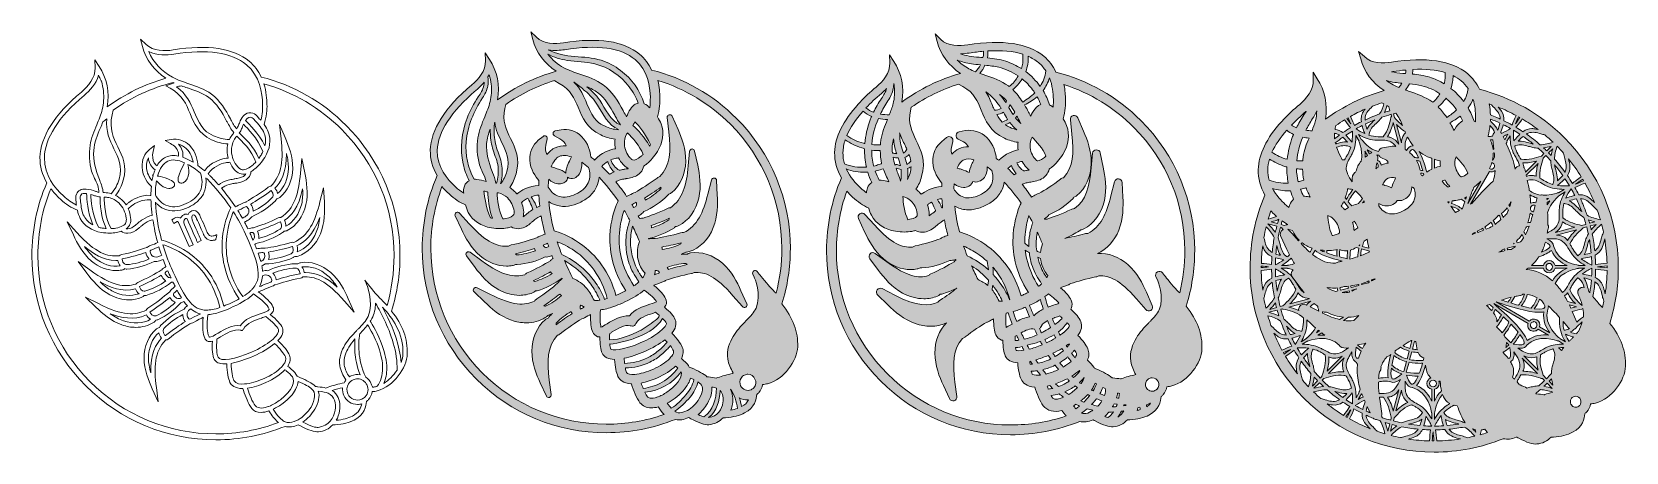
# Model space of a CAD drawing. Header units: millimetres. Extents: x 43 to 1274, y -337 to -13.
import ezdxf

# ---------------------------------------------------------------- set-up
doc = ezdxf.new("R2010")
doc.units = ezdxf.units.MM
doc.header["$MEASUREMENT"] = 0
for name, color, linetype in [('Layer 1', 7, 'Continuous'), ('Layer 2', 7, 'Continuous'), ('Layer 3', 7, 'Continuous'), ('Layer 4', 7, 'Continuous')]:
    doc.layers.add(name, color=color, linetype=linetype)

# ---------------------------------------------------------------- blocks, each defined once
blk = doc.blocks.new('block 2')
at = {"layer": 'Layer 4', "lineweight": 0}
for points, knots in [([(320.6, -228.1), (324.9, -214.3), (327.1, -199.9), (327.1, -185.3), (327.1, -147.4), (312.3, -111.7), (285.5, -84.8), (267.3, -66.6), (244.7, -53.7), (220, -47.5), (217.8, -42.8), (214.6, -38.7), (210.6, -35.4), (198.6, -25.2), (178.8, -22.3), (152, -26.6), (145.5, -27.6), (136.7, -27.7), (131, -22.3), (131, -22.3), (126.7, -18.2), (126.7, -18.2), (126.7, -18.2), (128.2, -24), (128.2, -24), (130.9, -33.9), (137.3, -42.6), (146.2, -48.5), (130, -53.1), (114.8, -60.5), (101.1, -70.6), (103, -59.6), (100.7, -48.2), (94.8, -39.3), (94.8, -39.3), (91.5, -34.3), (91.5, -34.3), (91.5, -34.3), (91.7, -40.3), (91.7, -40.3), (92, -48.2), (86.1, -54.9), (81.1, -59.1), (60.3, -76.7), (49.5, -93.7), (49.1, -109.5), (49, -116.3), (50.7, -122.9), (54.4, -129.1), (46.7, -146.9), (42.9, -165.8), (42.9, -185.3), (42.9, -223.3), (57.7, -259), (84.5, -285.8), (111.3, -312.7), (147, -327.5), (185, -327.5), (203.5, -327.5), (221.4, -324), (238.4, -317.1), (241.5, -317.9), (245, -317.5), (248.6, -315.8), (249.2, -316.2), (249.8, -316.5), (250.3, -316.8), (256.5, -320), (261.1, -321.5), (264.2, -321.2), (268.5, -320.9), (272.3, -319), (275.2, -316), (275.9, -315.9), (276.5, -315.9), (277, -315.9), (283, -315.5), (288, -314.2), (291.8, -312.2), (299.7, -308.1), (301.1, -301.5), (301.2, -297.9), (301.8, -297.4), (302.3, -296.9), (302.8, -296.4), (304.3, -294.7), (305.3, -292.6), (305.7, -290.3), (307, -290.2), (308.3, -290), (309.5, -289.7), (322.3, -286.3), (332.3, -271.9), (332.7, -261.2), (333.2, -249.8), (329.2, -239), (320.6, -228.1)], [0, 0, 0, 0, 1, 1, 1, 2, 2, 2, 3, 3, 3, 4, 4, 4, 5, 5, 5, 6, 6, 6, 7, 7, 7, 8, 8, 8, 9, 9, 9, 10, 10, 10, 11, 11, 11, 12, 12, 12, 13, 13, 13, 14, 14, 14, 15, 15, 15, 16, 16, 16, 17, 17, 17, 18, 18, 18, 19, 19, 19, 20, 20, 20, 21, 21, 21, 22, 22, 22, 23, 23, 23, 24, 24, 24, 25, 25, 25, 26, 26, 26, 27, 27, 27, 28, 28, 28, 29, 29, 29, 30, 30, 30, 31, 31, 31, 32, 32, 32, 32]), ([(219.6, -80.9), (218.8, -80.1), (218.1, -79.2), (217.3, -78.4), (217.3, -78.4), (217.3, -78.3), (217.3, -78.3), (216.4, -77.4), (215.2, -76), (213.5, -75.5), (211.4, -74.7), (209.5, -75), (207.7, -76.2), (206.6, -77), (205.5, -78.3), (204.5, -80.1), (204.5, -80.1), (203.8, -81.4), (203.8, -81.4), (203.3, -82.5), (202.8, -83.6), (202.4, -84.6), (201.9, -85.6), (201.5, -86.7), (201.1, -87.3), (201.1, -87.4), (201, -87.5), (201, -87.6), (199.2, -85.5), (197.9, -83), (196.6, -80.5), (196.6, -80.5), (196.2, -79.9), (196.2, -79.9), (192.5, -72.8), (188.1, -65.6), (181.5, -60.7), (176.2, -56.8), (170, -54.7), (164, -52.7), (159.7, -51.2), (155.3, -49.8), (151.4, -47.7), (143.1, -43.2), (136.7, -36.2), (133.1, -27.9), (139.4, -31.1), (147.1, -30.8), (152.5, -29.9), (178.3, -25.8), (197.2, -28.5), (208.5, -38), (219.1, -46.9), (220.7, -59.8), (221, -68.7), (221.1, -71.7), (220.9, -76.3), (219.6, -80.9)], [0, 0, 0, 0, 1, 1, 1, 2, 2, 2, 3, 3, 3, 4, 4, 4, 5, 5, 5, 6, 6, 6, 7, 7, 7, 8, 8, 8, 9, 9, 9, 10, 10, 10, 11, 11, 11, 12, 12, 12, 13, 13, 13, 14, 14, 14, 15, 15, 15, 16, 16, 16, 17, 17, 17, 18, 18, 18, 19, 19, 19, 19]), ([(97.2, -72.5), (96.2, -76.6), (94.5, -80.6), (92.9, -84.4), (90.9, -89.5), (88.7, -94.7), (87.8, -100.2), (86.8, -106.8), (87.2, -113.7), (89, -120.1), (89.5, -121.8), (90.4, -123.7), (91.3, -125.7), (93, -129.3), (94.9, -133.3), (94.5, -136.5), (93.7, -136.3), (93, -136), (92.2, -135.8), (89.8, -135), (87.3, -134.2), (84.8, -134), (81, -133.6), (78.4, -135), (77.2, -138), (76.6, -139.7), (76.7, -141.4), (76.9, -142.8), (77, -143.9), (77.1, -145.1), (77.3, -146.3), (73.9, -144.7), (70.5, -142.3), (67.3, -139.3), (60.8, -133.2), (52.2, -123.6), (52.5, -109.6), (52.9, -94.8), (63.2, -78.6), (83.3, -61.7), (87.4, -58.2), (92.5, -52.8), (94.3, -46.2), (94.6, -46.9), (95.1, -47.8), (95.6, -48.8), (96, -49.7), (96.4, -50.4), (96.5, -50.8), (97.3, -53.2), (97.8, -55.7), (98.1, -58.2), (98.6, -63.2), (98.3, -68.1), (97.2, -72.5)], [0, 0, 0, 0, 1, 1, 1, 2, 2, 2, 3, 3, 3, 4, 4, 4, 5, 5, 5, 6, 6, 6, 7, 7, 7, 8, 8, 8, 9, 9, 9, 10, 10, 10, 11, 11, 11, 12, 12, 12, 13, 13, 13, 14, 14, 14, 15, 15, 15, 16, 16, 16, 17, 17, 17, 18, 18, 18, 18]), ([(149.9, -53), (149.9, -53), (146.2, -54.3), (146.2, -54.3), (146.2, -54.3), (149.6, -56.1), (149.6, -56.1), (159.1, -61.3), (162.1, -68.6), (165, -75.7), (168.2, -83.5), (171.3, -90.9), (181.6, -95.9), (185.6, -97.8), (189.7, -98.8), (194.2, -99.1), (193.7, -100.9), (193.5, -102.9), (193.6, -104.8), (193.7, -106.6), (193.9, -108.3), (194.4, -110), (194.2, -110), (194, -110.1), (193.8, -110.1), (193.2, -110.2), (192.4, -110.3), (191.7, -110.4), (188.9, -110.9), (180.6, -113.5), (176.6, -119.5), (176.5, -119.7), (176.4, -119.8), (176.3, -120), (174.5, -118.5), (172.8, -117), (171, -115.8), (170.9, -112.8), (170, -105.6), (164.5, -100.2), (160.7, -96.5), (155.3, -94.8), (150.5, -95.7), (150.5, -95.7), (145.8, -96.6), (145.8, -96.6), (145.8, -96.6), (150, -98.9), (150, -98.9), (152.9, -100.4), (154.9, -102.7), (155.8, -105.2), (156.1, -106.3), (156.2, -107.4), (156.1, -108.5), (152.5, -107.8), (149.2, -108.1), (146.4, -109.4), (143.6, -110.6), (141.3, -112.9), (139.5, -116), (138.6, -115.4), (137.9, -114.6), (137.4, -113.7), (136.1, -111.4), (135.7, -108.3), (136.4, -105.1), (136.4, -105.1), (137.5, -100.4), (137.5, -100.4), (137.5, -100.4), (133.7, -103.4), (133.7, -103.4), (129.9, -106.5), (127.7, -111.7), (127.9, -117), (128.3, -124.6), (133, -130), (135.1, -132), (134.9, -134.2), (134.8, -136.6), (134.8, -139), (134.6, -139), (134.5, -139), (134.3, -138.9), (127.2, -138), (119.9, -142.6), (117.6, -144.4), (117.1, -144.8), (116.6, -145.3), (116, -145.8), (115.9, -145.9), (115.7, -146), (115.6, -146.2), (114.6, -144.7), (113.5, -143.4), (112.3, -142.2), (110.8, -140.9), (109.2, -139.7), (107.5, -138.9), (110.3, -135.3), (112.3, -131.5), (113.4, -127.2), (116.5, -116), (113, -108.9), (109.2, -101.3), (105.9, -94.4), (102.4, -87.4), (104.8, -76.7), (104.8, -76.7), (105.6, -73), (105.6, -73), (119.7, -63), (135.3, -55.9), (152, -51.8), (152.3, -51.9), (152.6, -52), (152.8, -52.1), (151.9, -52.4), (150.9, -52.7), (149.9, -53)], [0, 0, 0, 0, 1, 1, 1, 2, 2, 2, 3, 3, 3, 4, 4, 4, 5, 5, 5, 6, 6, 6, 7, 7, 7, 8, 8, 8, 9, 9, 9, 10, 10, 10, 11, 11, 11, 12, 12, 12, 13, 13, 13, 14, 14, 14, 15, 15, 15, 16, 16, 16, 17, 17, 17, 18, 18, 18, 19, 19, 19, 20, 20, 20, 21, 21, 21, 22, 22, 22, 23, 23, 23, 24, 24, 24, 25, 25, 25, 26, 26, 26, 27, 27, 27, 28, 28, 28, 29, 29, 29, 30, 30, 30, 31, 31, 31, 32, 32, 32, 33, 33, 33, 34, 34, 34, 35, 35, 35, 36, 36, 36, 37, 37, 37, 38, 38, 38, 39, 39, 39, 40, 40, 40, 40]), ([(193.6, -82.1), (195.1, -84.9), (196.6, -87.9), (198.9, -90.3), (198.9, -90.3), (198.4, -90.9), (198.4, -90.9), (198.4, -90.9), (198.5, -91), (198.5, -91), (197.7, -92), (196.7, -93.2), (196, -94.5), (195.8, -94.9), (195.6, -95.3), (195.4, -95.7), (190.9, -95.6), (186.9, -94.7), (183.1, -92.8), (178.4, -90.6), (173.9, -88.4), (168.1, -74.4), (165.4, -67.6), (162.5, -60.7), (154.5, -55.2), (155.8, -54.8), (157.1, -54.5), (158.3, -54.3), (159.9, -54.9), (161.4, -55.4), (162.8, -55.9), (162.8, -55.9), (162.9, -55.9), (162.9, -55.9), (168.7, -57.8), (174.6, -59.8), (179.5, -63.4), (185.6, -67.9), (189.7, -74.7), (193.2, -81.5), (193.2, -81.5), (193.6, -82.1), (193.6, -82.1)], [0, 0, 0, 0, 1, 1, 1, 2, 2, 2, 3, 3, 3, 4, 4, 4, 5, 5, 5, 6, 6, 6, 7, 7, 7, 8, 8, 8, 9, 9, 9, 10, 10, 10, 11, 11, 11, 12, 12, 12, 13, 13, 13, 14, 14, 14, 14]), ([(310.4, -216.9), (308.4, -215), (301.6, -206.5), (301.6, -206.4), (301.6, -206.4), (299.9, -204.3), (299.9, -204.3), (299.9, -204.3), (301, -206.7), (301, -206.7), (301.1, -206.9), (307.4, -221), (302.4, -232.2), (300.8, -235.8), (297.9, -238.9), (295, -241.8), (294.5, -242.3), (294, -242.8), (293.5, -243.3), (290.3, -246.7), (287, -250.1), (284.6, -254.3), (282.2, -258.4), (279.6, -263.9), (280.7, -270.4), (281.4, -274.3), (283, -278), (285.4, -281.2), (285.1, -281.6), (284.8, -282.1), (284.5, -282.5), (284.3, -282.9), (284.1, -283.3), (283.9, -283.6), (279.8, -284.3), (275, -285.7), (271.7, -286.8), (271.1, -287.1), (270.5, -287.3), (269.9, -287.5), (268.2, -287.1), (266.1, -286.8), (263.6, -286.5), (263.6, -286.5), (263.5, -286.5), (263.5, -286.5), (263.5, -286.5), (263.4, -286.5), (263.4, -286.5), (262.9, -286.5), (262.4, -286.4), (261.9, -286.4), (261.7, -286.2), (261.5, -286), (261.4, -285.8), (259.1, -283.8), (255.2, -281.6), (249.7, -279.3), (249.1, -279), (248.4, -278.7), (247.7, -278.4), (247.4, -277.9), (247.1, -277.4), (246.8, -276.9), (245.6, -275.3), (243.8, -273.5), (241.4, -271.5), (241.1, -271.3), (240.8, -271), (240.4, -270.8), (242.4, -267.7), (242.8, -264.8), (241.8, -262.2), (240.5, -259.2), (237.5, -255.4), (232.8, -250.9), (236.3, -247.3), (237.5, -244), (236.3, -241.1), (235.2, -238.2), (232, -234.8), (226.9, -230.8), (228, -230.1), (228.7, -229.3), (229.1, -228.4), (229.6, -227.3), (229.6, -226.1), (229, -224.8), (227.6, -221.7), (223.8, -217.8), (217.7, -213.2), (217.7, -213.2), (221.1, -211.9), (221.1, -211.9), (221.1, -211.9), (221.2, -211.9), (221.2, -211.9), (221.2, -211.8), (223.9, -210.6), (228.5, -209), (229.1, -208.8), (229.7, -208.4), (230.1, -208), (230.1, -208), (230.3, -208), (230.3, -208), (230.3, -208), (230.6, -207.9), (230.6, -207.9), (235.5, -206.3), (243, -204.1), (250.3, -202.7), (251, -202.6), (251.6, -202.3), (252.1, -201.8), (261.2, -201.2), (270.2, -204.2), (284.3, -220.5), (284.3, -220.5), (291.7, -228.9), (291.7, -228.9), (291.7, -228.9), (287.1, -218.7), (287.1, -218.7), (284.3, -212.3), (280.3, -204.2), (273.6, -198.3), (266.8, -192.3), (258.1, -189.5), (250.4, -190.8), (249.7, -190.9), (248.9, -191.1), (248.2, -191.7), (248.1, -191.7), (248.1, -191.8), (248, -191.8), (247.1, -191.6), (246.5, -191.6), (246.4, -191.6), (246.4, -191.6), (246.4, -191.6), (246.4, -191.6), (246.4, -191.6), (246.4, -191.6), (246.4, -191.6), (239.1, -191.9), (231.6, -193.8), (225.1, -197), (223.8, -196.7), (222.4, -196.9), (221.1, -197.3), (221.1, -197.3), (221, -197.4), (221, -197.4), (220.9, -196), (220.7, -194.6), (220.4, -193.1), (221.3, -192.8), (222.2, -192.4), (223, -191.8), (230.2, -191.7), (237.9, -189.9), (244.5, -186.9), (244.5, -186.9), (244.6, -186.9), (244.6, -186.9), (244.6, -186.8), (245.2, -186.5), (245.8, -185.9), (245.9, -186), (246, -186), (246, -186), (246.3, -186), (246.5, -186.1), (246.8, -186.1), (247.4, -186.1), (247.9, -185.9), (248.4, -185.8), (255.8, -183.4), (262.3, -177), (265.7, -168.5), (269, -160.1), (269, -151.1), (268.7, -144.1), (268.7, -144.1), (268.1, -132.9), (268.1, -132.9), (268.1, -132.9), (265.3, -143.8), (265.3, -143.8), (261.5, -158.9), (256.6, -170.1), (245, -175.2), (244.3, -175), (243.6, -175), (243, -175.2), (235.8, -177.4), (228.1, -178.8), (223, -179.6), (223, -179.6), (222.9, -179.6), (222.9, -179.6), (222.9, -179.6), (222.6, -179.7), (222.6, -179.7), (222, -179.5), (221.4, -179.5), (220.7, -179.5), (219.2, -179.8), (217.8, -179.9), (216.4, -180.1), (215.9, -179), (215.5, -177.9), (215, -176.7), (215.3, -176.5), (215.7, -176.2), (216, -175.9), (223.1, -174.6), (230.3, -171.6), (236.4, -167.6), (236.4, -167.6), (236.5, -167.6), (236.5, -167.6), (236.5, -167.5), (237, -167.1), (237.6, -166.4), (237.6, -166.4), (237.7, -166.5), (237.8, -166.5), (238.7, -166.5), (239.5, -166.2), (240.1, -165.9), (247.1, -162.4), (252.4, -154.9), (254.5, -146), (256.4, -137.3), (255, -128.3), (253.6, -121.5), (253.6, -121.5), (251.3, -110.5), (251.3, -110.5), (251.3, -110.5), (250.2, -121.7), (250.2, -121.7), (248.8, -137.3), (245.7, -149.1), (235, -155.9), (234.4, -155.8), (233.7, -156), (233.1, -156.3), (226.3, -159.6), (219, -162.2), (214.1, -163.8), (214.1, -163.8), (213.7, -164), (213.7, -164), (213, -163.9), (212.4, -163.9), (211.8, -164.1), (211.1, -164.3), (210.4, -164.5), (209.7, -164.7), (208.9, -163), (208, -161.2), (207, -159.4), (208.1, -158.9), (209, -158.4), (209.8, -157.9), (211, -157.3), (211.9, -156.4), (212.6, -155.3), (219.3, -152.5), (225.8, -148.2), (231, -143), (231, -143), (231.1, -142.9), (231.1, -142.9), (231.1, -142.8), (231.5, -142.3), (231.9, -141.6), (232, -141.6), (232, -141.6), (232.1, -141.5), (233, -141.4), (233.7, -140.9), (234.2, -140.5), (240.4, -135.6), (244.1, -127.3), (244.3, -118.1), (244.5, -109.2), (241.3, -100.7), (238.5, -94.3), (238.5, -94.3), (234, -84.1), (234, -84.1), (234, -84.1), (235.3, -95.2), (235.3, -95.2), (237, -110.7), (236.3, -122.9), (227.3, -131.8), (226.6, -131.9), (226, -132.1), (225.4, -132.5), (219.4, -137.2), (212.8, -141.2), (208.3, -143.8), (208.3, -143.8), (208.2, -143.9), (208.2, -143.9), (208.2, -143.9), (208, -144.1), (208, -144.1), (207.3, -144.1), (206.7, -144.3), (206.2, -144.6), (203.4, -146.1), (201.2, -147.2), (200, -147.7), (196.7, -142.7), (193.1, -137.9), (189.3, -133.4), (190.8, -132.2), (192.8, -131.2), (195.3, -130.5), (196.5, -130.1), (197.8, -129.8), (199.1, -129.6), (199.4, -129.6), (199.7, -129.5), (200, -129.5), (200, -129.5), (200.1, -129.5), (200.1, -129.5), (200.7, -129.4), (201.4, -129.3), (202.2, -129.1), (204.9, -128.6), (207.9, -127.8), (209.9, -125.4), (211.2, -123.9), (212, -122.2), (212, -120.6), (213, -120), (214.1, -119.2), (215.1, -118.4), (217.9, -116.2), (220.3, -113.4), (222.7, -109.5), (226.8, -103.1), (227.7, -96), (225.4, -89.9), (224.7, -88), (223.6, -86.1), (222.1, -84.1), (224.2, -78.3), (224.5, -72.5), (224.4, -68.6), (224.2, -64.7), (223.9, -58.8), (222, -52.8), (244.6, -59.1), (265.5, -71.3), (282.2, -88.1), (308.2, -114.1), (322.5, -148.6), (322.5, -185.3), (322.5, -198.4), (320.7, -211.4), (317.1, -223.9), (314.6, -221.2), (312.3, -218.8), (310.4, -216.9)], [0, 0, 0, 0, 1, 1, 1, 2, 2, 2, 3, 3, 3, 4, 4, 4, 5, 5, 5, 6, 6, 6, 7, 7, 7, 8, 8, 8, 9, 9, 9, 10, 10, 10, 11, 11, 11, 12, 12, 12, 13, 13, 13, 14, 14, 14, 15, 15, 15, 16, 16, 16, 17, 17, 17, 18, 18, 18, 19, 19, 19, 20, 20, 20, 21, 21, 21, 22, 22, 22, 23, 23, 23, 24, 24, 24, 25, 25, 25, 26, 26, 26, 27, 27, 27, 28, 28, 28, 29, 29, 29, 30, 30, 30, 31, 31, 31, 32, 32, 32, 33, 33, 33, 34, 34, 34, 35, 35, 35, 36, 36, 36, 37, 37, 37, 38, 38, 38, 39, 39, 39, 40, 40, 40, 41, 41, 41, 42, 42, 42, 43, 43, 43, 44, 44, 44, 45, 45, 45, 46, 46, 46, 47, 47, 47, 48, 48, 48, 49, 49, 49, 50, 50, 50, 51, 51, 51, 52, 52, 52, 53, 53, 53, 54, 54, 54, 55, 55, 55, 56, 56, 56, 57, 57, 57, 58, 58, 58, 59, 59, 59, 60, 60, 60, 61, 61, 61, 62, 62, 62, 63, 63, 63, 64, 64, 64, 65, 65, 65, 66, 66, 66, 67, 67, 67, 68, 68, 68, 69, 69, 69, 70, 70, 70, 71, 71, 71, 72, 72, 72, 73, 73, 73, 74, 74, 74, 75, 75, 75, 76, 76, 76, 77, 77, 77, 78, 78, 78, 79, 79, 79, 80, 80, 80, 81, 81, 81, 82, 82, 82, 83, 83, 83, 84, 84, 84, 85, 85, 85, 86, 86, 86, 87, 87, 87, 88, 88, 88, 89, 89, 89, 90, 90, 90, 91, 91, 91, 92, 92, 92, 93, 93, 93, 94, 94, 94, 95, 95, 95, 96, 96, 96, 97, 97, 97, 98, 98, 98, 99, 99, 99, 100, 100, 100, 101, 101, 101, 102, 102, 102, 103, 103, 103, 104, 104, 104, 105, 105, 105, 106, 106, 106, 107, 107, 107, 108, 108, 108, 109, 109, 109, 110, 110, 110, 111, 111, 111, 112, 112, 112, 113, 113, 113, 114, 114, 114, 115, 115, 115, 116, 116, 116, 117, 117, 117, 118, 118, 118, 119, 119, 119, 120, 120, 120, 121, 121, 121, 122, 122, 122, 123, 123, 123, 124, 124, 124, 124]), ([(106.2, -102.8), (109.6, -109.8), (112.9, -116.4), (110.2, -126.3), (109, -130.4), (107.1, -134.1), (104.2, -137.6), (103.8, -137.4), (103.3, -137.3), (102.9, -137.2), (101.4, -136.9), (98.6, -136.7), (98.4, -136.7), (98.4, -136.7), (97.9, -136.7), (97.9, -136.7), (97.6, -133.3), (96.4, -130.2), (95.3, -127.3), (95.3, -127.3), (95, -126.6), (95, -126.6), (92.4, -119.5), (90, -111.8), (90.6, -104.2), (91.1, -98.2), (93.5, -92.3), (95.8, -86.7), (96.4, -85.3), (97.1, -83.7), (97.7, -82.1), (98.7, -81.3), (99.7, -80.6), (100.8, -79.8), (99.7, -89.5), (103, -96.3), (106.2, -102.8)], [0, 0, 0, 0, 1, 1, 1, 2, 2, 2, 3, 3, 3, 4, 4, 4, 5, 5, 5, 6, 6, 6, 7, 7, 7, 8, 8, 8, 9, 9, 9, 10, 10, 10, 11, 11, 11, 12, 12, 12, 12]), ([(203, -90.7), (203.4, -90.1), (203.8, -89.5), (204.1, -89), (204.5, -88.2), (205, -87), (205.5, -85.9), (205.7, -85.3), (206, -84.6), (206.3, -84), (209.5, -87), (216.8, -94.5), (221.3, -105), (220.9, -105.9), (220.4, -106.8), (219.9, -107.7), (219.3, -108.6), (218.7, -109.5), (218.1, -110.3), (214.6, -101.6), (206.6, -93.8), (203, -90.7)], [0, 0, 0, 0, 1, 1, 1, 2, 2, 2, 3, 3, 3, 4, 4, 4, 5, 5, 5, 6, 6, 6, 7, 7, 7, 7]), ([(222.8, -100.7), (217.8, -90.7), (210.8, -83.8), (207.8, -81.1), (209.6, -78.2), (211.1, -78.2), (212.4, -78.7), (213.2, -79), (214, -79.8), (214.8, -80.6), (214.8, -80.6), (214.8, -80.7), (214.8, -80.7), (217.7, -83.9), (220.8, -87.2), (222.3, -91.1), (223.4, -94.1), (223.6, -97.4), (222.8, -100.7)], [0, 0, 0, 0, 1, 1, 1, 2, 2, 2, 3, 3, 3, 4, 4, 4, 5, 5, 5, 6, 6, 6, 6]), ([(201.9, -116.9), (198.9, -113.5), (197.1, -109.1), (197, -104.7), (196.9, -101.7), (197.6, -98.7), (199, -96.1), (199.5, -95.1), (200.2, -94.2), (201, -93.2), (204.8, -96.5), (213, -104.6), (215.7, -113.2), (214.8, -114.2), (213.9, -115), (213, -115.7), (209.5, -118.6), (206.7, -119.6), (204.5, -118.8), (203.5, -118.5), (202.6, -117.6), (201.9, -116.9)], [0, 0, 0, 0, 1, 1, 1, 2, 2, 2, 3, 3, 3, 4, 4, 4, 5, 5, 5, 6, 6, 6, 7, 7, 7, 7]), ([(136.5, -123.7), (136.1, -125), (135.9, -126.2), (135.6, -127.6), (133.7, -125.1), (131.5, -121.4), (131.3, -116.8), (131.2, -114.4), (131.7, -112), (132.8, -109.9), (133, -111.9), (133.6, -113.8), (134.5, -115.4), (135.3, -116.8), (136.5, -118.1), (138, -119.1), (137.5, -120.3), (137, -121.7), (136.6, -123.1), (136.6, -123.1), (136, -123), (136, -123), (136, -123), (136.5, -123.7), (136.5, -123.7)], [0, 0, 0, 0, 1, 1, 1, 2, 2, 2, 3, 3, 3, 4, 4, 4, 5, 5, 5, 6, 6, 6, 7, 7, 7, 8, 8, 8, 8]), ([(159, -104.1), (159, -104.1), (159, -104.1), (159, -104.1), (158.4, -102.4), (157.3, -100.7), (156, -99.2), (158.2, -99.8), (160.4, -101), (162.1, -102.7), (165.5, -105.9), (166.8, -110.1), (167.3, -113.3), (164.6, -111.6), (161.9, -110.3), (159.4, -109.4), (159.7, -107.6), (159.5, -105.8), (159, -104.1)], [0, 0, 0, 0, 1, 1, 1, 2, 2, 2, 3, 3, 3, 4, 4, 4, 5, 5, 5, 6, 6, 6, 6]), ([(230.5, -133.3), (235, -128.7), (239.4, -121.9), (239.4, -106.6), (240.5, -110.7), (241, -114.5), (240.9, -118), (240.8, -126), (237.6, -133.2), (232.5, -137.5), (232.3, -136.1), (231.7, -134.6), (230.5, -133.3)], [0, 0, 0, 0, 1, 1, 1, 2, 2, 2, 3, 3, 3, 4, 4, 4, 4]), ([(139.1, -127.5), (140.9, -129.7), (144.6, -133.5), (148.6, -133.5), (149.5, -133.5), (150.4, -133.3), (151.3, -132.9), (153, -132), (153.2, -130.9), (153.1, -130.1), (152.9, -128.8), (151.9, -127.4), (145.8, -125.4), (143.2, -124.6), (140.8, -124), (139.9, -123.9), (141.5, -118), (144.2, -114.1), (147.8, -112.5), (151.2, -110.9), (155.6, -111.3), (160.8, -113.7), (160.8, -113.7), (160.5, -114.3), (160.5, -114.3), (160.5, -114.4), (159, -117.1), (157.7, -120.1), (155.1, -126), (155.5, -127.7), (156.4, -128.7), (157.1, -129.5), (158.3, -129.7), (159.7, -129.1), (165.7, -126.6), (163.8, -116.8), (163.4, -114.9), (166.4, -116.6), (169.6, -118.8), (173, -121.6), (173.8, -123.7), (174.2, -126.1), (174.3, -128.5), (174.3, -131), (173.8, -133.4), (172.8, -135.6), (171.8, -137.6), (170.3, -139.6), (168.4, -141.2), (166.7, -142.7), (164.6, -144.1), (162.1, -145.2), (159.6, -146.4), (157.3, -147.1), (155.1, -147.4), (152.6, -147.8), (150.1, -147.7), (148, -147), (145.8, -146.4), (143.7, -145.1), (141.9, -143.4), (140.4, -142), (139.1, -140.3), (138.2, -138.5), (138.2, -134.4), (138.5, -130.7), (139.1, -127.5)], [0, 0, 0, 0, 1, 1, 1, 2, 2, 2, 3, 3, 3, 4, 4, 4, 5, 5, 5, 6, 6, 6, 7, 7, 7, 8, 8, 8, 9, 9, 9, 10, 10, 10, 11, 11, 11, 12, 12, 12, 13, 13, 13, 14, 14, 14, 15, 15, 15, 16, 16, 16, 17, 17, 17, 18, 18, 18, 19, 19, 19, 20, 20, 20, 21, 21, 21, 22, 22, 22, 22]), ([(180.4, -123.8), (179.9, -123.3), (179.4, -122.8), (178.9, -122.3), (179.1, -122), (179.3, -121.7), (179.5, -121.4), (182.3, -117.2), (188.6, -114.4), (192.3, -113.7), (192.9, -113.6), (193.6, -113.5), (194.2, -113.5), (194.6, -113.4), (195.1, -113.3), (195.6, -113.3), (196.6, -115.4), (197.9, -117.4), (199.4, -119.1), (200.4, -120.2), (201.6, -121.4), (203.4, -122), (204.8, -122.5), (206.4, -122.6), (208, -122.2), (207.8, -122.6), (207.6, -122.9), (207.3, -123.2), (206, -124.7), (203.6, -125.3), (201.5, -125.8), (200.9, -125.9), (200.2, -126), (199.5, -126.1), (199.2, -126.2), (198.9, -126.2), (198.6, -126.3), (197.1, -126.5), (195.7, -126.8), (194.3, -127.2), (191.4, -128.1), (189, -129.3), (187.1, -130.8), (184.9, -128.3), (182.6, -125.9), (180.4, -123.8)], [0, 0, 0, 0, 1, 1, 1, 2, 2, 2, 3, 3, 3, 4, 4, 4, 5, 5, 5, 6, 6, 6, 7, 7, 7, 8, 8, 8, 9, 9, 9, 10, 10, 10, 11, 11, 11, 12, 12, 12, 13, 13, 13, 14, 14, 14, 15, 15, 15, 15]), ([(57.5, -133.7), (59.5, -136.3), (61.9, -138.9), (64.9, -141.8), (69.1, -145.7), (73.5, -148.5), (78, -150.3), (78.5, -152.7), (79.2, -154.7), (80.2, -156.6), (83.2, -162.4), (89.2, -166.3), (96.6, -167.4), (101.2, -168.1), (104.8, -168.1), (108.2, -167.5), (109.6, -167.2), (110.8, -166.9), (111.9, -166.5), (113.2, -167.6), (114.9, -168.1), (117, -168.1), (120, -168.1), (122.6, -166.3), (124.8, -164.7), (125.4, -164.2), (125.9, -163.7), (126.4, -163.3), (126.7, -163.1), (126.9, -162.8), (127.2, -162.6), (128.1, -161.8), (129.2, -161), (130.3, -160.3), (132.4, -158.9), (134.4, -158), (136.3, -157.7), (137.2, -163.5), (138.4, -169.4), (140, -175.3), (138.8, -175.8), (136.6, -176.8), (133.7, -177.9), (133.1, -178.1), (132.5, -178.5), (132.1, -178.9), (132.1, -178.9), (132, -178.9), (132, -178.9), (132, -178.9), (131.7, -179), (131.7, -179), (126.8, -180.7), (119.4, -183.1), (112, -184.6), (111.3, -184.7), (110.7, -185.1), (110.2, -185.5), (101.2, -186.3), (92.1, -183.5), (77.6, -167.6), (77.6, -167.6), (70.1, -159.3), (70.1, -159.3), (70.1, -159.3), (74.9, -169.4), (74.9, -169.4), (77.8, -175.7), (82, -183.7), (88.8, -189.5), (94.5, -194.3), (101.3, -196.9), (107.9, -196.9), (109.4, -196.9), (110.8, -196.8), (112.2, -196.5), (112.9, -196.4), (113.7, -196.2), (114.4, -195.6), (114.4, -195.6), (114.5, -195.5), (114.5, -195.4), (115.4, -195.7), (116, -195.7), (116.1, -195.7), (116.1, -195.7), (116.2, -195.7), (116.2, -195.7), (123.4, -195.2), (131, -193.1), (137.4, -189.8), (138.7, -190), (140, -189.9), (141.3, -189.4), (142.2, -189.1), (143.2, -188.7), (144.2, -188.3), (144.9, -190.1), (145.6, -192), (146.4, -193.8), (145.8, -194.2), (145.2, -194.6), (144.6, -195), (144, -195.3), (143.6, -195.8), (143.2, -196.3), (143.2, -196.3), (142.8, -196.5), (142.8, -196.5), (138.4, -199.2), (131.6, -203), (124.7, -206), (124.1, -206.3), (123.5, -206.7), (123.2, -207.3), (114.4, -209.9), (105, -209), (87.6, -196.4), (87.6, -196.4), (78.6, -189.8), (78.6, -189.8), (78.6, -189.8), (85.3, -198.8), (85.3, -198.8), (89.4, -204.3), (95.2, -211.3), (103, -215.5), (107.7, -218.1), (112.9, -219.5), (117.9, -219.5), (121.3, -219.5), (124.4, -218.8), (127.3, -217.6), (128, -217.4), (128.7, -217), (129.2, -216.3), (129.3, -216.2), (129.3, -216.2), (129.4, -216.1), (129.5, -216.1), (129.7, -216.1), (129.8, -216.1), (130.5, -216.1), (130.9, -216), (131, -216), (131, -216), (131, -216), (131, -216), (138, -214), (145, -210.4), (150.6, -205.9), (151, -205.9), (151.4, -205.8), (151.8, -205.7), (152.4, -206.9), (152.9, -208), (153.4, -209), (152.4, -210), (151.3, -211), (150.2, -211.9), (149.7, -212.4), (149.3, -212.9), (149.1, -213.5), (149.1, -213.5), (148.7, -213.7), (148.7, -213.7), (144.7, -217.1), (138.7, -221.9), (132.3, -226), (131.7, -226.3), (131.3, -226.9), (131, -227.5), (122.8, -231.5), (113.4, -232.1), (94.2, -222.4), (94.2, -222.4), (84.3, -217.4), (84.3, -217.4), (84.3, -217.4), (92.3, -225.1), (92.3, -225.1), (97.2, -230), (104, -235.9), (112.4, -238.8), (115.9, -240.1), (119.5, -240.7), (123.1, -240.7), (128.2, -240.7), (132.9, -239.4), (136.7, -237), (137.3, -236.7), (138, -236.2), (138.4, -235.4), (138.5, -235.3), (138.5, -235.3), (138.5, -235.2), (139.4, -235.1), (140, -234.9), (140.1, -234.9), (140.1, -234.9), (140.1, -234.8), (140.1, -234.8), (146.7, -231.8), (153, -227.1), (157.9, -221.7), (158.7, -221.5), (159.5, -221.2), (160.2, -220.8), (161.1, -222), (162, -223.1), (162.9, -224.1), (161.9, -224.7), (161, -225.6), (160.4, -226.7), (153.7, -229.6), (147.3, -234.1), (142.3, -239.3), (142.3, -239.3), (142.3, -239.4), (142.3, -239.4), (142.2, -239.5), (141.8, -239.9), (141.4, -240.8), (141.4, -240.8), (141.3, -240.8), (141.2, -240.8), (140.3, -240.9), (139.7, -241.4), (139.1, -241.9), (133.1, -246.9), (129.5, -255.3), (129.5, -264.5), (129.5, -273.4), (132.9, -281.8), (135.8, -288.1), (135.8, -288.1), (140.5, -298.3), (140.5, -298.3), (140.5, -298.3), (139, -287.2), (139, -287.2), (136.9, -271.7), (137.4, -259.5), (146.2, -250.4), (146.9, -250.4), (147.6, -250.1), (148.1, -249.7), (154, -244.9), (160.5, -240.7), (164.9, -238), (164.9, -238), (165.3, -237.8), (165.3, -237.8), (165.9, -237.7), (166.5, -237.5), (167.1, -237.2), (171.2, -234.8), (174.1, -233.5), (174.1, -233.5), (174.1, -233.5), (175.1, -232.9), (175.1, -232.9), (174.5, -240.5), (174.9, -245.9), (176.3, -249), (176.9, -250.3), (177.7, -251.1), (178.9, -251.5), (179.8, -251.8), (180.9, -251.7), (182.2, -251.3), (181.8, -257.8), (182.3, -262.5), (183.6, -265.2), (184.8, -267.7), (187.5, -268.9), (191.7, -268.9), (192.2, -268.9), (192.7, -268.9), (193.3, -268.9), (193.6, -275.5), (194.5, -280.3), (195.8, -283.2), (196.8, -285.3), (199.3, -287.9), (205.6, -287.9), (205.7, -287.9), (205.7, -287.9), (205.8, -287.9), (206, -288.4), (206.1, -288.9), (206.3, -289.4), (207.8, -293.9), (210, -299.9), (212.6, -303.2), (214.2, -305.3), (216.7, -306.3), (219.8, -306.3), (221.6, -306.3), (223.7, -306), (225.9, -305.2), (226.2, -305.7), (226.5, -306.1), (226.8, -306.6), (229, -309.9), (231.2, -312.4), (233.2, -314.2), (217.8, -319.9), (201.6, -322.9), (185, -322.9), (148.3, -322.9), (113.7, -308.6), (87.7, -282.6), (61.8, -256.6), (47.5, -222.1), (47.5, -185.3), (47.5, -167.4), (50.8, -150.1), (57.5, -133.7)], [0, 0, 0, 0, 1, 1, 1, 2, 2, 2, 3, 3, 3, 4, 4, 4, 5, 5, 5, 6, 6, 6, 7, 7, 7, 8, 8, 8, 9, 9, 9, 10, 10, 10, 11, 11, 11, 12, 12, 12, 13, 13, 13, 14, 14, 14, 15, 15, 15, 16, 16, 16, 17, 17, 17, 18, 18, 18, 19, 19, 19, 20, 20, 20, 21, 21, 21, 22, 22, 22, 23, 23, 23, 24, 24, 24, 25, 25, 25, 26, 26, 26, 27, 27, 27, 28, 28, 28, 29, 29, 29, 30, 30, 30, 31, 31, 31, 32, 32, 32, 33, 33, 33, 34, 34, 34, 35, 35, 35, 36, 36, 36, 37, 37, 37, 38, 38, 38, 39, 39, 39, 40, 40, 40, 41, 41, 41, 42, 42, 42, 43, 43, 43, 44, 44, 44, 45, 45, 45, 46, 46, 46, 47, 47, 47, 48, 48, 48, 49, 49, 49, 50, 50, 50, 51, 51, 51, 52, 52, 52, 53, 53, 53, 54, 54, 54, 55, 55, 55, 56, 56, 56, 57, 57, 57, 58, 58, 58, 59, 59, 59, 60, 60, 60, 61, 61, 61, 62, 62, 62, 63, 63, 63, 64, 64, 64, 65, 65, 65, 66, 66, 66, 67, 67, 67, 68, 68, 68, 69, 69, 69, 70, 70, 70, 71, 71, 71, 72, 72, 72, 73, 73, 73, 74, 74, 74, 75, 75, 75, 76, 76, 76, 77, 77, 77, 78, 78, 78, 79, 79, 79, 80, 80, 80, 81, 81, 81, 82, 82, 82, 83, 83, 83, 84, 84, 84, 85, 85, 85, 86, 86, 86, 87, 87, 87, 88, 88, 88, 89, 89, 89, 90, 90, 90, 91, 91, 91, 92, 92, 92, 93, 93, 93, 94, 94, 94, 95, 95, 95, 96, 96, 96, 97, 97, 97, 98, 98, 98, 99, 99, 99, 100, 100, 100, 101, 101, 101, 102, 102, 102, 103, 103, 103, 104, 104, 104, 105, 105, 105, 106, 106, 106, 106]), ([(139.7, -145.7), (141.9, -147.7), (144.4, -149.3), (147.1, -150.1), (149.7, -150.9), (152.6, -151.1), (155.6, -150.6), (158.1, -150.2), (160.8, -149.4), (163.5, -148.2), (166.2, -146.9), (168.6, -145.4), (170.5, -143.7), (172.8, -141.7), (174.6, -139.4), (175.7, -136.9), (176.8, -134.3), (177.4, -131.4), (177.4, -128.5), (177.4, -127.4), (177.3, -126.3), (177.1, -125.3), (177.4, -125.6), (177.7, -125.9), (178.1, -126.2), (184.5, -132.4), (190.8, -140.1), (196.4, -148.4), (195.3, -150.7), (191.9, -158.1), (190.4, -168.2), (190.4, -168.2), (190.4, -168.1), (190.4, -168.1), (190.4, -168.1), (190.3, -169.3), (190.3, -169.3), (190.2, -169.7), (190.1, -170.3), (190, -170.9), (190, -170.9), (189.9, -171.5), (189.9, -171.5), (189.9, -171.5), (190.1, -171.5), (190.1, -171.5), (189.3, -178.8), (189.8, -186.2), (191.5, -193.3), (193.5, -202.1), (197.4, -210.6), (203, -218.6), (201.2, -219.6), (199.2, -220.6), (197, -221.7), (194.9, -222.7), (192.9, -223.5), (191.1, -224.3), (188.8, -214.8), (185, -206.3), (179.8, -199), (175.3, -192.7), (169.8, -187.3), (163.3, -182.8), (154.1, -176.5), (145.7, -174), (143, -173.3), (140.4, -163.5), (138.8, -153.5), (138.3, -144.5), (138.3, -144.3), (138.3, -144.2), (138.3, -144.1), (138.7, -144.6), (139.2, -145.2), (139.7, -145.7)], [0, 0, 0, 0, 1, 1, 1, 2, 2, 2, 3, 3, 3, 4, 4, 4, 5, 5, 5, 6, 6, 6, 7, 7, 7, 8, 8, 8, 9, 9, 9, 10, 10, 10, 11, 11, 11, 12, 12, 12, 13, 13, 13, 14, 14, 14, 15, 15, 15, 16, 16, 16, 17, 17, 17, 18, 18, 18, 19, 19, 19, 20, 20, 20, 21, 21, 21, 22, 22, 22, 23, 23, 23, 24, 24, 24, 25, 25, 25, 25]), ([(211.9, -145.8), (211.9, -145.8), (211.8, -145.7), (211.8, -145.7), (216, -143.2), (222, -139.5), (227.5, -135.2), (227.6, -135.1), (227.7, -135.2), (227.7, -135.2), (230.3, -138.1), (228.8, -140.3), (228.5, -140.6), (224.4, -144.8), (219.2, -148.5), (213.8, -151), (213.8, -150.8), (213.8, -150.7), (213.8, -150.5), (213.8, -150.5), (213.8, -150.5), (213.8, -150.5), (213.6, -148.8), (213, -147.2), (211.9, -145.8)], [0, 0, 0, 0, 1, 1, 1, 2, 2, 2, 3, 3, 3, 4, 4, 4, 5, 5, 5, 6, 6, 6, 7, 7, 7, 8, 8, 8, 8]), ([(237.9, -158.1), (243.2, -154.5), (248.9, -148.7), (251.9, -133.7), (252.2, -138), (251.9, -141.8), (251.2, -145.3), (249.4, -153), (244.9, -159.5), (239, -162.6), (239.1, -161.1), (238.7, -159.6), (237.9, -158.1)], [0, 0, 0, 0, 1, 1, 1, 2, 2, 2, 3, 3, 3, 4, 4, 4, 4]), ([(90, -161.7), (87, -160.1), (84.6, -157.8), (83.2, -155), (82.3, -153.4), (81.7, -151.6), (81.2, -149.3), (81.2, -149.3), (81, -147.9), (81, -147.9), (80.7, -146.1), (80.5, -144.2), (80.3, -142.4), (80.1, -141.3), (80, -140.1), (80.4, -139.3), (80.9, -137.9), (81.9, -137.3), (83.7, -137.3), (84.1, -137.3), (84.6, -137.3), (85.1, -137.4), (85.2, -141.5), (85.8, -151.3), (90, -161.7)], [0, 0, 0, 0, 1, 1, 1, 2, 2, 2, 3, 3, 3, 4, 4, 4, 5, 5, 5, 6, 6, 6, 7, 7, 7, 8, 8, 8, 8]), ([(100.3, -164.4), (99.3, -164.3), (98.2, -164.2), (97.1, -164.1), (96.1, -163.9), (95.1, -163.7), (94.2, -163.4), (89.3, -153), (88.5, -142.6), (88.3, -138.2), (89, -138.4), (89.6, -138.6), (90.3, -138.8), (91.5, -139.2), (92.6, -139.5), (93.5, -139.7), (94.1, -139.9), (94.8, -140), (95.5, -140), (95.5, -144.8), (96, -156), (100.3, -164.4)], [0, 0, 0, 0, 1, 1, 1, 2, 2, 2, 3, 3, 3, 4, 4, 4, 5, 5, 5, 6, 6, 6, 7, 7, 7, 7]), ([(115.5, -159.7), (114.6, -161.9), (112.1, -163.3), (107.6, -164.1), (106.5, -164.4), (105.3, -164.5), (104, -164.5), (99.3, -156.8), (98.7, -145.2), (98.7, -140.2), (99.9, -140.2), (101.1, -140.3), (102.2, -140.5), (105, -141.2), (107.7, -142.6), (109.9, -144.7), (113.1, -147.7), (115.2, -152), (115.7, -156.4), (115.9, -157.9), (115.8, -158.9), (115.5, -159.7)], [0, 0, 0, 0, 1, 1, 1, 2, 2, 2, 3, 3, 3, 4, 4, 4, 5, 5, 5, 6, 6, 6, 7, 7, 7, 7]), ([(118.6, -161), (119.2, -159.6), (119.3, -158.1), (119.1, -156), (118.8, -153.7), (118.2, -151.4), (117.2, -149.2), (117.6, -148.9), (118, -148.6), (118.3, -148.3), (118.8, -147.9), (119.3, -147.4), (119.8, -147), (122.6, -144.7), (128.9, -141.7), (133.9, -142.3), (134.2, -142.3), (134.5, -142.4), (134.8, -142.5), (134.8, -143.2), (134.9, -143.9), (134.9, -144.7), (135.1, -147.7), (135.4, -151), (135.8, -154.3), (133.5, -154.7), (131, -155.8), (128.5, -157.5), (127.2, -158.3), (126.1, -159.1), (125, -160), (124.7, -160.2), (124.5, -160.4), (124.3, -160.6), (124.3, -160.6), (124.2, -160.7), (124.2, -160.7), (123.7, -161.2), (123.2, -161.6), (122.7, -162), (121, -163.3), (119, -164.7), (117, -164.7), (116.5, -164.7), (116.1, -164.7), (115.7, -164.6), (117.1, -163.6), (118.1, -162.4), (118.6, -161)], [0, 0, 0, 0, 1, 1, 1, 2, 2, 2, 3, 3, 3, 4, 4, 4, 5, 5, 5, 6, 6, 6, 7, 7, 7, 8, 8, 8, 9, 9, 9, 10, 10, 10, 11, 11, 11, 12, 12, 12, 13, 13, 13, 14, 14, 14, 15, 15, 15, 16, 16, 16, 16]), ([(201.9, -150.6), (203.2, -150), (205.3, -149), (207.8, -147.6), (208.3, -147.3), (208.9, -147.4), (209.2, -147.9), (209.9, -148.8), (210.3, -149.8), (210.4, -150.8), (210.6, -152.5), (209.7, -154.1), (208.1, -155), (207.3, -155.5), (206.4, -155.9), (205.4, -156.5), (204.3, -154.5), (203.1, -152.5), (201.9, -150.6)], [0, 0, 0, 0, 1, 1, 1, 2, 2, 2, 3, 3, 3, 4, 4, 4, 5, 5, 5, 6, 6, 6, 6]), ([(153.8, -159.7), (155.1, -159), (155.5, -159), (155.6, -159.1), (155.8, -159.2), (156.1, -159.7), (156.2, -159.9), (156.2, -159.9), (164.3, -178.3), (164.3, -178.3), (164.3, -178.3), (167.3, -177), (167.3, -177), (167.3, -177), (160.6, -161.7), (160.6, -161.7), (159.9, -159.3), (160.4, -157.9), (160.9, -157.3), (161.3, -156.8), (161.7, -156.6), (161.8, -156.6), (162.2, -156.6), (162.6, -156.9), (162.7, -156.9), (165.5, -163.5), (170.1, -173.6), (170.1, -173.7), (170.1, -173.7), (170.7, -175.1), (170.7, -175.1), (170.7, -175.1), (173.7, -173.7), (173.7, -173.7), (173.7, -173.7), (173, -172.3), (173, -172.3), (172.4, -170.8), (169, -163.4), (166.5, -157.6), (166.5, -157.6), (166.5, -157.5), (166.5, -157.5), (166.3, -155.8), (166.5, -154.6), (167, -154.1), (167.5, -153.7), (168.1, -153.7), (168.5, -154.1), (169.1, -154.7), (169.5, -155.6), (169.9, -156.5), (169.9, -156.5), (170.1, -157), (170.1, -157), (170.7, -158.2), (172, -161.1), (173.1, -163.6), (173.1, -163.6), (173.1, -163.7), (173.1, -163.7), (173.8, -165.4), (174.5, -167), (174.8, -167.6), (174.8, -167.6), (175, -168), (175, -168), (175.5, -169.2), (176.1, -170.6), (177.2, -171.7), (178.6, -173), (180.4, -173.8), (182.2, -173.6), (183, -173.5), (183.8, -173.4), (184.7, -173.1), (184.7, -173.1), (184.9, -173), (184.9, -173), (184.9, -173), (185, -172.3), (185, -172.3), (185.2, -171.5), (185.4, -170.6), (185.6, -169.8), (185.6, -169.8), (185.7, -169.2), (185.7, -169.2), (185.7, -169.2), (185.1, -169.4), (185.1, -169.4), (184.2, -169.8), (183.1, -170.2), (181.9, -170.3), (181.1, -170.4), (180.2, -170), (179.6, -169.4), (178.9, -168.7), (178.4, -167.7), (178, -166.7), (178, -166.7), (177.7, -166.2), (177.7, -166.2), (177.5, -165.7), (176.9, -164.1), (176.1, -162.4), (176.1, -162.4), (176.1, -162.3), (176.1, -162.3), (175, -159.8), (173.7, -156.9), (173.1, -155.6), (173.1, -155.6), (172.9, -155.1), (172.9, -155.1), (172.4, -154), (171.8, -152.7), (170.7, -151.7), (169.1, -150.1), (166.6, -150.1), (164.8, -151.7), (164.3, -152.2), (163.8, -152.9), (163.5, -153.7), (163, -153.5), (162.4, -153.3), (161.9, -153.3), (161.9, -153.3), (161.8, -153.3), (161.8, -153.3), (160.9, -153.3), (159.5, -153.8), (158.4, -155.3), (158.1, -155.6), (157.8, -156), (157.6, -156.5), (157.4, -156.3), (157.2, -156.2), (157, -156.1), (155, -155.2), (153, -156.4), (152.1, -156.9), (152.1, -156.9), (150.9, -157.7), (150.9, -157.7), (150.9, -157.7), (152.5, -160.5), (152.5, -160.5), (152.5, -160.5), (153.8, -159.7), (153.8, -159.7)], [0, 0, 0, 0, 1, 1, 1, 2, 2, 2, 3, 3, 3, 4, 4, 4, 5, 5, 5, 6, 6, 6, 7, 7, 7, 8, 8, 8, 9, 9, 9, 10, 10, 10, 11, 11, 11, 12, 12, 12, 13, 13, 13, 14, 14, 14, 15, 15, 15, 16, 16, 16, 17, 17, 17, 18, 18, 18, 19, 19, 19, 20, 20, 20, 21, 21, 21, 22, 22, 22, 23, 23, 23, 24, 24, 24, 25, 25, 25, 26, 26, 26, 27, 27, 27, 28, 28, 28, 29, 29, 29, 30, 30, 30, 31, 31, 31, 32, 32, 32, 33, 33, 33, 34, 34, 34, 35, 35, 35, 36, 36, 36, 37, 37, 37, 38, 38, 38, 39, 39, 39, 40, 40, 40, 41, 41, 41, 42, 42, 42, 43, 43, 43, 44, 44, 44, 45, 45, 45, 46, 46, 46, 47, 47, 47, 48, 48, 48, 49, 49, 49, 50, 50, 50, 50]), ([(212.7, -211.5), (212.5, -211.8), (212.2, -212), (212, -212.2), (212, -212.2), (211.4, -212.5), (211.4, -212.5), (211.4, -212.5), (211.6, -212.6), (211.6, -212.6), (210, -214.1), (208.1, -215.5), (205.8, -217), (200.3, -209.3), (196.5, -201.1), (194.6, -192.5), (192.9, -185.4), (192.5, -177.9), (193.4, -170.4), (194.4, -161.7), (196.9, -155), (198.5, -151.5), (202.1, -157.3), (205.3, -163.1), (207.8, -168.7), (214.9, -184.5), (218.6, -194.5), (217.5, -202.2), (217, -205.3), (215.7, -208), (213.5, -210.6), (213.5, -210.6), (212.7, -211.5), (212.7, -211.5)], [0, 0, 0, 0, 1, 1, 1, 2, 2, 2, 3, 3, 3, 4, 4, 4, 5, 5, 5, 6, 6, 6, 7, 7, 7, 8, 8, 8, 9, 9, 9, 10, 10, 10, 11, 11, 11, 11]), ([(217.1, -166.5), (217.1, -166.5), (217.1, -166.5), (217.1, -166.5), (217.1, -166.4), (217.1, -166.4), (217.1, -166.4), (221.7, -164.8), (228.3, -162.3), (234.5, -159.3), (234.6, -159.3), (234.7, -159.3), (234.8, -159.3), (236.7, -162.8), (234.9, -164.5), (234.5, -164.8), (229.6, -168.1), (223.8, -170.6), (218, -172), (218, -171.8), (218, -171.6), (218, -171.5), (218.2, -169.7), (217.9, -168.1), (217.1, -166.5)], [0, 0, 0, 0, 1, 1, 1, 2, 2, 2, 3, 3, 3, 4, 4, 4, 5, 5, 5, 6, 6, 6, 7, 7, 7, 8, 8, 8, 8]), ([(247.5, -177.7), (253.2, -175), (259.7, -170.2), (265.1, -155.9), (264.7, -160.1), (263.9, -163.9), (262.5, -167.2), (259.6, -174.6), (254.1, -180.2), (247.8, -182.4), (248.2, -180.9), (248.1, -179.4), (247.5, -177.7)], [0, 0, 0, 0, 1, 1, 1, 2, 2, 2, 3, 3, 3, 4, 4, 4, 4]), ([(211.2, -167.9), (211.7, -167.7), (212.2, -167.5), (212.8, -167.4), (213.3, -167.2), (213.9, -167.5), (214.1, -167.9), (214.6, -169), (214.8, -170), (214.7, -171.1), (214.6, -172), (214.2, -172.8), (213.6, -173.4), (212.9, -171.7), (212.1, -169.9), (211.2, -167.9)], [0, 0, 0, 0, 1, 1, 1, 2, 2, 2, 3, 3, 3, 4, 4, 4, 5, 5, 5, 5]), ([(111.1, -193.3), (104.5, -194.4), (97.1, -192), (91, -186.9), (88.4, -184.6), (85.8, -181.7), (83.5, -178.2), (89.9, -183.8), (97.6, -189), (107.7, -189), (108.2, -189), (108.7, -189), (109.2, -189), (109.5, -190.7), (110.1, -192.2), (111.1, -193.3)], [0, 0, 0, 0, 1, 1, 1, 2, 2, 2, 3, 3, 3, 4, 4, 4, 5, 5, 5, 5]), ([(133.5, -187.9), (128, -190.3), (121.9, -191.9), (116.1, -192.3), (115.5, -192.3), (113, -192), (112.5, -188.1), (112.5, -188), (112.6, -187.9), (112.7, -187.9), (119.4, -186.5), (126.2, -184.5), (130.8, -182.9), (130.8, -182.9), (130.8, -183), (130.8, -183), (131.2, -184.8), (131.9, -186.3), (133.1, -187.5), (133.2, -187.7), (133.3, -187.8), (133.5, -187.9)], [0, 0, 0, 0, 1, 1, 1, 2, 2, 2, 3, 3, 3, 4, 4, 4, 5, 5, 5, 6, 6, 6, 7, 7, 7, 7]), ([(143.1, -185.1), (142, -185.5), (141, -185.9), (140.1, -186.2), (138.5, -186.8), (136.7, -186.4), (135.6, -185.2), (134.8, -184.4), (134.4, -183.5), (134.1, -182.3), (134, -181.8), (134.3, -181.3), (134.8, -181.1), (137.5, -180.1), (139.6, -179.2), (141, -178.6), (141.6, -180.8), (142.3, -183), (143.1, -185.1)], [0, 0, 0, 0, 1, 1, 1, 2, 2, 2, 3, 3, 3, 4, 4, 4, 5, 5, 5, 6, 6, 6, 6]), ([(161.5, -185.5), (167.6, -189.7), (172.9, -194.9), (177.2, -200.9), (182.3, -208), (185.9, -216.2), (188.1, -225.4), (184, -226.8), (180.5, -227.4), (177.5, -227.4), (177.5, -227.4), (176, -227.4), (176, -227.4), (174.6, -227.2), (173.3, -226.9), (172, -226.5), (163.8, -223.4), (158.5, -212.5), (150.6, -195), (148.1, -189.5), (145.9, -183.4), (144, -176.9), (147.7, -178), (154.3, -180.5), (161.5, -185.5)], [0, 0, 0, 0, 1, 1, 1, 2, 2, 2, 3, 3, 3, 4, 4, 4, 5, 5, 5, 6, 6, 6, 7, 7, 7, 8, 8, 8, 8]), ([(217.6, -183.4), (218.8, -183.2), (220, -183.1), (221.2, -182.9), (221.7, -182.8), (222.2, -183.2), (222.4, -183.7), (222.7, -184.8), (222.8, -185.9), (222.5, -186.9), (222.4, -187.4), (222.1, -187.9), (221.8, -188.3), (221.8, -188.3), (221.2, -189), (221.2, -189), (220.7, -189.4), (220.2, -189.6), (219.6, -189.8), (219.1, -187.8), (218.4, -185.7), (217.6, -183.4)], [0, 0, 0, 0, 1, 1, 1, 2, 2, 2, 3, 3, 3, 4, 4, 4, 5, 5, 5, 6, 6, 6, 7, 7, 7, 7]), ([(225.6, -182.7), (225.6, -182.7), (225.6, -182.7), (225.6, -182.7), (225.6, -182.7), (225.6, -182.6), (225.6, -182.6), (230.4, -181.8), (237.3, -180.4), (243.9, -178.4), (244, -178.4), (244, -178.4), (244, -178.4), (244, -178.4), (244.3, -178.8), (244.3, -178.8), (245.5, -182.3), (243.4, -183.6), (243, -183.9), (237.7, -186.3), (231.5, -187.8), (225.6, -188.3), (225.7, -188.1), (225.7, -187.9), (225.8, -187.8), (226.2, -186.1), (226.2, -184.4), (225.6, -182.7)], [0, 0, 0, 0, 1, 1, 1, 2, 2, 2, 3, 3, 3, 4, 4, 4, 5, 5, 5, 6, 6, 6, 7, 7, 7, 8, 8, 8, 9, 9, 9, 9]), ([(228.9, -198.9), (234.4, -196.6), (240.6, -195.2), (246.5, -194.9), (247, -195), (249.5, -195.3), (249.9, -199.2), (249.9, -199.3), (249.8, -199.4), (249.7, -199.4), (242.9, -200.6), (236.1, -202.6), (231.5, -204), (231.5, -204), (231.5, -204), (231.5, -203.9), (231.2, -202.1), (230.5, -200.6), (229.3, -199.3), (229.2, -199.2), (229.1, -199.1), (228.9, -198.9)], [0, 0, 0, 0, 1, 1, 1, 2, 2, 2, 3, 3, 3, 4, 4, 4, 5, 5, 5, 6, 6, 6, 7, 7, 7, 7]), ([(251.4, -194.1), (258, -193.1), (265.4, -195.6), (271.4, -200.9), (274, -203.2), (276.4, -206.2), (278.7, -209.7), (270.2, -201.9), (262.5, -198.4), (254.1, -198.4), (253.8, -198.4), (253.5, -198.4), (253.2, -198.4), (253, -196.6), (252.4, -195.2), (251.4, -194.1)], [0, 0, 0, 0, 1, 1, 1, 2, 2, 2, 3, 3, 3, 4, 4, 4, 5, 5, 5, 5]), ([(125.6, -214.7), (119.4, -217.1), (111.6, -216.3), (104.6, -212.5), (101.5, -210.9), (98.5, -208.5), (95.5, -205.5), (103.2, -210), (112.4, -213.7), (122.9, -210.9), (123.5, -212.5), (124.4, -213.8), (125.6, -214.7)], [0, 0, 0, 0, 1, 1, 1, 2, 2, 2, 3, 3, 3, 4, 4, 4, 4]), ([(146.4, -204.9), (141.5, -208.3), (135.8, -211.1), (130.2, -212.7), (129.7, -212.8), (127.1, -213), (125.9, -209.3), (125.9, -209.3), (125.9, -209.2), (126, -209.1), (132.4, -206.4), (138.6, -203), (142.8, -200.5), (142.8, -200.5), (142.8, -200.5), (142.8, -200.6), (143.5, -202.2), (144.5, -203.5), (145.9, -204.5), (146.1, -204.7), (146.2, -204.8), (146.4, -204.9)], [0, 0, 0, 0, 1, 1, 1, 2, 2, 2, 3, 3, 3, 4, 4, 4, 5, 5, 5, 6, 6, 6, 7, 7, 7, 7]), ([(146.4, -197.9), (146.8, -197.6), (147.3, -197.3), (147.8, -197), (148.5, -198.6), (149.4, -200.6), (150.3, -202.5), (149.4, -202.5), (148.6, -202.3), (147.9, -201.8), (147, -201.2), (146.4, -200.3), (145.9, -199.3), (145.7, -198.8), (145.9, -198.2), (146.4, -197.9)], [0, 0, 0, 0, 1, 1, 1, 2, 2, 2, 3, 3, 3, 4, 4, 4, 5, 5, 5, 5]), ([(218.6, -209.2), (219.7, -207.2), (220.5, -205), (220.8, -202.6), (220.9, -202.1), (220.9, -201.5), (221, -200.9), (221.4, -200.8), (221.8, -200.6), (222.2, -200.5), (222.9, -200.3), (223.7, -200.2), (224.4, -200.3), (224.4, -200.3), (224.5, -200.3), (224.5, -200.4), (224.5, -200.4), (225.6, -200.7), (225.6, -200.7), (226.1, -200.9), (226.5, -201.2), (226.8, -201.6), (227.5, -202.4), (227.9, -203.3), (228.1, -204.4), (228.1, -204.4), (228.1, -204.4), (228.1, -204.4), (228.1, -204.4), (227.8, -205.5), (227.8, -205.5), (227.7, -205.6), (227.6, -205.7), (227.4, -205.8), (223.1, -207.3), (220.3, -208.5), (219.8, -208.8), (219.8, -208.8), (218.6, -209.2), (218.6, -209.2)], [0, 0, 0, 0, 1, 1, 1, 2, 2, 2, 3, 3, 3, 4, 4, 4, 5, 5, 5, 6, 6, 6, 7, 7, 7, 8, 8, 8, 9, 9, 9, 10, 10, 10, 11, 11, 11, 12, 12, 12, 13, 13, 13, 13]), ([(153.6, -221.4), (149.3, -225.6), (144.1, -229.3), (138.8, -231.7), (138.3, -231.9), (135.9, -232.6), (134, -229.1), (134, -229.1), (134, -229.1), (134, -229.1), (134, -229), (134, -228.9), (134.1, -228.8), (140, -225.1), (145.5, -220.7), (149.3, -217.6), (149.3, -217.7), (149.3, -217.7), (149.3, -217.7), (150.3, -219.3), (151.5, -220.4), (153.1, -221.1), (153.2, -221.2), (153.4, -221.3), (153.6, -221.4)], [0, 0, 0, 0, 1, 1, 1, 2, 2, 2, 3, 3, 3, 4, 4, 4, 5, 5, 5, 6, 6, 6, 7, 7, 7, 8, 8, 8, 8]), ([(152.1, -215.4), (152.1, -215.4), (152.1, -215.2), (152.1, -215.2), (152.1, -215.2), (152.5, -214.4), (152.5, -214.4), (153.4, -213.7), (154.2, -212.9), (155, -212.1), (156.2, -214.4), (157.3, -216.3), (158.3, -218), (157.1, -218.6), (155.7, -218.7), (154.6, -218.1), (153.6, -217.6), (152.8, -216.9), (152.2, -215.9), (152.1, -215.8), (152.1, -215.6), (152.1, -215.4)], [0, 0, 0, 0, 1, 1, 1, 2, 2, 2, 3, 3, 3, 4, 4, 4, 5, 5, 5, 6, 6, 6, 7, 7, 7, 7]), ([(178.7, -231.1), (178.7, -231.1), (179.2, -230.8), (179.2, -230.8), (182.4, -230.6), (185.9, -229.7), (190, -228.3), (190, -228.3), (191.5, -227.7), (191.5, -227.7), (193.7, -226.9), (195.9, -225.9), (198.4, -224.7), (205.6, -221.4), (210.6, -218.2), (214.1, -214.9), (220.5, -219.5), (224.7, -223.5), (225.9, -226.2), (226.2, -226.7), (226.1, -226.9), (226, -227), (225.5, -228.2), (222.2, -229.3), (219.2, -230.3), (213.8, -232), (207.1, -234.2), (203.8, -239.5), (197.7, -238.6), (191.6, -242.2), (186.8, -245.1), (184.1, -246.7), (181, -248.6), (179.9, -248.2), (179.8, -248.2), (179.6, -248.1), (179.4, -247.6), (178.1, -244.9), (177.9, -239), (178.7, -231.1)], [0, 0, 0, 0, 1, 1, 1, 2, 2, 2, 3, 3, 3, 4, 4, 4, 5, 5, 5, 6, 6, 6, 7, 7, 7, 8, 8, 8, 9, 9, 9, 10, 10, 10, 11, 11, 11, 12, 12, 12, 13, 13, 13, 13]), ([(134.5, -234.4), (128.8, -237.8), (121, -238.2), (113.5, -235.6), (110.2, -234.5), (106.8, -232.6), (103.4, -230.2), (111.7, -233.3), (121.4, -235.5), (131.3, -231.1), (132.1, -232.6), (133.2, -233.7), (134.5, -234.4)], [0, 0, 0, 0, 1, 1, 1, 2, 2, 2, 3, 3, 3, 4, 4, 4, 4]), ([(161.4, -236.2), (157.3, -238.8), (151.3, -242.7), (146, -247), (146, -247), (145.9, -247), (145.9, -247), (145.9, -247), (145.6, -246.9), (145.6, -246.9), (143.1, -244.1), (144.5, -242), (144.8, -241.6), (148.8, -237.4), (154, -233.6), (159.3, -230.9), (159.3, -231.1), (159.3, -231.3), (159.4, -231.5), (159.6, -233.2), (160.2, -234.7), (161.3, -236.1), (161.4, -236.1), (161.4, -236.2), (161.4, -236.2)], [0, 0, 0, 0, 1, 1, 1, 2, 2, 2, 3, 3, 3, 4, 4, 4, 5, 5, 5, 6, 6, 6, 7, 7, 7, 8, 8, 8, 8]), ([(165.5, -226.5), (167.2, -227.9), (168.9, -228.9), (170.9, -229.7), (171.5, -229.9), (172.2, -230.1), (172.9, -230.3), (172.9, -230.3), (172.7, -230.4), (172.7, -230.4), (172.3, -230.5), (169.5, -231.9), (165.4, -234.2), (164.9, -234.5), (164.3, -234.4), (164, -234), (163.3, -233.1), (162.8, -232.1), (162.7, -231), (162.5, -229.4), (163.4, -227.7), (164.9, -226.8), (165.1, -226.7), (165.3, -226.6), (165.5, -226.5)], [0, 0, 0, 0, 1, 1, 1, 2, 2, 2, 3, 3, 3, 4, 4, 4, 5, 5, 5, 6, 6, 6, 7, 7, 7, 8, 8, 8, 8]), ([(227.9, -250.8), (224.1, -253.9), (218.6, -257.1), (212.5, -259.8), (200.1, -265.4), (188.3, -267.2), (186.7, -263.8), (185.5, -261.4), (185.2, -256.5), (185.7, -249.7), (186.6, -249.2), (187.6, -248.6), (188.5, -248), (193.1, -245.2), (198.9, -241.8), (204, -242.9), (204.1, -243), (204.2, -243), (204.4, -243), (204.4, -243), (205.5, -243.2), (205.5, -243.2), (205.5, -243.2), (206.1, -242.2), (206.1, -242.2), (206.1, -242.1), (206.2, -242.1), (206.3, -242), (208.8, -237.3), (215.1, -235.2), (220.2, -233.5), (221.3, -233.1), (222.4, -232.8), (223.4, -232.4), (228.8, -236.4), (232.2, -239.9), (233.2, -242.4), (234, -244.3), (231.8, -247), (230.3, -248.6), (230.3, -248.6), (230.3, -248.5), (230.3, -248.5), (230.3, -248.5), (229.3, -249.6), (229.3, -249.6), (229.3, -249.6), (229.2, -249.6), (229.2, -249.7), (229.2, -249.7), (227.9, -250.8), (227.9, -250.8), (227.9, -250.8), (227.9, -250.8), (227.9, -250.8)], [0, 0, 0, 0, 1, 1, 1, 2, 2, 2, 3, 3, 3, 4, 4, 4, 5, 5, 5, 6, 6, 6, 7, 7, 7, 8, 8, 8, 9, 9, 9, 10, 10, 10, 11, 11, 11, 12, 12, 12, 13, 13, 13, 14, 14, 14, 15, 15, 15, 16, 16, 16, 17, 17, 17, 18, 18, 18, 18]), ([(316.9, -272.1), (316.9, -266.9), (315.7, -261), (313.4, -254.6), (310.2, -245.8), (305.6, -238.3), (304.1, -235.9), (304.6, -235.2), (305, -234.5), (305.4, -233.8), (307.3, -230.3), (308.2, -226.2), (308.2, -222.1), (310.7, -226.3), (312.9, -230.5), (314.9, -234.7), (319.8, -245), (325.5, -260.1), (324.8, -273.8), (322, -278), (318.4, -281.6), (314.5, -283.9), (316.1, -280.5), (316.9, -276.5), (316.9, -272.1)], [0, 0, 0, 0, 1, 1, 1, 2, 2, 2, 3, 3, 3, 4, 4, 4, 5, 5, 5, 6, 6, 6, 7, 7, 7, 8, 8, 8, 8]), ([(329.4, -261.1), (329.3, -263.2), (328.8, -265.5), (327.9, -267.8), (327, -255.1), (321.9, -242.1), (317.8, -233.3), (316.4, -230.6), (315, -227.8), (313.5, -225), (321.1, -233.3), (330, -245.5), (329.4, -261.1)], [0, 0, 0, 0, 1, 1, 1, 2, 2, 2, 3, 3, 3, 4, 4, 4, 4]), ([(134.7, -275.9), (133.5, -271.8), (132.9, -268), (132.9, -264.5), (132.9, -256.5), (135.8, -249.2), (140.9, -244.8), (141.1, -246.3), (141.8, -247.7), (142.9, -249), (138.6, -253.7), (134.4, -260.6), (134.7, -275.9)], [0, 0, 0, 0, 1, 1, 1, 2, 2, 2, 3, 3, 3, 4, 4, 4, 4]), ([(308.8, -286.7), (308.8, -286.7), (308.7, -286.4), (308.7, -286.4), (307.9, -286.6), (307, -286.8), (306.1, -286.9), (305.9, -286.7), (305.7, -286.4), (305.5, -286.2), (305.3, -285.4), (305.1, -284.6), (304.7, -283.8), (303.9, -281.9), (302.5, -280.3), (300.8, -279.1), (297.1, -272.1), (295.9, -264.8), (295.5, -259.9), (294.9, -252.9), (295.7, -247.3), (296, -245.6), (296, -245.6), (296, -245.6), (296, -245.6), (298.1, -243.5), (300.2, -241.2), (302.1, -238.7), (304.2, -242.1), (307.7, -248.3), (310.4, -255.7), (312.6, -261.7), (313.7, -267.3), (313.7, -272.1), (313.7, -277.7), (312.3, -282.5), (309.4, -286.2), (309.2, -286.3), (308.9, -286.3), (308.7, -286.4), (308.7, -286.4), (308.8, -286.7), (308.8, -286.7), (308.8, -286.7), (308.8, -286.7), (308.8, -286.7)], [0, 0, 0, 0, 1, 1, 1, 2, 2, 2, 3, 3, 3, 4, 4, 4, 5, 5, 5, 6, 6, 6, 7, 7, 7, 8, 8, 8, 9, 9, 9, 10, 10, 10, 11, 11, 11, 12, 12, 12, 13, 13, 13, 14, 14, 14, 15, 15, 15, 15]), ([(213.9, -262.9), (220.3, -260.1), (226.3, -256.5), (230.3, -253.2), (234.7, -257.4), (237.6, -261), (238.6, -263.5), (239.4, -265.3), (238.8, -267.4), (237, -269.7), (237, -269.7), (236.9, -269.8), (236.9, -269.8), (236.9, -269.8), (236.9, -269.9), (236.9, -269.9), (236.9, -269.9), (235.6, -271.3), (235.6, -271.3), (235.6, -271.3), (235.6, -271.4), (235.6, -271.4), (232.6, -274.5), (227.7, -277.8), (222.2, -280.2), (216.9, -282.6), (211.4, -284.1), (207.1, -284.4), (204, -284.7), (200.1, -284.4), (198.9, -281.8), (197.7, -279.3), (196.9, -274.7), (196.7, -268.5), (201.6, -267.6), (207.9, -265.6), (213.9, -262.9)], [0, 0, 0, 0, 1, 1, 1, 2, 2, 2, 3, 3, 3, 4, 4, 4, 5, 5, 5, 6, 6, 6, 7, 7, 7, 8, 8, 8, 9, 9, 9, 10, 10, 10, 11, 11, 11, 12, 12, 12, 12]), ([(288, -279), (286, -276.2), (284.6, -273), (284.1, -269.8), (283.2, -264.4), (285.5, -259.6), (287.6, -256), (288.7, -254), (290.2, -252), (292.3, -249.6), (292.1, -252.2), (292, -255.9), (292.3, -260.2), (292.7, -264.4), (293.6, -270.8), (296.4, -277.3), (294.1, -276.8), (291.6, -277.1), (289.5, -278.1), (289, -278.3), (288.4, -278.6), (288, -279)], [0, 0, 0, 0, 1, 1, 1, 2, 2, 2, 3, 3, 3, 4, 4, 4, 5, 5, 5, 6, 6, 6, 7, 7, 7, 7]), ([(225.7, -301.7), (225.7, -301.7), (225.6, -301.7), (225.6, -301.7), (222.7, -302.8), (217.6, -304.1), (215.3, -301.1), (213, -298.2), (210.9, -292.6), (209.5, -288.4), (209.4, -288.1), (209.4, -287.9), (209.3, -287.6), (213.6, -287), (218.7, -285.5), (223.6, -283.3), (229.7, -280.6), (235, -277.1), (238.3, -273.4), (238.7, -273.7), (239, -273.9), (239.3, -274.2), (241.5, -275.9), (243.1, -277.5), (244, -278.9), (246.5, -282.3), (244.1, -289.5), (234.8, -296.5), (232.3, -298.4), (229.6, -300), (227, -301.2), (227, -301.2), (225.7, -301.7), (225.7, -301.7)], [0, 0, 0, 0, 1, 1, 1, 2, 2, 2, 3, 3, 3, 4, 4, 4, 5, 5, 5, 6, 6, 6, 7, 7, 7, 8, 8, 8, 9, 9, 9, 10, 10, 10, 11, 11, 11, 11]), ([(229.1, -303.9), (231.7, -302.7), (234.4, -301.1), (236.9, -299.2), (241.1, -296), (244.6, -292.2), (246.5, -288.6), (247.7, -286.4), (248.3, -284.3), (248.4, -282.4), (248.4, -282.4), (248.4, -282.4), (248.4, -282.4), (253.5, -284.5), (257.2, -286.5), (259.1, -288.3), (262.1, -291.1), (261.9, -296.3), (258.4, -302.2), (256, -306.2), (252.3, -309.9), (248.5, -312), (248.5, -312), (245.5, -313.4), (245.5, -313.4), (242.9, -314.3), (240.6, -314.4), (238.4, -313.6), (236.8, -313), (233.9, -311), (229.6, -304.7), (229.4, -304.4), (229.3, -304.2), (229.1, -303.9)], [0, 0, 0, 0, 1, 1, 1, 2, 2, 2, 3, 3, 3, 4, 4, 4, 5, 5, 5, 6, 6, 6, 7, 7, 7, 8, 8, 8, 9, 9, 9, 10, 10, 10, 11, 11, 11, 11]), ([(291.4, -296.3), (289.4, -295.6), (287.8, -294), (286.9, -292), (285.7, -289.5), (285.9, -286.7), (287.4, -284.3), (288.2, -282.9), (289.4, -281.8), (290.9, -281.2), (292, -280.7), (293.1, -280.4), (294.3, -280.4), (297.4, -280.4), (300.3, -282.3), (301.7, -285.2), (303, -288.2), (302.5, -291.7), (300.3, -294.2), (300.3, -294.2), (300.3, -294.2), (300.3, -294.2), (299.5, -295), (298.6, -295.6), (297.6, -296.1), (295.7, -297), (293.5, -297.1), (291.4, -296.3)], [0, 0, 0, 0, 1, 1, 1, 2, 2, 2, 3, 3, 3, 4, 4, 4, 5, 5, 5, 6, 6, 6, 7, 7, 7, 8, 8, 8, 9, 9, 9, 9]), ([(261.3, -303.9), (264.4, -298.8), (265.3, -293.8), (264, -290), (267.5, -290.3), (269.9, -290.8), (271.6, -291.5), (276.5, -293.6), (277.9, -299.6), (277.1, -304.6), (276.2, -310.3), (272.2, -317.1), (263.9, -317.9), (263.9, -317.9), (263.9, -317.9), (263.9, -317.9), (262.2, -318), (258.8, -317.4), (252.1, -313.8), (255.7, -311.4), (259, -307.8), (261.3, -303.9)], [0, 0, 0, 0, 1, 1, 1, 2, 2, 2, 3, 3, 3, 4, 4, 4, 5, 5, 5, 6, 6, 6, 7, 7, 7, 7]), ([(280.4, -305.1), (281.2, -300.2), (280.2, -295.5), (277.6, -292.1), (277.6, -292.1), (276, -290.3), (276, -290.3), (275.6, -290), (275.2, -289.7), (274.8, -289.4), (277.8, -288.5), (280.5, -287.7), (282.8, -287.3), (282.6, -289.4), (282.9, -291.5), (283.8, -293.4), (285.6, -297.6), (289.8, -300.2), (294.3, -300.2), (295.4, -300.2), (296.6, -300.1), (297.6, -299.7), (297.1, -302.7), (295.3, -306.5), (290.3, -309.2), (287.1, -310.9), (282.9, -312), (277.9, -312.4), (279.1, -310.2), (280, -307.7), (280.4, -305.1)], [0, 0, 0, 0, 1, 1, 1, 2, 2, 2, 3, 3, 3, 4, 4, 4, 5, 5, 5, 6, 6, 6, 7, 7, 7, 8, 8, 8, 9, 9, 9, 10, 10, 10, 10])]:
    blk.add_open_spline(points, degree=3, knots=knots, dxfattribs=at)

msp = doc.modelspace()

# ---------------------------------------------------------------- hatches: boundary and pattern name
at = {"layer": 'Layer 1'}
h = msp.add_hatch(color=1, dxfattribs=at)
h.dxf.hatch_style = 2
edge = h.paths.add_edge_path()
edge.add_spline(control_points=[(1261.2, -237.6), (1265.6, -223.8), (1267.8, -209.4), (1267.8, -194.8), (1267.8, -156.9), (1253, -121.2), (1226.1, -94.3), (1207.9, -76.1), (1185.3, -63.2), (1160.6, -57), (1158.4, -52.3), (1155.2, -48.2), (1151.3, -44.9), (1139.2, -34.8), (1119.5, -31.8), (1092.6, -36.1), (1086.2, -37.1), (1077.3, -37.2), (1071.7, -31.8), (1071.7, -31.8), (1067.3, -27.7), (1067.3, -27.7), (1067.3, -27.7), (1068.9, -33.5), (1068.9, -33.5), (1071.5, -43.4), (1077.9, -52.1), (1086.9, -58), (1070.6, -62.6), (1055.4, -70), (1041.7, -80.1), (1043.6, -69.1), (1041.3, -57.7), (1035.4, -48.8), (1035.4, -48.8), (1032.1, -43.8), (1032.1, -43.8), (1032.1, -43.8), (1032.3, -49.8), (1032.3, -49.8), (1032.6, -57.7), (1026.7, -64.4), (1021.8, -68.6), (1017.2, -72.5), (1013.1, -76.3), (1009.5, -80.1), (1009.5, -80.1), (1007.9, -81.8), (1007.9, -81.8), (996.1, -94.7), (990.1, -107.2), (989.8, -119), (989.6, -125.8), (991.4, -132.5), (995, -138.6), (987.4, -156.4), (983.5, -175.3), (983.5, -194.8), (983.5, -232.8), (998.3, -268.5), (1025.1, -295.3), (1052, -322.2), (1087.7, -337), (1125.6, -337), (1144.1, -337), (1162.1, -333.5), (1179, -326.6), (1182.1, -327.4), (1185.5, -327), (1188.9, -325.4), (1189.1, -325.5), (1189.3, -325.4), (1189.5, -325.4), (1190, -325.7), (1190.5, -326), (1191, -326.3), (1197.1, -329.5), (1201.8, -331), (1204.8, -330.7), (1209.2, -330.4), (1213, -328.5), (1215.9, -325.5), (1216.5, -325.4), (1217.1, -325.4), (1217.7, -325.4), (1223.6, -325), (1228.6, -323.7), (1232.5, -321.7), (1240.4, -317.6), (1241.8, -311), (1241.9, -307.4), (1242.4, -306.9), (1243, -306.5), (1243.4, -305.9), (1245, -304.2), (1246, -302.1), (1246.3, -299.8), (1247.6, -299.7), (1248.9, -299.5), (1250.2, -299.2), (1262.9, -295.8), (1273, -281.4), (1273.4, -270.7), (1273.8, -259.3), (1269.9, -248.5), (1261.2, -237.6)], knot_values=[0, 0, 0, 0, 1, 1, 1, 2, 2, 2, 3, 3, 3, 4, 4, 4, 5, 5, 5, 6, 6, 6, 7, 7, 7, 8, 8, 8, 9, 9, 9, 10, 10, 10, 11, 11, 11, 12, 12, 12, 13, 13, 13, 14, 14, 14, 15, 15, 15, 16, 16, 16, 17, 17, 17, 18, 18, 18, 19, 19, 19, 20, 20, 20, 21, 21, 21, 22, 22, 22, 23, 23, 23, 24, 24, 24, 25, 25, 25, 26, 26, 26, 27, 27, 27, 28, 28, 28, 29, 29, 29, 30, 30, 30, 31, 31, 31, 32, 32, 32, 33, 33, 33, 34, 34, 34, 35, 35, 35, 35], degree=3, periodic=1)
edge = h.paths.add_edge_path()
edge.add_spline(control_points=[(1257.3, -172.5), (1258.3, -178.7), (1259, -184.9), (1259.1, -191.2), (1255.9, -191.4), (1252.6, -191.7), (1250.2, -192.1), (1250.2, -189.7), (1250.1, -187.3), (1249.9, -184.9), (1252.2, -183.7), (1253.9, -182.1), (1255, -179.8), (1255.9, -178), (1256.4, -176), (1256.9, -174.1), (1257, -173.6), (1257.2, -173.1), (1257.3, -172.5)], knot_values=[0, 0, 0, 0, 1, 1, 1, 2, 2, 2, 3, 3, 3, 4, 4, 4, 5, 5, 5, 6, 6, 6, 6], degree=3, periodic=1)
edge = h.paths.add_edge_path()
edge.add_spline(control_points=[(1251.6, -150.2), (1252.4, -152.7), (1253.2, -155.1), (1254, -157.7), (1250.2, -156.8), (1246.8, -155.9), (1243.7, -154.2), (1242.7, -151.3), (1241.6, -148.4), (1240.4, -145.5), (1239.9, -144.2), (1239.3, -142.8), (1238.6, -141.4), (1239.1, -141.4), (1239.5, -141.4), (1239.9, -141.5), (1243.5, -142), (1245.7, -144.4), (1248.1, -146.9), (1248.9, -147.7), (1249.7, -148.6), (1250.6, -149.4), (1250.9, -149.7), (1251.2, -149.9), (1251.6, -150.2)], knot_values=[0, 0, 0, 0, 1, 1, 1, 2, 2, 2, 3, 3, 3, 4, 4, 4, 5, 5, 5, 6, 6, 6, 7, 7, 7, 8, 8, 8, 8], degree=3, periodic=1)
edge = h.paths.add_edge_path()
edge.add_spline(control_points=[(1230, -223.3), (1230, -223.3), (1235.4, -224.8), (1235.4, -224.8), (1233.9, -225.1), (1232.5, -225.5), (1231.2, -225.9), (1230.8, -225.1), (1230.4, -224.2), (1230, -223.3)], knot_values=[0, 0, 0, 0, 1, 1, 1, 2, 2, 2, 3, 3, 3, 3], degree=3, periodic=1)
edge = h.paths.add_edge_path()
edge.add_spline(control_points=[(1230, -241.7), (1229, -242.2), (1227.9, -242.7), (1226.7, -242.8), (1226.5, -242.9), (1226.4, -242.9), (1226.2, -242.9), (1226.1, -242.9), (1226, -242.9), (1226, -242.8), (1225.4, -240.8), (1225.1, -238.8), (1225.1, -236.7), (1225.1, -236.5), (1225.1, -236.4), (1225.1, -236.2), (1225.1, -236.2), (1229.3, -241), (1229.3, -241), (1229.5, -241.3), (1229.7, -241.5), (1230, -241.7)], knot_values=[0, 0, 0, 0, 1, 1, 1, 2, 2, 2, 3, 3, 3, 4, 4, 4, 5, 5, 5, 6, 6, 6, 7, 7, 7, 7], degree=3, periodic=1)
edge = h.paths.add_edge_path()
edge.add_spline(control_points=[(1228.7, -220.8), (1228, -219.3), (1227.1, -217.8), (1226.2, -216.3), (1226.6, -216.1), (1227, -215.8), (1227.3, -215.5), (1227.8, -215.1), (1228.2, -214.6), (1228.6, -214.1), (1230.2, -217.4), (1232.5, -220.2), (1234.7, -222.4), (1234.7, -222.4), (1228.7, -220.8), (1228.7, -220.8)], knot_values=[0, 0, 0, 0, 1, 1, 1, 2, 2, 2, 3, 3, 3, 4, 4, 4, 5, 5, 5, 5], degree=3, periodic=1)
edge = h.paths.add_edge_path()
edge.add_spline(control_points=[(1224.6, -213.7), (1223, -211.3), (1221.1, -209), (1219, -206.8), (1223.8, -196.8), (1236.5, -195.3), (1236.6, -195.3), (1236.6, -195.3), (1237.1, -195.3), (1237.1, -195.3), (1237.1, -195.3), (1237.1, -195), (1237.1, -195), (1237.1, -195), (1241.9, -195), (1241.9, -195), (1238.1, -197.2), (1234.5, -199.8), (1231.8, -203.7), (1231, -204.8), (1230.4, -206), (1229.7, -207.2), (1228.3, -209.7), (1226.9, -212.2), (1224.6, -213.7)], knot_values=[0, 0, 0, 0, 1, 1, 1, 2, 2, 2, 3, 3, 3, 4, 4, 4, 5, 5, 5, 6, 6, 6, 7, 7, 7, 8, 8, 8, 8], degree=3, periodic=1)
edge = h.paths.add_edge_path()
edge.add_spline(control_points=[(1193.6, -264.5), (1193.6, -264.5), (1205.5, -276.4), (1205.5, -276.4), (1202.3, -275.4), (1198.8, -274.6), (1195.1, -274.6), (1194.8, -274.6), (1194.4, -274.6), (1194.1, -274.6), (1194.7, -273.3), (1195, -272.1), (1195.1, -271), (1195.4, -268.8), (1194.6, -266.5), (1193.6, -264.5)], knot_values=[0, 0, 0, 0, 1, 1, 1, 2, 2, 2, 3, 3, 3, 4, 4, 4, 5, 5, 5, 5], degree=3, periodic=1)
edge = h.paths.add_edge_path()
edge.add_spline(control_points=[(1194.8, -262.7), (1197.2, -263.9), (1199.9, -264.6), (1202.9, -264), (1203.5, -263.9), (1204.2, -263.7), (1204.9, -263.4), (1204.5, -267.2), (1205.1, -270.8), (1205.9, -273.8), (1205.9, -273.8), (1194.8, -262.7), (1194.8, -262.7)], knot_values=[0, 0, 0, 0, 1, 1, 1, 2, 2, 2, 3, 3, 3, 4, 4, 4, 4], degree=3, periodic=1)
edge = h.paths.add_edge_path()
edge.add_spline(control_points=[(1199.8, -261.1), (1196.5, -260.8), (1193.4, -258.8), (1190.3, -256.8), (1190.8, -256.8), (1191.3, -256.8), (1191.8, -256.8), (1194.6, -256.8), (1196.4, -256.1), (1197.3, -254.5), (1201.1, -250.6), (1206.2, -248.9), (1212.4, -249.3), (1217, -249.6), (1220.6, -251), (1221, -251.2), (1221, -251.2), (1221.4, -251.4), (1221.4, -251.4), (1221.4, -251.4), (1221.5, -251.2), (1221.5, -251.2), (1221.5, -251.2), (1225.6, -253.6), (1225.6, -253.6), (1221.4, -253.6), (1216.9, -254), (1212.6, -256.1), (1212.6, -256.1), (1212.6, -256.1), (1212.6, -256.1), (1211.4, -256.6), (1210.2, -257.3), (1209.1, -258), (1206.1, -259.8), (1203.3, -261.5), (1199.8, -261.1)], knot_values=[0, 0, 0, 0, 1, 1, 1, 2, 2, 2, 3, 3, 3, 4, 4, 4, 5, 5, 5, 6, 6, 6, 7, 7, 7, 8, 8, 8, 9, 9, 9, 10, 10, 10, 11, 11, 11, 12, 12, 12, 12], degree=3, periodic=1)
edge = h.paths.add_edge_path()
edge.add_spline(control_points=[(1181.4, -252.3), (1181.4, -252.3), (1183.3, -254.1), (1183.3, -254.1), (1182.5, -254.9), (1181.7, -255.6), (1180.9, -256.2), (1181.3, -254.9), (1181.5, -253.5), (1181.4, -252.3)], knot_values=[0, 0, 0, 0, 1, 1, 1, 2, 2, 2, 3, 3, 3, 3], degree=3, periodic=1)
edge = h.paths.add_edge_path()
edge.add_spline(control_points=[(1180.3, -248.1), (1180, -247.6), (1179.7, -247.1), (1179.4, -246.6), (1182.2, -243.4), (1184.1, -240.1), (1185, -238.3), (1187.1, -240.5), (1188.9, -242.5), (1190.4, -244.3), (1189.6, -245.9), (1187.6, -249.4), (1184.7, -252.6), (1184.7, -252.6), (1180.3, -248.1), (1180.3, -248.1)], knot_values=[0, 0, 0, 0, 1, 1, 1, 2, 2, 2, 3, 3, 3, 4, 4, 4, 5, 5, 5, 5], degree=3, periodic=1)
edge = h.paths.add_edge_path()
edge.add_spline(control_points=[(1169.6, -159.6), (1170.2, -160.6), (1170.6, -161.6), (1171, -162.6), (1169.2, -163.4), (1167.5, -164.2), (1165.8, -164.9), (1165.5, -164.3), (1165.2, -163.7), (1164.8, -163.1), (1166.5, -162), (1168.1, -160.8), (1169.6, -159.6)], knot_values=[0, 0, 0, 0, 1, 1, 1, 2, 2, 2, 3, 3, 3, 4, 4, 4, 4], degree=3, periodic=1)
edge = h.paths.add_edge_path()
edge.add_spline(control_points=[(1154.6, -145.2), (1154.3, -145.4), (1154.1, -145.5), (1153.8, -145.7), (1153.8, -145.7), (1168.3, -120.5), (1168.3, -120.5), (1168.8, -120.6), (1169.3, -120.7), (1169.8, -120.7), (1170.8, -120.7), (1171.8, -120.3), (1172.6, -119.7), (1172.4, -122.6), (1172, -125.3), (1171.3, -127.8), (1165.8, -132.7), (1159.7, -139.3), (1154.6, -145.2)], knot_values=[0, 0, 0, 0, 1, 1, 1, 2, 2, 2, 3, 3, 3, 4, 4, 4, 5, 5, 5, 6, 6, 6, 6], degree=3, periodic=1)
edge = h.paths.add_edge_path()
edge.add_spline(control_points=[(1157.5, -168.1), (1156.6, -168.4), (1155.8, -168.7), (1155, -169), (1155.3, -168.7), (1155.6, -168.3), (1155.9, -168), (1156.3, -167.8), (1156.6, -167.7), (1157, -167.5), (1157.2, -167.7), (1157.3, -167.9), (1157.5, -168.1)], knot_values=[0, 0, 0, 0, 1, 1, 1, 2, 2, 2, 3, 3, 3, 4, 4, 4, 4], degree=3, periodic=1)
edge = h.paths.add_edge_path()
edge.add_spline(control_points=[(1171.1, -103.4), (1170.9, -101.5), (1170.5, -99.7), (1169.8, -98), (1169.5, -97.3), (1169.3, -96.7), (1169, -96), (1169.6, -96), (1170.3, -95.9), (1170.9, -95.9), (1170.9, -95.9), (1171.7, -103.1), (1171.7, -103.1), (1171.5, -103.2), (1171.3, -103.3), (1171.1, -103.4)], knot_values=[0, 0, 0, 0, 1, 1, 1, 2, 2, 2, 3, 3, 3, 4, 4, 4, 5, 5, 5, 5], degree=3, periodic=1)
edge = h.paths.add_edge_path()
edge.add_spline(control_points=[(1172, -105.9), (1172.1, -107), (1172.3, -108.2), (1172.3, -109.3), (1172.3, -109.3), (1171, -111.6), (1171, -111.6), (1170.9, -111.6), (1170.8, -111.6), (1170.7, -111.6), (1171.1, -109.8), (1171.3, -108), (1171.3, -106.2), (1171.5, -106.1), (1171.8, -106), (1172, -105.9)], knot_values=[0, 0, 0, 0, 1, 1, 1, 2, 2, 2, 3, 3, 3, 4, 4, 4, 5, 5, 5, 5], degree=3, periodic=1)
edge = h.paths.add_edge_path()
edge.add_spline(control_points=[(1170.2, -113.6), (1170.4, -113.6), (1170.7, -113.7), (1170.9, -113.9), (1171.5, -114.2), (1172, -114.8), (1172.2, -115.5), (1172.4, -116.1), (1172.3, -116.8), (1171.9, -117.4), (1171.6, -118), (1171.1, -118.4), (1170.4, -118.5), (1169.7, -118.7), (1169, -118.6), (1168.4, -118.2), (1168.4, -118.2), (1168.4, -118.2), (1168.4, -118.2), (1169.1, -116.7), (1169.7, -115.1), (1170.2, -113.6)], knot_values=[0, 0, 0, 0, 1, 1, 1, 2, 2, 2, 3, 3, 3, 4, 4, 4, 5, 5, 5, 6, 6, 6, 7, 7, 7, 7], degree=3, periodic=1)
edge = h.paths.add_edge_path()
edge.add_spline(control_points=[(1169.9, -82.3), (1169.6, -82), (1169.3, -81.7), (1169, -81.4), (1169, -80.9), (1169, -80.4), (1169, -80), (1171.5, -80.9), (1173.9, -81.9), (1176.3, -83), (1176, -84.9), (1175.4, -86.8), (1174.8, -88.6), (1174.6, -88), (1174.2, -87.4), (1173.9, -86.9), (1172.7, -85.2), (1171.3, -83.7), (1169.9, -82.3)], knot_values=[0, 0, 0, 0, 1, 1, 1, 2, 2, 2, 3, 3, 3, 4, 4, 4, 5, 5, 5, 6, 6, 6, 6], degree=3, periodic=1)
edge = h.paths.add_edge_path()
edge.add_spline(control_points=[(1174.6, -155.2), (1174.6, -155.2), (1174.6, -155.1), (1174.6, -155.1), (1174.7, -155), (1174.7, -155), (1174.7, -155), (1174.8, -154.8), (1175, -154.7), (1175.1, -154.5), (1175.4, -154.4), (1175.6, -154.3), (1175.8, -154.1), (1176.4, -155.2), (1176.8, -156.3), (1177.1, -157.4), (1175.7, -158.7), (1174.3, -160), (1172.7, -161.4), (1172.4, -160.3), (1171.9, -159.3), (1171.3, -158.2), (1172.4, -157.2), (1173.5, -156.2), (1174.6, -155.2)], knot_values=[0, 0, 0, 0, 1, 1, 1, 2, 2, 2, 3, 3, 3, 4, 4, 4, 5, 5, 5, 6, 6, 6, 7, 7, 7, 8, 8, 8, 8], degree=3, periodic=1)
edge = h.paths.add_edge_path()
edge.add_spline(control_points=[(1212.5, -104.5), (1211.6, -103.7), (1210.8, -102.9), (1210.1, -102.2), (1211.9, -102), (1213.8, -101.6), (1216, -101), (1216, -101), (1212.5, -104.5), (1212.5, -104.5)], knot_values=[0, 0, 0, 0, 1, 1, 1, 2, 2, 2, 3, 3, 3, 3], degree=3, periodic=1)
edge = h.paths.add_edge_path()
edge.add_spline(control_points=[(1217.2, -102.8), (1216.6, -104.8), (1216.2, -106.5), (1216, -108.1), (1215.3, -107.3), (1214.6, -106.7), (1214, -106), (1214, -106), (1217.2, -102.8), (1217.2, -102.8)], knot_values=[0, 0, 0, 0, 1, 1, 1, 2, 2, 2, 3, 3, 3, 3], degree=3, periodic=1)
edge = h.paths.add_edge_path()
edge.add_spline(control_points=[(1210.4, -106.6), (1210.4, -106.6), (1208.5, -108.5), (1208.5, -108.5), (1208.5, -108.5), (1208.4, -108.5), (1208.3, -108.6), (1203.6, -110), (1198.4, -111.7), (1193, -111), (1192.8, -110.9), (1192.7, -110.9), (1192.6, -110.9), (1192.3, -110.3), (1191.9, -109.8), (1191.6, -109.2), (1191.1, -108.4), (1190.6, -107.7), (1190.2, -106.9), (1189.1, -104.9), (1188.4, -102.9), (1187.8, -100.8), (1188.1, -100.7), (1188.4, -100.5), (1188.7, -100.4), (1192.1, -99.1), (1195.2, -100), (1198.5, -101), (1199.6, -101.3), (1200.7, -101.7), (1201.9, -101.9), (1203.2, -102.2), (1204.5, -102.4), (1205.9, -102.4), (1207.4, -103.8), (1209, -105.2), (1210.4, -106.6)], knot_values=[0, 0, 0, 0, 1, 1, 1, 2, 2, 2, 3, 3, 3, 4, 4, 4, 5, 5, 5, 6, 6, 6, 7, 7, 7, 8, 8, 8, 9, 9, 9, 10, 10, 10, 11, 11, 11, 12, 12, 12, 12], degree=3, periodic=1)
edge = h.paths.add_edge_path()
edge.add_spline(control_points=[(1244.9, -174.4), (1245.1, -173.9), (1245.3, -173.4), (1245.5, -172.9), (1246.1, -176.3), (1246.5, -179.7), (1246.8, -183.1), (1245.1, -183.8), (1243.3, -184.2), (1241.4, -184.6), (1241.6, -184.3), (1241.8, -184), (1242, -183.6), (1242.9, -181.8), (1243.4, -179.8), (1243.9, -177.9), (1244.2, -176.7), (1244.5, -175.6), (1244.9, -174.4)], knot_values=[0, 0, 0, 0, 1, 1, 1, 2, 2, 2, 3, 3, 3, 4, 4, 4, 5, 5, 5, 6, 6, 6, 6], degree=3, periodic=1)
edge = h.paths.add_edge_path()
edge.add_spline(control_points=[(1244.8, -157.7), (1246.3, -158.3), (1247.9, -158.8), (1249.7, -159.3), (1249.7, -159.3), (1245.6, -160.4), (1245.6, -160.4), (1245.4, -159.5), (1245.1, -158.6), (1244.8, -157.7)], knot_values=[0, 0, 0, 0, 1, 1, 1, 2, 2, 2, 3, 3, 3, 3], degree=3, periodic=1)
edge = h.paths.add_edge_path()
edge.add_spline(control_points=[(1242.8, -172.5), (1242.3, -173.7), (1242, -175), (1241.7, -176.3), (1240.7, -179.7), (1239.9, -182.9), (1237.1, -185.1), (1237, -185.2), (1236.8, -185.3), (1236.6, -185.4), (1235.2, -184), (1234, -182.4), (1233, -180.7), (1232.5, -180), (1232.1, -179.2), (1231.6, -178.3), (1231.2, -177.6), (1230.8, -176.9), (1230.4, -176.2), (1232.7, -171.3), (1236.5, -167.8), (1240.2, -164.5), (1240.2, -164.5), (1240.2, -164.5), (1240.2, -164.5), (1240.4, -164.3), (1240.6, -164.1), (1240.7, -163.9), (1240.7, -163.9), (1243.4, -163.2), (1243.4, -163.2), (1243.8, -165), (1244.3, -166.8), (1244.7, -168.6), (1243.9, -169.9), (1243.3, -171.1), (1242.8, -172.5)], knot_values=[0, 0, 0, 0, 1, 1, 1, 2, 2, 2, 3, 3, 3, 4, 4, 4, 5, 5, 5, 6, 6, 6, 7, 7, 7, 8, 8, 8, 9, 9, 9, 10, 10, 10, 11, 11, 11, 12, 12, 12, 12], degree=3, periodic=1)
edge = h.paths.add_edge_path()
edge.add_spline(control_points=[(1214.9, -143), (1214.2, -144), (1213.5, -145), (1212.9, -146.1), (1212.9, -146.1), (1212.8, -144.2), (1212.8, -144.2), (1212.8, -144.2), (1214.9, -143), (1214.9, -143)], knot_values=[0, 0, 0, 0, 1, 1, 1, 2, 2, 2, 3, 3, 3, 3], degree=3, periodic=1)
edge = h.paths.add_edge_path()
edge.add_spline(control_points=[(1212.7, -141.9), (1212.7, -141.7), (1212.6, -141.5), (1212.6, -141.3), (1213, -141.3), (1213.4, -141.3), (1213.8, -141.2), (1213.8, -141.2), (1212.7, -141.9), (1212.7, -141.9)], knot_values=[0, 0, 0, 0, 1, 1, 1, 2, 2, 2, 3, 3, 3, 3], degree=3, periodic=1)
edge = h.paths.add_edge_path()
edge.add_spline(control_points=[(1213.1, -166.1), (1214, -164.2), (1214.1, -162.7), (1213.4, -161.5), (1213.5, -158.6), (1213.4, -155.9), (1213.3, -153.4), (1213.3, -153.4), (1213.2, -152.3), (1213.2, -152.3), (1215.3, -144.3), (1222.2, -139.1), (1222.3, -139), (1222.3, -139), (1222.7, -138.8), (1222.7, -138.8), (1222.7, -138.8), (1222.6, -138.6), (1222.6, -138.6), (1222.6, -138.6), (1226.7, -136.2), (1226.7, -136.2), (1224.5, -139.9), (1222.7, -144), (1222.3, -148.8), (1222.2, -150.1), (1222.2, -151.5), (1222.2, -152.8), (1222.3, -156.3), (1222.3, -159.5), (1220.3, -162.4), (1218.6, -164.8), (1215.8, -166.4), (1212.9, -167.9), (1213, -167.3), (1213.1, -166.7), (1213.1, -166.1)], knot_values=[0, 0, 0, 0, 1, 1, 1, 2, 2, 2, 3, 3, 3, 4, 4, 4, 5, 5, 5, 6, 6, 6, 7, 7, 7, 8, 8, 8, 9, 9, 9, 10, 10, 10, 11, 11, 11, 12, 12, 12, 12], degree=3, periodic=1)
edge = h.paths.add_edge_path()
edge.add_spline(control_points=[(1224.3, -161.2), (1224.3, -161.2), (1224.3, -161.2), (1224.3, -161.2), (1224.5, -160.6), (1224.6, -160), (1224.7, -159.3), (1227.8, -161.4), (1231.2, -162.6), (1234.2, -163.5), (1234.2, -163.5), (1219.2, -167.5), (1219.2, -167.5), (1221.4, -166), (1223.3, -164), (1224.3, -161.2)], knot_values=[0, 0, 0, 0, 1, 1, 1, 2, 2, 2, 3, 3, 3, 4, 4, 4, 5, 5, 5, 5], degree=3, periodic=1)
edge = h.paths.add_edge_path()
edge.add_spline(control_points=[(1235.4, -165.4), (1232.9, -167.7), (1230.4, -170.4), (1228.7, -173.6), (1228, -172.7), (1227.2, -171.9), (1226.5, -171.4), (1224.7, -170.1), (1222.4, -169.6), (1220.1, -169.5), (1220.1, -169.5), (1235.4, -165.4), (1235.4, -165.4)], knot_values=[0, 0, 0, 0, 1, 1, 1, 2, 2, 2, 3, 3, 3, 4, 4, 4, 4], degree=3, periodic=1)
edge = h.paths.add_edge_path()
edge.add_spline(control_points=[(1239.5, -162.1), (1234.9, -161), (1229.7, -159.8), (1225.4, -156.5), (1225.2, -156.4), (1225.1, -156.3), (1224.9, -156.2), (1224.9, -155.5), (1224.9, -154.8), (1224.9, -154.1), (1224.9, -153.1), (1224.8, -152.2), (1224.9, -151.4), (1224.9, -149.2), (1225.2, -147.2), (1225.8, -145.1), (1226.2, -145.2), (1226.6, -145.2), (1226.9, -145.3), (1230.5, -145.8), (1232.7, -148.2), (1235.1, -150.7), (1235.9, -151.5), (1236.7, -152.3), (1237.6, -153.2), (1238.7, -154.2), (1239.9, -155), (1241.2, -155.8), (1241.8, -157.6), (1242.3, -159.4), (1242.8, -161.2), (1242.8, -161.2), (1239.5, -162.1), (1239.5, -162.1)], knot_values=[0, 0, 0, 0, 1, 1, 1, 2, 2, 2, 3, 3, 3, 4, 4, 4, 5, 5, 5, 6, 6, 6, 7, 7, 7, 8, 8, 8, 9, 9, 9, 10, 10, 10, 11, 11, 11, 11], degree=3, periodic=1)
edge = h.paths.add_edge_path()
edge.add_spline(control_points=[(1236.7, -148.5), (1235.3, -147.1), (1233.9, -145.7), (1232.3, -144.5), (1231.5, -143.9), (1230.7, -143.4), (1229.8, -143), (1231.7, -142.4), (1233.6, -141.9), (1235.5, -141.6), (1237, -144.8), (1238.4, -148.1), (1239.6, -151.4), (1238.6, -150.5), (1237.7, -149.5), (1236.7, -148.5)], knot_values=[0, 0, 0, 0, 1, 1, 1, 2, 2, 2, 3, 3, 3, 4, 4, 4, 5, 5, 5, 5], degree=3, periodic=1)
edge = h.paths.add_edge_path()
edge.add_spline(control_points=[(1228.9, -140.5), (1228.4, -140.7), (1227.8, -140.8), (1227.2, -141), (1228.4, -138.4), (1230, -135.8), (1231.3, -133.7), (1231.3, -133.7), (1231.3, -133.7), (1231.4, -133.7), (1232.4, -135.4), (1233.3, -137.2), (1234.2, -138.9), (1232.4, -139.3), (1230.6, -139.9), (1228.9, -140.5)], knot_values=[0, 0, 0, 0, 1, 1, 1, 2, 2, 2, 3, 3, 3, 4, 4, 4, 5, 5, 5, 5], degree=3, periodic=1)
edge = h.paths.add_edge_path()
edge.add_spline(control_points=[(1220.8, -131.2), (1221.2, -130.8), (1221.7, -130.5), (1222.1, -130.1), (1223.6, -128.8), (1225.2, -127.4), (1226.6, -126), (1227.8, -127.8), (1229, -129.6), (1230.1, -131.5), (1227.3, -131.6), (1224, -131.7), (1220.8, -131.2)], knot_values=[0, 0, 0, 0, 1, 1, 1, 2, 2, 2, 3, 3, 3, 4, 4, 4, 4], degree=3, periodic=1)
edge = h.paths.add_edge_path()
edge.add_spline(control_points=[(1220.8, -127.6), (1220.9, -127.1), (1220.9, -126.6), (1220.8, -126.1), (1220.7, -124), (1220.2, -122.1), (1219.7, -120.1), (1219.4, -119), (1219, -117.8), (1218.8, -116.7), (1218.7, -116.3), (1218.7, -115.9), (1218.6, -115.4), (1220.8, -118.1), (1222.9, -120.8), (1224.9, -123.6), (1223.8, -125), (1222.4, -126.3), (1220.8, -127.6)], knot_values=[0, 0, 0, 0, 1, 1, 1, 2, 2, 2, 3, 3, 3, 4, 4, 4, 5, 5, 5, 6, 6, 6, 6], degree=3, periodic=1)
edge = h.paths.add_edge_path()
edge.add_spline(control_points=[(1225.9, -134.2), (1225.9, -134.2), (1221.5, -136.8), (1221.5, -136.8), (1221.5, -136.8), (1221.4, -136.6), (1221.4, -136.6), (1221.4, -136.6), (1221, -136.8), (1221, -136.8), (1220.9, -136.8), (1217.3, -138.4), (1212.5, -138.7), (1211.8, -138.7), (1211, -138.8), (1210.3, -138.8), (1209.9, -138.6), (1209.5, -138.5), (1209.1, -138.4), (1208.6, -138.4), (1208.2, -138.4), (1207.7, -138.6), (1204.4, -138.1), (1201.5, -136.9), (1199.1, -135), (1198.8, -133.3), (1198.5, -131.7), (1198.1, -130.2), (1198.1, -130.2), (1197.5, -127.3), (1197.5, -127.3), (1202, -125.8), (1205.3, -127.7), (1209.1, -129.8), (1209.9, -130.3), (1210.8, -130.8), (1211.6, -131.2), (1216.5, -133.7), (1221.3, -134.2), (1225.9, -134.2)], knot_values=[0, 0, 0, 0, 1, 1, 1, 2, 2, 2, 3, 3, 3, 4, 4, 4, 5, 5, 5, 6, 6, 6, 7, 7, 7, 8, 8, 8, 9, 9, 9, 10, 10, 10, 11, 11, 11, 12, 12, 12, 13, 13, 13, 13], degree=3, periodic=1)
edge = h.paths.add_edge_path()
edge.add_spline(control_points=[(1214.5, -189.2), (1212.4, -189.2), (1210.5, -190.8), (1210, -192.9), (1210, -192.9), (1200.8, -192.9), (1200.8, -192.9), (1202.9, -191), (1204.8, -188.8), (1206.4, -186.4), (1210.7, -184.8), (1214.2, -183.1), (1216.1, -181.3), (1218.7, -187.4), (1223.7, -190.9), (1228.2, -192.9), (1228.2, -192.9), (1219, -192.9), (1219, -192.9), (1218.5, -190.8), (1216.7, -189.2), (1214.5, -189.2)], knot_values=[0, 0, 0, 0, 1, 1, 1, 2, 2, 2, 3, 3, 3, 4, 4, 4, 5, 5, 5, 6, 6, 6, 7, 7, 7, 7], degree=3, periodic=1)
edge = h.paths.add_edge_path()
edge.add_spline(control_points=[(1217, -194), (1217, -195.5), (1215.9, -196.7), (1214.5, -196.7), (1213.1, -196.7), (1212, -195.5), (1212, -194), (1212, -192.5), (1213.1, -191.3), (1214.5, -191.3), (1215.9, -191.3), (1217, -192.5), (1217, -194)], knot_values=[0, 0, 0, 0, 1, 1, 1, 2, 2, 2, 3, 3, 3, 4, 4, 4, 4], degree=3, periodic=1)
edge = h.paths.add_edge_path()
edge.add_spline(control_points=[(1182, -148.4), (1182.4, -149), (1182.7, -149.7), (1182.9, -150.4), (1182.5, -151.4), (1182, -152.4), (1181.5, -153.3), (1180.6, -154.2), (1179.7, -155), (1178.8, -155.9), (1178.5, -154.9), (1178.1, -153.9), (1177.6, -152.9), (1179.2, -151.6), (1180.7, -150.1), (1182, -148.4)], knot_values=[0, 0, 0, 0, 1, 1, 1, 2, 2, 2, 3, 3, 3, 4, 4, 4, 5, 5, 5, 5], degree=3, periodic=1)
edge = h.paths.add_edge_path()
edge.add_spline(control_points=[(1179, -93.4), (1180.2, -92.8), (1181.4, -92.2), (1182.5, -91.6), (1182.5, -91.6), (1180.1, -95.9), (1180.1, -95.9), (1180.1, -95.9), (1179, -93.4), (1179, -93.4)], knot_values=[0, 0, 0, 0, 1, 1, 1, 2, 2, 2, 3, 3, 3, 3], degree=3, periodic=1)
edge = h.paths.add_edge_path()
edge.add_spline(control_points=[(1188.1, -178.1), (1188.1, -178.2), (1188.2, -178.4), (1188.2, -178.6), (1187.2, -179.3), (1186.1, -179.9), (1185, -180.5), (1184.1, -180.5), (1183.3, -180.6), (1182.4, -180.8), (1182.4, -180.8), (1182.4, -180.9), (1182.3, -180.9), (1182.2, -180.5), (1182.1, -180.1), (1182, -179.7), (1182, -179.7), (1188.1, -178.1), (1188.1, -178.1)], knot_values=[0, 0, 0, 0, 1, 1, 1, 2, 2, 2, 3, 3, 3, 4, 4, 4, 5, 5, 5, 6, 6, 6, 6], degree=3, periodic=1)
edge = h.paths.add_edge_path()
edge.add_spline(control_points=[(1183.4, -146.5), (1183.9, -145.6), (1184.5, -144.6), (1185, -143.7), (1184.7, -145), (1184.3, -146.3), (1183.9, -147.5), (1183.8, -147.2), (1183.6, -146.8), (1183.4, -146.5)], knot_values=[0, 0, 0, 0, 1, 1, 1, 2, 2, 2, 3, 3, 3, 3], degree=3, periodic=1)
edge = h.paths.add_edge_path()
edge.add_spline(control_points=[(1186.8, -176.2), (1187, -176.1), (1187.2, -175.9), (1187.4, -175.8), (1187.4, -175.9), (1187.5, -175.9), (1187.5, -176), (1187.5, -176), (1186.8, -176.2), (1186.8, -176.2)], knot_values=[0, 0, 0, 0, 1, 1, 1, 2, 2, 2, 3, 3, 3, 3], degree=3, periodic=1)
edge = h.paths.add_edge_path()
edge.add_spline(control_points=[(1179.3, -180.4), (1179.3, -180.4), (1180, -180.2), (1180, -180.2), (1180.1, -180.6), (1180.2, -181.1), (1180.3, -181.5), (1178.8, -181.9), (1177.2, -182.3), (1175.6, -182.7), (1176.9, -182), (1178.1, -181.2), (1179.3, -180.4)], knot_values=[0, 0, 0, 0, 1, 1, 1, 2, 2, 2, 3, 3, 3, 4, 4, 4, 4], degree=3, periodic=1)
edge = h.paths.add_edge_path()
edge.add_spline(control_points=[(1185.2, -217.5), (1184.5, -218.9), (1183.5, -220.1), (1182.5, -221.2), (1180.9, -220.7), (1179.3, -220.1), (1177.6, -219.6), (1180, -218.9), (1182.6, -218.2), (1185.2, -217.5)], knot_values=[0, 0, 0, 0, 1, 1, 1, 2, 2, 2, 3, 3, 3, 3], degree=3, periodic=1)
edge = h.paths.add_edge_path()
edge.add_spline(control_points=[(1187.9, -216.9), (1189.2, -216.6), (1190.4, -216.4), (1191.7, -216.1), (1192.5, -216), (1193.4, -215.7), (1194.1, -215.2), (1194.5, -215.2), (1194.9, -215.2), (1195.3, -215.2), (1194.3, -218.7), (1192.7, -221.5), (1190.7, -223.6), (1188.8, -223.1), (1186.8, -222.5), (1184.7, -221.9), (1186, -220.4), (1187, -218.8), (1187.9, -216.9)], knot_values=[0, 0, 0, 0, 1, 1, 1, 2, 2, 2, 3, 3, 3, 4, 4, 4, 5, 5, 5, 6, 6, 6, 6], degree=3, periodic=1)
edge = h.paths.add_edge_path()
edge.add_spline(control_points=[(1194.7, -171.5), (1194, -172.7), (1193.2, -173.7), (1192.4, -174.7), (1192.4, -174.7), (1189.6, -175.5), (1189.6, -175.5), (1189.4, -175.1), (1189.3, -174.6), (1189.1, -174.2), (1190.8, -172.7), (1192.3, -170.9), (1193.6, -169), (1194, -169.8), (1194.4, -170.6), (1194.7, -171.5)], knot_values=[0, 0, 0, 0, 1, 1, 1, 2, 2, 2, 3, 3, 3, 4, 4, 4, 5, 5, 5, 5], degree=3, periodic=1)
edge = h.paths.add_edge_path()
edge.add_spline(control_points=[(1194, -113.7), (1197.8, -114), (1201.4, -113.3), (1204.7, -112.4), (1204.7, -112.4), (1196.2, -120.9), (1196.2, -120.9), (1196.2, -120.9), (1195.8, -119.2), (1195.8, -119.2), (1195.7, -118.5), (1195.3, -117.8), (1194.8, -117.3), (1194.8, -116.8), (1194.7, -116.2), (1194.6, -115.7), (1194.5, -115.1), (1194.3, -114.4), (1194, -113.7)], knot_values=[0, 0, 0, 0, 1, 1, 1, 2, 2, 2, 3, 3, 3, 4, 4, 4, 5, 5, 5, 6, 6, 6, 6], degree=3, periodic=1)
edge = h.paths.add_edge_path()
edge.add_spline(control_points=[(1197.5, -215.4), (1199.9, -215.7), (1202.4, -216.4), (1205.1, -217.8), (1204, -221.1), (1202.4, -223.8), (1200.4, -225.9), (1198.2, -225.5), (1195.7, -224.9), (1192.9, -224.2), (1194.9, -221.9), (1196.5, -218.9), (1197.5, -215.4)], knot_values=[0, 0, 0, 0, 1, 1, 1, 2, 2, 2, 3, 3, 3, 4, 4, 4, 4], degree=3, periodic=1)
edge = h.paths.add_edge_path()
edge.add_spline(control_points=[(1194.9, -166.9), (1195.6, -165.6), (1196.3, -164.3), (1196.9, -163), (1197.6, -162.8), (1198.3, -162.7), (1199, -162.5), (1198.1, -165), (1197.2, -167.2), (1196.1, -169.3), (1195.7, -168.4), (1195.3, -167.6), (1194.9, -166.9)], knot_values=[0, 0, 0, 0, 1, 1, 1, 2, 2, 2, 3, 3, 3, 4, 4, 4, 4], degree=3, periodic=1)
edge = h.paths.add_edge_path()
edge.add_spline(control_points=[(1198, -160), (1198.4, -158.9), (1198.7, -157.6), (1199, -156.4), (1199.3, -155.1), (1199.5, -153.9), (1199.7, -152.6), (1200.1, -153), (1200.7, -153.3), (1201.3, -153.5), (1201.5, -153.6), (1201.6, -153.6), (1201.8, -153.6), (1201.2, -155.7), (1200.6, -157.8), (1200, -159.7), (1199.3, -159.8), (1198.7, -159.9), (1198, -160)], knot_values=[0, 0, 0, 0, 1, 1, 1, 2, 2, 2, 3, 3, 3, 4, 4, 4, 5, 5, 5, 6, 6, 6, 6], degree=3, periodic=1)
edge = h.paths.add_edge_path()
edge.add_spline(control_points=[(1200.1, -144.9), (1200.1, -144.9), (1200.1, -144.9), (1200, -144.9), (1200, -142.7), (1199.8, -140.6), (1199.6, -138.5), (1201.3, -139.5), (1203.1, -140.3), (1205.1, -140.8), (1205, -141), (1204.9, -141.2), (1204.9, -141.4), (1204.9, -141.4), (1204.1, -144.6), (1204.1, -144.6), (1202.8, -144.1), (1201.3, -144.2), (1200.1, -144.9)], knot_values=[0, 0, 0, 0, 1, 1, 1, 2, 2, 2, 3, 3, 3, 4, 4, 4, 5, 5, 5, 6, 6, 6, 6], degree=3, periodic=1)
edge = h.paths.add_edge_path()
edge.add_spline(control_points=[(1203.5, -146.7), (1203.5, -146.7), (1202.3, -151.6), (1202.3, -151.6), (1202.2, -151.6), (1202, -151.6), (1201.9, -151.5), (1201.2, -151.3), (1200.7, -150.9), (1200.3, -150.2), (1200.1, -149.9), (1200, -149.6), (1200, -149.3), (1200, -148.9), (1200, -148.6), (1200, -148.2), (1200.2, -147.6), (1200.6, -147), (1201.2, -146.7), (1201.5, -146.5), (1201.9, -146.4), (1202.4, -146.4), (1202.8, -146.4), (1203.2, -146.5), (1203.5, -146.7)], knot_values=[0, 0, 0, 0, 1, 1, 1, 2, 2, 2, 3, 3, 3, 4, 4, 4, 5, 5, 5, 6, 6, 6, 7, 7, 7, 8, 8, 8, 8], degree=3, periodic=1)
edge = h.paths.add_edge_path()
edge.add_spline(control_points=[(1215.1, -178.1), (1215.1, -178.9), (1214.1, -180.5), (1208.5, -182.8), (1208.5, -182.8), (1208.5, -182.8), (1208.5, -182.8), (1209.1, -181.7), (1209.6, -180.6), (1210, -179.4), (1210.6, -177.9), (1211.1, -176.4), (1211.5, -174.9), (1214.9, -176.5), (1215.2, -177.7), (1215.1, -178.1)], knot_values=[0, 0, 0, 0, 1, 1, 1, 2, 2, 2, 3, 3, 3, 4, 4, 4, 5, 5, 5, 5], degree=3, periodic=1)
edge = h.paths.add_edge_path()
edge.add_spline(control_points=[(1204.4, -124.1), (1203.3, -123.7), (1202.4, -123.5), (1201.6, -123.4), (1200, -123.3), (1198.4, -123.6), (1196.9, -124.2), (1196.9, -124.2), (1196.7, -123.3), (1196.7, -123.3), (1196.7, -123.3), (1205.9, -114.2), (1205.9, -114.2), (1205, -117.2), (1204.3, -120.6), (1204.4, -124.1)], knot_values=[0, 0, 0, 0, 1, 1, 1, 2, 2, 2, 3, 3, 3, 4, 4, 4, 5, 5, 5, 5], degree=3, periodic=1)
edge = h.paths.add_edge_path()
edge.add_spline(control_points=[(1198.8, -98.3), (1196.9, -97.8), (1194.9, -97.3), (1192.9, -97), (1192.4, -97), (1191.9, -96.9), (1191.4, -96.9), (1191.1, -96.9), (1190.8, -97), (1190.5, -97), (1191.7, -95.7), (1192.9, -94.4), (1194.3, -93.3), (1196.9, -95.1), (1199.6, -97.1), (1202.1, -99.2), (1201, -98.9), (1199.9, -98.6), (1198.8, -98.3)], knot_values=[0, 0, 0, 0, 1, 1, 1, 2, 2, 2, 3, 3, 3, 4, 4, 4, 5, 5, 5, 6, 6, 6, 6], degree=3, periodic=1)
edge = h.paths.add_edge_path()
edge.add_spline(control_points=[(1188.3, -95.4), (1187.9, -95.9), (1187.5, -96.3), (1187.1, -96.7), (1186.8, -94), (1186.9, -91.1), (1187, -88.6), (1188.6, -89.6), (1190.2, -90.6), (1191.8, -91.6), (1190.6, -92.8), (1189.4, -94.1), (1188.3, -95.4)], knot_values=[0, 0, 0, 0, 1, 1, 1, 2, 2, 2, 3, 3, 3, 4, 4, 4, 4], degree=3, periodic=1)
edge = h.paths.add_edge_path()
edge.add_spline(control_points=[(1188.6, -109.4), (1189.9, -111.6), (1191.1, -113.7), (1191.6, -116), (1190, -116.2), (1188.7, -117.2), (1188.2, -118.6), (1187, -112.4), (1184.8, -106.8), (1182.8, -102.2), (1182.8, -102.2), (1181.3, -98.8), (1181.3, -98.8), (1181.6, -98.1), (1181.8, -97.6), (1181.8, -97.5), (1181.8, -97.5), (1182, -97.1), (1182, -97.1), (1182, -97.1), (1181.8, -97), (1181.8, -97), (1181.8, -97), (1184.2, -92.8), (1184.2, -92.8), (1184.2, -97.1), (1184.6, -101.6), (1186.7, -105.9), (1187.3, -107.1), (1187.9, -108.3), (1188.6, -109.4)], knot_values=[0, 0, 0, 0, 1, 1, 1, 2, 2, 2, 3, 3, 3, 4, 4, 4, 5, 5, 5, 6, 6, 6, 7, 7, 7, 8, 8, 8, 9, 9, 9, 10, 10, 10, 10], degree=3, periodic=1)
edge = h.paths.add_edge_path()
edge.add_spline(control_points=[(1177.7, -91), (1177.5, -90.7), (1177.3, -90.5), (1177, -90.3), (1177.1, -90.2), (1177.1, -90), (1177.2, -89.9), (1177.9, -88), (1178.5, -86.2), (1179, -84.3), (1180.9, -85.3), (1182.8, -86.2), (1184.5, -87.2), (1182.5, -88.5), (1180.2, -89.9), (1177.7, -91)], knot_values=[0, 0, 0, 0, 1, 1, 1, 2, 2, 2, 3, 3, 3, 4, 4, 4, 5, 5, 5, 5], degree=3, periodic=1)
edge = h.paths.add_edge_path()
edge.add_spline(control_points=[(1198.1, -237.6), (1197.8, -238.5), (1197.8, -239.4), (1198, -240.2), (1198.3, -241.5), (1199, -242.5), (1200.1, -243.1), (1201.2, -243.7), (1202.5, -243.9), (1203.6, -243.5), (1204.5, -243.3), (1205.3, -242.8), (1205.9, -242.1), (1205.9, -242.1), (1213.8, -246.7), (1213.8, -246.7), (1208.9, -246.2), (1202.7, -246.7), (1197.4, -250.9), (1195.3, -243.7), (1181.8, -231.1), (1171.6, -222.3), (1171.6, -222.3), (1198.1, -237.6), (1198.1, -237.6)], knot_values=[0, 0, 0, 0, 1, 1, 1, 2, 2, 2, 3, 3, 3, 4, 4, 4, 5, 5, 5, 6, 6, 6, 7, 7, 7, 8, 8, 8, 8], degree=3, periodic=1)
edge = h.paths.add_edge_path()
edge.add_spline(control_points=[(1200.3, -237.7), (1200.7, -237.1), (1201.3, -236.6), (1202, -236.4), (1202.2, -236.4), (1202.4, -236.3), (1202.6, -236.3), (1203, -236.3), (1203.5, -236.5), (1203.8, -236.7), (1204.4, -237), (1204.8, -237.6), (1205, -238.2), (1205.1, -238.9), (1205, -239.6), (1204.7, -240.2), (1204.7, -240.2), (1204.7, -240.2), (1204.7, -240.2), (1204.3, -240.9), (1203.7, -241.3), (1203.1, -241.5), (1202.4, -241.7), (1201.7, -241.6), (1201.2, -241.3), (1200.6, -241), (1200.2, -240.4), (1200, -239.7), (1199.9, -239.1), (1200, -238.3), (1200.3, -237.7)], knot_values=[0, 0, 0, 0, 1, 1, 1, 2, 2, 2, 3, 3, 3, 4, 4, 4, 5, 5, 5, 6, 6, 6, 7, 7, 7, 8, 8, 8, 9, 9, 9, 10, 10, 10, 10], degree=3, periodic=1)
edge = h.paths.add_edge_path()
edge.add_spline(control_points=[(1191.8, -246.1), (1195.3, -250.7), (1195.4, -252.5), (1195, -253.2), (1194.8, -253.6), (1193.6, -255), (1186.7, -253.6), (1189.1, -250.8), (1190.8, -247.9), (1191.8, -246.1)], knot_values=[0, 0, 0, 0, 1, 1, 1, 2, 2, 2, 3, 3, 3, 3], degree=3, periodic=1)
edge = h.paths.add_edge_path()
edge.add_spline(control_points=[(1206.9, -240.3), (1207.6, -238.2), (1206.7, -235.9), (1204.9, -234.9), (1203.8, -234.3), (1202.6, -234.1), (1201.4, -234.4), (1200.5, -234.7), (1199.8, -235.1), (1199.1, -235.8), (1199.1, -235.8), (1173.4, -220.9), (1173.4, -220.9), (1183.8, -224.6), (1198.5, -229.1), (1206.8, -229.1), (1208.1, -229.1), (1209.3, -229), (1210.2, -228.8), (1209.4, -235.4), (1212, -241), (1214.9, -244.9), (1214.9, -244.9), (1206.9, -240.3), (1206.9, -240.3)], knot_values=[0, 0, 0, 0, 1, 1, 1, 2, 2, 2, 3, 3, 3, 4, 4, 4, 5, 5, 5, 6, 6, 6, 7, 7, 7, 8, 8, 8, 8], degree=3, periodic=1)
edge = h.paths.add_edge_path()
edge.add_spline(control_points=[(1210.9, -225.5), (1210.5, -226.2), (1208.8, -227.1), (1202.9, -226.3), (1204.6, -224.3), (1205.9, -221.8), (1206.9, -218.9), (1207.5, -219.2), (1208.1, -219.6), (1208.8, -220.1), (1211.6, -223.9), (1211.2, -225.2), (1210.9, -225.5)], knot_values=[0, 0, 0, 0, 1, 1, 1, 2, 2, 2, 3, 3, 3, 4, 4, 4, 4], degree=3, periodic=1)
edge = h.paths.add_edge_path()
edge.add_spline(control_points=[(1196.7, -196), (1197.2, -195.7), (1197.7, -195.4), (1198.2, -195), (1198.2, -195), (1210, -195), (1210, -195), (1210.5, -197.2), (1212.4, -198.7), (1214.5, -198.7), (1216.7, -198.7), (1218.5, -197.2), (1219, -195), (1219, -195), (1228.2, -195), (1228.2, -195), (1224.1, -196.8), (1219.7, -199.9), (1217, -204.9), (1216.9, -204.9), (1216.9, -204.9), (1216.9, -204.8), (1211, -199.6), (1203.8, -196.5), (1196.7, -196)], knot_values=[0, 0, 0, 0, 1, 1, 1, 2, 2, 2, 3, 3, 3, 4, 4, 4, 5, 5, 5, 6, 6, 6, 7, 7, 7, 8, 8, 8, 8], degree=3, periodic=1)
edge = h.paths.add_edge_path()
edge.add_spline(control_points=[(1237.1, -192.9), (1237.1, -192.9), (1237.1, -192.7), (1237.1, -192.7), (1237.1, -192.7), (1236.6, -192.7), (1236.6, -192.7), (1236.5, -192.6), (1221.2, -190.8), (1217.8, -177.9), (1217.7, -175.9), (1216, -174.1), (1212.6, -172.5), (1212.6, -172.5), (1212.6, -172.5), (1212.6, -172.5), (1215, -172.3), (1217.6, -172.2), (1220, -172.5), (1225.3, -173.2), (1227.4, -176.7), (1229.8, -180.7), (1230.3, -181.5), (1230.8, -182.3), (1231.3, -183.2), (1234.2, -187.8), (1238.2, -190.6), (1242.1, -192.9), (1242.1, -192.9), (1237.1, -192.9), (1237.1, -192.9)], knot_values=[0, 0, 0, 0, 1, 1, 1, 2, 2, 2, 3, 3, 3, 4, 4, 4, 5, 5, 5, 6, 6, 6, 7, 7, 7, 8, 8, 8, 9, 9, 9, 10, 10, 10, 10], degree=3, periodic=1)
edge = h.paths.add_edge_path()
edge.add_spline(control_points=[(1239.2, -187.7), (1239.8, -187.6), (1240.4, -187.5), (1240.9, -187.4), (1243, -187.1), (1245.1, -186.7), (1247.1, -186.1), (1247.2, -188.2), (1247.3, -190.5), (1247.3, -192.8), (1244.8, -191.4), (1241.9, -189.8), (1239.2, -187.7)], knot_values=[0, 0, 0, 0, 1, 1, 1, 2, 2, 2, 3, 3, 3, 4, 4, 4, 4], degree=3, periodic=1)
edge = h.paths.add_edge_path()
edge.add_spline(control_points=[(1246.9, -165.4), (1246.7, -164.5), (1246.5, -163.5), (1246.2, -162.4), (1246.2, -162.4), (1250.8, -161.2), (1250.8, -161.2), (1249.5, -162.4), (1248.2, -163.8), (1246.9, -165.4)], knot_values=[0, 0, 0, 0, 1, 1, 1, 2, 2, 2, 3, 3, 3, 3], degree=3, periodic=1)
edge = h.paths.add_edge_path()
edge.add_spline(control_points=[(1249.4, -144.4), (1248.1, -143.1), (1246.8, -141.8), (1245.3, -140.7), (1243.2, -139.1), (1240.9, -138.4), (1238.3, -138.4), (1237.9, -138.4), (1237.6, -138.4), (1237.2, -138.4), (1236.2, -136.4), (1235.2, -134.5), (1234.2, -132.7), (1236.3, -132), (1239.3, -130.7), (1242.1, -129.3), (1244.8, -134.2), (1247.2, -139.2), (1249.4, -144.4)], knot_values=[0, 0, 0, 0, 1, 1, 1, 2, 2, 2, 3, 3, 3, 4, 4, 4, 5, 5, 5, 6, 6, 6, 6], degree=3, periodic=1)
edge = h.paths.add_edge_path()
edge.add_spline(control_points=[(1241, -127.5), (1238.8, -128.5), (1236.6, -129.5), (1234.8, -130.3), (1236.3, -129.1), (1238.3, -127.7), (1240.3, -126.3), (1240.6, -126.7), (1240.8, -127.1), (1241, -127.5)], knot_values=[0, 0, 0, 0, 1, 1, 1, 2, 2, 2, 3, 3, 3, 3], degree=3, periodic=1)
edge = h.paths.add_edge_path()
edge.add_spline(control_points=[(1230.5, -116.5), (1230.3, -114.5), (1229.8, -112.5), (1229.3, -110.7), (1232.9, -115.1), (1236.2, -119.7), (1239.2, -124.5), (1236.7, -126.3), (1234.1, -128.1), (1232.4, -129.6), (1231.1, -127.6), (1229.8, -125.6), (1228.5, -123.6), (1230, -121.4), (1230.6, -119), (1230.5, -116.5)], knot_values=[0, 0, 0, 0, 1, 1, 1, 2, 2, 2, 3, 3, 3, 4, 4, 4, 5, 5, 5, 5], degree=3, periodic=1)
edge = h.paths.add_edge_path()
edge.add_spline(control_points=[(1220.5, -100.9), (1222.3, -102.7), (1224, -104.5), (1225.6, -106.3), (1225.6, -106.3), (1225.6, -106.4), (1225.6, -106.4), (1225.9, -107.7), (1226.2, -109), (1226.5, -110.3), (1227.4, -113.7), (1228.3, -116.8), (1227, -120.1), (1226.9, -120.4), (1226.8, -120.7), (1226.6, -121), (1224.1, -117.5), (1221.4, -114), (1218.5, -110.8), (1218.6, -107.6), (1219.4, -104.4), (1220.5, -100.9)], knot_values=[0, 0, 0, 0, 1, 1, 1, 2, 2, 2, 3, 3, 3, 4, 4, 4, 5, 5, 5, 6, 6, 6, 7, 7, 7, 7], degree=3, periodic=1)
edge = h.paths.add_edge_path()
edge.add_spline(control_points=[(1217.4, -129.8), (1217.3, -130), (1217.2, -130.2), (1217.1, -130.4), (1215.3, -129.9), (1213.6, -129.2), (1211.8, -128.2), (1211.1, -127.8), (1210.3, -127.4), (1209.5, -126.9), (1208.7, -126.4), (1208, -125.9), (1207.2, -125.5), (1206.7, -120.1), (1208.2, -115.1), (1209.8, -110.4), (1209.8, -110.4), (1209.8, -110.4), (1209.8, -110.4), (1209.9, -110.3), (1209.9, -110.2), (1209.9, -110.1), (1209.9, -110.1), (1211.9, -108.1), (1211.9, -108.1), (1213.2, -109.4), (1214.5, -110.7), (1215.7, -112.1), (1215.7, -113.4), (1215.8, -114.7), (1216, -116), (1216, -116), (1216, -116), (1216, -116), (1216.2, -117.4), (1216.6, -118.7), (1216.9, -119.9), (1217.8, -123.3), (1218.7, -126.5), (1217.4, -129.8)], knot_values=[0, 0, 0, 0, 1, 1, 1, 2, 2, 2, 3, 3, 3, 4, 4, 4, 5, 5, 5, 6, 6, 6, 7, 7, 7, 8, 8, 8, 9, 9, 9, 10, 10, 10, 11, 11, 11, 12, 12, 12, 13, 13, 13, 13], degree=3, periodic=1)
edge = h.paths.add_edge_path()
edge.add_spline(control_points=[(1211, -92.2), (1213.2, -94), (1215.4, -95.9), (1217.5, -97.9), (1214.3, -98.8), (1210.8, -99.7), (1207.3, -99.8), (1204, -96.8), (1200.5, -94.1), (1196.8, -91.5), (1197.3, -91.2), (1197.8, -91), (1198.3, -90.8), (1201.7, -89.5), (1204.8, -90.4), (1208.1, -91.4), (1209, -91.6), (1210, -91.9), (1211, -92.2)], knot_values=[0, 0, 0, 0, 1, 1, 1, 2, 2, 2, 3, 3, 3, 4, 4, 4, 5, 5, 5, 6, 6, 6, 6], degree=3, periodic=1)
edge = h.paths.add_edge_path()
edge.add_spline(control_points=[(1193.6, -79.8), (1197.8, -82.3), (1201.9, -85.1), (1205.8, -88), (1204.7, -87.8), (1203.7, -87.5), (1202.6, -87.4), (1202, -87.3), (1201.5, -87.3), (1201, -87.3), (1198.6, -87.3), (1196.4, -88.1), (1194.1, -89.7), (1192.4, -88.5), (1190.6, -87.4), (1188.8, -86.3), (1189.8, -85.1), (1191.2, -83.3), (1193, -80.7), (1193.2, -80.4), (1193.4, -80.1), (1193.6, -79.8)], knot_values=[0, 0, 0, 0, 1, 1, 1, 2, 2, 2, 3, 3, 3, 4, 4, 4, 5, 5, 5, 6, 6, 6, 7, 7, 7, 7], degree=3, periodic=1)
edge = h.paths.add_edge_path()
edge.add_spline(control_points=[(1191.8, -78.8), (1190.5, -80.6), (1189.3, -82.3), (1188.3, -83.6), (1189, -82.1), (1189.8, -80.2), (1190.8, -78.2), (1191.1, -78.4), (1191.4, -78.6), (1191.8, -78.8)], knot_values=[0, 0, 0, 0, 1, 1, 1, 2, 2, 2, 3, 3, 3, 3], degree=3, periodic=1)
edge = h.paths.add_edge_path()
edge.add_spline(control_points=[(1188.9, -77.2), (1187.6, -79.9), (1186.4, -82.6), (1185.8, -84.6), (1183.7, -83.4), (1181.6, -82.3), (1179.5, -81.3), (1179.7, -78.5), (1179.1, -76.1), (1177.6, -73.8), (1176.9, -72.7), (1176, -71.7), (1175.1, -70.7), (1179.8, -72.6), (1184.4, -74.8), (1188.9, -77.2)], knot_values=[0, 0, 0, 0, 1, 1, 1, 2, 2, 2, 3, 3, 3, 4, 4, 4, 5, 5, 5, 5], degree=3, periodic=1)
edge = h.paths.add_edge_path()
edge.add_spline(control_points=[(1169.4, -68.6), (1170, -69.2), (1170.6, -69.9), (1171.2, -70.5), (1173.6, -72.9), (1176, -75.3), (1176.5, -78.8), (1176.5, -79.2), (1176.6, -79.6), (1176.6, -80), (1175.6, -79.5), (1174.7, -79.1), (1173.9, -78.8), (1172.3, -78.1), (1170.6, -77.5), (1169, -76.8), (1168.9, -74.5), (1168.7, -71.5), (1168.1, -68.2), (1168.5, -68.3), (1168.9, -68.4), (1169.4, -68.6)], knot_values=[0, 0, 0, 0, 1, 1, 1, 2, 2, 2, 3, 3, 3, 4, 4, 4, 5, 5, 5, 6, 6, 6, 7, 7, 7, 7], degree=3, periodic=1)
edge = h.paths.add_edge_path()
edge.add_spline(control_points=[(1168.7, -84.9), (1170.3, -86.5), (1171.7, -88.2), (1172.3, -90.3), (1171.4, -90.9), (1170.8, -92), (1170.7, -93.1), (1169.6, -93.3), (1168.6, -93.4), (1167.5, -93.4), (1167.4, -93.2), (1167.3, -93.1), (1167.2, -92.9), (1168, -90.1), (1168.5, -87.4), (1168.7, -84.9)], knot_values=[0, 0, 0, 0, 1, 1, 1, 2, 2, 2, 3, 3, 3, 4, 4, 4, 5, 5, 5, 5], degree=3, periodic=1)
edge = h.paths.add_edge_path()
edge.add_spline(control_points=[(1161.7, -127.8), (1161.7, -127.8), (1151.6, -145.2), (1151.6, -145.2), (1152.6, -142.4), (1153.7, -139.2), (1154.7, -136), (1155.5, -134.9), (1156, -133.7), (1156.3, -132.5), (1157, -132), (1157.6, -131.5), (1158.3, -131), (1159.5, -130), (1160.6, -129), (1161.7, -127.8)], knot_values=[0, 0, 0, 0, 1, 1, 1, 2, 2, 2, 3, 3, 3, 4, 4, 4, 5, 5, 5, 5], degree=3, periodic=1)
edge = h.paths.add_edge_path()
edge.add_spline(control_points=[(1142.4, -312), (1139, -311.1), (1135.9, -310.2), (1133.7, -307.4), (1133.6, -307.3), (1133.4, -307.2), (1133.3, -307), (1133.3, -306.8), (1133.2, -306.5), (1133.2, -306.3), (1134.7, -304.8), (1136.2, -303.6), (1138, -302.5), (1138.7, -302), (1139.5, -301.6), (1140.4, -301.1), (1140.6, -301), (1140.8, -300.9), (1141, -300.8), (1141.8, -300.9), (1142.6, -301.1), (1143.4, -301.2), (1143.5, -301.2), (1143.5, -301.2), (1143.5, -301.2), (1144.9, -305.5), (1147.1, -310.9), (1149.6, -314.5), (1149.5, -314.5), (1149.4, -314.5), (1149.3, -314.5), (1148.3, -314), (1147.3, -313.5), (1146.2, -313.1), (1145, -312.7), (1143.7, -312.3), (1142.4, -312)], knot_values=[0, 0, 0, 0, 1, 1, 1, 2, 2, 2, 3, 3, 3, 4, 4, 4, 5, 5, 5, 6, 6, 6, 7, 7, 7, 8, 8, 8, 9, 9, 9, 10, 10, 10, 11, 11, 11, 12, 12, 12, 12], degree=3, periodic=1)
edge = h.paths.add_edge_path()
edge.add_spline(control_points=[(1144.6, -315.4), (1141.7, -315.8), (1138.7, -316.2), (1135.6, -316.5), (1135, -315), (1134.6, -313.4), (1134.3, -311.8), (1134.6, -312), (1134.8, -312.2), (1135.1, -312.3), (1137, -313.2), (1138.9, -313.7), (1140.8, -314.3), (1142, -314.6), (1143.1, -314.9), (1144.3, -315.2), (1144.4, -315.3), (1144.5, -315.3), (1144.6, -315.4)], knot_values=[0, 0, 0, 0, 1, 1, 1, 2, 2, 2, 3, 3, 3, 4, 4, 4, 5, 5, 5, 6, 6, 6, 6], degree=3, periodic=1)
edge = h.paths.add_edge_path()
edge.add_spline(control_points=[(1136, -132.3), (1134.3, -131.1), (1132.8, -129.5), (1131.9, -127.6), (1132.5, -127.4), (1133.1, -127.2), (1133.6, -127.2), (1133.7, -127.1), (1133.9, -127.1), (1134, -127.1), (1134.9, -128.6), (1136, -130.1), (1137.1, -131.3), (1137.3, -131.5), (1137.5, -131.7), (1137.7, -132), (1137.1, -132.1), (1136.6, -132.2), (1136, -132.3)], knot_values=[0, 0, 0, 0, 1, 1, 1, 2, 2, 2, 3, 3, 3, 4, 4, 4, 5, 5, 5, 6, 6, 6, 6], degree=3, periodic=1)
edge = h.paths.add_edge_path()
edge.add_spline(control_points=[(1137.1, -143.8), (1137.1, -143.8), (1136.9, -144.7), (1136.9, -144.7), (1136.8, -144.7), (1136.7, -144.7), (1136.6, -144.7), (1136.4, -144.5), (1136.3, -144.3), (1136.1, -144.1), (1136.4, -144), (1136.7, -143.9), (1137, -143.8), (1137, -143.8), (1137.1, -143.8), (1137.1, -143.8)], knot_values=[0, 0, 0, 0, 1, 1, 1, 2, 2, 2, 3, 3, 3, 4, 4, 4, 5, 5, 5, 5], degree=3, periodic=1)
edge = h.paths.add_edge_path()
edge.add_spline(control_points=[(1138.9, -145.1), (1138.9, -145.1), (1139.4, -143.2), (1139.4, -143.2), (1139.7, -143.2), (1140, -143.1), (1140.4, -143), (1140.6, -143), (1140.9, -143), (1141.1, -142.9), (1141.1, -142.9), (1141.3, -142.9), (1141.3, -142.9), (1141.9, -142.8), (1142.8, -142.7), (1143.6, -142.5), (1144.6, -142.3), (1145.6, -142.1), (1146.6, -141.8), (1147.6, -142.4), (1148.5, -143.1), (1149.3, -143.8), (1148.7, -145.7), (1148, -147.6), (1147.3, -149.5), (1145.1, -147.5), (1142.3, -146), (1138.9, -145.1)], knot_values=[0, 0, 0, 0, 1, 1, 1, 2, 2, 2, 3, 3, 3, 4, 4, 4, 5, 5, 5, 6, 6, 6, 7, 7, 7, 8, 8, 8, 9, 9, 9, 9], degree=3, periodic=1)
edge = h.paths.add_edge_path()
edge.add_spline(control_points=[(1145.2, -150.4), (1145.1, -150.5), (1145, -150.5), (1144.9, -150.6), (1143.9, -151.1), (1143, -151.6), (1142, -152.1), (1140.9, -150.5), (1139.7, -148.8), (1138.6, -147.3), (1141.2, -148), (1143.4, -149), (1145.2, -150.4)], knot_values=[0, 0, 0, 0, 1, 1, 1, 2, 2, 2, 3, 3, 3, 4, 4, 4, 4], degree=3, periodic=1)
edge = h.paths.add_edge_path()
edge.add_spline(control_points=[(1141, -88.7), (1140.9, -88.5), (1140.8, -88.3), (1140.7, -88.1), (1140.7, -88.1), (1140.4, -87.5), (1140.4, -87.5), (1139.5, -85.7), (1138.6, -84.2), (1137.8, -82.8), (1140.6, -81.4), (1143.4, -79.6), (1145.8, -77.6), (1146.5, -78.9), (1147.1, -80.2), (1147.6, -81.5), (1147.1, -81.8), (1146.6, -82.1), (1146.1, -82.4), (1144.4, -83.6), (1142.9, -85.3), (1141.5, -87.8), (1141.5, -87.8), (1141, -88.7), (1141, -88.7)], knot_values=[0, 0, 0, 0, 1, 1, 1, 2, 2, 2, 3, 3, 3, 4, 4, 4, 5, 5, 5, 6, 6, 6, 7, 7, 7, 8, 8, 8, 8], degree=3, periodic=1)
edge = h.paths.add_edge_path()
edge.add_spline(control_points=[(1149, -140.9), (1149.6, -140.6), (1150.1, -140.4), (1150.6, -140), (1150.4, -140.6), (1150.2, -141.1), (1150.1, -141.7), (1149.7, -141.4), (1149.4, -141.1), (1149, -140.9)], knot_values=[0, 0, 0, 0, 1, 1, 1, 2, 2, 2, 3, 3, 3, 3], degree=3, periodic=1)
edge = h.paths.add_edge_path()
edge.add_spline(control_points=[(1146.5, -124.6), (1146.5, -124.5), (1146.2, -124.4), (1145.5, -123.7), (1145.5, -123.7), (1145.5, -123.7), (1145.5, -123.7), (1143.2, -121), (1141.7, -117.5), (1141.6, -114.1), (1141.5, -112.3), (1141.8, -110.5), (1142.5, -109), (1145.7, -112.3), (1149.6, -116.8), (1151.7, -121.7), (1151.5, -121.8), (1151.3, -122), (1151.1, -122.1), (1147.8, -124.9), (1146.5, -124.6), (1146.5, -124.6)], knot_values=[0, 0, 0, 0, 1, 1, 1, 2, 2, 2, 3, 3, 3, 4, 4, 4, 5, 5, 5, 6, 6, 6, 7, 7, 7, 7], degree=3, periodic=1)
edge = h.paths.add_edge_path()
edge.add_spline(control_points=[(1155.6, -64.6), (1157.2, -69.7), (1157.5, -74.8), (1157.6, -78.3), (1157.6, -79.3), (1157.6, -80.6), (1157.5, -82.2), (1157.2, -82), (1156.8, -81.8), (1156.5, -81.6), (1155.3, -78.1), (1153.7, -74.6), (1151.8, -71.4), (1153.4, -69.2), (1154.7, -67), (1155.6, -64.6)], knot_values=[0, 0, 0, 0, 1, 1, 1, 2, 2, 2, 3, 3, 3, 4, 4, 4, 5, 5, 5, 5], degree=3, periodic=1)
edge = h.paths.add_edge_path()
edge.add_spline(control_points=[(1140.2, -46.4), (1142.5, -47.6), (1144.7, -48.9), (1146.5, -50.5), (1148.6, -52.2), (1150.3, -54.2), (1151.8, -56.4), (1151.5, -59.9), (1150.3, -63.2), (1148.4, -66.3), (1145.5, -62.5), (1142.2, -59.2), (1138.5, -56.3), (1139.6, -53), (1140.2, -49.7), (1140.2, -46.4)], knot_values=[0, 0, 0, 0, 1, 1, 1, 2, 2, 2, 3, 3, 3, 4, 4, 4, 5, 5, 5, 5], degree=3, periodic=1)
edge = h.paths.add_edge_path()
edge.add_spline(control_points=[(1141.8, -71.3), (1142.2, -71.8), (1142.5, -72.3), (1142.9, -72.9), (1140.7, -75), (1138.2, -76.9), (1135.3, -78.7), (1133.2, -75.6), (1131, -72.9), (1128.7, -70.6), (1131, -68.7), (1133, -66.4), (1134.8, -63.9), (1137.3, -66.1), (1139.7, -68.5), (1141.8, -71.3)], knot_values=[0, 0, 0, 0, 1, 1, 1, 2, 2, 2, 3, 3, 3, 4, 4, 4, 5, 5, 5, 5], degree=3, periodic=1)
edge = h.paths.add_edge_path()
edge.add_spline(control_points=[(1125.8, -111), (1127.3, -111.5), (1128.7, -111.8), (1130.3, -112.1), (1130.2, -112.9), (1130.2, -113.7), (1130.2, -114.5), (1130.3, -115.1), (1130.3, -115.6), (1130.4, -116.2), (1129.1, -116.5), (1127.5, -117), (1125.8, -117.8), (1125.8, -117.8), (1125.8, -111), (1125.8, -111)], knot_values=[0, 0, 0, 0, 1, 1, 1, 2, 2, 2, 3, 3, 3, 4, 4, 4, 5, 5, 5, 5], degree=3, periodic=1)
edge = h.paths.add_edge_path()
edge.add_spline(control_points=[(1129.1, -282.2), (1129.5, -282.2), (1129.8, -282.3), (1130.2, -282.3), (1130.4, -285.1), (1130.8, -287.6), (1131.3, -289.7), (1128.8, -292.1), (1127, -295), (1125.8, -297.7), (1125.8, -297.7), (1125.8, -288.5), (1125.8, -288.5), (1128, -288), (1129.5, -286.1), (1129.5, -284), (1129.5, -283.3), (1129.4, -282.7), (1129.1, -282.2)], knot_values=[0, 0, 0, 0, 1, 1, 1, 2, 2, 2, 3, 3, 3, 4, 4, 4, 5, 5, 5, 6, 6, 6, 6], degree=3, periodic=1)
edge = h.paths.add_edge_path()
edge.add_spline(control_points=[(1108.9, -45), (1109.1, -43.9), (1109.1, -42.7), (1109.1, -41.7), (1118.8, -41.2), (1127.2, -42), (1134, -44), (1134.1, -45.9), (1134.2, -47.9), (1133.9, -49.9), (1133.8, -50.8), (1133.6, -51.8), (1133.4, -52.8), (1129.8, -50.6), (1126.1, -48.9), (1122.2, -47.7), (1117.7, -46.2), (1113, -45.6), (1108.9, -45.2), (1108.9, -45.2), (1108.9, -45.1), (1108.9, -45)], knot_values=[0, 0, 0, 0, 1, 1, 1, 2, 2, 2, 3, 3, 3, 4, 4, 4, 5, 5, 5, 6, 6, 6, 7, 7, 7, 7], degree=3, periodic=1)
edge = h.paths.add_edge_path()
edge.add_spline(control_points=[(1116.2, -54.3), (1121.1, -55.5), (1125.8, -57.5), (1130.1, -60.4), (1128.6, -62.9), (1126.7, -65.1), (1124.5, -67), (1118.7, -62.7), (1112.2, -60.5), (1105.9, -58.4), (1105.2, -58.1), (1104.4, -57.8), (1103.5, -57.6), (1104.7, -56.1), (1105.7, -54.5), (1106.5, -52.8), (1109.7, -53.1), (1113.1, -53.5), (1116.2, -54.3)], knot_values=[0, 0, 0, 0, 1, 1, 1, 2, 2, 2, 3, 3, 3, 4, 4, 4, 5, 5, 5, 6, 6, 6, 6], degree=3, periodic=1)
edge = h.paths.add_edge_path()
edge.add_spline(control_points=[(1104.1, -275.3), (1104.1, -275.3), (1106.2, -267.6), (1106.2, -267.6), (1109.5, -268.3), (1112.6, -268.5), (1114.7, -268.5), (1115.4, -268.5), (1116.1, -268.4), (1116.6, -268.4), (1115.8, -271.4), (1114.9, -274), (1114.1, -276.1), (1112.3, -276.2), (1108.4, -276.2), (1104.1, -275.3)], knot_values=[0, 0, 0, 0, 1, 1, 1, 2, 2, 2, 3, 3, 3, 4, 4, 4, 5, 5, 5, 5], degree=3, periodic=1)
edge = h.paths.add_edge_path()
edge.add_spline(control_points=[(1113.3, -278.3), (1111.1, -283.6), (1109.5, -284.5), (1108.8, -284.6), (1108.3, -284.6), (1106.5, -284.2), (1104.2, -277.5), (1107.4, -278.1), (1110.3, -278.3), (1112.3, -278.3), (1112.7, -278.3), (1113, -278.3), (1113.3, -278.3)], knot_values=[0, 0, 0, 0, 1, 1, 1, 2, 2, 2, 3, 3, 3, 4, 4, 4, 4], degree=3, periodic=1)
edge = h.paths.add_edge_path()
edge.add_spline(control_points=[(1115.5, -308), (1113.3, -310.8), (1110.1, -311.6), (1106.8, -312.4), (1105.7, -312.7), (1104.5, -313), (1103.4, -313.3), (1102.4, -313.6), (1101.5, -314), (1100.6, -314.4), (1098.4, -314), (1096.3, -313.5), (1094.1, -312.9), (1094.1, -312.9), (1094.7, -310.5), (1094.7, -310.5), (1097.9, -307), (1101.6, -303.1), (1106.6, -301), (1107.1, -300.8), (1107.6, -300.6), (1108.3, -300.4), (1108.6, -300.6), (1108.9, -300.7), (1109.2, -300.9), (1110, -301.3), (1110.8, -301.8), (1111.5, -302.2), (1113.4, -303.4), (1115.1, -304.8), (1116.6, -306.3), (1116.3, -306.9), (1115.9, -307.5), (1115.5, -308)], knot_values=[0, 0, 0, 0, 1, 1, 1, 2, 2, 2, 3, 3, 3, 4, 4, 4, 5, 5, 5, 6, 6, 6, 7, 7, 7, 8, 8, 8, 9, 9, 9, 10, 10, 10, 11, 11, 11, 11], degree=3, periodic=1)
edge = h.paths.add_edge_path()
edge.add_spline(control_points=[(1116.1, -311.6), (1115.7, -313.3), (1115.2, -314.9), (1114.6, -316.4), (1111.7, -316.2), (1108.7, -315.8), (1105.9, -315.4), (1106.5, -315.2), (1107.2, -315), (1107.8, -314.9), (1109.7, -314.4), (1111.7, -313.8), (1113.5, -313.1), (1114.5, -312.7), (1115.3, -312.2), (1116.1, -311.6)], knot_values=[0, 0, 0, 0, 1, 1, 1, 2, 2, 2, 3, 3, 3, 4, 4, 4, 5, 5, 5, 5], degree=3, periodic=1)
edge = h.paths.add_edge_path()
edge.add_spline(control_points=[(1085.1, -307.3), (1085.1, -307.3), (1083.6, -296.2), (1083.6, -296.2), (1083.5, -295.6), (1083.5, -295.1), (1083.4, -294.6), (1083.9, -294.6), (1084.4, -294.6), (1084.9, -294.6), (1085.4, -294.6), (1085.9, -294.6), (1086.4, -294.6), (1089.9, -299.3), (1091.2, -304.7), (1092.3, -309.9), (1092.3, -309.9), (1092.3, -309.9), (1092.3, -310), (1092.3, -310.2), (1092.4, -310.4), (1092.5, -310.6), (1092.5, -310.6), (1092.1, -312.4), (1092.1, -312.4), (1090, -311.8), (1087.9, -311.1), (1085.7, -310.4), (1085.4, -310), (1085.2, -309.6), (1084.9, -309.2), (1085.1, -308.6), (1085.2, -307.9), (1085.1, -307.3)], knot_values=[0, 0, 0, 0, 1, 1, 1, 2, 2, 2, 3, 3, 3, 4, 4, 4, 5, 5, 5, 6, 6, 6, 7, 7, 7, 8, 8, 8, 9, 9, 9, 10, 10, 10, 11, 11, 11, 11], degree=3, periodic=1)
edge = h.paths.add_edge_path()
edge.add_spline(control_points=[(1039.1, -281.4), (1039.1, -281.4), (1040.2, -280.3), (1040.2, -280.3), (1040.3, -280.2), (1040.4, -280.2), (1040.5, -280.2), (1045.1, -278.7), (1050.4, -277.1), (1055.8, -277.8), (1056.3, -277.9), (1056.9, -278), (1057.6, -278.1), (1057.7, -278.3), (1057.8, -278.5), (1058, -278.7), (1058.5, -279.5), (1058.9, -280.3), (1059.3, -281.1), (1060.5, -283.2), (1061.3, -285.3), (1061.8, -287.5), (1061.2, -287.8), (1060.6, -288.1), (1060, -288.3), (1056.7, -289.6), (1053.6, -288.7), (1050.3, -287.8), (1049.2, -287.4), (1048, -287.1), (1046.9, -286.9), (1046.1, -286.7), (1045.4, -286.6), (1044.6, -286.5), (1042.7, -284.8), (1040.8, -283.1), (1039.1, -281.4)], knot_values=[0, 0, 0, 0, 1, 1, 1, 2, 2, 2, 3, 3, 3, 4, 4, 4, 5, 5, 5, 6, 6, 6, 7, 7, 7, 8, 8, 8, 9, 9, 9, 10, 10, 10, 11, 11, 11, 12, 12, 12, 12], degree=3, periodic=1)
edge = h.paths.add_edge_path()
edge.add_spline(control_points=[(1040.1, -286.4), (1037.5, -286.6), (1035, -287.1), (1032.8, -287.7), (1032.8, -287.7), (1037.1, -283.4), (1037.1, -283.4), (1038.1, -284.4), (1039.1, -285.4), (1040.1, -286.4)], knot_values=[0, 0, 0, 0, 1, 1, 1, 2, 2, 2, 3, 3, 3, 3], degree=3, periodic=1)
edge = h.paths.add_edge_path()
edge.add_spline(control_points=[(1036.2, -226.7), (1036.4, -227.2), (1036.5, -227.8), (1036.6, -228.3), (1036.6, -228.3), (1029.9, -224.9), (1029.9, -224.9), (1030.7, -223.9), (1031.8, -223), (1032.9, -222.2), (1033.8, -223), (1034.7, -223.8), (1035.7, -224.5), (1035.7, -225.3), (1035.8, -226.1), (1036.2, -226.7)], knot_values=[0, 0, 0, 0, 1, 1, 1, 2, 2, 2, 3, 3, 3, 4, 4, 4, 5, 5, 5, 5], degree=3, periodic=1)
edge = h.paths.add_edge_path()
edge.add_spline(control_points=[(1055.6, -232.8), (1055.6, -232.8), (1052.5, -234.6), (1052.5, -234.6), (1048.8, -233.7), (1044.5, -232.1), (1039.4, -229.7), (1039.4, -229.3), (1039.4, -229), (1039.3, -228.7), (1040.2, -228.9), (1041.3, -229), (1042.6, -229), (1046.8, -231.1), (1051.2, -232.4), (1055.6, -232.8)], knot_values=[0, 0, 0, 0, 1, 1, 1, 2, 2, 2, 3, 3, 3, 4, 4, 4, 5, 5, 5, 5], degree=3, periodic=1)
edge = h.paths.add_edge_path()
edge.add_spline(control_points=[(1042.9, -209.9), (1044.7, -210.2), (1046.6, -210.4), (1048.5, -210.4), (1049.3, -210.4), (1050, -210.4), (1050.8, -210.3), (1050.9, -211.1), (1051.1, -211.9), (1051.3, -212.6), (1051.3, -212.6), (1049.8, -213.1), (1049.8, -213.1), (1047.7, -212.5), (1045.4, -211.6), (1042.9, -210.3), (1042.9, -210.2), (1042.9, -210), (1042.9, -209.9)], knot_values=[0, 0, 0, 0, 1, 1, 1, 2, 2, 2, 3, 3, 3, 4, 4, 4, 5, 5, 5, 6, 6, 6, 6], degree=3, periodic=1)
edge = h.paths.add_edge_path()
edge.add_spline(control_points=[(1067.7, -97.5), (1067.7, -97.6), (1069.3, -101.2), (1069.6, -106), (1069.8, -108.3), (1069.7, -110.4), (1069.2, -112.4), (1067.3, -114.7), (1066, -117.4), (1065.2, -120.4), (1064.9, -120.7), (1064.7, -121), (1064.4, -121.3), (1062.7, -122.4), (1062, -124.7), (1062.3, -128.5), (1062.3, -128.5), (1062.3, -128.5), (1062.3, -128.5), (1060.9, -126.4), (1059.5, -124.3), (1058.6, -122.1), (1058.6, -122.1), (1058.6, -122), (1058.6, -122), (1058.4, -121), (1058.1, -120), (1057.8, -119), (1057.4, -115.5), (1059, -112.6), (1060.8, -109.4), (1061.3, -108.6), (1061.7, -107.7), (1062.2, -106.9), (1064.7, -102), (1065.2, -97.2), (1065.2, -92.6), (1065.2, -92.6), (1067.7, -97), (1067.7, -97), (1067.7, -97), (1067.5, -97.1), (1067.5, -97.1), (1067.5, -97.1), (1067.7, -97.5), (1067.7, -97.5)], knot_values=[0, 0, 0, 0, 1, 1, 1, 2, 2, 2, 3, 3, 3, 4, 4, 4, 5, 5, 5, 6, 6, 6, 7, 7, 7, 8, 8, 8, 9, 9, 9, 10, 10, 10, 11, 11, 11, 12, 12, 12, 13, 13, 13, 14, 14, 14, 15, 15, 15, 15], degree=3, periodic=1)
edge = h.paths.add_edge_path()
edge.add_spline(control_points=[(1070.4, -144.5), (1070.8, -144), (1071.2, -143.5), (1071.6, -143), (1071.6, -143), (1071.6, -143), (1071.6, -143), (1071.6, -143.5), (1071.5, -143.9), (1071.5, -144.4), (1071.1, -144.4), (1070.8, -144.5), (1070.4, -144.5)], knot_values=[0, 0, 0, 0, 1, 1, 1, 2, 2, 2, 3, 3, 3, 4, 4, 4, 4], degree=3, periodic=1)
edge = h.paths.add_edge_path()
edge.add_spline(control_points=[(1071.6, -174.2), (1072.1, -173.9), (1072.6, -173.5), (1073.1, -173.1), (1073.4, -173), (1073.6, -172.8), (1073.8, -172.7), (1074.2, -175), (1074.7, -177.3), (1075.2, -179.6), (1075.2, -179.6), (1070.1, -178.2), (1070.1, -178.2), (1070.5, -176.8), (1071, -175.5), (1071.6, -174.2)], knot_values=[0, 0, 0, 0, 1, 1, 1, 2, 2, 2, 3, 3, 3, 4, 4, 4, 5, 5, 5, 5], degree=3, periodic=1)
edge = h.paths.add_edge_path()
edge.add_spline(control_points=[(1075.6, -181.9), (1075.6, -182.1), (1075.5, -182.4), (1075.5, -182.6), (1074.7, -183), (1073.8, -183.3), (1072.9, -183.6), (1072.2, -183.9), (1071.4, -184.3), (1070.8, -184.8), (1070.2, -185), (1069.5, -185.2), (1068.8, -185.5), (1069, -183.9), (1069.2, -182.1), (1069.6, -180.2), (1069.6, -180.2), (1075.6, -181.9), (1075.6, -181.9)], knot_values=[0, 0, 0, 0, 1, 1, 1, 2, 2, 2, 3, 3, 3, 4, 4, 4, 5, 5, 5, 6, 6, 6, 6], degree=3, periodic=1)
edge = h.paths.add_edge_path()
edge.add_spline(control_points=[(1072.3, -109.4), (1072.4, -107.8), (1072.3, -106.2), (1072.2, -104.7), (1072.2, -104.7), (1074.1, -108), (1074.1, -108), (1074.1, -108), (1072.3, -109.4), (1072.3, -109.4)], knot_values=[0, 0, 0, 0, 1, 1, 1, 2, 2, 2, 3, 3, 3, 3], degree=3, periodic=1)
edge = h.paths.add_edge_path()
edge.add_spline(control_points=[(1067.3, -145.1), (1065.4, -145.6), (1063.7, -146.3), (1062.1, -147), (1061, -145.8), (1060, -144.7), (1059.1, -143.7), (1060, -142.1), (1061.9, -138.6), (1064.9, -135.4), (1064.9, -135.4), (1068.8, -139.3), (1068.8, -139.3), (1069.3, -140.1), (1069.7, -140.7), (1070.2, -141.3), (1069.1, -142.6), (1068.1, -143.9), (1067.3, -145.1)], knot_values=[0, 0, 0, 0, 1, 1, 1, 2, 2, 2, 3, 3, 3, 4, 4, 4, 5, 5, 5, 6, 6, 6, 6], degree=3, periodic=1)
edge = h.paths.add_edge_path()
edge.add_spline(control_points=[(1068.3, -177), (1068.2, -177.2), (1068.1, -177.4), (1068, -177.7), (1068, -177.7), (1067.6, -177.5), (1067.6, -177.5), (1067.6, -177.5), (1067.7, -177.4), (1067.8, -177.3), (1068, -177.2), (1068.1, -177.1), (1068.3, -177)], knot_values=[0, 0, 0, 0, 1, 1, 1, 2, 2, 2, 3, 3, 3, 4, 4, 4, 4], degree=3, periodic=1)
edge = h.paths.add_edge_path()
edge.add_spline(control_points=[(1063.5, -235.5), (1061.1, -235.8), (1058.5, -235.8), (1055.5, -235.3), (1055.5, -235.3), (1059.6, -232.9), (1059.6, -232.9), (1062.3, -232.8), (1064.9, -232.4), (1067.4, -231.6), (1066.1, -232.9), (1064.7, -234.2), (1063.5, -235.5)], knot_values=[0, 0, 0, 0, 1, 1, 1, 2, 2, 2, 3, 3, 3, 4, 4, 4, 4], degree=3, periodic=1)
edge = h.paths.add_edge_path()
edge.add_spline(control_points=[(1065.3, -256), (1066.7, -257.2), (1068, -258.2), (1069.2, -259), (1068.5, -260.7), (1067.8, -262.5), (1067.3, -264.4), (1066.5, -264.6), (1066, -264.6), (1065.7, -264.4), (1065.3, -264.2), (1064, -263), (1065.3, -256)], knot_values=[0, 0, 0, 0, 1, 1, 1, 2, 2, 2, 3, 3, 3, 4, 4, 4, 4], degree=3, periodic=1)
edge = h.paths.add_edge_path()
edge.add_spline(control_points=[(1059.6, -148.2), (1058.5, -148.8), (1057.6, -149.4), (1056.8, -150), (1056.4, -149.6), (1056, -149.2), (1055.6, -148.8), (1055.1, -148.2), (1054.4, -147.7), (1053.8, -147.2), (1054.5, -146), (1055.2, -144.8), (1055.8, -143.6), (1056.9, -145.1), (1058.2, -146.6), (1059.6, -148.2)], knot_values=[0, 0, 0, 0, 1, 1, 1, 2, 2, 2, 3, 3, 3, 4, 4, 4, 5, 5, 5, 5], degree=3, periodic=1)
edge = h.paths.add_edge_path()
edge.add_spline(control_points=[(1056.9, -140.8), (1057.3, -139.8), (1057.6, -138.8), (1057.9, -137.8), (1058.3, -136.4), (1058.6, -135.1), (1058.8, -133.8), (1059.9, -133.9), (1061.2, -134), (1062.9, -134.4), (1060.5, -137.2), (1058.7, -140.1), (1057.7, -141.9), (1057.4, -141.5), (1057.2, -141.2), (1056.9, -140.8)], knot_values=[0, 0, 0, 0, 1, 1, 1, 2, 2, 2, 3, 3, 3, 4, 4, 4, 5, 5, 5, 5], degree=3, periodic=1)
edge = h.paths.add_edge_path()
edge.add_spline(control_points=[(1054.6, -213.9), (1054.6, -213.9), (1060, -212.5), (1060, -212.5), (1060.1, -212.8), (1060.2, -213.2), (1060.3, -213.5), (1058.5, -213.9), (1056.6, -214.1), (1054.6, -213.9)], knot_values=[0, 0, 0, 0, 1, 1, 1, 2, 2, 2, 3, 3, 3, 3], degree=3, periodic=1)
edge = h.paths.add_edge_path()
edge.add_spline(control_points=[(1062, -211.9), (1062, -211.9), (1065.8, -210.9), (1065.8, -210.9), (1065.1, -211.2), (1064.4, -211.5), (1063.8, -211.8), (1063.2, -212), (1062.8, -212.3), (1062.3, -212.7), (1062.2, -212.4), (1062.1, -212.2), (1062, -211.9)], knot_values=[0, 0, 0, 0, 1, 1, 1, 2, 2, 2, 3, 3, 3, 4, 4, 4, 4], degree=3, periodic=1)
edge = h.paths.add_edge_path()
edge.add_spline(control_points=[(1061.5, -209.9), (1061.4, -209.5), (1061.3, -209.1), (1061.2, -208.7), (1063.2, -208.4), (1065.3, -208), (1067.3, -207.5), (1067.4, -207.8), (1067.4, -208), (1067.5, -208.3), (1067.5, -208.3), (1061.5, -209.9), (1061.5, -209.9)], knot_values=[0, 0, 0, 0, 1, 1, 1, 2, 2, 2, 3, 3, 3, 4, 4, 4, 4], degree=3, periodic=1)
edge = h.paths.add_edge_path()
edge.add_spline(control_points=[(1066.7, -186.2), (1064.8, -186.8), (1062.8, -187.4), (1060.6, -188), (1060.6, -186.5), (1060.6, -184), (1061, -181.1), (1062.6, -180.7), (1064, -179.9), (1065.3, -179.1), (1065.3, -179.1), (1067.5, -179.7), (1067.5, -179.7), (1067, -182), (1066.8, -184.3), (1066.7, -186.2)], knot_values=[0, 0, 0, 0, 1, 1, 1, 2, 2, 2, 3, 3, 3, 4, 4, 4, 5, 5, 5, 5], degree=3, periodic=1)
edge = h.paths.add_edge_path()
edge.add_spline(control_points=[(1062.6, -159.9), (1062.7, -159.8), (1062.8, -159.7), (1062.9, -159.6), (1063.3, -159.3), (1063.7, -159), (1064.1, -158.8), (1064.8, -160), (1065.5, -161.2), (1066.1, -162.5), (1066.3, -163), (1066.4, -163.4), (1066.6, -163.8), (1065.6, -164.5), (1064.7, -165.1), (1063.8, -165.9), (1063.8, -165.6), (1063.7, -165.3), (1063.7, -165.1), (1063.5, -163.4), (1063.1, -161.6), (1062.6, -159.9)], knot_values=[0, 0, 0, 0, 1, 1, 1, 2, 2, 2, 3, 3, 3, 4, 4, 4, 5, 5, 5, 6, 6, 6, 7, 7, 7, 7], degree=3, periodic=1)
edge = h.paths.add_edge_path()
edge.add_spline(control_points=[(1062.2, -97.7), (1061.8, -97.3), (1061.4, -96.8), (1061.1, -96.4), (1059.9, -95), (1058.7, -93.6), (1057.4, -92.3), (1059.1, -91.3), (1060.8, -90.2), (1062.5, -89.2), (1062.6, -91.8), (1062.6, -94.7), (1062.2, -97.7)], knot_values=[0, 0, 0, 0, 1, 1, 1, 2, 2, 2, 3, 3, 3, 4, 4, 4, 4], degree=3, periodic=1)
edge = h.paths.add_edge_path()
edge.add_spline(control_points=[(1058.7, -97.7), (1057.9, -97.6), (1057.1, -97.6), (1056.3, -97.6), (1054.2, -97.8), (1052.3, -98.3), (1050.3, -98.8), (1050, -98.9), (1049.7, -99), (1049.4, -99.1), (1049.4, -98.8), (1049.3, -98.6), (1049.2, -98.4), (1051.2, -96.8), (1053.1, -95.4), (1055.1, -94), (1056.3, -95.1), (1057.5, -96.4), (1058.7, -97.7)], knot_values=[0, 0, 0, 0, 1, 1, 1, 2, 2, 2, 3, 3, 3, 4, 4, 4, 5, 5, 5, 6, 6, 6, 6], degree=3, periodic=1)
edge = h.paths.add_edge_path()
edge.add_spline(control_points=[(1060, -101.1), (1060.4, -101.3), (1060.8, -101.5), (1061.3, -101.7), (1060.7, -103.5), (1060.1, -105.1), (1059.2, -106.7), (1058.8, -107.4), (1058.3, -108.2), (1057.8, -109), (1057.4, -109.8), (1056.9, -110.5), (1056.5, -111.3), (1055.9, -111.4), (1055.3, -111.4), (1054.6, -111.4), (1054.3, -110.6), (1053.9, -109.8), (1053.5, -109), (1052.3, -106.6), (1051.1, -104.2), (1050.2, -101.6), (1053.5, -100.7), (1056.7, -99.8), (1060, -101.1)], knot_values=[0, 0, 0, 0, 1, 1, 1, 2, 2, 2, 3, 3, 3, 4, 4, 4, 5, 5, 5, 6, 6, 6, 7, 7, 7, 8, 8, 8, 8], degree=3, periodic=1)
edge = h.paths.add_edge_path()
edge.add_spline(control_points=[(1052.7, -180.7), (1054.2, -181.3), (1055.8, -181.6), (1057.6, -181.6), (1058, -181.6), (1058.4, -181.6), (1058.8, -181.5), (1058.5, -184.1), (1058.5, -186.3), (1058.5, -187.8), (1056.5, -187.3), (1054.5, -186.8), (1052.7, -186.4), (1052.6, -185.4), (1052.5, -183.3), (1052.7, -180.7)], knot_values=[0, 0, 0, 0, 1, 1, 1, 2, 2, 2, 3, 3, 3, 4, 4, 4, 5, 5, 5, 5], degree=3, periodic=1)
edge = h.paths.add_edge_path()
edge.add_spline(control_points=[(1056.9, -209.2), (1056.9, -209.2), (1057.1, -209.2), (1057.1, -209.2), (1057.8, -209.1), (1058.4, -209), (1059.1, -209), (1059.2, -209.5), (1059.3, -210), (1059.4, -210.5), (1059.4, -210.5), (1053.3, -212.1), (1053.3, -212.1), (1053.2, -211.4), (1053, -210.7), (1052.9, -210.1), (1053.1, -210), (1053.4, -210), (1053.6, -209.9), (1054.3, -209.8), (1055.2, -209.6), (1056.1, -209.1), (1056.3, -209.2), (1056.6, -209.2), (1056.9, -209.2)], knot_values=[0, 0, 0, 0, 1, 1, 1, 2, 2, 2, 3, 3, 3, 4, 4, 4, 5, 5, 5, 6, 6, 6, 7, 7, 7, 8, 8, 8, 8], degree=3, periodic=1)
edge = h.paths.add_edge_path()
edge.add_spline(control_points=[(1041.1, -246.7), (1040.4, -246.6), (1039.6, -246.6), (1038.9, -246.6), (1037.8, -246.6), (1036.7, -246.6), (1035.7, -246.7), (1035.7, -246.7), (1038.8, -245), (1038.8, -245), (1039.5, -245.6), (1040.3, -246.1), (1041.1, -246.7)], knot_values=[0, 0, 0, 0, 1, 1, 1, 2, 2, 2, 3, 3, 3, 4, 4, 4, 4], degree=3, periodic=1)
edge = h.paths.add_edge_path()
edge.add_spline(control_points=[(1034.7, -244.9), (1035.2, -244.3), (1035.6, -243.6), (1036.1, -242.9), (1036.4, -243.1), (1036.7, -243.4), (1037, -243.6), (1037, -243.6), (1034.7, -244.9), (1034.7, -244.9)], knot_values=[0, 0, 0, 0, 1, 1, 1, 2, 2, 2, 3, 3, 3, 3], degree=3, periodic=1)
edge = h.paths.add_edge_path()
edge.add_spline(control_points=[(1027, -249.4), (1027, -249.4), (1022.9, -251.8), (1022.9, -251.8), (1025, -248.1), (1026.9, -244), (1027.3, -239.2), (1027.4, -237.9), (1027.3, -236.5), (1027.3, -235.2), (1027.3, -235.1), (1027.3, -234.9), (1027.3, -234.8), (1027.3, -234.8), (1030.1, -237.5), (1030.1, -237.5), (1031.3, -238.6), (1032.6, -239.9), (1034, -241.1), (1031.2, -245.9), (1027.3, -248.9), (1027.3, -248.9), (1027.3, -248.9), (1026.9, -249.2), (1026.9, -249.2), (1026.9, -249.2), (1027, -249.4), (1027, -249.4)], knot_values=[0, 0, 0, 0, 1, 1, 1, 2, 2, 2, 3, 3, 3, 4, 4, 4, 5, 5, 5, 6, 6, 6, 7, 7, 7, 8, 8, 8, 9, 9, 9, 9], degree=3, periodic=1)
edge = h.paths.add_edge_path()
edge.add_spline(control_points=[(1021, -227.7), (1018.6, -226.5), (1016, -225.6), (1013.4, -225), (1013.4, -225), (1030.4, -220.4), (1030.4, -220.4), (1029.2, -221.3), (1028, -222.3), (1027.1, -223.5), (1027.1, -223.5), (1026.8, -223.3), (1026.8, -223.3), (1025, -222.4), (1022.8, -222.9), (1021.7, -224.5), (1021, -225.5), (1020.8, -226.6), (1021, -227.7)], knot_values=[0, 0, 0, 0, 1, 1, 1, 2, 2, 2, 3, 3, 3, 4, 4, 4, 5, 5, 5, 6, 6, 6, 6], degree=3, periodic=1)
edge = h.paths.add_edge_path()
edge.add_spline(control_points=[(1003.2, -201.7), (1003.1, -199.6), (1003, -197.6), (1003, -195.6), (1005.3, -196.9), (1008, -198.4), (1010.3, -200.2), (1009.7, -200.3), (1009.2, -200.4), (1008.6, -200.5), (1006.8, -200.8), (1004.9, -201.2), (1003.2, -201.7)], knot_values=[0, 0, 0, 0, 1, 1, 1, 2, 2, 2, 3, 3, 3, 4, 4, 4, 4], degree=3, periodic=1)
edge = h.paths.add_edge_path()
edge.add_spline(control_points=[(1007.8, -203.4), (1007.4, -203.9), (1007.1, -204.5), (1006.8, -205.1), (1005.9, -207), (1005.3, -209), (1004.8, -210.9), (1004.7, -211.5), (1004.5, -212.1), (1004.3, -212.7), (1003.9, -210), (1003.6, -207.3), (1003.4, -204.6), (1004.8, -204.1), (1006.4, -203.7), (1007.8, -203.4)], knot_values=[0, 0, 0, 0, 1, 1, 1, 2, 2, 2, 3, 3, 3, 4, 4, 4, 5, 5, 5, 5], degree=3, periodic=1)
edge = h.paths.add_edge_path()
edge.add_spline(control_points=[(1007.9, -163.7), (1007.9, -163.9), (1008.1, -164.2), (1008.3, -164.4), (1008.6, -164.7), (1008.8, -164.9), (1009.1, -165.2), (1008.9, -165.3), (1008.7, -165.3), (1008.6, -165.5), (1006.9, -166.6), (1006.3, -168.7), (1007.2, -170.5), (1007.2, -170.5), (1011.9, -180.6), (1011.9, -180.6), (1012.5, -181.9), (1013.1, -183.3), (1013.9, -184.7), (1013.3, -185.3), (1012.8, -185.8), (1012.2, -186.3), (1011.8, -186.1), (1011.4, -185.8), (1011.1, -185.5), (1011.1, -185.5), (1011.1, -185.5), (1011.1, -185.5), (1008.3, -183.2), (1007.5, -180.1), (1006.7, -176.7), (1006.4, -175.6), (1006.1, -174.5), (1005.8, -173.3), (1005.6, -172.7), (1005.4, -172.1), (1005.1, -171.5), (1005.6, -168.8), (1006.2, -166.1), (1006.9, -163.4), (1006.9, -163.4), (1007.9, -163.7), (1007.9, -163.7)], knot_values=[0, 0, 0, 0, 1, 1, 1, 2, 2, 2, 3, 3, 3, 4, 4, 4, 5, 5, 5, 6, 6, 6, 7, 7, 7, 8, 8, 8, 9, 9, 9, 10, 10, 10, 11, 11, 11, 12, 12, 12, 13, 13, 13, 14, 14, 14, 14], degree=3, periodic=1)
edge = h.paths.add_edge_path()
edge.add_spline(control_points=[(1007.4, -161.4), (1007.7, -160.5), (1008, -159.5), (1008.3, -158.6), (1009.7, -159.6), (1011.2, -160.6), (1012.7, -161.4), (1011.8, -161.6), (1010.8, -161.8), (1009.9, -162), (1009.9, -162), (1007.4, -161.4), (1007.4, -161.4)], knot_values=[0, 0, 0, 0, 1, 1, 1, 2, 2, 2, 3, 3, 3, 4, 4, 4, 4], degree=3, periodic=1)
edge = h.paths.add_edge_path()
edge.add_spline(control_points=[(1012.5, -192.9), (1012.5, -192.9), (1007.7, -192.9), (1007.7, -192.9), (1010.4, -191.4), (1013, -189.6), (1015.3, -187.3), (1016, -188.7), (1016.9, -190.1), (1017.8, -191.5), (1015, -192.4), (1013, -192.7), (1012.9, -192.7), (1012.9, -192.7), (1012.4, -192.7), (1012.4, -192.7), (1012.4, -192.7), (1012.5, -192.9), (1012.5, -192.9)], knot_values=[0, 0, 0, 0, 1, 1, 1, 2, 2, 2, 3, 3, 3, 4, 4, 4, 5, 5, 5, 6, 6, 6, 6], degree=3, periodic=1)
edge = h.paths.add_edge_path()
edge.add_spline(control_points=[(1004.6, -160.6), (1004.6, -160.6), (999.8, -159.3), (999.8, -159.3), (1002.1, -158.7), (1003.9, -158.1), (1005.6, -157.3), (1005.3, -158.4), (1004.9, -159.5), (1004.6, -160.6)], knot_values=[0, 0, 0, 0, 1, 1, 1, 2, 2, 2, 3, 3, 3, 3], degree=3, periodic=1)
edge = h.paths.add_edge_path()
edge.add_spline(control_points=[(1004.2, -177.8), (1004.7, -179.7), (1005.2, -181.6), (1006, -183.5), (1006.3, -184.1), (1006.5, -184.6), (1006.9, -185.1), (1005.7, -184.8), (1004.5, -184.5), (1003.4, -184.1), (1003.6, -181.9), (1003.8, -179.6), (1004.1, -177.4), (1004.2, -177.5), (1004.2, -177.7), (1004.2, -177.8)], knot_values=[0, 0, 0, 0, 1, 1, 1, 2, 2, 2, 3, 3, 3, 4, 4, 4, 5, 5, 5, 5], degree=3, periodic=1)
edge = h.paths.add_edge_path()
edge.add_spline(control_points=[(1007.9, -188.1), (1008.5, -188.2), (1009.1, -188.4), (1009.6, -188.5), (1007.5, -190.1), (1005.1, -191.4), (1003, -192.5), (1003, -190.7), (1003.1, -188.8), (1003.2, -187), (1004.7, -187.5), (1006.4, -187.8), (1007.9, -188.1)], knot_values=[0, 0, 0, 0, 1, 1, 1, 2, 2, 2, 3, 3, 3, 4, 4, 4, 4], degree=3, periodic=1)
edge = h.paths.add_edge_path()
edge.add_spline(control_points=[(1007.4, -195), (1007.4, -195), (1012.5, -195), (1012.5, -195), (1012.5, -195), (1012.4, -195.3), (1012.4, -195.3), (1012.4, -195.3), (1012.9, -195.3), (1012.9, -195.3), (1013, -195.3), (1014.6, -195.5), (1016.8, -196.2), (1016.7, -196.3), (1016.6, -196.4), (1016.4, -196.5), (1015, -197.9), (1014.9, -200.1), (1016.1, -201.7), (1016.1, -201.7), (1022.7, -210.7), (1022.7, -210.7), (1023.5, -211.7), (1024.4, -212.9), (1025.3, -214), (1022.8, -212.5), (1021.4, -210), (1019.7, -207.2), (1019.3, -206.5), (1018.8, -205.6), (1018.2, -204.8), (1015.3, -200.2), (1011.4, -197.3), (1007.4, -195)], knot_values=[0, 0, 0, 0, 1, 1, 1, 2, 2, 2, 3, 3, 3, 4, 4, 4, 5, 5, 5, 6, 6, 6, 7, 7, 7, 8, 8, 8, 9, 9, 9, 10, 10, 10, 11, 11, 11, 11], degree=3, periodic=1)
edge = h.paths.add_edge_path()
edge.add_spline(control_points=[(1020.6, -214.1), (1021.4, -215.2), (1022.3, -216), (1023.1, -216.6), (1024.8, -217.8), (1027, -218.3), (1029.2, -218.5), (1029.2, -218.5), (1029.2, -218.5), (1029.2, -218.6), (1029.2, -218.6), (1014.2, -222.6), (1014.2, -222.6), (1016.6, -220.3), (1019, -217.5), (1020.6, -214.1)], knot_values=[0, 0, 0, 0, 1, 1, 1, 2, 2, 2, 3, 3, 3, 4, 4, 4, 5, 5, 5, 5], degree=3, periodic=1)
edge = h.paths.add_edge_path()
edge.add_spline(control_points=[(1029.7, -182.8), (1027.6, -180.9), (1025.3, -178.7), (1022.9, -176.1), (1023.1, -175.9), (1023.3, -175.6), (1023.6, -175.4), (1025.8, -177.2), (1028.4, -178.6), (1031.3, -179.5), (1030.8, -180.7), (1030.3, -181.8), (1029.7, -182.8)], knot_values=[0, 0, 0, 0, 1, 1, 1, 2, 2, 2, 3, 3, 3, 4, 4, 4, 4], degree=3, periodic=1)
edge = h.paths.add_edge_path()
edge.add_spline(control_points=[(1025.8, -139.5), (1025.4, -139.4), (1025.1, -139.4), (1024.7, -139.4), (1023.9, -137.7), (1023.1, -135.9), (1022.4, -134.1), (1022.6, -134.1), (1022.7, -134), (1022.9, -134), (1024.1, -133.7), (1025.3, -133.3), (1026.6, -132.9), (1027.1, -134.2), (1027.7, -135.6), (1028.4, -136.9), (1028.8, -137.9), (1029.4, -139.1), (1029.8, -140.2), (1028.6, -139.9), (1027.2, -139.6), (1025.8, -139.5)], knot_values=[0, 0, 0, 0, 1, 1, 1, 2, 2, 2, 3, 3, 3, 4, 4, 4, 5, 5, 5, 6, 6, 6, 7, 7, 7, 7], degree=3, periodic=1)
edge = h.paths.add_edge_path()
edge.add_spline(control_points=[(1024.5, -109.1), (1024.4, -110.1), (1024.2, -111.1), (1024.1, -112.2), (1022.5, -112.2), (1021, -112.2), (1019.5, -112.1), (1020, -106.1), (1021.5, -100.2), (1024.1, -94), (1025.6, -94.2), (1027.2, -94.5), (1029, -94.6), (1027, -99.3), (1025.3, -104), (1024.5, -109.1)], knot_values=[0, 0, 0, 0, 1, 1, 1, 2, 2, 2, 3, 3, 3, 4, 4, 4, 5, 5, 5, 5], degree=3, periodic=1)
edge = h.paths.add_edge_path()
edge.add_spline(control_points=[(1024, -118.6), (1024.1, -121.4), (1024.4, -124.2), (1024.9, -127), (1023.9, -127.4), (1022.7, -127.8), (1021.6, -128.1), (1021.3, -128.2), (1021, -128.3), (1020.7, -128.3), (1019.9, -125.1), (1019.4, -121.7), (1019.3, -118.4), (1020.9, -118.5), (1022.5, -118.6), (1024, -118.6)], knot_values=[0, 0, 0, 0, 1, 1, 1, 2, 2, 2, 3, 3, 3, 4, 4, 4, 5, 5, 5, 5], degree=3, periodic=1)
edge = h.paths.add_edge_path()
edge.add_spline(control_points=[(1021.3, -173.4), (1021.2, -173.6), (1021, -173.8), (1020.9, -174), (1020.9, -174), (1017.2, -169.9), (1017.2, -169.9), (1015.8, -168.1), (1014.3, -166.5), (1012.7, -165), (1012.7, -165), (1016.3, -165.9), (1016.3, -165.9), (1016.6, -166.6), (1016.9, -167.3), (1017.3, -167.9), (1018.3, -170), (1019.7, -171.8), (1021.3, -173.4)], knot_values=[0, 0, 0, 0, 1, 1, 1, 2, 2, 2, 3, 3, 3, 4, 4, 4, 5, 5, 5, 6, 6, 6, 6], degree=3, periodic=1)
edge = h.paths.add_edge_path()
edge.add_spline(control_points=[(1014.2, -146), (1013.9, -146.7), (1013.6, -147.5), (1013.5, -148.3), (1012.5, -147.6), (1011.6, -146.7), (1010.6, -145.8), (1007.6, -143.1), (1003.5, -138.9), (1000.7, -133.5), (1004.9, -134.8), (1009.2, -135.4), (1013.5, -135.3), (1013.9, -135.3), (1014.2, -135.3), (1014.6, -135.3), (1015.3, -137.6), (1016.2, -139.8), (1017.1, -141.8), (1015.8, -142.9), (1014.8, -144.3), (1014.2, -146)], knot_values=[0, 0, 0, 0, 1, 1, 1, 2, 2, 2, 3, 3, 3, 4, 4, 4, 5, 5, 5, 6, 6, 6, 7, 7, 7, 7], degree=3, periodic=1)
edge = h.paths.add_edge_path()
edge.add_spline(control_points=[(1002.9, -154.2), (1003.2, -154.5), (1003.5, -154.8), (1003.9, -155.1), (1001.9, -156), (999.8, -156.6), (997.5, -157.2), (998.1, -155.1), (998.8, -152.9), (999.5, -150.9), (1000.5, -151.9), (1001.6, -153), (1002.9, -154.2)], knot_values=[0, 0, 0, 0, 1, 1, 1, 2, 2, 2, 3, 3, 3, 4, 4, 4, 4], degree=3, periodic=1)
edge = h.paths.add_edge_path()
edge.add_spline(control_points=[(1004.1, -162.6), (1003.7, -164.3), (1003.3, -165.9), (1002.9, -167.5), (1001.3, -165), (999.3, -162.8), (997.3, -160.8), (997.3, -160.8), (1004.1, -162.6), (1004.1, -162.6)], knot_values=[0, 0, 0, 0, 1, 1, 1, 2, 2, 2, 3, 3, 3, 3], degree=3, periodic=1)
edge = h.paths.add_edge_path()
edge.add_spline(control_points=[(1003.1, -221.8), (1003.3, -223), (1003.6, -224.2), (1003.9, -225.4), (1003.9, -225.4), (998.7, -226.8), (998.7, -226.8), (1000.2, -225.4), (1001.7, -223.7), (1003.1, -221.8)], knot_values=[0, 0, 0, 0, 1, 1, 1, 2, 2, 2, 3, 3, 3, 3], degree=3, periodic=1)
edge = h.paths.add_edge_path()
edge.add_spline(control_points=[(1004.4, -227.4), (1004.9, -228.9), (1005.3, -230.4), (1005.8, -231.9), (1003.2, -230.7), (1000.5, -229.8), (998, -229.1), (998, -229.1), (1004.4, -227.4), (1004.4, -227.4)], knot_values=[0, 0, 0, 0, 1, 1, 1, 2, 2, 2, 3, 3, 3, 3], degree=3, periodic=1)
edge = h.paths.add_edge_path()
edge.add_spline(control_points=[(1005.2, -218), (1005.5, -217.4), (1005.7, -216.9), (1006, -216.3), (1006.4, -215), (1006.8, -213.7), (1007.1, -212.4), (1008, -209.1), (1008.9, -205.9), (1011.6, -203.7), (1012.1, -203.3), (1012.5, -203), (1013.1, -202.7), (1014.4, -204.1), (1015.6, -205.6), (1016.6, -207.3), (1017, -208), (1017.5, -208.8), (1017.9, -209.6), (1018.2, -210.2), (1018.6, -210.8), (1018.9, -211.3), (1016.7, -216.7), (1012.7, -220.6), (1008.7, -224.1), (1008.7, -224.1), (1006.7, -224.6), (1006.7, -224.6), (1006.2, -222.4), (1005.7, -220.2), (1005.2, -218)], knot_values=[0, 0, 0, 0, 1, 1, 1, 2, 2, 2, 3, 3, 3, 4, 4, 4, 5, 5, 5, 6, 6, 6, 7, 7, 7, 8, 8, 8, 9, 9, 9, 10, 10, 10, 10], degree=3, periodic=1)
edge = h.paths.add_edge_path()
edge.add_spline(control_points=[(1008.4, -226.4), (1008.5, -226.5), (1008.7, -226.6), (1008.9, -226.6), (1013.7, -227.7), (1019, -228.9), (1023.4, -232.2), (1023.8, -232.5), (1024.2, -232.9), (1024.6, -233.3), (1024.6, -233.3), (1024.7, -233.9), (1024.7, -233.9), (1024.7, -234.8), (1024.7, -235.7), (1024.7, -236.6), (1024.6, -239.1), (1024.2, -241.4), (1023.5, -243.6), (1022.9, -243.6), (1022.4, -243.6), (1021.8, -243.5), (1018.3, -242.9), (1016, -240.6), (1013.7, -238.1), (1012.9, -237.3), (1012, -236.4), (1011.2, -235.6), (1010.7, -235.2), (1010.1, -234.7), (1009.6, -234.3), (1008.7, -231.8), (1007.9, -229.2), (1007.2, -226.6), (1007.2, -226.6), (1008.4, -226.4), (1008.4, -226.4)], knot_values=[0, 0, 0, 0, 1, 1, 1, 2, 2, 2, 3, 3, 3, 4, 4, 4, 5, 5, 5, 6, 6, 6, 7, 7, 7, 8, 8, 8, 9, 9, 9, 10, 10, 10, 11, 11, 11, 12, 12, 12, 12], degree=3, periodic=1)
edge = h.paths.add_edge_path()
edge.add_spline(control_points=[(1012.1, -240.2), (1013.4, -241.6), (1014.9, -243.1), (1016.5, -244.3), (1017, -244.7), (1017.6, -245.1), (1018.2, -245.4), (1017, -245.8), (1015.7, -246.1), (1014.4, -246.3), (1013.5, -244.2), (1012.5, -242), (1011.6, -239.8), (1011.8, -240), (1011.9, -240.1), (1012.1, -240.2)], knot_values=[0, 0, 0, 0, 1, 1, 1, 2, 2, 2, 3, 3, 3, 4, 4, 4, 5, 5, 5, 5], degree=3, periodic=1)
edge = h.paths.add_edge_path()
edge.add_spline(control_points=[(1020.6, -247.5), (1021.2, -247.3), (1021.7, -247.1), (1022.3, -246.9), (1021.2, -249.5), (1019.7, -251.9), (1018.4, -254), (1017.5, -252.4), (1016.6, -250.7), (1015.7, -249), (1017.4, -248.6), (1019, -248), (1020.6, -247.5)], knot_values=[0, 0, 0, 0, 1, 1, 1, 2, 2, 2, 3, 3, 3, 4, 4, 4, 4], degree=3, periodic=1)
edge = h.paths.add_edge_path()
edge.add_spline(control_points=[(1028.8, -256.8), (1028.3, -257.1), (1027.9, -257.5), (1027.5, -257.9), (1026, -259.1), (1024.4, -260.4), (1023.1, -261.8), (1022, -260.1), (1020.9, -258.3), (1019.8, -256.5), (1022.5, -256.4), (1025.7, -256.3), (1028.8, -256.8)], knot_values=[0, 0, 0, 0, 1, 1, 1, 2, 2, 2, 3, 3, 3, 4, 4, 4, 4], degree=3, periodic=1)
edge = h.paths.add_edge_path()
edge.add_spline(control_points=[(1027.9, -261), (1027.9, -261.6), (1027.9, -262.1), (1027.9, -262.7), (1028, -264.7), (1028.6, -266.7), (1029.1, -268.6), (1029.3, -269.3), (1029.5, -270.1), (1029.7, -270.8), (1028, -268.7), (1026.3, -266.5), (1024.8, -264.2), (1025.7, -263.1), (1026.8, -262), (1027.9, -261)], knot_values=[0, 0, 0, 0, 1, 1, 1, 2, 2, 2, 3, 3, 3, 4, 4, 4, 5, 5, 5, 5], degree=3, periodic=1)
edge = h.paths.add_edge_path()
edge.add_spline(control_points=[(1023.7, -253.7), (1023.7, -253.7), (1028, -251.2), (1028, -251.2), (1028, -251.2), (1028.1, -251.4), (1028.1, -251.4), (1028.1, -251.4), (1028.6, -251.2), (1028.6, -251.2), (1028.6, -251.2), (1032.2, -249.6), (1037, -249.3), (1043.2, -248.8), (1048.4, -250.6), (1052.2, -254.5), (1053.1, -256), (1054.9, -256.7), (1057.7, -256.7), (1058.3, -256.7), (1058.8, -256.7), (1059.5, -256.6), (1059.5, -256.6), (1059.5, -256.6), (1059.5, -256.6), (1057.4, -258), (1055.3, -259.4), (1053.1, -260.3), (1048.1, -262.4), (1044.5, -260.4), (1040.4, -258.1), (1039.6, -257.7), (1038.8, -257.2), (1037.9, -256.8), (1033.1, -254.3), (1028.2, -253.7), (1023.7, -253.7)], knot_values=[0, 0, 0, 0, 1, 1, 1, 2, 2, 2, 3, 3, 3, 4, 4, 4, 5, 5, 5, 6, 6, 6, 7, 7, 7, 8, 8, 8, 9, 9, 9, 10, 10, 10, 11, 11, 11, 12, 12, 12, 12], degree=3, periodic=1)
edge = h.paths.add_edge_path()
edge.add_spline(control_points=[(1055, -272.3), (1055.1, -273.2), (1055.5, -274.1), (1055.9, -275.1), (1051.7, -274.7), (1047.7, -275.4), (1044.1, -276.4), (1044.1, -276.4), (1056.2, -264.2), (1056.2, -264.2), (1055.1, -266.6), (1054.4, -269.3), (1055, -272.3)], knot_values=[0, 0, 0, 0, 1, 1, 1, 2, 2, 2, 3, 3, 3, 4, 4, 4, 4], degree=3, periodic=1)
edge = h.paths.add_edge_path()
edge.add_spline(control_points=[(1044.3, -263.5), (1045.7, -264.1), (1046.9, -264.4), (1048, -264.6), (1050.2, -264.8), (1052.4, -264), (1054.5, -263), (1054.5, -263), (1042.9, -274.6), (1042.9, -274.6), (1043.9, -271.1), (1044.6, -267.4), (1044.3, -263.5)], knot_values=[0, 0, 0, 0, 1, 1, 1, 2, 2, 2, 3, 3, 3, 4, 4, 4, 4], degree=3, periodic=1)
edge = h.paths.add_edge_path()
edge.add_spline(control_points=[(1050, -290.4), (1051.9, -290.9), (1053.8, -291.5), (1055.8, -291.7), (1056.7, -291.8), (1057.5, -291.8), (1058.3, -291.8), (1057.4, -292.8), (1056.3, -293.9), (1055.1, -294.8), (1053, -293.3), (1050.9, -291.8), (1048.9, -290.1), (1049.3, -290.2), (1049.6, -290.3), (1050, -290.4)], knot_values=[0, 0, 0, 0, 1, 1, 1, 2, 2, 2, 3, 3, 3, 4, 4, 4, 5, 5, 5, 5], degree=3, periodic=1)
edge = h.paths.add_edge_path()
edge.add_spline(control_points=[(1061.3, -292.5), (1061.7, -292.1), (1062.1, -291.7), (1062.4, -291.2), (1062.8, -294.1), (1062.7, -297.1), (1062.6, -299.6), (1062.6, -299.6), (1062.6, -299.6), (1062.6, -299.6), (1060.9, -298.6), (1059.2, -297.6), (1057.6, -296.5), (1058.9, -295.3), (1060.1, -293.9), (1061.3, -292.5)], knot_values=[0, 0, 0, 0, 1, 1, 1, 2, 2, 2, 3, 3, 3, 4, 4, 4, 5, 5, 5, 5], degree=3, periodic=1)
edge = h.paths.add_edge_path()
edge.add_spline(control_points=[(1060.9, -278.5), (1059.2, -275.5), (1057.5, -272.7), (1057.8, -269.2), (1058.2, -265.9), (1060.1, -262.8), (1062.1, -259.7), (1061.9, -263.5), (1062.6, -265.7), (1064.4, -266.7), (1065.2, -267.5), (1065.9, -268.3), (1066.5, -269.1), (1066.3, -270.7), (1066.1, -272.3), (1066.2, -274), (1066.2, -279), (1067.1, -283.9), (1068.5, -288.3), (1068.1, -289.6), (1067.7, -290.4), (1067.7, -290.5), (1067.7, -290.5), (1067.5, -290.9), (1067.5, -290.9), (1067.5, -290.9), (1067.7, -291), (1067.7, -291), (1067.7, -291), (1065.3, -295.1), (1065.3, -295.1), (1065.4, -290.8), (1064.9, -286.4), (1062.9, -282), (1062.3, -280.8), (1061.6, -279.7), (1060.9, -278.5)], knot_values=[0, 0, 0, 0, 1, 1, 1, 2, 2, 2, 3, 3, 3, 4, 4, 4, 5, 5, 5, 6, 6, 6, 7, 7, 7, 8, 8, 8, 9, 9, 9, 10, 10, 10, 11, 11, 11, 12, 12, 12, 12], degree=3, periodic=1)
edge = h.paths.add_edge_path()
edge.add_spline(control_points=[(1069.5, -292), (1069.5, -292), (1069.7, -292.2), (1069.7, -292.2), (1069.7, -292.2), (1069.8, -292.1), (1069.8, -292.1), (1070.1, -292.9), (1070.4, -293.7), (1070.7, -294.5), (1069.4, -295.1), (1068.2, -295.7), (1067, -296.4), (1067, -296.4), (1069.5, -292), (1069.5, -292)], knot_values=[0, 0, 0, 0, 1, 1, 1, 2, 2, 2, 3, 3, 3, 4, 4, 4, 5, 5, 5, 5], degree=3, periodic=1)
edge = h.paths.add_edge_path()
edge.add_spline(control_points=[(1071.8, -297), (1071.9, -297.4), (1072.1, -297.8), (1072.3, -298.2), (1071.6, -300.1), (1070.9, -302.1), (1070.5, -304), (1068.5, -303), (1066.6, -302), (1064.7, -300.9), (1066.8, -299.6), (1069.2, -298.2), (1071.8, -297)], knot_values=[0, 0, 0, 0, 1, 1, 1, 2, 2, 2, 3, 3, 3, 4, 4, 4, 4], degree=3, periodic=1)
edge = h.paths.add_edge_path()
edge.add_spline(control_points=[(1070.2, -257.1), (1068.9, -256.2), (1067.6, -255.2), (1066.3, -254.1), (1068.6, -253.9), (1070.7, -253.5), (1072.8, -252.9), (1071.8, -254.2), (1070.9, -255.6), (1070.2, -257.1)], knot_values=[0, 0, 0, 0, 1, 1, 1, 2, 2, 2, 3, 3, 3, 3], degree=3, periodic=1)
edge = h.paths.add_edge_path()
edge.add_spline(control_points=[(1069.6, -207.7), (1069.5, -207.5), (1069.4, -207.2), (1069.4, -207), (1071.4, -206.4), (1073.3, -205.7), (1075.2, -204.9), (1075.3, -205.3), (1075.4, -205.6), (1075.5, -206), (1075.3, -206.1), (1075.1, -206.2), (1074.9, -206.3), (1074.9, -206.3), (1069.6, -207.7), (1069.6, -207.7)], knot_values=[0, 0, 0, 0, 1, 1, 1, 2, 2, 2, 3, 3, 3, 4, 4, 4, 5, 5, 5, 5], degree=3, periodic=1)
edge = h.paths.add_edge_path()
edge.add_spline(control_points=[(1074, -301.8), (1074, -301.8), (1076.2, -306.7), (1076.2, -306.7), (1075.2, -306.2), (1074.1, -305.8), (1073.1, -305.3), (1073.3, -304.1), (1073.6, -303), (1074, -301.8)], knot_values=[0, 0, 0, 0, 1, 1, 1, 2, 2, 2, 3, 3, 3, 3], degree=3, periodic=1)
edge = h.paths.add_edge_path()
edge.add_spline(control_points=[(1075.7, -106.7), (1075.7, -106.7), (1074, -103.6), (1074, -103.6), (1075, -104.4), (1076.3, -105.2), (1077.6, -105.9), (1076.9, -106), (1076.3, -106.3), (1075.7, -106.7)], knot_values=[0, 0, 0, 0, 1, 1, 1, 2, 2, 2, 3, 3, 3, 3], degree=3, periodic=1)
edge = h.paths.add_edge_path()
edge.add_spline(control_points=[(1078.8, -203.4), (1079.2, -203.4), (1079.7, -203.4), (1080.1, -203.3), (1079.3, -203.8), (1078.4, -204.4), (1077.4, -204.9), (1077.3, -204.6), (1077.3, -204.4), (1077.2, -204.1), (1077.8, -203.9), (1078.3, -203.6), (1078.8, -203.4)], knot_values=[0, 0, 0, 0, 1, 1, 1, 2, 2, 2, 3, 3, 3, 4, 4, 4, 4], degree=3, periodic=1)
edge = h.paths.add_edge_path()
edge.add_spline(control_points=[(1076.3, -102.1), (1072.4, -99.4), (1070, -96.2), (1070, -96.2), (1070, -96.2), (1069.7, -95.8), (1069.7, -95.8), (1069.7, -95.8), (1069.5, -95.9), (1069.5, -95.9), (1069.5, -95.9), (1067.1, -91.8), (1067.1, -91.8), (1070.8, -94), (1074.9, -95.8), (1079.7, -96.2), (1081, -96.3), (1082.4, -96.3), (1083.7, -96.3), (1087.1, -96.2), (1090.4, -96.2), (1093.3, -98.2), (1094.4, -99), (1095.3, -100), (1096.1, -101.1), (1094.2, -100.9), (1092.3, -100.9), (1090.4, -101.3), (1090.4, -101.3), (1085.7, -102.1), (1085.7, -102.1), (1084.2, -102.4), (1083, -103.6), (1082.6, -105.1), (1080.5, -104.5), (1078.4, -103.5), (1076.3, -102.1)], knot_values=[0, 0, 0, 0, 1, 1, 1, 2, 2, 2, 3, 3, 3, 4, 4, 4, 5, 5, 5, 6, 6, 6, 7, 7, 7, 8, 8, 8, 9, 9, 9, 10, 10, 10, 11, 11, 11, 12, 12, 12, 12], degree=3, periodic=1)
edge = h.paths.add_edge_path()
edge.add_spline(control_points=[(1065.3, -87.5), (1066.8, -86.6), (1068.4, -85.8), (1070, -85), (1070.4, -86.5), (1070.9, -88.1), (1071.4, -89.6), (1071.6, -90.1), (1071.8, -90.7), (1072, -91.2), (1069.5, -90.2), (1067.3, -88.8), (1065.3, -87.5)], knot_values=[0, 0, 0, 0, 1, 1, 1, 2, 2, 2, 3, 3, 3, 4, 4, 4, 4], degree=3, periodic=1)
edge = h.paths.add_edge_path()
edge.add_spline(control_points=[(1072.6, -83.7), (1075, -82.6), (1077.4, -81.5), (1079.9, -80.5), (1079.5, -80.9), (1079, -81.3), (1078.6, -81.7), (1077.3, -83.1), (1075.8, -84.6), (1074.6, -86.2), (1074.2, -86.6), (1073.9, -87.1), (1073.6, -87.7), (1073.3, -86.4), (1072.9, -85), (1072.6, -83.7)], knot_values=[0, 0, 0, 0, 1, 1, 1, 2, 2, 2, 3, 3, 3, 4, 4, 4, 5, 5, 5, 5], degree=3, periodic=1)
edge = h.paths.add_edge_path()
edge.add_spline(control_points=[(1114.9, -119.4), (1114.3, -117.1), (1113.4, -114.5), (1111.9, -111.9), (1112.8, -112), (1113.7, -112.1), (1114.5, -112.4), (1115.3, -114.5), (1116, -116.9), (1116.8, -119.7), (1116.2, -119.6), (1115.5, -119.5), (1114.9, -119.4)], knot_values=[0, 0, 0, 0, 1, 1, 1, 2, 2, 2, 3, 3, 3, 4, 4, 4, 4], degree=3, periodic=1)
edge = h.paths.add_edge_path()
edge.add_spline(control_points=[(1117.4, -121.9), (1117.5, -122.2), (1117.5, -122.5), (1117.6, -122.7), (1117.2, -123.1), (1116.8, -123.4), (1116.4, -123.8), (1116.1, -123.6), (1115.8, -123.4), (1115.5, -123.1), (1115.5, -122.7), (1115.4, -122.1), (1115.3, -121.6), (1116, -121.7), (1116.7, -121.8), (1117.4, -121.9)], knot_values=[0, 0, 0, 0, 1, 1, 1, 2, 2, 2, 3, 3, 3, 4, 4, 4, 5, 5, 5, 5], degree=3, periodic=1)
edge = h.paths.add_edge_path()
edge.add_spline(control_points=[(1101.6, -254.8), (1103.7, -253.3), (1105.8, -252.1), (1107.5, -251), (1107.8, -251), (1108, -250.9), (1108.2, -250.8), (1108.3, -250.8), (1108.4, -250.8), (1108.5, -250.9), (1108.5, -250.9), (1106.9, -256.9), (1106.9, -256.9), (1104.9, -256.4), (1103.1, -255.6), (1101.6, -254.8)], knot_values=[0, 0, 0, 0, 1, 1, 1, 2, 2, 2, 3, 3, 3, 4, 4, 4, 5, 5, 5, 5], degree=3, periodic=1)
edge = h.paths.add_edge_path()
edge.add_spline(control_points=[(1106.3, -259), (1106.3, -259), (1104.7, -265.1), (1104.7, -265.1), (1100.8, -264), (1097.6, -262.3), (1095.2, -260.1), (1095.3, -259.7), (1095.5, -259.3), (1095.6, -258.9), (1096.9, -257.9), (1098.3, -257), (1099.6, -256.1), (1101.6, -257.3), (1103.8, -258.3), (1106.3, -259)], knot_values=[0, 0, 0, 0, 1, 1, 1, 2, 2, 2, 3, 3, 3, 4, 4, 4, 5, 5, 5, 5], degree=3, periodic=1)
edge = h.paths.add_edge_path()
edge.add_spline(control_points=[(1106.4, -147.7), (1105, -149), (1103.2, -150.1), (1101.1, -151.1), (1098.9, -152.1), (1097, -152.7), (1095.1, -153), (1093.2, -153.3), (1091.4, -153.2), (1089.8, -152.7), (1088.2, -152.2), (1086.6, -151.3), (1085.3, -150), (1084.3, -149.1), (1083.5, -148), (1082.8, -146.9), (1082.8, -146.3), (1082.8, -145.7), (1082.9, -145.1), (1085, -146.4), (1087.1, -147), (1089.2, -147), (1090.8, -147), (1092.3, -146.6), (1093.8, -145.9), (1095.6, -145), (1096.6, -143.8), (1097.1, -142.7), (1098.6, -143.1), (1100.2, -143), (1101.8, -142.3), (1104.1, -141.4), (1107.9, -138.8), (1108.5, -132.2), (1109.1, -132.6), (1109.6, -133), (1110.2, -133.5), (1110.6, -134.9), (1110.9, -136.5), (1110.9, -138), (1110.9, -140), (1110.5, -141.8), (1109.8, -143.4), (1109.1, -144.9), (1107.9, -146.4), (1106.4, -147.7)], knot_values=[0, 0, 0, 0, 1, 1, 1, 2, 2, 2, 3, 3, 3, 4, 4, 4, 5, 5, 5, 6, 6, 6, 7, 7, 7, 8, 8, 8, 9, 9, 9, 10, 10, 10, 11, 11, 11, 12, 12, 12, 13, 13, 13, 14, 14, 14, 15, 15, 15, 15], degree=3, periodic=1)
edge = h.paths.add_edge_path()
edge.add_spline(control_points=[(1092.6, -272.3), (1094.8, -274.2), (1097.5, -275.6), (1100.7, -276.6), (1095.4, -281.2), (1093.7, -280.7), (1093.3, -280.4), (1092.7, -279.9), (1091.7, -278.3), (1092.6, -272.3)], knot_values=[0, 0, 0, 0, 1, 1, 1, 2, 2, 2, 3, 3, 3, 3], degree=3, periodic=1)
edge = h.paths.add_edge_path()
edge.add_spline(control_points=[(1090.1, -279.7), (1087.4, -279.3), (1085, -279.5), (1082.7, -280.1), (1082.9, -278.4), (1083.1, -276.7), (1083.4, -275.1), (1083.6, -274.9), (1083.8, -274.6), (1084, -274.3), (1084.6, -273.3), (1084.7, -272.2), (1084.5, -271.1), (1085.5, -268.3), (1087, -265.8), (1089, -263.5), (1089.8, -263.2), (1090.6, -262.8), (1091.3, -262.3), (1091.5, -262), (1091.8, -261.8), (1092.1, -261.6), (1090.2, -269), (1089.1, -275.8), (1090.1, -279.7)], knot_values=[0, 0, 0, 0, 1, 1, 1, 2, 2, 2, 3, 3, 3, 4, 4, 4, 5, 5, 5, 6, 6, 6, 7, 7, 7, 8, 8, 8, 8], degree=3, periodic=1)
edge = h.paths.add_edge_path()
edge.add_spline(control_points=[(1085.8, -130.6), (1087, -128.1), (1088.5, -126.3), (1090.1, -125.6), (1091.5, -124.9), (1093.5, -124.9), (1095.8, -125.4), (1095.4, -126.3), (1095, -127.2), (1094.7, -128), (1093.8, -130), (1093.2, -131.7), (1092.8, -133.1), (1091.5, -132.4), (1089.8, -131.8), (1087.6, -131.1), (1087.1, -130.9), (1086.4, -130.7), (1085.8, -130.6)], knot_values=[0, 0, 0, 0, 1, 1, 1, 2, 2, 2, 3, 3, 3, 4, 4, 4, 5, 5, 5, 6, 6, 6, 6], degree=3, periodic=1)
edge = h.paths.add_edge_path()
edge.add_spline(control_points=[(1110.5, -251.4), (1110.9, -251.5), (1111.2, -251.5), (1111.5, -251.6), (1111.7, -254.1), (1112, -256.2), (1112.5, -258), (1111.4, -257.9), (1110.1, -257.7), (1108.9, -257.4), (1108.9, -257.4), (1110.5, -251.4), (1110.5, -251.4)], knot_values=[0, 0, 0, 0, 1, 1, 1, 2, 2, 2, 3, 3, 3, 4, 4, 4, 4], degree=3, periodic=1)
edge = h.paths.add_edge_path()
edge.add_spline(control_points=[(1110.4, -109.7), (1109.7, -108.7), (1108.8, -107.8), (1107.9, -106.8), (1107.4, -106.4), (1107, -106), (1106.5, -105.6), (1107.7, -103.6), (1108.5, -103.4), (1108.9, -103.4), (1108.9, -103.4), (1108.9, -103.4), (1109, -103.4), (1109.7, -103.4), (1111.4, -104.4), (1113.6, -110), (1112.6, -109.8), (1111.5, -109.7), (1110.4, -109.7)], knot_values=[0, 0, 0, 0, 1, 1, 1, 2, 2, 2, 3, 3, 3, 4, 4, 4, 5, 5, 5, 6, 6, 6, 6], degree=3, periodic=1)
edge = h.paths.add_edge_path()
edge.add_spline(control_points=[(1108.8, -100.7), (1107.1, -100.8), (1105.7, -101.9), (1104.3, -104.1), (1104, -103.8), (1103.6, -103.6), (1103.2, -103.4), (1103.1, -101.8), (1103.1, -100.1), (1103.3, -98.5), (1103.6, -96.6), (1104.2, -95.1), (1105.1, -93.8), (1106.3, -96.1), (1107.6, -98.4), (1109.4, -100.5), (1109.2, -100.6), (1109, -100.7), (1108.8, -100.7)], knot_values=[0, 0, 0, 0, 1, 1, 1, 2, 2, 2, 3, 3, 3, 4, 4, 4, 5, 5, 5, 6, 6, 6, 6], degree=3, periodic=1)
edge = h.paths.add_edge_path()
edge.add_spline(control_points=[(1102.2, -92), (1100.9, -93.8), (1100.5, -96.1), (1100.3, -98.4), (1100.3, -98.4), (1096.5, -84.2), (1096.5, -84.2), (1098.4, -86.1), (1100.5, -88), (1103.1, -89.5), (1103.3, -89.8), (1103.4, -90.2), (1103.6, -90.5), (1103, -91), (1102.6, -91.5), (1102.2, -92)], knot_values=[0, 0, 0, 0, 1, 1, 1, 2, 2, 2, 3, 3, 3, 4, 4, 4, 5, 5, 5, 5], degree=3, periodic=1)
edge = h.paths.add_edge_path()
edge.add_spline(control_points=[(1095.1, -78.8), (1095.1, -78.8), (1094.3, -75.8), (1094.3, -75.8), (1094.8, -75.6), (1095.4, -75.5), (1095.9, -75.4), (1098.3, -78.3), (1099.8, -81.5), (1101.2, -84.8), (1099.1, -83.1), (1097.1, -81.1), (1095.1, -78.8)], knot_values=[0, 0, 0, 0, 1, 1, 1, 2, 2, 2, 3, 3, 3, 4, 4, 4, 4], degree=3, periodic=1)
edge = h.paths.add_edge_path()
edge.add_spline(control_points=[(1098.4, -99.3), (1096.9, -97.1), (1094.9, -95.2), (1092.1, -94.2), (1091.3, -94), (1090.5, -93.8), (1089.5, -93.7), (1091.7, -90.3), (1093, -86.5), (1094, -82.7), (1094, -82.7), (1098.4, -99.3), (1098.4, -99.3)], knot_values=[0, 0, 0, 0, 1, 1, 1, 2, 2, 2, 3, 3, 3, 4, 4, 4, 4], degree=3, periodic=1)
edge = h.paths.add_edge_path()
edge.add_spline(control_points=[(1081, -115.4), (1081, -115.4), (1081.3, -113.8), (1081.3, -113.8), (1081.7, -114.1), (1082, -114.3), (1082.2, -114.7), (1082.5, -115.3), (1082.6, -116), (1082.4, -116.6), (1082.4, -116.8), (1082.3, -116.9), (1082.3, -117.1), (1081.7, -117.5), (1081.2, -117.9), (1080.7, -118.3), (1080.7, -117.4), (1080.8, -116.5), (1081, -115.4)], knot_values=[0, 0, 0, 0, 1, 1, 1, 2, 2, 2, 3, 3, 3, 4, 4, 4, 5, 5, 5, 6, 6, 6, 6], degree=3, periodic=1)
edge = h.paths.add_edge_path()
edge.add_spline(control_points=[(1081.8, -111.8), (1081.8, -111.8), (1082, -110.8), (1082, -110.8), (1082.3, -109.6), (1082, -108.4), (1081.3, -107.5), (1081.8, -107.6), (1082.4, -107.8), (1082.9, -107.9), (1083.3, -108.6), (1083.8, -109.2), (1084.5, -109.6), (1084.5, -109.6), (1088.7, -111.8), (1088.7, -111.8), (1089.1, -112.1), (1089.5, -112.3), (1089.9, -112.6), (1089.9, -113), (1089.9, -113.4), (1090, -113.9), (1088.3, -114.1), (1086.8, -114.6), (1085.4, -115.2), (1085.1, -115.3), (1084.9, -115.5), (1084.6, -115.6), (1084.6, -114.9), (1084.4, -114.3), (1084, -113.7), (1083.5, -112.8), (1082.7, -112.1), (1081.8, -111.8)], knot_values=[0, 0, 0, 0, 1, 1, 1, 2, 2, 2, 3, 3, 3, 4, 4, 4, 5, 5, 5, 6, 6, 6, 7, 7, 7, 8, 8, 8, 9, 9, 9, 10, 10, 10, 11, 11, 11, 11], degree=3, periodic=1)
edge = h.paths.add_edge_path()
edge.add_spline(control_points=[(1092.2, -282.8), (1094, -283.8), (1096.3, -283.2), (1099.5, -281), (1099.5, -281), (1099.5, -281), (1099.5, -281), (1098.3, -283.2), (1097.2, -285.5), (1095.8, -287.4), (1092.5, -291.7), (1088.4, -291.8), (1083.7, -291.8), (1083.5, -291.8), (1083.3, -291.8), (1083.1, -291.9), (1082.8, -288.7), (1082.6, -285.7), (1082.6, -282.9), (1085.5, -282), (1088.7, -281.8), (1092.2, -282.8)], knot_values=[0, 0, 0, 0, 1, 1, 1, 2, 2, 2, 3, 3, 3, 4, 4, 4, 5, 5, 5, 6, 6, 6, 7, 7, 7, 7], degree=3, periodic=1)
edge = h.paths.add_edge_path()
edge.add_spline(control_points=[(1089.6, -294.5), (1091.2, -294.4), (1092.4, -294.1), (1093.5, -293.6), (1095.5, -292.7), (1097, -290.9), (1098.3, -289), (1098.3, -289), (1094, -305.3), (1094, -305.3), (1093.1, -301.6), (1091.9, -297.9), (1089.6, -294.5)], knot_values=[0, 0, 0, 0, 1, 1, 1, 2, 2, 2, 3, 3, 3, 4, 4, 4, 4], degree=3, periodic=1)
edge = h.paths.add_edge_path()
edge.add_spline(control_points=[(1096.1, -305.2), (1096.1, -305.2), (1100.4, -289.2), (1100.4, -289.2), (1100.6, -291.8), (1101.4, -294.5), (1103.4, -296.8), (1103.9, -297.4), (1104.6, -298), (1105.4, -298.6), (1101.7, -300.2), (1098.6, -302.8), (1096.1, -305.2)], knot_values=[0, 0, 0, 0, 1, 1, 1, 2, 2, 2, 3, 3, 3, 4, 4, 4, 4], degree=3, periodic=1)
edge = h.paths.add_edge_path()
edge.add_spline(control_points=[(1093, -269.8), (1093.4, -267.6), (1093.9, -265.1), (1094.6, -262.4), (1097.1, -264.5), (1100.3, -266.1), (1104.2, -267.1), (1104.2, -267.1), (1102.1, -274.8), (1102.1, -274.8), (1098.3, -273.8), (1095.2, -272.1), (1093, -269.8)], knot_values=[0, 0, 0, 0, 1, 1, 1, 2, 2, 2, 3, 3, 3, 4, 4, 4, 4], degree=3, periodic=1)
edge = h.paths.add_edge_path()
edge.add_spline(control_points=[(1106.7, -265.6), (1106.7, -265.6), (1108.4, -259.5), (1108.4, -259.5), (1110.1, -259.9), (1111.8, -260.1), (1113.3, -260.2), (1114.3, -262.3), (1115.7, -263.7), (1117.6, -264.5), (1117.5, -265.1), (1117.3, -265.7), (1117.2, -266.3), (1115.7, -266.4), (1111.5, -266.5), (1106.7, -265.6)], knot_values=[0, 0, 0, 0, 1, 1, 1, 2, 2, 2, 3, 3, 3, 4, 4, 4, 5, 5, 5, 5], degree=3, periodic=1)
edge = h.paths.add_edge_path()
edge.add_spline(control_points=[(1114, -105), (1115.8, -106.4), (1118, -107.8), (1120.5, -109), (1121.6, -109.5), (1122.7, -109.9), (1123.7, -110.3), (1123.7, -110.3), (1123.7, -118.7), (1123.7, -118.7), (1122.4, -119.3), (1121.1, -120.1), (1119.9, -120.9), (1118.2, -114.6), (1116.2, -108.7), (1114, -105)], knot_values=[0, 0, 0, 0, 1, 1, 1, 2, 2, 2, 3, 3, 3, 4, 4, 4, 5, 5, 5, 5], degree=3, periodic=1)
edge = h.paths.add_edge_path()
edge.add_spline(control_points=[(1093.8, -43.3), (1097.2, -42.8), (1100.5, -42.4), (1103.7, -42.1), (1103.7, -42.2), (1103.7, -42.3), (1103.7, -42.4), (1103.7, -43.2), (1103.6, -44), (1103.4, -44.8), (1102.7, -44.8), (1102, -44.7), (1101.4, -44.7), (1098.3, -44.4), (1095.4, -44), (1092.8, -43.5), (1093.1, -43.5), (1093.4, -43.4), (1093.8, -43.3)], knot_values=[0, 0, 0, 0, 1, 1, 1, 2, 2, 2, 3, 3, 3, 4, 4, 4, 5, 5, 5, 6, 6, 6, 6], degree=3, periodic=1)
edge = h.paths.add_edge_path()
edge.add_spline(control_points=[(1095.2, -51.7), (1097, -51.9), (1098.9, -52.1), (1100.7, -52.3), (1100, -53.5), (1099.2, -54.6), (1098.3, -55.6), (1096.6, -54.9), (1095.2, -54.3), (1093.9, -53.6), (1092.1, -52.6), (1090.4, -51.5), (1088.8, -50.3), (1090.9, -50.9), (1093, -51.3), (1095.2, -51.7)], knot_values=[0, 0, 0, 0, 1, 1, 1, 2, 2, 2, 3, 3, 3, 4, 4, 4, 5, 5, 5, 5], degree=3, periodic=1)
edge = h.paths.add_edge_path()
edge.add_spline(control_points=[(1089.2, -69.6), (1089.7, -69.9), (1090.2, -70.2), (1090.7, -70.6), (1090.7, -70.6), (1091.5, -73.5), (1091.5, -73.5), (1090.1, -73.9), (1088.6, -74.3), (1087.2, -74.8), (1088, -73.1), (1088.6, -71.3), (1089.2, -69.6)], knot_values=[0, 0, 0, 0, 1, 1, 1, 2, 2, 2, 3, 3, 3, 4, 4, 4, 4], degree=3, periodic=1)
edge = h.paths.add_edge_path()
edge.add_spline(control_points=[(1092.3, -76.3), (1092.3, -76.3), (1092.7, -77.9), (1092.7, -77.9), (1092.4, -78), (1092.3, -78.3), (1092.2, -78.6), (1091.2, -83.4), (1090, -88.8), (1086.6, -93.1), (1086.5, -93.3), (1086.4, -93.4), (1086.3, -93.6), (1085.8, -93.6), (1085.4, -93.6), (1085, -93.6), (1084, -93.6), (1083.1, -93.6), (1082.3, -93.6), (1079.8, -93.5), (1077.6, -93.2), (1075.3, -92.5), (1075.3, -92.1), (1075.3, -91.8), (1075.4, -91.5), (1075.9, -88), (1078.3, -85.7), (1080.8, -83.3), (1081.6, -82.6), (1082.5, -81.7), (1083.3, -80.8), (1083.9, -80.1), (1084.5, -79.4), (1085.1, -78.6), (1087.5, -77.7), (1089.9, -77), (1092.3, -76.3)], knot_values=[0, 0, 0, 0, 1, 1, 1, 2, 2, 2, 3, 3, 3, 4, 4, 4, 5, 5, 5, 6, 6, 6, 7, 7, 7, 8, 8, 8, 9, 9, 9, 10, 10, 10, 11, 11, 11, 12, 12, 12, 12], degree=3, periodic=1)
edge = h.paths.add_edge_path()
edge.add_spline(control_points=[(1072.4, -78.5), (1073, -74.9), (1075.3, -72.7), (1077.8, -70.3), (1077.9, -70.2), (1078.1, -70), (1078.2, -69.9), (1080.6, -69), (1082.9, -68.2), (1085.3, -67.5), (1085.3, -67.5), (1086.8, -68.3), (1086.8, -68.3), (1086.1, -70.9), (1085.1, -73.6), (1083.5, -76), (1081.1, -76.9), (1078.7, -77.8), (1076.5, -78.8), (1075.1, -79.3), (1073.7, -80), (1072.3, -80.7), (1072.3, -79.9), (1072.3, -79.2), (1072.4, -78.5)], knot_values=[0, 0, 0, 0, 1, 1, 1, 2, 2, 2, 3, 3, 3, 4, 4, 4, 5, 5, 5, 6, 6, 6, 7, 7, 7, 8, 8, 8, 8], degree=3, periodic=1)
edge = h.paths.add_edge_path()
edge.add_spline(control_points=[(1072.3, -72.3), (1072, -72.6), (1071.8, -72.9), (1071.6, -73.1), (1069.7, -75.7), (1069, -78.5), (1069.4, -82), (1067.6, -83), (1065.7, -83.9), (1064, -84.9), (1063.5, -83.4), (1062.5, -81.2), (1061.1, -78.1), (1061, -78.1), (1061, -78), (1061, -77.9), (1064.6, -75.9), (1068.4, -74), (1072.3, -72.3)], knot_values=[0, 0, 0, 0, 1, 1, 1, 2, 2, 2, 3, 3, 3, 4, 4, 4, 5, 5, 5, 6, 6, 6, 6], degree=3, periodic=1)
edge = h.paths.add_edge_path()
edge.add_spline(control_points=[(1059.1, -79), (1059.9, -80.7), (1060.7, -82.3), (1061.2, -83.6), (1060.3, -82.5), (1059.3, -81), (1058.2, -79.5), (1058.5, -79.3), (1058.8, -79.1), (1059.1, -79)], knot_values=[0, 0, 0, 0, 1, 1, 1, 2, 2, 2, 3, 3, 3, 3], degree=3, periodic=1)
edge = h.paths.add_edge_path()
edge.add_spline(control_points=[(1049.3, -87.1), (1049.3, -87.1), (1049.8, -84.9), (1049.8, -84.9), (1052, -83.4), (1054.2, -81.9), (1056.4, -80.5), (1056.5, -80.6), (1056.5, -80.7), (1056.6, -80.7), (1058.5, -83.5), (1060, -85.5), (1061, -86.7), (1059, -87.9), (1057, -89.1), (1055.2, -90.4), (1053.2, -89), (1051.2, -88.2), (1049.1, -88), (1049.2, -87.7), (1049.2, -87.4), (1049.3, -87.1)], knot_values=[0, 0, 0, 0, 1, 1, 1, 2, 2, 2, 3, 3, 3, 4, 4, 4, 5, 5, 5, 6, 6, 6, 7, 7, 7, 7], degree=3, periodic=1)
edge = h.paths.add_edge_path()
edge.add_spline(control_points=[(1048.7, -90.9), (1049.5, -91), (1050.3, -91.2), (1051.1, -91.5), (1051.6, -91.7), (1052.1, -91.9), (1052.6, -92.2), (1051.3, -93.1), (1050, -94.1), (1048.7, -95.1), (1048.6, -93.7), (1048.6, -92.3), (1048.7, -90.9)], knot_values=[0, 0, 0, 0, 1, 1, 1, 2, 2, 2, 3, 3, 3, 4, 4, 4, 4], degree=3, periodic=1)
edge = h.paths.add_edge_path()
edge.add_spline(control_points=[(1047.8, -157.1), (1050.3, -159.4), (1052, -162.8), (1052.4, -166.4), (1052.5, -167.4), (1052.4, -167.7), (1052.4, -167.7), (1052.4, -167.7), (1051.9, -168.9), (1047.5, -169.7), (1047.3, -169.7), (1047.1, -169.8), (1046.9, -169.8), (1044.6, -164.8), (1043.8, -158.5), (1043.5, -154.4), (1045.1, -154.9), (1046.5, -155.9), (1047.8, -157.1)], knot_values=[0, 0, 0, 0, 1, 1, 1, 2, 2, 2, 3, 3, 3, 4, 4, 4, 5, 5, 5, 6, 6, 6, 6], degree=3, periodic=1)
edge = h.paths.add_edge_path()
edge.add_spline(control_points=[(1042.8, -181.4), (1045.2, -181.5), (1047.4, -181.3), (1049.6, -180.9), (1049.9, -180.8), (1050.3, -180.8), (1050.6, -180.7), (1050.5, -182.8), (1050.5, -184.6), (1050.6, -185.8), (1047.6, -185), (1045, -184.1), (1042.8, -183.3), (1042.8, -182.8), (1042.8, -182.2), (1042.8, -181.4)], knot_values=[0, 0, 0, 0, 1, 1, 1, 2, 2, 2, 3, 3, 3, 4, 4, 4, 5, 5, 5, 5], degree=3, periodic=1)
edge = h.paths.add_edge_path()
edge.add_spline(control_points=[(1040.7, -181.3), (1040.7, -181.7), (1040.7, -182.1), (1040.7, -182.5), (1039.4, -182), (1038.3, -181.4), (1037.5, -181), (1038.6, -181.1), (1039.7, -181.2), (1040.7, -181.3)], knot_values=[0, 0, 0, 0, 1, 1, 1, 2, 2, 2, 3, 3, 3, 3], degree=3, periodic=1)
edge = h.paths.add_edge_path()
edge.add_spline(control_points=[(1054.5, -189.6), (1053.6, -189.8), (1052.7, -190), (1051.8, -190.2), (1051, -190.3), (1050.2, -190.7), (1049.4, -191.1), (1044.2, -191.4), (1038.9, -190.1), (1031.8, -184.5), (1032.4, -183.5), (1033, -182.4), (1033.5, -181.2), (1036.9, -184.4), (1045.4, -187.3), (1054.5, -189.6)], knot_values=[0, 0, 0, 0, 1, 1, 1, 2, 2, 2, 3, 3, 3, 4, 4, 4, 5, 5, 5, 5], degree=3, periodic=1)
edge = h.paths.add_edge_path()
edge.add_spline(control_points=[(1035, -73.6), (1034.9, -76.2), (1034.6, -78.7), (1034, -81), (1033.3, -83.8), (1032.2, -86.5), (1031.3, -89), (1029.6, -88.9), (1028, -88.8), (1026.6, -88.6), (1028.1, -85.7), (1029.8, -82.6), (1031.7, -79.6), (1032.9, -77.8), (1034.1, -75.8), (1035, -73.6)], knot_values=[0, 0, 0, 0, 1, 1, 1, 2, 2, 2, 3, 3, 3, 4, 4, 4, 5, 5, 5, 5], degree=3, periodic=1)
edge = h.paths.add_edge_path()
edge.add_spline(control_points=[(1026.5, -74.2), (1026.6, -74.1), (1026.8, -74), (1026.9, -73.9), (1026.4, -74.8), (1025.7, -75.7), (1025.1, -76.7), (1022.8, -80.2), (1020.9, -83.5), (1019.3, -86.7), (1017.9, -86.1), (1016.6, -85.4), (1015.4, -84.6), (1018.7, -81.2), (1022.4, -77.7), (1026.5, -74.2)], knot_values=[0, 0, 0, 0, 1, 1, 1, 2, 2, 2, 3, 3, 3, 4, 4, 4, 5, 5, 5, 5], degree=3, periodic=1)
edge = h.paths.add_edge_path()
edge.add_spline(control_points=[(1011.8, -88.5), (1013.3, -89.8), (1015.1, -90.9), (1017, -91.8), (1016.8, -92.4), (1016.5, -92.9), (1016.3, -93.5), (1014.2, -99.2), (1012.8, -105.1), (1012.2, -111), (1012.2, -111), (1012.2, -111), (1012.1, -111), (1008, -109.9), (1004, -108.1), (1000.4, -105.6), (1002.8, -100.1), (1006.7, -94.4), (1011.8, -88.5)], knot_values=[0, 0, 0, 0, 1, 1, 1, 2, 2, 2, 3, 3, 3, 4, 4, 4, 5, 5, 5, 6, 6, 6, 6], degree=3, periodic=1)
edge = h.paths.add_edge_path()
edge.add_spline(control_points=[(997.2, -119.1), (997.2, -116.4), (997.7, -113.6), (998.5, -110.8), (1002.1, -113.2), (1006.1, -115.1), (1010.3, -116.5), (1010.8, -116.6), (1011.3, -116.8), (1011.8, -116.9), (1011.8, -121.2), (1012.2, -125.4), (1013, -129.4), (1007.8, -129.6), (1002.7, -128.8), (998.1, -127.1), (997.4, -124.5), (997.1, -121.8), (997.2, -119.1)], knot_values=[0, 0, 0, 0, 1, 1, 1, 2, 2, 2, 3, 3, 3, 4, 4, 4, 5, 5, 5, 6, 6, 6, 6], degree=3, periodic=1)
edge = h.paths.add_edge_path()
edge.add_spline(control_points=[(995.9, -163.1), (998.3, -165.5), (1000.6, -168.2), (1002.1, -171.4), (1001.5, -175.2), (1000.9, -179), (1000.6, -182.9), (999.9, -182.5), (999.4, -182.1), (998.9, -181.7), (996.1, -179.5), (995.3, -176.3), (994.5, -173), (994.4, -172.5), (994.2, -172), (994.1, -171.5), (994.6, -168.7), (995.2, -165.9), (995.9, -163.1)], knot_values=[0, 0, 0, 0, 1, 1, 1, 2, 2, 2, 3, 3, 3, 4, 4, 4, 5, 5, 5, 6, 6, 6, 6], degree=3, periodic=1)
edge = h.paths.add_edge_path()
edge.add_spline(control_points=[(993.2, -177.9), (993.4, -178.5), (993.6, -179.1), (993.8, -179.7), (995.1, -182.7), (997.1, -184.7), (1000.3, -186), (1000.2, -188.1), (1000.1, -190.2), (1000.1, -192.3), (998.1, -191.9), (995.1, -191.5), (992.2, -191.3), (992.3, -186.8), (992.6, -182.3), (993.2, -177.9)], knot_values=[0, 0, 0, 0, 1, 1, 1, 2, 2, 2, 3, 3, 3, 4, 4, 4, 5, 5, 5, 5], degree=3, periodic=1)
edge = h.paths.add_edge_path()
edge.add_spline(control_points=[(992.1, -193.4), (994.2, -193.6), (996.1, -193.8), (997.7, -194), (996.1, -194.2), (994.2, -194.4), (992.1, -194.6), (992.1, -194.2), (992.1, -193.8), (992.1, -193.4)], knot_values=[0, 0, 0, 0, 1, 1, 1, 2, 2, 2, 3, 3, 3, 3], degree=3, periodic=1)
edge = h.paths.add_edge_path()
edge.add_spline(control_points=[(992.1, -196.7), (995.1, -196.4), (998.1, -196.1), (1000.1, -195.7), (1000.1, -198), (1000.2, -200.4), (1000.3, -202.7), (997.7, -203.9), (995.8, -205.7), (994.6, -208.1), (994, -209.4), (993.5, -210.6), (993.2, -211.9), (992.5, -206.9), (992.2, -201.8), (992.1, -196.7)], knot_values=[0, 0, 0, 0, 1, 1, 1, 2, 2, 2, 3, 3, 3, 4, 4, 4, 5, 5, 5, 5], degree=3, periodic=1)
edge = h.paths.add_edge_path()
edge.add_spline(control_points=[(995.7, -226), (995.1, -223.4), (994.6, -220.8), (994.1, -218.2), (994.4, -217.3), (994.7, -216.3), (994.9, -215.4), (995.8, -212.1), (996.7, -208.9), (999.4, -206.7), (999.8, -206.4), (1000.2, -206.1), (1000.6, -205.9), (1000.9, -209.9), (1001.5, -213.9), (1002.3, -217.9), (1000.6, -220.8), (998.4, -223.4), (995.7, -226)], knot_values=[0, 0, 0, 0, 1, 1, 1, 2, 2, 2, 3, 3, 3, 4, 4, 4, 5, 5, 5, 6, 6, 6, 6], degree=3, periodic=1)
edge = h.paths.add_edge_path()
edge.add_spline(control_points=[(999.6, -239.2), (998.8, -236.7), (998, -234.2), (997.2, -231.7), (1000.6, -232.5), (1004, -233.7), (1007, -235.8), (1007.9, -238.3), (1008.9, -240.9), (1009.9, -243.2), (1010.3, -244.3), (1010.8, -245.4), (1011.4, -246.6), (1010.8, -246.6), (1010.2, -246.6), (1009.6, -246.5), (1006.1, -245.9), (1003.8, -243.6), (1001.5, -241.1), (1000.9, -240.5), (1000.3, -239.9), (999.6, -239.2)], knot_values=[0, 0, 0, 0, 1, 1, 1, 2, 2, 2, 3, 3, 3, 4, 4, 4, 5, 5, 5, 6, 6, 6, 7, 7, 7, 7], degree=3, periodic=1)
edge = h.paths.add_edge_path()
edge.add_spline(control_points=[(1001.9, -245.3), (1002.7, -246), (1003.4, -246.7), (1004.3, -247.3), (1006.7, -249.2), (1009.4, -249.9), (1012.8, -249.5), (1013.7, -251.4), (1014.7, -253.3), (1015.7, -255.1), (1013.6, -255.8), (1010.9, -257.1), (1008.1, -258.4), (1005.8, -254.1), (1003.8, -249.7), (1001.9, -245.3)], knot_values=[0, 0, 0, 0, 1, 1, 1, 2, 2, 2, 3, 3, 3, 4, 4, 4, 5, 5, 5, 5], degree=3, periodic=1)
edge = h.paths.add_edge_path()
edge.add_spline(control_points=[(1009.2, -260.2), (1011.2, -259.3), (1013.1, -258.4), (1014.7, -257.7), (1013.4, -258.7), (1011.6, -260), (1009.8, -261.3), (1009.6, -260.9), (1009.4, -260.6), (1009.2, -260.2)], knot_values=[0, 0, 0, 0, 1, 1, 1, 2, 2, 2, 3, 3, 3, 3], degree=3, periodic=1)
edge = h.paths.add_edge_path()
edge.add_spline(control_points=[(1019.1, -271.5), (1019.2, -273.3), (1019.6, -274.9), (1020, -276.6), (1016.7, -272.2), (1013.6, -267.7), (1010.8, -263.1), (1011.1, -262.9), (1011.5, -262.6), (1011.8, -262.4), (1014.4, -260.6), (1016.2, -259.2), (1017.4, -258.2), (1018.7, -260.3), (1019.9, -262.3), (1021.2, -264.2), (1019.6, -266.5), (1018.9, -268.9), (1019.1, -271.5)], knot_values=[0, 0, 0, 0, 1, 1, 1, 2, 2, 2, 3, 3, 3, 4, 4, 4, 5, 5, 5, 6, 6, 6, 6], degree=3, periodic=1)
edge = h.paths.add_edge_path()
edge.add_spline(control_points=[(1028.6, -286.6), (1027, -284.8), (1025.4, -283.1), (1023.9, -281.3), (1023.6, -280.1), (1023.3, -278.8), (1023, -277.7), (1022.1, -274.3), (1021.3, -271.1), (1022.6, -267.8), (1022.7, -267.5), (1022.8, -267.2), (1023, -266.8), (1025.3, -270.1), (1027.8, -273.2), (1030.3, -276.2), (1030.4, -279.8), (1029.6, -283.4), (1028.6, -286.6)], knot_values=[0, 0, 0, 0, 1, 1, 1, 2, 2, 2, 3, 3, 3, 4, 4, 4, 5, 5, 5, 6, 6, 6, 6], degree=3, periodic=1)
edge = h.paths.add_edge_path()
edge.add_spline(control_points=[(1031.4, -259), (1031.6, -258.5), (1031.8, -258), (1032.1, -257.5), (1034.1, -258), (1035.9, -258.7), (1037.7, -259.7), (1038.4, -260.1), (1039.2, -260.6), (1040.1, -261.1), (1040.5, -261.4), (1041, -261.7), (1041.5, -261.9), (1042.3, -267.8), (1040.7, -273.2), (1039, -278.3), (1039, -278.3), (1038.9, -278.4), (1038.9, -278.4), (1038.9, -278.5), (1038.9, -278.6), (1038.9, -278.7), (1038.9, -278.7), (1037.7, -279.9), (1037.7, -279.9), (1036, -278.2), (1034.5, -276.5), (1033, -274.8), (1032.9, -274.1), (1032.9, -273.4), (1032.7, -272.7), (1032.5, -271.4), (1032.2, -270.1), (1031.8, -268.8), (1030.9, -265.5), (1030.1, -262.3), (1031.4, -259)], knot_values=[0, 0, 0, 0, 1, 1, 1, 2, 2, 2, 3, 3, 3, 4, 4, 4, 5, 5, 5, 6, 6, 6, 7, 7, 7, 8, 8, 8, 9, 9, 9, 10, 10, 10, 11, 11, 11, 12, 12, 12, 12], degree=3, periodic=1)
edge = h.paths.add_edge_path()
edge.add_spline(control_points=[(1033, -279.2), (1033.8, -280.1), (1034.7, -281), (1035.6, -281.9), (1035.6, -281.9), (1031.6, -286), (1031.6, -286), (1032.2, -283.9), (1032.7, -281.6), (1033, -279.2)], knot_values=[0, 0, 0, 0, 1, 1, 1, 2, 2, 2, 3, 3, 3, 3], degree=3, periodic=1)
edge = h.paths.add_edge_path()
edge.add_spline(control_points=[(1038.2, -295.7), (1036.3, -294.1), (1034.4, -292.3), (1032.5, -290.5), (1035.8, -289.6), (1039.4, -288.8), (1043.1, -289), (1046.1, -291.7), (1049.3, -294.2), (1052.6, -296.6), (1052.1, -296.8), (1051.7, -297), (1051.2, -297.2), (1047.9, -298.5), (1044.8, -297.6), (1041.5, -296.6), (1040.4, -296.3), (1039.3, -296), (1038.2, -295.7)], knot_values=[0, 0, 0, 0, 1, 1, 1, 2, 2, 2, 3, 3, 3, 4, 4, 4, 5, 5, 5, 6, 6, 6, 6], degree=3, periodic=1)
edge = h.paths.add_edge_path()
edge.add_spline(control_points=[(1055.7, -308.6), (1051.3, -305.9), (1047.1, -303), (1043.1, -299.8), (1044.3, -300.1), (1045.7, -300.4), (1047, -300.6), (1050, -300.9), (1052.6, -300.3), (1055.2, -298.4), (1057, -299.6), (1058.7, -300.7), (1060.6, -301.8), (1059.6, -303), (1058.3, -304.8), (1056.6, -307.3), (1056.3, -307.7), (1056, -308.2), (1055.7, -308.6)], knot_values=[0, 0, 0, 0, 1, 1, 1, 2, 2, 2, 3, 3, 3, 4, 4, 4, 5, 5, 5, 6, 6, 6, 6], degree=3, periodic=1)
edge = h.paths.add_edge_path()
edge.add_spline(control_points=[(1057.4, -309.7), (1058.8, -307.7), (1060.1, -305.8), (1061.2, -304.3), (1060.5, -306), (1059.6, -308.2), (1058.5, -310.3), (1058.2, -310.1), (1057.8, -309.9), (1057.4, -309.7)], knot_values=[0, 0, 0, 0, 1, 1, 1, 2, 2, 2, 3, 3, 3, 3], degree=3, periodic=1)
edge = h.paths.add_edge_path()
edge.add_spline(control_points=[(1060.3, -311.4), (1061.6, -308.7), (1062.9, -305.8), (1063.7, -303.7), (1065.8, -304.8), (1067.9, -306), (1070, -307), (1069.9, -309.7), (1070.5, -312), (1071.9, -314.1), (1073, -315.8), (1074.5, -317.3), (1075.9, -318.7), (1076, -318.8), (1076, -318.8), (1076.1, -318.9), (1070.7, -316.7), (1065.4, -314.2), (1060.3, -311.4)], knot_values=[0, 0, 0, 0, 1, 1, 1, 2, 2, 2, 3, 3, 3, 4, 4, 4, 5, 5, 5, 6, 6, 6, 6], degree=3, periodic=1)
edge = h.paths.add_edge_path()
edge.add_spline(control_points=[(1081.5, -320.9), (1081.4, -320.7), (1081.2, -320.6), (1081.1, -320.4), (1080.2, -319.4), (1079.3, -318.4), (1078.4, -317.5), (1075.9, -315), (1073.6, -312.7), (1073.1, -309.2), (1073, -308.9), (1073, -308.7), (1073, -308.4), (1074.2, -309), (1075.4, -309.5), (1076.5, -310), (1077.1, -310.3), (1077.8, -310.5), (1078.5, -310.8), (1079.2, -311.4), (1080.1, -311.8), (1081.1, -311.8), (1082, -312.2), (1083, -312.5), (1084, -312.9), (1085.8, -316.1), (1086.8, -319.6), (1087.6, -322.9), (1085.5, -322.3), (1083.5, -321.6), (1081.5, -320.9)], knot_values=[0, 0, 0, 0, 1, 1, 1, 2, 2, 2, 3, 3, 3, 4, 4, 4, 5, 5, 5, 6, 6, 6, 7, 7, 7, 8, 8, 8, 9, 9, 9, 10, 10, 10, 10], degree=3, periodic=1)
edge = h.paths.add_edge_path()
edge.add_spline(control_points=[(1089.8, -320.8), (1089.3, -318.6), (1088.6, -316.3), (1087.7, -314.1), (1088.9, -314.5), (1090.1, -314.8), (1091.3, -315.2), (1091.3, -315.2), (1089.8, -320.8), (1089.8, -320.8)], knot_values=[0, 0, 0, 0, 1, 1, 1, 2, 2, 2, 3, 3, 3, 3], degree=3, periodic=1)
edge = h.paths.add_edge_path()
edge.add_spline(control_points=[(1093.3, -315.7), (1094.5, -316), (1095.7, -316.3), (1096.9, -316.6), (1095.3, -317.7), (1093.7, -319), (1092, -320.8), (1092, -320.8), (1093.3, -315.7), (1093.3, -315.7)], knot_values=[0, 0, 0, 0, 1, 1, 1, 2, 2, 2, 3, 3, 3, 3], degree=3, periodic=1)
edge = h.paths.add_edge_path()
edge.add_spline(control_points=[(1100.4, -325.6), (1100.1, -325.6), (1099.9, -325.7), (1099.6, -325.8), (1097.2, -325.3), (1094.7, -324.8), (1092.3, -324.2), (1095, -321.4), (1097.5, -319.1), (1100.6, -317.4), (1104.7, -318.2), (1109, -318.9), (1113.2, -319.3), (1113, -319.6), (1112.8, -319.9), (1112.5, -320.2), (1110.3, -323.1), (1107.1, -323.8), (1103.8, -324.6), (1102.7, -324.9), (1101.5, -325.2), (1100.4, -325.6)], knot_values=[0, 0, 0, 0, 1, 1, 1, 2, 2, 2, 3, 3, 3, 4, 4, 4, 5, 5, 5, 6, 6, 6, 7, 7, 7, 7], degree=3, periodic=1)
edge = h.paths.add_edge_path()
edge.add_spline(control_points=[(1122, -328.3), (1116.5, -328.2), (1111, -327.7), (1105.7, -326.9), (1107.3, -326.4), (1109, -326), (1110.6, -325.3), (1113.2, -324.2), (1115.2, -322.3), (1116.5, -319.5), (1118.6, -319.7), (1120.8, -319.8), (1122.9, -319.8), (1122.5, -322.1), (1122.2, -325.2), (1122, -328.3)], knot_values=[0, 0, 0, 0, 1, 1, 1, 2, 2, 2, 3, 3, 3, 4, 4, 4, 5, 5, 5, 5], degree=3, periodic=1)
edge = h.paths.add_edge_path()
edge.add_spline(control_points=[(1117.6, -316.7), (1118.2, -314.9), (1118.5, -313), (1118.9, -311.2), (1119, -310.6), (1119.2, -310), (1119.3, -309.4), (1121, -311.8), (1122.4, -314.4), (1123.6, -316.7), (1123.6, -316.7), (1123.6, -316.7), (1123.6, -316.7), (1123.6, -316.8), (1123.7, -316.8), (1123.7, -316.9), (1121.7, -316.9), (1119.6, -316.8), (1117.6, -316.7)], knot_values=[0, 0, 0, 0, 1, 1, 1, 2, 2, 2, 3, 3, 3, 4, 4, 4, 5, 5, 5, 6, 6, 6, 6], degree=3, periodic=1)
edge = h.paths.add_edge_path()
edge.add_spline(control_points=[(1123.7, -311.4), (1121.6, -307.7), (1119, -304), (1115.1, -301.3), (1114, -300.5), (1112.8, -299.9), (1111.6, -299.2), (1108.6, -297.5), (1105.8, -295.9), (1104.3, -292.7), (1103, -289.7), (1103.1, -286), (1103.3, -282.3), (1104.9, -285.7), (1106.7, -287.2), (1108.7, -287.2), (1108.7, -287.2), (1108.7, -287.2), (1108.8, -287.2), (1121.6, -290.6), (1123.4, -306), (1123.5, -306.1), (1123.5, -306.1), (1123.5, -306.6), (1123.5, -306.6), (1123.5, -306.6), (1123.7, -306.6), (1123.7, -306.6), (1123.7, -306.6), (1123.7, -311.4), (1123.7, -311.4)], knot_values=[0, 0, 0, 0, 1, 1, 1, 2, 2, 2, 3, 3, 3, 4, 4, 4, 5, 5, 5, 6, 6, 6, 7, 7, 7, 8, 8, 8, 9, 9, 9, 10, 10, 10, 10], degree=3, periodic=1)
edge = h.paths.add_edge_path()
edge.add_spline(control_points=[(1123.7, -297.7), (1121.7, -293.1), (1118.2, -288.1), (1112, -285.5), (1114.6, -282.8), (1117, -276.8), (1119, -269.8), (1119.3, -272.5), (1119.8, -274.7), (1120.6, -276.4), (1121.2, -277.7), (1122.1, -278.8), (1123.1, -279.7), (1121.3, -280.3), (1120, -282), (1120, -284), (1120, -286.1), (1121.6, -288), (1123.7, -288.5), (1123.7, -288.5), (1123.7, -297.7), (1123.7, -297.7)], knot_values=[0, 0, 0, 0, 1, 1, 1, 2, 2, 2, 3, 3, 3, 4, 4, 4, 5, 5, 5, 6, 6, 6, 7, 7, 7, 7], degree=3, periodic=1)
edge = h.paths.add_edge_path()
edge.add_spline(control_points=[(1124.1, -328.3), (1124.3, -325.8), (1124.5, -323.3), (1124.8, -321.4), (1125, -323.3), (1125.3, -325.8), (1125.4, -328.3), (1125, -328.3), (1124.6, -328.3), (1124.1, -328.3)], knot_values=[0, 0, 0, 0, 1, 1, 1, 2, 2, 2, 3, 3, 3, 3], degree=3, periodic=1)
edge = h.paths.add_edge_path()
edge.add_spline(control_points=[(1124.8, -286.5), (1123.3, -286.5), (1122.1, -285.4), (1122.1, -284), (1122.1, -282.6), (1123.3, -281.5), (1124.8, -281.5), (1126.2, -281.5), (1127.4, -282.6), (1127.4, -284), (1127.4, -285.4), (1126.2, -286.5), (1124.8, -286.5)], knot_values=[0, 0, 0, 0, 1, 1, 1, 2, 2, 2, 3, 3, 3, 4, 4, 4, 4], degree=3, periodic=1)
edge = h.paths.add_edge_path()
edge.add_spline(control_points=[(1125.8, -306.6), (1125.8, -306.6), (1126, -306.6), (1126, -306.6), (1126, -306.6), (1126.1, -306.1), (1126.1, -306.1), (1126.1, -306), (1127, -298.3), (1132.1, -292.6), (1132.3, -293.3), (1132.6, -293.9), (1132.8, -294.4), (1133.6, -296.1), (1135.1, -298.1), (1137.7, -299.5), (1137, -299.9), (1136.3, -300.4), (1135.6, -300.8), (1131, -303.8), (1128.1, -307.7), (1125.8, -311.7), (1125.8, -311.7), (1125.8, -306.6), (1125.8, -306.6)], knot_values=[0, 0, 0, 0, 1, 1, 1, 2, 2, 2, 3, 3, 3, 4, 4, 4, 5, 5, 5, 6, 6, 6, 7, 7, 7, 8, 8, 8, 8], degree=3, periodic=1)
edge = h.paths.add_edge_path()
edge.add_spline(control_points=[(1131, -308.8), (1131, -308.8), (1131, -308.8), (1131, -308.8), (1131.1, -309.4), (1131.2, -309.9), (1131.3, -310.5), (1131.7, -312.5), (1132, -314.7), (1132.7, -316.7), (1130.4, -316.8), (1128.2, -316.9), (1126, -316.9), (1127.3, -314.3), (1128.9, -311.4), (1131, -308.8)], knot_values=[0, 0, 0, 0, 1, 1, 1, 2, 2, 2, 3, 3, 3, 4, 4, 4, 5, 5, 5, 5], degree=3, periodic=1)
edge = h.paths.add_edge_path()
edge.add_spline(control_points=[(1127.6, -328.3), (1127.3, -325.3), (1127, -322.1), (1126.6, -319.8), (1129, -319.8), (1131.5, -319.7), (1133.8, -319.5), (1135, -321.8), (1136.7, -323.4), (1138.9, -324.5), (1140.7, -325.5), (1142.7, -326), (1144.6, -326.5), (1145, -326.6), (1145.5, -326.7), (1145.9, -326.8), (1139.8, -327.7), (1133.7, -328.2), (1127.6, -328.3)], knot_values=[0, 0, 0, 0, 1, 1, 1, 2, 2, 2, 3, 3, 3, 4, 4, 4, 5, 5, 5, 6, 6, 6, 6], degree=3, periodic=1)
edge = h.paths.add_edge_path()
edge.add_spline(control_points=[(1151.3, -325.9), (1150.9, -325.7), (1150.4, -325.5), (1150, -325.4), (1148.7, -324.9), (1147.4, -324.6), (1146.2, -324.2), (1142.8, -323.3), (1139.6, -322.5), (1137.4, -319.7), (1137.3, -319.5), (1137.2, -319.4), (1137.1, -319.3), (1141.1, -318.9), (1145.1, -318.3), (1149, -317.6), (1151.9, -319.4), (1154.4, -321.7), (1157, -324.6), (1155.1, -325.1), (1153.2, -325.5), (1151.3, -325.9)], knot_values=[0, 0, 0, 0, 1, 1, 1, 2, 2, 2, 3, 3, 3, 4, 4, 4, 5, 5, 5, 6, 6, 6, 7, 7, 7, 7], degree=3, periodic=1)
edge = h.paths.add_edge_path()
edge.add_spline(control_points=[(1155.2, -318.9), (1155.9, -319.2), (1156.5, -319.4), (1157.2, -319.5), (1157.2, -319.5), (1157.8, -321.5), (1157.8, -321.5), (1157, -320.6), (1156.1, -319.8), (1155.2, -318.9)], knot_values=[0, 0, 0, 0, 1, 1, 1, 2, 2, 2, 3, 3, 3, 3], degree=3, periodic=1)
edge = h.paths.add_edge_path()
edge.add_spline(control_points=[(1158.9, -166.5), (1160.3, -165.8), (1161.7, -165.1), (1163.1, -164.2), (1163.3, -164.7), (1163.6, -165.2), (1163.8, -165.7), (1162.3, -166.3), (1160.9, -166.9), (1159.5, -167.4), (1159.3, -167.1), (1159.1, -166.8), (1158.9, -166.5)], knot_values=[0, 0, 0, 0, 1, 1, 1, 2, 2, 2, 3, 3, 3, 4, 4, 4, 4], degree=3, periodic=1)
edge = h.paths.add_edge_path()
edge.add_spline(control_points=[(1161.2, -323.6), (1161.5, -322.3), (1161.8, -321), (1162.2, -319.7), (1163, -319.7), (1163.9, -319.5), (1164.8, -319.3), (1165.5, -320.2), (1166.1, -321.1), (1166.8, -321.9), (1164.9, -322.5), (1163, -323.1), (1161.2, -323.6)], knot_values=[0, 0, 0, 0, 1, 1, 1, 2, 2, 2, 3, 3, 3, 4, 4, 4, 4], degree=3, periodic=1)
edge = h.paths.add_edge_path()
edge.add_spline(control_points=[(1170, -227.8), (1168.9, -226.5), (1167.6, -225.2), (1166.1, -223.9), (1166.7, -223.6), (1167.5, -223.3), (1168.3, -223), (1169.3, -223.9), (1170.3, -224.7), (1171.3, -225.6), (1171, -226.2), (1170.5, -226.9), (1170, -227.8)], knot_values=[0, 0, 0, 0, 1, 1, 1, 2, 2, 2, 3, 3, 3, 4, 4, 4, 4], degree=3, periodic=1)
edge = h.paths.add_edge_path()
edge.add_spline(control_points=[(1171.4, -229.5), (1172, -228.6), (1172.5, -227.7), (1172.9, -227), (1174.5, -228.4), (1176, -229.7), (1177.5, -231.1), (1176.9, -232.2), (1175.7, -234.2), (1174.1, -236.4), (1174.1, -235.2), (1173.9, -233.9), (1173.3, -232.7), (1172.8, -231.7), (1172.2, -230.6), (1171.4, -229.5)], knot_values=[0, 0, 0, 0, 1, 1, 1, 2, 2, 2, 3, 3, 3, 4, 4, 4, 5, 5, 5, 5], degree=3, periodic=1)
edge = h.paths.add_edge_path()
edge.add_spline(control_points=[(1173.8, -240.3), (1176.3, -237.4), (1178.1, -234.4), (1179.1, -232.5), (1180.6, -234), (1182.1, -235.4), (1183.4, -236.7), (1182.8, -238), (1181, -241.4), (1178.1, -244.8), (1177, -243.4), (1175.5, -241.9), (1173.8, -240.3)], knot_values=[0, 0, 0, 0, 1, 1, 1, 2, 2, 2, 3, 3, 3, 4, 4, 4, 4], degree=3, periodic=1)
edge = h.paths.add_edge_path()
edge.add_spline(control_points=[(1183.7, -264.5), (1183.5, -264.6), (1183.2, -264.7), (1182.7, -264.6), (1181.7, -263.2), (1180.4, -261.7), (1178.8, -260.1), (1178.9, -260), (1178.9, -260), (1179, -259.9), (1180.7, -259), (1182.4, -257.7), (1184.1, -256.2), (1185.4, -263.1), (1184.1, -264.3), (1183.7, -264.5)], knot_values=[0, 0, 0, 0, 1, 1, 1, 2, 2, 2, 3, 3, 3, 4, 4, 4, 5, 5, 5, 5], degree=3, periodic=1)
edge = h.paths.add_edge_path()
edge.add_spline(control_points=[(1188.8, -278.6), (1188.4, -279.2), (1188, -279.9), (1187.6, -280.6), (1187.1, -280.2), (1186.6, -279.7), (1186.1, -279.2), (1187.3, -276.1), (1187.3, -273), (1186.1, -270.2), (1185.7, -269.3), (1185.2, -268.3), (1184.6, -267.3), (1184.8, -267.1), (1185, -266.9), (1185.2, -266.7), (1186.9, -265.6), (1187.6, -263.3), (1187.2, -259.5), (1187.2, -259.5), (1187.2, -259.5), (1187.2, -259.5), (1188.6, -261.5), (1190, -263.7), (1190.9, -265.9), (1193, -270.9), (1191.1, -274.5), (1188.8, -278.6)], knot_values=[0, 0, 0, 0, 1, 1, 1, 2, 2, 2, 3, 3, 3, 4, 4, 4, 5, 5, 5, 6, 6, 6, 7, 7, 7, 8, 8, 8, 9, 9, 9, 9], degree=3, periodic=1)
edge = h.paths.add_edge_path()
edge.add_spline(control_points=[(1197.3, -287.5), (1195.7, -286.7), (1193.9, -285.9), (1191.9, -285.1), (1191.7, -285), (1191.4, -284.9), (1191.1, -284.8), (1191, -284.5), (1190.8, -284.3), (1190.7, -284), (1190.4, -283.6), (1190, -283.2), (1189.6, -282.7), (1189.8, -282.2), (1190.1, -281.8), (1190.3, -281.3), (1190.7, -280.6), (1191.2, -279.8), (1191.7, -278.9), (1192, -278.4), (1192.3, -277.9), (1192.6, -277.4), (1198.1, -276.9), (1203.3, -278.4), (1208.1, -280), (1208.1, -280), (1208.1, -280), (1208.1, -280.1), (1208.5, -280.2), (1208.8, -280.2), (1209.2, -280.1), (1209.2, -280.1), (1210.8, -281.7), (1210.8, -281.7), (1209.4, -283.2), (1207.9, -284.6), (1206.4, -285.9), (1205, -285.9), (1203.8, -286.1), (1202.5, -286.3), (1201.2, -286.5), (1199.9, -286.9), (1198.6, -287.2), (1198.2, -287.3), (1197.7, -287.4), (1197.3, -287.5)], knot_values=[0, 0, 0, 0, 1, 1, 1, 2, 2, 2, 3, 3, 3, 4, 4, 4, 5, 5, 5, 6, 6, 6, 7, 7, 7, 8, 8, 8, 9, 9, 9, 10, 10, 10, 11, 11, 11, 12, 12, 12, 13, 13, 13, 14, 14, 14, 15, 15, 15, 15], degree=3, periodic=1)
edge = h.paths.add_edge_path()
edge.add_spline(control_points=[(1212.9, -283.8), (1212.9, -283.8), (1216.8, -287.8), (1216.8, -287.8), (1214.8, -287.1), (1212.6, -286.6), (1210.4, -286.2), (1211.2, -285.4), (1212.1, -284.6), (1212.9, -283.8)], knot_values=[0, 0, 0, 0, 1, 1, 1, 2, 2, 2, 3, 3, 3, 3], degree=3, periodic=1)
edge = h.paths.add_edge_path()
edge.add_spline(control_points=[(1211.1, -292.5), (1210.8, -292.6), (1210.6, -292.7), (1210.3, -292.8), (1208.7, -292.5), (1206.8, -292.2), (1204.7, -292), (1204.7, -292), (1204.5, -292), (1204.5, -292), (1204.5, -292), (1204.4, -292), (1204.3, -292), (1204.2, -291.9), (1204.1, -291.8), (1204, -291.8), (1205.2, -290.8), (1206.5, -289.8), (1207.6, -288.7), (1210.8, -288.9), (1213.8, -289.6), (1217.2, -290.7), (1214.9, -291.3), (1212.8, -292), (1211.1, -292.5)], knot_values=[0, 0, 0, 0, 1, 1, 1, 2, 2, 2, 3, 3, 3, 4, 4, 4, 5, 5, 5, 6, 6, 6, 7, 7, 7, 8, 8, 8, 8], degree=3, periodic=1)
edge = h.paths.add_edge_path()
edge.add_spline(control_points=[(1214.4, -282.3), (1215, -281.7), (1215.6, -281), (1216.3, -280.3), (1216.5, -281.8), (1216.8, -283.4), (1217.2, -285.2), (1217.2, -285.2), (1214.4, -282.3), (1214.4, -282.3)], knot_values=[0, 0, 0, 0, 1, 1, 1, 2, 2, 2, 3, 3, 3, 3], degree=3, periodic=1)
edge = h.paths.add_edge_path()
edge.add_spline(control_points=[(1217.5, -268.7), (1217.2, -269.8), (1216.8, -270.9), (1216.6, -272.1), (1216.3, -273.4), (1216.1, -274.8), (1216.1, -276.2), (1214.9, -277.6), (1213.6, -279), (1212.3, -280.3), (1212.3, -280.3), (1209.7, -277.7), (1209.7, -277.7), (1208.2, -272.8), (1206.9, -268.1), (1207.6, -263.2), (1207.6, -262.8), (1207.7, -262.4), (1207.8, -261.9), (1208.3, -261.6), (1208.8, -261.3), (1209.3, -261), (1210.1, -260.5), (1210.9, -260), (1211.6, -259.6), (1213.5, -258.6), (1215.4, -257.8), (1217.3, -257.3), (1217.6, -257.9), (1217.9, -258.4), (1218.1, -258.9), (1219.4, -262.2), (1218.5, -265.4), (1217.5, -268.7)], knot_values=[0, 0, 0, 0, 1, 1, 1, 2, 2, 2, 3, 3, 3, 4, 4, 4, 5, 5, 5, 6, 6, 6, 7, 7, 7, 8, 8, 8, 9, 9, 9, 10, 10, 10, 11, 11, 11, 11], degree=3, periodic=1)
edge = h.paths.add_edge_path()
edge.add_spline(control_points=[(1224, -258.5), (1223.7, -258.2), (1223.4, -257.9), (1223.1, -257.7), (1222.6, -257.3), (1222.2, -256.9), (1221.7, -256.5), (1223.1, -256.3), (1224.4, -256.3), (1225.7, -256.3), (1225.1, -257), (1224.5, -257.7), (1224, -258.5)], knot_values=[0, 0, 0, 0, 1, 1, 1, 2, 2, 2, 3, 3, 3, 4, 4, 4, 4], degree=3, periodic=1)
edge = h.paths.add_edge_path()
edge.add_spline(control_points=[(1222.6, -249.4), (1222.6, -249.4), (1222.7, -249.2), (1222.7, -249.2), (1222.7, -249.2), (1222.3, -248.9), (1222.3, -248.9), (1222.2, -248.8), (1209.8, -239.6), (1213.3, -226.7), (1213.7, -225.9), (1213.9, -225.1), (1213.7, -224.1), (1216.2, -226.3), (1218.9, -229.1), (1221.9, -232.6), (1221.9, -232.6), (1222.3, -233), (1222.3, -233), (1222.3, -233.7), (1222.4, -234.4), (1222.4, -235.2), (1222.4, -236.1), (1222.4, -237.1), (1222.4, -238), (1222.7, -243.5), (1224.6, -247.9), (1226.9, -251.9), (1226.9, -251.9), (1222.6, -249.4), (1222.6, -249.4)], knot_values=[0, 0, 0, 0, 1, 1, 1, 2, 2, 2, 3, 3, 3, 4, 4, 4, 5, 5, 5, 6, 6, 6, 7, 7, 7, 8, 8, 8, 9, 9, 9, 10, 10, 10, 10], degree=3, periodic=1)
edge = h.paths.add_edge_path()
edge.add_spline(control_points=[(1227, -246), (1227.6, -246.2), (1228.1, -246.4), (1228.6, -246.6), (1230.1, -247.1), (1231.6, -247.7), (1233.2, -248.1), (1233, -248.2), (1232.9, -248.3), (1232.8, -248.5), (1232.3, -249), (1231.8, -249.5), (1231.3, -250), (1230.8, -250.5), (1230.3, -251.1), (1229.8, -251.6), (1228.8, -249.9), (1227.8, -248), (1227, -246)], knot_values=[0, 0, 0, 0, 1, 1, 1, 2, 2, 2, 3, 3, 3, 4, 4, 4, 5, 5, 5, 6, 6, 6, 6], degree=3, periodic=1)
edge = h.paths.add_edge_path()
edge.add_spline(control_points=[(1238, -300.9), (1238, -300.9), (1237.9, -301), (1237.9, -301), (1237.6, -301.4), (1237.1, -301.7), (1236.6, -302), (1235.6, -302.4), (1234.5, -302.5), (1233.5, -302.1), (1232.4, -301.7), (1231.6, -300.9), (1231.2, -299.9), (1231.2, -299.9), (1231.2, -299.9), (1231.2, -299.9), (1230.6, -298.6), (1230.7, -297.1), (1231.4, -295.9), (1231.8, -295.2), (1232.5, -294.6), (1233.2, -294.3), (1233.8, -294.1), (1234.3, -293.9), (1234.9, -293.9), (1236.5, -293.9), (1238, -294.9), (1238.6, -296.4), (1239.3, -297.9), (1239.1, -299.7), (1238, -300.9)], knot_values=[0, 0, 0, 0, 1, 1, 1, 2, 2, 2, 3, 3, 3, 4, 4, 4, 5, 5, 5, 6, 6, 6, 7, 7, 7, 8, 8, 8, 9, 9, 9, 10, 10, 10, 10], degree=3, periodic=1)
edge = h.paths.add_edge_path()
edge.add_spline(control_points=[(1237, -243.8), (1236.5, -244.4), (1236, -245.1), (1235.4, -245.7), (1234, -245.4), (1232.5, -245), (1230.8, -244.5), (1231.1, -244.3), (1231.3, -244.2), (1231.6, -244), (1232.5, -243.4), (1233.4, -242.6), (1234.2, -241.9), (1234.3, -241.8), (1234.4, -241.8), (1234.4, -241.8), (1235, -241.4), (1235.4, -240.9), (1235.7, -240.4), (1235.9, -240.3), (1236, -240.1), (1236.1, -240), (1237, -239.2), (1237.8, -238.3), (1238.7, -237.6), (1239.1, -237.2), (1239.5, -236.9), (1240, -236.5), (1239.1, -239), (1238.1, -241.4), (1237, -243.8)], knot_values=[0, 0, 0, 0, 1, 1, 1, 2, 2, 2, 3, 3, 3, 4, 4, 4, 5, 5, 5, 6, 6, 6, 7, 7, 7, 8, 8, 8, 9, 9, 9, 10, 10, 10, 10], degree=3, periodic=1)
edge = h.paths.add_edge_path()
edge.add_spline(control_points=[(1241, -232.6), (1239.8, -233.3), (1238.8, -234), (1237.9, -234.8), (1237.2, -235.4), (1236.5, -236), (1235.9, -236.6), (1235.9, -236.6), (1232.3, -228.4), (1232.3, -228.4), (1234.7, -227.6), (1237.2, -227.1), (1239.6, -226.6), (1239.6, -226.6), (1239.6, -226.6), (1239.6, -226.6), (1239.9, -226.5), (1240.2, -226.4), (1240.4, -226.2), (1240.8, -228.2), (1241, -230.4), (1241, -232.6)], knot_values=[0, 0, 0, 0, 1, 1, 1, 2, 2, 2, 3, 3, 3, 4, 4, 4, 5, 5, 5, 6, 6, 6, 7, 7, 7, 7], degree=3, periodic=1)
edge = h.paths.add_edge_path()
edge.add_spline(control_points=[(1238.4, -210.4), (1236.7, -211.4), (1236, -213.6), (1236.9, -215.4), (1236.9, -215.4), (1238, -217.9), (1238, -217.9), (1238, -217.9), (1239.1, -220.3), (1239.9, -223.8), (1239.9, -223.8), (1239.9, -223.8), (1239.9, -223.8), (1236, -220.2), (1232.6, -216.9), (1230.7, -212.2), (1230.6, -212), (1230.5, -211.7), (1230.4, -211.4), (1230.7, -210.8), (1231.1, -210.2), (1231.4, -209.6), (1231.8, -208.8), (1232.2, -208), (1232.7, -207.3), (1233.8, -205.5), (1235.1, -203.9), (1236.5, -202.4), (1236.9, -202.7), (1237.3, -203), (1237.7, -203.3), (1239.9, -205), (1240.8, -207.4), (1241.5, -209.9), (1240.5, -209.6), (1239.4, -209.8), (1238.4, -210.4)], knot_values=[0, 0, 0, 0, 1, 1, 1, 2, 2, 2, 3, 3, 3, 4, 4, 4, 5, 5, 5, 6, 6, 6, 7, 7, 7, 8, 8, 8, 9, 9, 9, 10, 10, 10, 11, 11, 11, 12, 12, 12, 12], degree=3, periodic=1)
edge = h.paths.add_edge_path()
edge.add_spline(control_points=[(1245.8, -214), (1245.6, -213.7), (1245.4, -213.5), (1245.3, -213.4), (1245.3, -213.4), (1245.1, -213.1), (1245.1, -213.1), (1244.9, -212.4), (1244.7, -211.7), (1244.5, -211), (1244, -209.1), (1243.5, -207.1), (1242.7, -205.3), (1242.3, -204.2), (1241.8, -203.3), (1241.1, -202.5), (1243.1, -202.9), (1245.1, -203.4), (1247, -204.2), (1246.7, -207.4), (1246.3, -210.7), (1245.8, -214)], knot_values=[0, 0, 0, 0, 1, 1, 1, 2, 2, 2, 3, 3, 3, 4, 4, 4, 5, 5, 5, 6, 6, 6, 7, 7, 7, 7], degree=3, periodic=1)
edge = h.paths.add_edge_path()
edge.add_spline(control_points=[(1247.2, -201.2), (1245.4, -200.6), (1243.5, -200.2), (1241.6, -199.9), (1241.1, -199.7), (1240.5, -199.6), (1239.9, -199.5), (1242.3, -197.8), (1244.9, -196.4), (1247.1, -195.2), (1247.2, -195.2), (1247.2, -195.2), (1247.2, -195.2), (1247.2, -195.1), (1247.3, -195.1), (1247.4, -195.1), (1247.3, -197.1), (1247.3, -199.1), (1247.2, -201.2)], knot_values=[0, 0, 0, 0, 1, 1, 1, 2, 2, 2, 3, 3, 3, 4, 4, 4, 5, 5, 5, 6, 6, 6, 6], degree=3, periodic=1)
edge = h.paths.add_edge_path()
edge.add_spline(control_points=[(1254.9, -161.1), (1255.4, -163.1), (1255.9, -165.2), (1256.4, -167.3), (1256.2, -167.8), (1256, -168.2), (1255.8, -168.7), (1255.3, -170), (1255, -171.3), (1254.6, -172.5), (1253.7, -175.9), (1252.9, -179.1), (1250.1, -181.3), (1250, -181.4), (1249.8, -181.5), (1249.6, -181.6), (1249.2, -177.4), (1248.6, -173.1), (1247.7, -168.9), (1249.6, -166.1), (1252, -163.7), (1254.9, -161.1)], knot_values=[0, 0, 0, 0, 1, 1, 1, 2, 2, 2, 3, 3, 3, 4, 4, 4, 5, 5, 5, 6, 6, 6, 7, 7, 7, 7], degree=3, periodic=1)
edge = h.paths.add_edge_path()
edge.add_spline(control_points=[(1255.7, -225.4), (1255, -224.8), (1254.4, -224.2), (1253.9, -223.6), (1253.9, -223.6), (1253.8, -223.6), (1253.8, -223.6), (1252.8, -222.6), (1250.3, -219.5), (1248.2, -217), (1248.9, -213.3), (1249.4, -209.4), (1249.8, -205.6), (1250.1, -205.8), (1250.4, -206), (1250.7, -206.3), (1253.5, -208.5), (1254.3, -211.7), (1255.1, -215), (1255.3, -216.1), (1255.6, -217.3), (1256, -218.4), (1256.2, -219.1), (1256.4, -219.8), (1256.7, -220.4), (1256.4, -222.1), (1256, -223.7), (1255.7, -225.4)], knot_values=[0, 0, 0, 0, 1, 1, 1, 2, 2, 2, 3, 3, 3, 4, 4, 4, 5, 5, 5, 6, 6, 6, 7, 7, 7, 8, 8, 8, 9, 9, 9, 9], degree=3, periodic=1)
edge = h.paths.add_edge_path()
edge.add_spline(control_points=[(1257.7, -214.7), (1257.6, -214.4), (1257.6, -214.2), (1257.5, -214), (1257, -212.1), (1256.5, -210.1), (1255.7, -208.2), (1254.6, -205.6), (1252.7, -203.6), (1250, -202.3), (1250.2, -200.1), (1250.2, -198), (1250.3, -195.8), (1252.6, -196.3), (1256, -196.6), (1259.2, -196.8), (1259.1, -202.8), (1258.6, -208.8), (1257.7, -214.7)], knot_values=[0, 0, 0, 0, 1, 1, 1, 2, 2, 2, 3, 3, 3, 4, 4, 4, 5, 5, 5, 6, 6, 6, 6], degree=3, periodic=1)
edge = h.paths.add_edge_path()
edge.add_spline(control_points=[(1251.8, -194), (1253.9, -193.7), (1256.5, -193.5), (1259.2, -193.3), (1259.2, -193.7), (1259.2, -194.2), (1259.2, -194.7), (1256.5, -194.5), (1253.9, -194.2), (1251.8, -194)], knot_values=[0, 0, 0, 0, 1, 1, 1, 2, 2, 2, 3, 3, 3, 3], degree=3, periodic=1)
at = {"layer": 'Layer 2'}
h = msp.add_hatch(color=1, dxfattribs=at)
h.dxf.hatch_style = 2
edge = h.paths.add_edge_path()
edge.add_spline(control_points=[(934.2, -224.3), (938.5, -210.5), (940.7, -196.1), (940.7, -181.5), (940.7, -143.5), (925.9, -107.8), (899.1, -81), (880.9, -62.8), (858.3, -49.9), (833.6, -43.7), (831.4, -39), (828.2, -34.9), (824.2, -31.5), (812.2, -21.4), (792.4, -18.5), (765.6, -22.7), (759.1, -23.8), (750.3, -23.8), (744.6, -18.5), (744.6, -18.5), (740.3, -14.3), (740.3, -14.3), (740.3, -14.3), (741.8, -20.1), (741.8, -20.1), (744.5, -30.1), (750.9, -38.8), (759.8, -44.7), (743.6, -49.3), (728.4, -56.7), (714.7, -66.8), (716.6, -55.8), (714.3, -44.4), (708.4, -35.5), (708.4, -35.5), (705.1, -30.5), (705.1, -30.5), (705.1, -30.5), (705.3, -36.5), (705.3, -36.5), (705.6, -44.4), (699.7, -51.1), (694.7, -55.3), (690.1, -59.1), (686, -63), (682.4, -66.8), (682.4, -66.8), (680.8, -68.6), (680.9, -68.5), (669.1, -81.4), (663, -93.8), (662.7, -105.7), (662.6, -112.5), (664.3, -119.1), (668, -125.3), (660.3, -143.1), (656.5, -162), (656.5, -181.5), (656.5, -219.5), (671.3, -255.2), (698.1, -282), (724.9, -308.9), (760.6, -323.6), (798.6, -323.6), (817.1, -323.6), (835, -320.2), (852, -313.3), (855.1, -314.1), (858.6, -313.6), (862.2, -312), (862.8, -312.3), (863.4, -312.7), (863.9, -312.9), (870.1, -316.2), (874.7, -317.7), (877.8, -317.4), (882.1, -317), (885.9, -315.2), (888.8, -312.1), (889.5, -312.1), (890.1, -312.1), (890.6, -312), (896.6, -311.6), (901.6, -310.4), (905.4, -308.4), (913.3, -304.2), (914.7, -297.7), (914.8, -294), (915.4, -293.6), (915.9, -293.1), (916.4, -292.6), (917.9, -290.9), (918.9, -288.8), (919.3, -286.5), (920.6, -286.4), (921.9, -286.2), (923.1, -285.8), (935.9, -282.5), (945.9, -268.1), (946.3, -257.4), (946.8, -246), (942.8, -235.2), (934.2, -224.3)], knot_values=[0, 0, 0, 0, 1, 1, 1, 2, 2, 2, 3, 3, 3, 4, 4, 4, 5, 5, 5, 6, 6, 6, 7, 7, 7, 8, 8, 8, 9, 9, 9, 10, 10, 10, 11, 11, 11, 12, 12, 12, 13, 13, 13, 14, 14, 14, 15, 15, 15, 16, 16, 16, 17, 17, 17, 18, 18, 18, 19, 19, 19, 20, 20, 20, 21, 21, 21, 22, 22, 22, 23, 23, 23, 24, 24, 24, 25, 25, 25, 26, 26, 26, 27, 27, 27, 28, 28, 28, 29, 29, 29, 30, 30, 30, 31, 31, 31, 32, 32, 32, 33, 33, 33, 34, 34, 34, 34], degree=3, periodic=1)
edge = h.paths.add_edge_path()
edge.add_spline(control_points=[(828.6, -48.2), (830.9, -54.1), (831.5, -60.1), (831.6, -64.9), (831.6, -66.4), (831.6, -68.4), (831.4, -70.7), (830.6, -70.1), (829.7, -69.5), (828.6, -69), (827.4, -65.1), (825.7, -61.4), (823.6, -58), (825.8, -55), (827.6, -51.8), (828.6, -48.2)], knot_values=[0, 0, 0, 0, 1, 1, 1, 2, 2, 2, 3, 3, 3, 4, 4, 4, 5, 5, 5, 5], degree=3, periodic=1)
edge = h.paths.add_edge_path()
edge.add_spline(control_points=[(800.6, -168.3), (800, -175.7), (800.5, -183), (802.1, -190.1), (804, -198.3), (807.4, -206.2), (812.3, -213.7), (811.4, -214.2), (810.4, -214.6), (809.3, -215.1), (808.4, -215.6), (807.5, -215.9), (806.7, -216.3), (804.3, -207.9), (800.7, -200.2), (795.9, -193.5), (791.2, -186.9), (785.4, -181.2), (778.6, -176.5), (770.6, -171), (763.1, -168.3), (759.1, -167.1), (757.4, -160.4), (756.1, -153.6), (755.4, -147.2), (756.8, -148), (758.3, -148.6), (759.8, -149.1), (762.8, -150), (766.2, -150.3), (769.6, -149.7), (772.4, -149.3), (775.4, -148.4), (778.4, -147), (781.4, -145.6), (784, -144), (786.1, -142.1), (788.7, -139.9), (790.7, -137.2), (792, -134.3), (792.8, -132.5), (793.4, -130.7), (793.7, -128.7), (798.2, -133.5), (802.6, -139), (806.6, -144.8), (805, -148.2), (802.5, -154.7), (801.2, -163.1), (801.1, -163.4), (801, -163.6), (801, -163.9), (801, -163.9), (800.9, -165.1), (800.9, -165.1), (800.9, -165.5), (800.8, -166), (800.7, -166.6), (800.7, -166.6), (800.6, -167.2), (800.6, -167.2), (800.5, -167.5), (800.5, -167.9), (800.6, -168.3)], knot_values=[0, 0, 0, 0, 1, 1, 1, 2, 2, 2, 3, 3, 3, 4, 4, 4, 5, 5, 5, 6, 6, 6, 7, 7, 7, 8, 8, 8, 9, 9, 9, 10, 10, 10, 11, 11, 11, 12, 12, 12, 13, 13, 13, 14, 14, 14, 15, 15, 15, 16, 16, 16, 17, 17, 17, 18, 18, 18, 19, 19, 19, 20, 20, 20, 21, 21, 21, 21], degree=3, periodic=1)
edge = h.paths.add_edge_path()
edge.add_spline(control_points=[(861, -300.3), (862, -299.2), (863.1, -298), (864.1, -296.8), (864.3, -296.4), (864.6, -296.1), (864.8, -295.8), (866.2, -296.4), (867.6, -296.9), (869.1, -297.4), (868.2, -298.8), (867.2, -300.1), (866, -301.4), (864.3, -301.1), (862.6, -300.7), (861, -300.3)], knot_values=[0, 0, 0, 0, 1, 1, 1, 2, 2, 2, 3, 3, 3, 4, 4, 4, 5, 5, 5, 5], degree=3, periodic=1)
edge = h.paths.add_edge_path()
edge.add_spline(control_points=[(786, -200.9), (785.8, -200.6), (785.5, -200.3), (785.2, -200), (785.2, -198.1), (785.1, -196.2), (784.8, -194.3), (786.1, -195.7), (787.3, -197.2), (788.4, -198.8), (792.7, -204.8), (795.9, -211.8), (798.1, -219.5), (798, -219.5), (797.9, -219.5), (797.9, -219.5), (797.8, -219.3), (797.6, -219), (797.5, -218.8), (797.5, -218.8), (797.3, -218.2), (797.3, -218.2), (796.4, -216.1), (795.3, -214), (794.1, -212), (791.8, -208), (789.1, -204.3), (786, -200.9)], knot_values=[0, 0, 0, 0, 1, 1, 1, 2, 2, 2, 3, 3, 3, 4, 4, 4, 5, 5, 5, 6, 6, 6, 7, 7, 7, 8, 8, 8, 9, 9, 9, 9], degree=3, periodic=1)
edge = h.paths.add_edge_path()
edge.add_spline(control_points=[(792.2, -220.5), (791.8, -220.6), (791.5, -220.6), (791.2, -220.6), (791.2, -220.6), (789.8, -220.5), (789.8, -220.5), (789.8, -220.5), (789.8, -220.5), (789.7, -220.5), (788, -217), (786.3, -214.1), (784.3, -211.7), (784.3, -211.7), (784.3, -211.7), (784.3, -211.6), (784.5, -210.5), (784.7, -209.4), (784.8, -208.2), (786.4, -210.4), (787.9, -212.6), (789.2, -214.8), (790.3, -216.6), (791.3, -218.5), (792.1, -220.5), (792.1, -220.5), (792.1, -220.5), (792.2, -220.5)], knot_values=[0, 0, 0, 0, 1, 1, 1, 2, 2, 2, 3, 3, 3, 4, 4, 4, 5, 5, 5, 6, 6, 6, 7, 7, 7, 8, 8, 8, 9, 9, 9, 9], degree=3, periodic=1)
edge = h.paths.add_edge_path()
edge.add_spline(control_points=[(821.6, -219.3), (822.1, -221), (822.8, -223.5), (823.8, -226.6), (821.1, -227.9), (818.6, -229.6), (816.5, -231.9), (815.3, -229.2), (814.2, -226.4), (813.1, -223.7), (813.2, -223.7), (813.3, -223.7), (813.3, -223.6), (816.5, -222.1), (819.2, -220.7), (821.6, -219.3)], knot_values=[0, 0, 0, 0, 1, 1, 1, 2, 2, 2, 3, 3, 3, 4, 4, 4, 5, 5, 5, 5], degree=3, periodic=1)
edge = h.paths.add_edge_path()
edge.add_spline(control_points=[(845.4, -267), (843.7, -268.5), (841.6, -269.9), (839.2, -271.3), (838.3, -270.2), (837.4, -269.1), (836.5, -268), (838.5, -266.8), (840.3, -265.5), (842, -264.1), (842.2, -263.9), (842.4, -263.7), (842.7, -263.5), (843.6, -264.7), (844.5, -265.9), (845.4, -267)], knot_values=[0, 0, 0, 0, 1, 1, 1, 2, 2, 2, 3, 3, 3, 4, 4, 4, 5, 5, 5, 5], degree=3, periodic=1)
edge = h.paths.add_edge_path()
edge.add_spline(control_points=[(871.5, -287.9), (872, -289.2), (871.9, -291), (871.2, -293.2), (869.9, -292.8), (868.7, -292.4), (867.5, -291.9), (868.4, -290.3), (869.1, -288.6), (869.7, -287), (870.3, -287.3), (870.9, -287.6), (871.5, -287.9)], knot_values=[0, 0, 0, 0, 1, 1, 1, 2, 2, 2, 3, 3, 3, 4, 4, 4, 4], degree=3, periodic=1)
edge = h.paths.add_edge_path()
edge.add_spline(control_points=[(882.6, -291.8), (882.4, -293), (882.3, -294.2), (882.1, -295.3), (881.5, -295.3), (881, -295.2), (880.4, -295.2), (880.8, -293.9), (881, -292.6), (881.1, -291.4), (881.6, -291.5), (882.1, -291.6), (882.6, -291.8)], knot_values=[0, 0, 0, 0, 1, 1, 1, 2, 2, 2, 3, 3, 3, 4, 4, 4, 4], degree=3, periodic=1)
edge = h.paths.add_edge_path()
edge.add_spline(control_points=[(864.8, -284.3), (864.2, -286.1), (863.4, -287.9), (862.3, -289.7), (861.9, -289.5), (861.4, -289.3), (861, -289), (861.7, -288.1), (862.3, -287.1), (862.8, -286.1), (863.2, -285.3), (863.6, -284.5), (863.9, -283.7), (864.2, -283.9), (864.5, -284.1), (864.8, -284.3)], knot_values=[0, 0, 0, 0, 1, 1, 1, 2, 2, 2, 3, 3, 3, 4, 4, 4, 5, 5, 5, 5], degree=3, periodic=1)
edge = h.paths.add_edge_path()
edge.add_spline(control_points=[(855.4, -279.5), (855.1, -280.7), (854.3, -282.3), (853, -284.1), (852.6, -283.8), (852.2, -283.5), (851.8, -283.2), (853.1, -282.1), (854.3, -280.8), (855.4, -279.5)], knot_values=[0, 0, 0, 0, 1, 1, 1, 2, 2, 2, 3, 3, 3, 3], degree=3, periodic=1)
edge = h.paths.add_edge_path()
edge.add_spline(control_points=[(852.1, -274.3), (850.6, -276.2), (849, -278), (847.2, -279.5), (846.8, -279.1), (846.3, -278.7), (845.9, -278.3), (848.1, -276.9), (850, -275.4), (851.7, -273.9), (851.9, -274.1), (852, -274.2), (852.1, -274.3)], knot_values=[0, 0, 0, 0, 1, 1, 1, 2, 2, 2, 3, 3, 3, 4, 4, 4, 4], degree=3, periodic=1)
edge = h.paths.add_edge_path()
edge.add_spline(control_points=[(811.7, -255.1), (811.6, -254.9), (811.5, -254.7), (811.4, -254.5), (815.4, -253.5), (819, -252.5), (819.7, -252.2), (820.3, -252), (820.9, -251.8), (821.5, -251.5), (822, -252.4), (822.5, -253.3), (822.9, -254.1), (819.1, -255.7), (815.8, -256.8), (813, -257.5), (812.6, -256.7), (812.1, -255.9), (811.7, -255.1)], knot_values=[0, 0, 0, 0, 1, 1, 1, 2, 2, 2, 3, 3, 3, 4, 4, 4, 5, 5, 5, 6, 6, 6, 6], degree=3, periodic=1)
edge = h.paths.add_edge_path()
edge.add_spline(control_points=[(827.7, -262.3), (828.3, -263.2), (828.9, -264.2), (829.6, -265.1), (826.5, -266.6), (823.2, -267.7), (819.8, -268.4), (819.2, -267.5), (818.6, -266.7), (818, -265.8), (821.2, -264.9), (824.5, -263.7), (827.7, -262.3)], knot_values=[0, 0, 0, 0, 1, 1, 1, 2, 2, 2, 3, 3, 3, 4, 4, 4, 4], degree=3, periodic=1)
edge = h.paths.add_edge_path()
edge.add_spline(control_points=[(832.8, -270), (832.8, -270), (832.9, -269.9), (833, -269.9), (833.8, -271), (834.7, -272.1), (835.6, -273.2), (835.6, -273.2), (835.6, -273.2), (835.6, -273.2), (835.3, -273.3), (834.9, -273.5), (834.6, -273.7), (831.7, -275), (828.8, -276), (826.1, -276.7), (825.1, -275.6), (824.3, -274.5), (823.4, -273.4), (826.6, -272.6), (829.8, -271.5), (832.8, -270)], knot_values=[0, 0, 0, 0, 1, 1, 1, 2, 2, 2, 3, 3, 3, 4, 4, 4, 5, 5, 5, 6, 6, 6, 7, 7, 7, 7], degree=3, periodic=1)
edge = h.paths.add_edge_path()
edge.add_spline(control_points=[(838.4, -282.2), (839.7, -281.6), (841, -281), (842.2, -280.4), (842.8, -280.9), (843.4, -281.5), (844, -282), (843.1, -282.7), (842.2, -283.2), (841.3, -283.8), (839.4, -284.8), (837.5, -285.7), (835.6, -286.4), (834.8, -285.7), (834, -285), (833.2, -284.3), (835, -283.7), (836.7, -283), (838.4, -282.2)], knot_values=[0, 0, 0, 0, 1, 1, 1, 2, 2, 2, 3, 3, 3, 4, 4, 4, 5, 5, 5, 6, 6, 6, 6], degree=3, periodic=1)
edge = h.paths.add_edge_path()
edge.add_spline(control_points=[(838.1, -259.7), (836.4, -261.1), (834.7, -262.2), (833, -263.3), (832.4, -262.4), (831.9, -261.5), (831.3, -260.7), (833.7, -259.5), (836, -258.2), (838.2, -257), (838.5, -257.5), (838.9, -258.1), (839.3, -258.7), (838.9, -259.1), (838.5, -259.4), (838.1, -259.7)], knot_values=[0, 0, 0, 0, 1, 1, 1, 2, 2, 2, 3, 3, 3, 4, 4, 4, 5, 5, 5, 5], degree=3, periodic=1)
edge = h.paths.add_edge_path()
edge.add_spline(control_points=[(826.4, -252.6), (826, -251.9), (825.6, -251.2), (825.3, -250.5), (825.2, -250.4), (825.1, -250.2), (825, -250.1), (827.4, -249), (829.8, -247.8), (832.1, -246.4), (832.5, -247.2), (833, -248), (833.4, -248.9), (831.3, -250.2), (828.9, -251.4), (826.4, -252.6)], knot_values=[0, 0, 0, 0, 1, 1, 1, 2, 2, 2, 3, 3, 3, 4, 4, 4, 5, 5, 5, 5], degree=3, periodic=1)
edge = h.paths.add_edge_path()
edge.add_spline(control_points=[(824.3, -244), (823.7, -244.3), (823, -244.6), (822.4, -244.9), (821.9, -243.9), (821.4, -242.8), (820.9, -241.7), (821.2, -241.5), (821.4, -241.3), (821.6, -240.9), (821.6, -240.9), (822.2, -240), (822.2, -240), (822.3, -239.9), (822.4, -239.8), (822.5, -239.5), (823.4, -237.9), (825.1, -236.5), (827.1, -235.5), (827.8, -237.2), (828.6, -238.9), (829.4, -240.8), (826.8, -242.5), (824.6, -243.8), (824.3, -244)], knot_values=[0, 0, 0, 0, 1, 1, 1, 2, 2, 2, 3, 3, 3, 4, 4, 4, 5, 5, 5, 6, 6, 6, 7, 7, 7, 8, 8, 8, 8], degree=3, periodic=1)
edge = h.paths.add_edge_path()
edge.add_spline(control_points=[(816.9, -242), (816.9, -242), (817, -242), (817, -242.1), (817.7, -243.5), (818.4, -245), (819.1, -246.5), (815.9, -247.9), (812.5, -249.1), (809.1, -249.9), (808.3, -248.2), (807.5, -246.5), (806.8, -244.9), (810.2, -243), (813.9, -241.4), (816.9, -242)], knot_values=[0, 0, 0, 0, 1, 1, 1, 2, 2, 2, 3, 3, 3, 4, 4, 4, 5, 5, 5, 5], degree=3, periodic=1)
edge = h.paths.add_edge_path()
edge.add_spline(control_points=[(803.3, -236.2), (802, -232.9), (801.2, -230.3), (800.6, -228.5), (801.9, -228.2), (803.2, -227.8), (804.6, -227.3), (804.6, -227.3), (806.2, -226.7), (806.2, -226.7), (807.5, -226.2), (808.8, -225.6), (810.2, -225), (811.2, -227.6), (812.1, -230.1), (813.1, -232.6), (809.6, -233.1), (806.3, -234.5), (803.3, -236.2)], knot_values=[0, 0, 0, 0, 1, 1, 1, 2, 2, 2, 3, 3, 3, 4, 4, 4, 5, 5, 5, 6, 6, 6, 6], degree=3, periodic=1)
edge = h.paths.add_edge_path()
edge.add_spline(control_points=[(795.1, -229.7), (795.6, -229.6), (796.2, -229.5), (796.7, -229.4), (797.3, -231.3), (798.3, -234.4), (799.7, -238.2), (799.4, -238.4), (799.1, -238.5), (798.8, -238.7), (797.3, -239.6), (796.1, -240.3), (795.2, -240.8), (794.8, -238.3), (794.7, -234.4), (795.1, -229.7)], knot_values=[0, 0, 0, 0, 1, 1, 1, 2, 2, 2, 3, 3, 3, 4, 4, 4, 5, 5, 5, 5], degree=3, periodic=1)
edge = h.paths.add_edge_path()
edge.add_spline(control_points=[(802.2, -247.6), (802.6, -247.4), (803, -247.2), (803.3, -247), (803.9, -248.2), (804.4, -249.4), (805, -250.7), (804, -250.8), (803.1, -250.9), (802.1, -250.8), (802.1, -249.8), (802.1, -248.8), (802.2, -247.6)], knot_values=[0, 0, 0, 0, 1, 1, 1, 2, 2, 2, 3, 3, 3, 4, 4, 4, 4], degree=3, periodic=1)
edge = h.paths.add_edge_path()
edge.add_spline(control_points=[(807.4, -255.5), (807.7, -256), (807.9, -256.4), (808.1, -256.9), (808.4, -257.3), (808.7, -257.8), (808.9, -258.3), (805.6, -258.9), (803.5, -258.7), (802.9, -258.5), (802.7, -258), (802.5, -257.4), (802.4, -256.3), (803.3, -256.3), (804.8, -256.1), (807.4, -255.5)], knot_values=[0, 0, 0, 0, 1, 1, 1, 2, 2, 2, 3, 3, 3, 4, 4, 4, 5, 5, 5, 5], degree=3, periodic=1)
edge = h.paths.add_edge_path()
edge.add_spline(control_points=[(814, -266.9), (814.4, -267.6), (814.9, -268.3), (815.4, -269.1), (814.8, -269.1), (814.2, -269.2), (813.6, -269.2), (813.5, -268.5), (813.5, -267.8), (813.4, -267.1), (813.6, -267), (813.8, -267), (814, -266.9)], knot_values=[0, 0, 0, 0, 1, 1, 1, 2, 2, 2, 3, 3, 3, 4, 4, 4, 4], degree=3, periodic=1)
edge = h.paths.add_edge_path()
edge.add_spline(control_points=[(819, -274.2), (819.8, -275.3), (820.7, -276.4), (821.6, -277.5), (821.2, -277.5), (820.8, -277.6), (820.5, -277.6), (817.1, -277.9), (815.4, -277.2), (815.2, -276.7), (815, -276.3), (814.8, -275.6), (814.5, -274.6), (816, -274.6), (817.5, -274.4), (819, -274.2)], knot_values=[0, 0, 0, 0, 1, 1, 1, 2, 2, 2, 3, 3, 3, 4, 4, 4, 5, 5, 5, 5], degree=3, periodic=1)
edge = h.paths.add_edge_path()
edge.add_spline(control_points=[(828.8, -285.6), (829.6, -286.3), (830.3, -287.1), (831.1, -287.8), (830, -288), (828.8, -288.2), (827.7, -288.4), (827.4, -287.7), (827.1, -286.9), (826.8, -286.1), (827.5, -286), (828.2, -285.8), (828.8, -285.6)], knot_values=[0, 0, 0, 0, 1, 1, 1, 2, 2, 2, 3, 3, 3, 4, 4, 4, 4], degree=3, periodic=1)
edge = h.paths.add_edge_path()
edge.add_spline(control_points=[(836.1, -292), (837.2, -292.9), (838.3, -293.8), (839.4, -294.6), (839.4, -294.6), (838.3, -295), (838.3, -295), (838.2, -295.1), (838.1, -295.1), (838, -295.2), (832.7, -297.1), (831.4, -295.6), (831.3, -295.4), (830.8, -294.9), (830.4, -294.2), (829.9, -293.3), (832, -293.1), (834.1, -292.6), (836.1, -292)], knot_values=[0, 0, 0, 0, 1, 1, 1, 2, 2, 2, 3, 3, 3, 4, 4, 4, 5, 5, 5, 6, 6, 6, 6], degree=3, periodic=1)
edge = h.paths.add_edge_path()
edge.add_spline(control_points=[(840.5, -290.4), (843.4, -289.2), (846, -287.7), (848.5, -285.9), (849.1, -286.4), (849.6, -286.8), (850.2, -287.2), (849.2, -288.2), (848, -289.3), (846.6, -290.3), (846.6, -290.3), (846.6, -290.3), (846.6, -290.3), (845.6, -291.1), (844.5, -291.8), (843.5, -292.5), (842.5, -291.8), (841.5, -291.1), (840.5, -290.4)], knot_values=[0, 0, 0, 0, 1, 1, 1, 2, 2, 2, 3, 3, 3, 4, 4, 4, 5, 5, 5, 6, 6, 6, 6], degree=3, periodic=1)
edge = h.paths.add_edge_path()
edge.add_spline(control_points=[(852.7, -297.5), (854.7, -295.9), (856.5, -294.2), (858.1, -292.5), (858.7, -292.8), (859.2, -293.1), (859.7, -293.3), (859.6, -293.5), (859.4, -293.7), (859.3, -293.8), (857.9, -295.5), (856.5, -297), (855, -298.4), (854.3, -298.1), (853.5, -297.8), (852.7, -297.5)], knot_values=[0, 0, 0, 0, 1, 1, 1, 2, 2, 2, 3, 3, 3, 4, 4, 4, 5, 5, 5, 5], degree=3, periodic=1)
edge = h.paths.add_edge_path()
edge.add_spline(control_points=[(877.5, -301.6), (877.9, -301), (878.2, -300.4), (878.6, -299.7), (878.6, -299.7), (878.6, -299.7), (878.6, -299.7), (879.4, -299.9), (880.1, -300), (880.9, -300), (880.7, -300.7), (880.4, -301.3), (880.2, -301.9), (879.2, -302), (878.2, -302), (877.2, -302.1), (877.3, -301.9), (877.4, -301.7), (877.5, -301.6)], knot_values=[0, 0, 0, 0, 1, 1, 1, 2, 2, 2, 3, 3, 3, 4, 4, 4, 5, 5, 5, 6, 6, 6, 6], degree=3, periodic=1)
edge = h.paths.add_edge_path()
edge.add_spline(control_points=[(886.1, -300.4), (886.6, -300.4), (887.2, -300.4), (887.7, -300.4), (887.7, -300.6), (887.6, -300.7), (887.6, -300.9), (887, -301), (886.4, -301.1), (885.8, -301.2), (885.9, -300.9), (886, -300.7), (886.1, -300.4)], knot_values=[0, 0, 0, 0, 1, 1, 1, 2, 2, 2, 3, 3, 3, 4, 4, 4, 4], degree=3, periodic=1)
edge = h.paths.add_edge_path()
edge.add_spline(control_points=[(848.4, -263.9), (848.4, -263.9), (848.3, -264), (848.3, -264), (848.3, -264), (848.2, -264.1), (848.2, -264.1), (847.3, -263), (846.5, -261.9), (845.6, -260.7), (845.7, -260.6), (845.9, -260.4), (846, -260.3), (846, -260.3), (846.4, -259.9), (846.4, -259.9), (846.9, -259.4), (847.4, -258.8), (847.9, -258.2), (848.8, -259.4), (849.3, -260.3), (849.5, -260.8), (849.7, -261.5), (849.4, -262.6), (848.4, -263.9)], knot_values=[0, 0, 0, 0, 1, 1, 1, 2, 2, 2, 3, 3, 3, 4, 4, 4, 5, 5, 5, 6, 6, 6, 7, 7, 7, 8, 8, 8, 8], degree=3, periodic=1)
edge = h.paths.add_edge_path()
edge.add_spline(control_points=[(842.7, -255.3), (842.6, -255.5), (842.4, -255.7), (842.2, -255.9), (842, -255.5), (841.8, -255.2), (841.5, -254.8), (842.3, -254.3), (843, -253.8), (843.7, -253.3), (843.8, -253.5), (844, -253.6), (844.1, -253.8), (843.6, -254.3), (843.2, -254.8), (842.7, -255.3)], knot_values=[0, 0, 0, 0, 1, 1, 1, 2, 2, 2, 3, 3, 3, 4, 4, 4, 5, 5, 5, 5], degree=3, periodic=1)
edge = h.paths.add_edge_path()
edge.add_spline(control_points=[(842.1, -242.3), (842, -242.4), (841.9, -242.5), (841.8, -242.6), (841.8, -242.6), (840.8, -243.6), (840.8, -243.6), (840.8, -243.6), (839.6, -244.6), (839.6, -244.6), (839.4, -244.7), (839.3, -244.8), (839.2, -245), (838.5, -245.5), (837.7, -246.1), (836.8, -246.7), (836.3, -245.8), (835.9, -245), (835.5, -244.1), (838.1, -242.2), (840.4, -239.9), (842.3, -237.1), (843.3, -238.3), (843.8, -239), (844, -239.5), (843.9, -239.8), (843.5, -240.8), (842.1, -242.3)], knot_values=[0, 0, 0, 0, 1, 1, 1, 2, 2, 2, 3, 3, 3, 4, 4, 4, 5, 5, 5, 6, 6, 6, 7, 7, 7, 8, 8, 8, 9, 9, 9, 9], degree=3, periodic=1)
edge = h.paths.add_edge_path()
edge.add_spline(control_points=[(832.8, -238.4), (832.1, -236.9), (831.4, -235.3), (830.8, -233.9), (832.2, -233.3), (833.5, -232.9), (834.8, -232.5), (834.8, -232.5), (834.8, -232.5), (834.8, -232.5), (835.4, -232.3), (835.9, -232.1), (836.5, -231.9), (837.1, -232.4), (837.8, -233), (838.4, -233.5), (838.2, -234), (837.1, -235.3), (832.8, -238.4)], knot_values=[0, 0, 0, 0, 1, 1, 1, 2, 2, 2, 3, 3, 3, 4, 4, 4, 5, 5, 5, 6, 6, 6, 6], degree=3, periodic=1)
edge = h.paths.add_edge_path()
edge.add_spline(control_points=[(831.8, -223.6), (830.5, -224), (829, -224.5), (827.5, -225), (826.3, -221.3), (825.5, -218.4), (825.1, -217), (826.1, -216.3), (827, -215.6), (827.9, -214.9), (831.6, -217.7), (834.4, -220.2), (835.9, -222.1), (834.9, -222.5), (833.6, -223), (831.8, -223.6)], knot_values=[0, 0, 0, 0, 1, 1, 1, 2, 2, 2, 3, 3, 3, 4, 4, 4, 5, 5, 5, 5], degree=3, periodic=1)
edge = h.paths.add_edge_path()
edge.add_spline(control_points=[(826.6, -202.4), (826.1, -201.7), (825.6, -200.9), (825.1, -200.2), (823.9, -198.4), (822.9, -196.4), (822.1, -194.5), (821, -191.9), (820.1, -189.3), (819.5, -186.6), (820.2, -186.9), (821, -187.2), (821.7, -187.5), (821.7, -187.9), (821.8, -188.2), (821.8, -188.6), (822.2, -191.3), (823, -193.8), (824.3, -196.1), (825.3, -198.1), (826.3, -199.6), (827.4, -200.7), (827.1, -201.3), (826.9, -201.8), (826.6, -202.4)], knot_values=[0, 0, 0, 0, 1, 1, 1, 2, 2, 2, 3, 3, 3, 4, 4, 4, 5, 5, 5, 6, 6, 6, 7, 7, 7, 8, 8, 8, 8], degree=3, periodic=1)
edge = h.paths.add_edge_path()
edge.add_spline(control_points=[(821.7, -183), (820.6, -182.6), (819.6, -182.2), (818.7, -181.7), (818.2, -177.6), (818.2, -173.5), (818.8, -169.5), (818.9, -168.8), (819, -168), (819.2, -167.2), (820.8, -170.7), (822, -173.6), (823.1, -176.2), (822.3, -178.5), (821.8, -180.8), (821.7, -183)], knot_values=[0, 0, 0, 0, 1, 1, 1, 2, 2, 2, 3, 3, 3, 4, 4, 4, 5, 5, 5, 5], degree=3, periodic=1)
edge = h.paths.add_edge_path()
edge.add_spline(control_points=[(821.3, -205.3), (821.5, -205.5), (821.6, -205.8), (821.8, -206), (822, -206.4), (822.2, -206.7), (822.5, -207.1), (822.4, -207.1), (822.4, -207.2), (822.4, -207.3), (821.7, -207.9), (821, -208.4), (820.2, -209), (815.8, -202.3), (812.8, -195.3), (811.1, -188), (810.5, -185.7), (810.2, -183.4), (809.9, -181), (810.9, -181.8), (812, -182.5), (813.1, -183.2), (813.1, -183.6), (813.1, -184), (813.2, -184.4), (813.9, -189.5), (815.4, -194.3), (817.5, -198.8), (818.7, -201.2), (820, -203.3), (821.3, -205.3)], knot_values=[0, 0, 0, 0, 1, 1, 1, 2, 2, 2, 3, 3, 3, 4, 4, 4, 5, 5, 5, 6, 6, 6, 7, 7, 7, 8, 8, 8, 9, 9, 9, 10, 10, 10, 10], degree=3, periodic=1)
edge = h.paths.add_edge_path()
edge.add_spline(control_points=[(813.3, -169.1), (812.8, -172.2), (812.6, -175.2), (812.7, -178.3), (811.6, -177.6), (810.5, -176.7), (809.5, -175.7), (809.5, -172.8), (809.6, -169.9), (810, -166.9), (810.5, -161.9), (811.7, -157.6), (812.7, -154.5), (813.8, -156.3), (814.8, -158.1), (815.7, -160), (814.7, -162.6), (813.9, -165.5), (813.3, -169.1)], knot_values=[0, 0, 0, 0, 1, 1, 1, 2, 2, 2, 3, 3, 3, 4, 4, 4, 5, 5, 5, 6, 6, 6, 6], degree=3, periodic=1)
edge = h.paths.add_edge_path()
edge.add_spline(control_points=[(781.4, -204.2), (781.4, -204.5), (781.4, -204.9), (781.4, -205.3), (781.3, -206.3), (781.1, -207.3), (781, -208.4), (778.5, -206.3), (775.9, -204.9), (773.4, -203.8), (771.9, -200.7), (770.3, -197.4), (768.4, -193.2), (773.3, -196.3), (777.7, -200), (781.4, -204.2)], knot_values=[0, 0, 0, 0, 1, 1, 1, 2, 2, 2, 3, 3, 3, 4, 4, 4, 5, 5, 5, 5], degree=3, periodic=1)
edge = h.paths.add_edge_path()
edge.add_spline(control_points=[(765.1, -185.5), (764.1, -183), (763.2, -180.5), (762.3, -178), (766.1, -179.6), (769.9, -181.7), (773.4, -184.1), (775.9, -185.8), (778.2, -187.7), (780.4, -189.7), (780.9, -191.9), (781.2, -194), (781.4, -196.2), (776.5, -191.8), (771, -188.2), (765.1, -185.5)], knot_values=[0, 0, 0, 0, 1, 1, 1, 2, 2, 2, 3, 3, 3, 4, 4, 4, 5, 5, 5, 5], degree=3, periodic=1)
edge = h.paths.add_edge_path()
edge.add_spline(control_points=[(762.2, -132.7), (763.6, -132.7), (765, -132.4), (766.3, -131.7), (768.3, -130.7), (769.1, -129.3), (769.5, -128.1), (770.9, -128.8), (772.7, -128.8), (774.4, -128), (776.8, -127.1), (780.5, -124.4), (780.6, -116.9), (781.7, -117.7), (782.9, -118.6), (784, -119.6), (784.6, -121.2), (784.8, -122.9), (784.9, -124.7), (784.9, -126.8), (784.5, -128.7), (783.7, -130.5), (782.9, -132.1), (781.7, -133.8), (780.1, -135.1), (778.6, -136.4), (776.7, -137.6), (774.5, -138.6), (772.2, -139.7), (770.2, -140.3), (768.2, -140.6), (766.2, -141), (764.2, -140.8), (762.5, -140.3), (760.7, -139.8), (759, -138.8), (757.6, -137.4), (757.6, -137.4), (757.6, -137.4), (757.6, -137.4), (756.5, -136.3), (755.5, -135.2), (754.8, -133.9), (754.8, -132.5), (754.9, -131.2), (755, -130), (757.4, -131.8), (759.8, -132.7), (762.2, -132.7)], knot_values=[0, 0, 0, 0, 1, 1, 1, 2, 2, 2, 3, 3, 3, 4, 4, 4, 5, 5, 5, 6, 6, 6, 7, 7, 7, 8, 8, 8, 9, 9, 9, 10, 10, 10, 11, 11, 11, 12, 12, 12, 13, 13, 13, 14, 14, 14, 15, 15, 15, 16, 16, 16, 16], degree=3, periodic=1)
edge = h.paths.add_edge_path()
edge.add_spline(control_points=[(757.4, -117.9), (758.7, -114.6), (760.5, -112.3), (762.7, -111.3), (764.6, -110.5), (767.2, -110.5), (770.2, -111.4), (769.7, -112.5), (769.1, -113.7), (768.5, -115), (767.4, -117.6), (766.7, -119.7), (766.5, -121.3), (765, -120.4), (763.1, -119.6), (760.3, -118.7), (759.4, -118.4), (758.4, -118.2), (757.4, -117.9)], knot_values=[0, 0, 0, 0, 1, 1, 1, 2, 2, 2, 3, 3, 3, 4, 4, 4, 5, 5, 5, 6, 6, 6, 6], degree=3, periodic=1)
edge = h.paths.add_edge_path()
edge.add_spline(control_points=[(796.5, -118.1), (797.2, -117.3), (798.1, -116.6), (799.2, -115.9), (800, -118.2), (801.2, -120.3), (802.9, -122.1), (802.3, -122.4), (801.7, -122.7), (801.2, -123), (799.6, -121.3), (798, -119.6), (796.5, -118.1)], knot_values=[0, 0, 0, 0, 1, 1, 1, 2, 2, 2, 3, 3, 3, 4, 4, 4, 4], degree=3, periodic=1)
edge = h.paths.add_edge_path()
edge.add_spline(control_points=[(803.5, -113.7), (804.6, -113.3), (805.6, -113), (806.4, -112.8), (806.8, -112.8), (807.1, -112.7), (807.5, -112.7), (808.4, -114.4), (809.6, -115.9), (810.8, -117.3), (811.4, -117.9), (812.1, -118.6), (812.9, -119.3), (812.8, -119.3), (812.8, -119.3), (812.7, -119.3), (812.4, -119.4), (812, -119.4), (811.7, -119.5), (810.7, -119.6), (809.8, -119.8), (808.8, -120), (806.4, -118.6), (804.6, -116.3), (803.5, -113.7)], knot_values=[0, 0, 0, 0, 1, 1, 1, 2, 2, 2, 3, 3, 3, 4, 4, 4, 5, 5, 5, 6, 6, 6, 7, 7, 7, 8, 8, 8, 8], degree=3, periodic=1)
edge = h.paths.add_edge_path()
edge.add_spline(control_points=[(791.1, -71.5), (791.1, -71.6), (791.2, -71.6), (791.2, -71.7), (789.7, -72.7), (788, -73.2), (786.2, -73.2), (785.7, -72.1), (785.1, -70.8), (784.5, -69.4), (783.1, -65.9), (781.6, -62.3), (779.5, -58.9), (780.1, -59.4), (780.8, -59.9), (781.5, -60.5), (785.4, -63.8), (788.6, -67.4), (791.1, -71.5)], knot_values=[0, 0, 0, 0, 1, 1, 1, 2, 2, 2, 3, 3, 3, 4, 4, 4, 5, 5, 5, 6, 6, 6, 6], degree=3, periodic=1)
edge = h.paths.add_edge_path()
edge.add_spline(control_points=[(790, -61.1), (790.5, -61.4), (790.9, -61.7), (791.3, -62), (792.8, -63.1), (794.2, -64.4), (795.5, -65.8), (795.3, -66.3), (795.2, -66.9), (795, -67.4), (794.8, -67.1), (794.5, -66.7), (794.3, -66.4), (793.1, -64.5), (791.7, -62.8), (790, -61.1)], knot_values=[0, 0, 0, 0, 1, 1, 1, 2, 2, 2, 3, 3, 3, 4, 4, 4, 5, 5, 5, 5], degree=3, periodic=1)
edge = h.paths.add_edge_path()
edge.add_spline(control_points=[(793, -74.7), (794, -76.5), (795.1, -78.4), (796.3, -80.2), (795, -81.1), (793.5, -81.8), (792, -82.3), (790.7, -80.9), (789.3, -79.1), (787.9, -76.4), (789.7, -76.3), (791.4, -75.7), (793, -74.7)], knot_values=[0, 0, 0, 0, 1, 1, 1, 2, 2, 2, 3, 3, 3, 4, 4, 4, 4], degree=3, periodic=1)
edge = h.paths.add_edge_path()
edge.add_spline(control_points=[(798.1, -82.7), (799.6, -84.7), (801.3, -86.6), (803.3, -88.2), (801.5, -87.7), (799.7, -87.1), (798, -86.3), (796.8, -85.7), (795.7, -85.2), (794.5, -84.3), (795.7, -83.9), (796.9, -83.4), (798.1, -82.7)], knot_values=[0, 0, 0, 0, 1, 1, 1, 2, 2, 2, 3, 3, 3, 4, 4, 4, 4], degree=3, periodic=1)
edge = h.paths.add_edge_path()
edge.add_spline(control_points=[(801.8, -74.7), (801.4, -75.3), (801, -75.9), (800.5, -76.5), (799.4, -74.9), (798.5, -73.3), (797.5, -71.6), (797.4, -71.4), (797.2, -71.1), (797.1, -70.9), (797.4, -70.4), (797.7, -69.9), (798, -69.4), (798, -69.3), (798.1, -69.2), (798.2, -69.1), (799.5, -70.9), (800.7, -72.7), (801.8, -74.7)], knot_values=[0, 0, 0, 0, 1, 1, 1, 2, 2, 2, 3, 3, 3, 4, 4, 4, 5, 5, 5, 6, 6, 6, 6], degree=3, periodic=1)
edge = h.paths.add_edge_path()
edge.add_spline(control_points=[(800.2, -57.2), (803, -55), (805.5, -52.2), (807.5, -49), (810.5, -51.4), (813.2, -54.2), (815.5, -57.3), (816.1, -58.1), (816.7, -58.9), (817.2, -59.7), (814.5, -62.4), (811.3, -64.8), (807.9, -66.8), (805.7, -63.3), (803.2, -60.1), (800.2, -57.2)], knot_values=[0, 0, 0, 0, 1, 1, 1, 2, 2, 2, 3, 3, 3, 4, 4, 4, 5, 5, 5, 5], degree=3, periodic=1)
edge = h.paths.add_edge_path()
edge.add_spline(control_points=[(802.4, -79.2), (802.8, -78.7), (803.2, -78.3), (803.5, -77.8), (803.8, -78.2), (804, -78.6), (804.2, -79), (804.2, -79), (804.5, -79.7), (804.5, -79.7), (805.1, -80.8), (805.8, -82), (806.5, -83.3), (805, -82.1), (803.6, -80.7), (802.4, -79.2)], knot_values=[0, 0, 0, 0, 1, 1, 1, 2, 2, 2, 3, 3, 3, 4, 4, 4, 5, 5, 5, 5], degree=3, periodic=1)
edge = h.paths.add_edge_path()
edge.add_spline(control_points=[(812.8, -75.3), (812.8, -75.3), (812.5, -74.6), (812.5, -74.6), (811.5, -72.7), (810.5, -70.9), (809.3, -69), (812.8, -67.4), (816.1, -65.3), (819.1, -62.7), (820.1, -64.7), (821.1, -66.7), (821.9, -68.7), (821.1, -69), (820.3, -69.4), (819.6, -69.9), (818.1, -71), (816.7, -72.6), (815.4, -74.9), (815.4, -74.9), (814.7, -76.3), (814.7, -76.3), (814.5, -76.7), (814.3, -77.2), (814.1, -77.6), (813.6, -76.8), (813.2, -76), (812.8, -75.3)], knot_values=[0, 0, 0, 0, 1, 1, 1, 2, 2, 2, 3, 3, 3, 4, 4, 4, 5, 5, 5, 6, 6, 6, 7, 7, 7, 8, 8, 8, 9, 9, 9, 9], degree=3, periodic=1)
edge = h.paths.add_edge_path()
edge.add_spline(control_points=[(815.1, -93.9), (818.5, -97.2), (823.5, -102.7), (825.9, -108.6), (825.5, -108.9), (825.1, -109.3), (824.7, -109.6), (821.1, -112.5), (819.5, -112.3), (819.1, -112.2), (818.9, -112.1), (818.5, -111.8), (817.8, -111), (817.8, -111), (817.8, -111), (817.8, -111), (815.2, -108.2), (813.7, -104.5), (813.6, -100.8), (813.5, -98.3), (814, -96), (815.1, -93.9)], knot_values=[0, 0, 0, 0, 1, 1, 1, 2, 2, 2, 3, 3, 3, 4, 4, 4, 5, 5, 5, 6, 6, 6, 7, 7, 7, 7], degree=3, periodic=1)
edge = h.paths.add_edge_path()
edge.add_spline(control_points=[(812.1, -31.5), (815.1, -32.8), (817.8, -34.5), (820.1, -36.4), (822.5, -38.4), (824.3, -40.5), (825.8, -42.8), (825.4, -47.3), (823.8, -51.2), (821.4, -54.7), (818.3, -50.4), (814.6, -46.6), (810.3, -43.3), (811.7, -39.5), (812.4, -35.5), (812.1, -31.5)], knot_values=[0, 0, 0, 0, 1, 1, 1, 2, 2, 2, 3, 3, 3, 4, 4, 4, 5, 5, 5, 5], degree=3, periodic=1)
edge = h.paths.add_edge_path()
edge.add_spline(control_points=[(780.9, -31.5), (781.1, -30.1), (781.1, -28.8), (781.1, -27.4), (791.7, -26.8), (800.6, -27.6), (807.9, -29.9), (808.1, -32.2), (808.2, -34.4), (807.9, -36.7), (807.7, -38.1), (807.4, -39.6), (806.9, -41), (803.1, -38.6), (799.1, -36.7), (794.9, -35.3), (790.3, -33.8), (785.4, -33.2), (780.7, -32.8), (780.8, -32.4), (780.8, -32), (780.9, -31.5)], knot_values=[0, 0, 0, 0, 1, 1, 1, 2, 2, 2, 3, 3, 3, 4, 4, 4, 5, 5, 5, 6, 6, 6, 7, 7, 7, 7], degree=3, periodic=1)
edge = h.paths.add_edge_path()
edge.add_spline(control_points=[(789.4, -40), (794.8, -41.3), (799.9, -43.6), (804.4, -46.7), (802.7, -49.9), (800.3, -52.7), (797.5, -54.9), (797.3, -54.8), (797.1, -54.6), (796.9, -54.4), (791.2, -50.2), (784.8, -48.1), (778.6, -46), (777.3, -45.6), (776.1, -45.1), (774.8, -44.7), (776.4, -42.8), (777.8, -40.7), (778.8, -38.4), (782.4, -38.8), (786, -39.2), (789.4, -40)], knot_values=[0, 0, 0, 0, 1, 1, 1, 2, 2, 2, 3, 3, 3, 4, 4, 4, 5, 5, 5, 6, 6, 6, 7, 7, 7, 7], degree=3, periodic=1)
edge = h.paths.add_edge_path()
edge.add_spline(control_points=[(766.6, -29), (770.4, -28.4), (774.1, -28), (777.7, -27.6), (777.7, -28.1), (777.7, -28.6), (777.7, -29.1), (777.6, -30.3), (777.5, -31.4), (777.2, -32.5), (777.1, -32.5), (776.9, -32.5), (776.8, -32.5), (776, -32.5), (775.1, -32.4), (774.3, -32.3), (768.7, -31.9), (764, -31), (759.8, -29.6), (762.4, -29.6), (764.7, -29.3), (766.6, -29)], knot_values=[0, 0, 0, 0, 1, 1, 1, 2, 2, 2, 3, 3, 3, 4, 4, 4, 5, 5, 5, 6, 6, 6, 7, 7, 7, 7], degree=3, periodic=1)
edge = h.paths.add_edge_path()
edge.add_spline(control_points=[(757.3, -34.4), (760.8, -35.8), (764.5, -36.8), (768.3, -37.3), (770.6, -37.7), (772.9, -37.9), (775.2, -38.1), (774.3, -40.1), (773, -41.9), (771.5, -43.5), (769.7, -42.8), (768, -42), (766.4, -41.2), (763.1, -39.4), (760, -37.1), (757.3, -34.4)], knot_values=[0, 0, 0, 0, 1, 1, 1, 2, 2, 2, 3, 3, 3, 4, 4, 4, 5, 5, 5, 5], degree=3, periodic=1)
edge = h.paths.add_edge_path()
edge.add_spline(control_points=[(721.3, -73.6), (721.3, -73.6), (721.9, -70.9), (721.9, -70.9), (733.1, -63.1), (745.4, -57.1), (758.4, -53), (758.4, -53.1), (758.4, -53.1), (758.4, -53.1), (758.4, -53.1), (761.8, -54.9), (761.8, -54.9), (770.4, -59.6), (773.2, -66.4), (775.9, -73), (779.3, -81.3), (782.5, -89.2), (793.9, -94.8), (797.3, -96.4), (800.7, -97.4), (804.3, -97.9), (804.2, -99), (804.2, -100), (804.2, -101.1), (804.2, -102), (804.3, -102.8), (804.4, -103.7), (801.5, -104.3), (794.2, -106.7), (789.4, -111.8), (788.8, -111.3), (788.2, -110.8), (787.5, -110.3), (787.2, -106.4), (785.7, -99.6), (780.2, -94.2), (775.7, -89.9), (769.3, -87.8), (763.5, -88.9), (763.5, -88.9), (758.9, -89.8), (758.9, -89.8), (757.7, -90), (756.7, -91), (756.5, -92.3), (756.3, -93.5), (756.9, -94.8), (758, -95.4), (758, -95.4), (762.2, -97.6), (762.2, -97.6), (763.9, -98.6), (765.3, -99.9), (766, -101.3), (763.4, -101.3), (761, -101.8), (758.7, -102.8), (756.6, -103.8), (754.7, -105.2), (753.1, -107.1), (752.6, -105.6), (752.6, -103.8), (753, -101.9), (753, -101.9), (754, -97.2), (754, -97.2), (754.3, -96), (753.7, -94.7), (752.7, -94), (751.6, -93.3), (750.2, -93.4), (749.2, -94.2), (749.2, -94.2), (745.5, -97.2), (745.5, -97.2), (740.9, -100.9), (738.2, -107), (738.5, -113.3), (738.9, -120.9), (743, -126.5), (745.6, -129.3), (745.5, -130.2), (745.5, -131.1), (745.4, -132), (738.5, -132.2), (732, -136.2), (729.6, -138), (729.1, -137.4), (728.5, -136.7), (727.9, -136.2), (727.1, -135.4), (726.3, -134.8), (725.4, -134.1), (727.5, -131), (729, -127.8), (729.9, -124.2), (733.3, -111.9), (729.5, -104.2), (725.5, -96.1), (722.4, -89.7), (719.1, -83.1), (721.3, -73.6)], knot_values=[0, 0, 0, 0, 1, 1, 1, 2, 2, 2, 3, 3, 3, 4, 4, 4, 5, 5, 5, 6, 6, 6, 7, 7, 7, 8, 8, 8, 9, 9, 9, 10, 10, 10, 11, 11, 11, 12, 12, 12, 13, 13, 13, 14, 14, 14, 15, 15, 15, 16, 16, 16, 17, 17, 17, 18, 18, 18, 19, 19, 19, 20, 20, 20, 21, 21, 21, 22, 22, 22, 23, 23, 23, 24, 24, 24, 25, 25, 25, 26, 26, 26, 27, 27, 27, 28, 28, 28, 29, 29, 29, 30, 30, 30, 31, 31, 31, 32, 32, 32, 33, 33, 33, 34, 34, 34, 34], degree=3, periodic=1)
edge = h.paths.add_edge_path()
edge.add_spline(control_points=[(746.1, -148.3), (745.9, -148.3), (745.7, -148.4), (745.5, -148.5), (745.4, -148.3), (745.4, -148.2), (745.3, -148.1), (744.5, -145.9), (743.3, -143.9), (742.1, -142.1), (743.4, -141.7), (744.5, -141.5), (745.5, -141.4), (745.7, -143.6), (745.9, -145.9), (746.1, -148.3)], knot_values=[0, 0, 0, 0, 1, 1, 1, 2, 2, 2, 3, 3, 3, 4, 4, 4, 5, 5, 5, 5], degree=3, periodic=1)
edge = h.paths.add_edge_path()
edge.add_spline(control_points=[(735.7, -151.9), (735.5, -150), (735, -148.1), (734.4, -146.3), (734.7, -146), (735, -145.7), (735.3, -145.5), (735.9, -145), (736.6, -144.5), (737.5, -144), (737.5, -144), (737.5, -144.1), (737.5, -144.1), (738.4, -145.6), (739.2, -147.2), (739.9, -148.8), (740.3, -149.5), (740.5, -150.2), (740.7, -150.9), (740.6, -151), (740.5, -151), (740.4, -151.1), (739.1, -152), (737.8, -152.9), (736.6, -153.9), (736.4, -154.1), (736.2, -154.3), (735.9, -154.5), (735.9, -154.5), (735.8, -154.6), (735.8, -154.6), (735.8, -153.8), (735.8, -152.9), (735.7, -151.9)], knot_values=[0, 0, 0, 0, 1, 1, 1, 2, 2, 2, 3, 3, 3, 4, 4, 4, 5, 5, 5, 6, 6, 6, 7, 7, 7, 8, 8, 8, 9, 9, 9, 10, 10, 10, 11, 11, 11, 11], degree=3, periodic=1)
edge = h.paths.add_edge_path()
edge.add_spline(control_points=[(719.2, -119.5), (719.2, -119), (719.1, -118.5), (719, -118), (719.9, -117.7), (720.8, -117.3), (721.7, -116.7), (721.6, -118.3), (721.4, -119.9), (720.9, -121.7), (720.4, -123.4), (719.8, -125), (719, -126.5), (719.3, -124.2), (719.4, -121.8), (719.2, -119.5)], knot_values=[0, 0, 0, 0, 1, 1, 1, 2, 2, 2, 3, 3, 3, 4, 4, 4, 5, 5, 5, 5], degree=3, periodic=1)
edge = h.paths.add_edge_path()
edge.add_spline(control_points=[(721.5, -143), (724.2, -145.5), (725.9, -149.1), (726.4, -152.9), (726.5, -154), (726.4, -154.5), (726.3, -154.7), (726.1, -155.3), (725.2, -156.5), (720.7, -157.3), (720.2, -157.4), (719.8, -157.5), (719.3, -157.6), (716.5, -151.9), (715.6, -144.4), (715.4, -139.7), (717.6, -140.2), (719.7, -141.4), (721.5, -143)], knot_values=[0, 0, 0, 0, 1, 1, 1, 2, 2, 2, 3, 3, 3, 4, 4, 4, 5, 5, 5, 6, 6, 6, 6], degree=3, periodic=1)
edge = h.paths.add_edge_path()
edge.add_spline(control_points=[(720.2, -107.2), (720.8, -108.8), (721.3, -110.6), (721.5, -112.4), (721.2, -112.8), (720.9, -113.2), (720.5, -113.6), (719.9, -114.1), (719.2, -114.5), (718.5, -114.9), (718, -113.1), (717.5, -111.3), (716.9, -109.5), (718.2, -109), (719.3, -108.3), (720.2, -107.2)], knot_values=[0, 0, 0, 0, 1, 1, 1, 2, 2, 2, 3, 3, 3, 4, 4, 4, 5, 5, 5, 5], degree=3, periodic=1)
edge = h.paths.add_edge_path()
edge.add_spline(control_points=[(717.1, -100.3), (717.1, -100.3), (717.1, -100.3), (717.1, -100.3), (717.6, -101.2), (718, -102.2), (718.5, -103.1), (718.3, -103.2), (718.2, -103.4), (718.1, -103.7), (717.6, -105), (716.8, -105.8), (715.8, -106.3), (714.2, -101.9), (713.3, -97.9), (713, -93.9), (713, -92.8), (712.9, -91.7), (712.9, -90.6), (714.1, -94.1), (715.6, -97.2), (717.1, -100.3)], knot_values=[0, 0, 0, 0, 1, 1, 1, 2, 2, 2, 3, 3, 3, 4, 4, 4, 5, 5, 5, 6, 6, 6, 7, 7, 7, 7], degree=3, periodic=1)
edge = h.paths.add_edge_path()
edge.add_spline(control_points=[(713.6, -128), (713.1, -126), (712.4, -124.2), (711.7, -122.4), (711.7, -122.4), (711.4, -121.7), (711.4, -121.7), (711, -120.4), (710.5, -119.1), (710.1, -117.8), (711.3, -118.4), (712.7, -118.7), (714, -118.8), (714.4, -121.8), (714.2, -124.9), (713.6, -128)], knot_values=[0, 0, 0, 0, 1, 1, 1, 2, 2, 2, 3, 3, 3, 4, 4, 4, 5, 5, 5, 5], degree=3, periodic=1)
edge = h.paths.add_edge_path()
edge.add_spline(control_points=[(713.5, -115.8), (712.6, -115.7), (711.8, -115.5), (710.9, -115.1), (710.3, -114.8), (709.7, -115), (709.3, -115.5), (708.7, -113.4), (708.1, -111.4), (707.8, -109.4), (709, -109.7), (710.4, -109.9), (711.7, -110), (712.4, -112), (713, -113.8), (713.5, -115.8)], knot_values=[0, 0, 0, 0, 1, 1, 1, 2, 2, 2, 3, 3, 3, 4, 4, 4, 5, 5, 5, 5], degree=3, periodic=1)
edge = h.paths.add_edge_path()
edge.add_spline(control_points=[(710.6, -106.7), (709.5, -106.6), (708.5, -106.4), (707.7, -106.2), (707.5, -106.1), (707.4, -106.1), (707.3, -106.1), (707.1, -104.3), (707, -102.5), (707.2, -100.6), (707.3, -98.9), (707.7, -97.1), (708.2, -95.1), (708.5, -98.8), (709.2, -102.4), (710.3, -105.9), (710.4, -106.2), (710.5, -106.4), (710.6, -106.7)], knot_values=[0, 0, 0, 0, 1, 1, 1, 2, 2, 2, 3, 3, 3, 4, 4, 4, 5, 5, 5, 6, 6, 6, 6], degree=3, periodic=1)
edge = h.paths.add_edge_path()
edge.add_spline(control_points=[(708, -56.4), (708.2, -55.1), (708.4, -53.8), (708.4, -52.4), (708.5, -53.1), (708.6, -53.9), (708.7, -54.7), (708.7, -54.7), (708.7, -54.7), (708.7, -54.7), (709.2, -59.3), (709, -63.9), (707.9, -67.9), (707.2, -70.9), (706.1, -73.8), (704.9, -76.6), (702.6, -76.6), (700.3, -76.4), (698.1, -76.1), (699.7, -72.7), (701.6, -69.2), (703.9, -65.8), (705.7, -63), (707.4, -59.9), (708, -56.4)], knot_values=[0, 0, 0, 0, 1, 1, 1, 2, 2, 2, 3, 3, 3, 4, 4, 4, 5, 5, 5, 6, 6, 6, 7, 7, 7, 8, 8, 8, 8], degree=3, periodic=1)
edge = h.paths.add_edge_path()
edge.add_spline(control_points=[(671.7, -118.4), (676.4, -120.2), (681.4, -121.1), (686.5, -121), (687.1, -121), (687.7, -120.9), (688.3, -120.9), (689.1, -123.7), (690.1, -126.3), (691.4, -128.8), (689.9, -129.8), (688.8, -131.2), (688.1, -133), (687.5, -134.4), (687.4, -135.6), (687.4, -136.9), (685.9, -135.8), (684.4, -134.6), (682.9, -133.2), (682.9, -133.2), (682.9, -133.2), (682.9, -133.2), (679.1, -129.7), (674.5, -124.8), (671.7, -118.4)], knot_values=[0, 0, 0, 0, 1, 1, 1, 2, 2, 2, 3, 3, 3, 4, 4, 4, 5, 5, 5, 6, 6, 6, 7, 7, 7, 8, 8, 8, 8], degree=3, periodic=1)
edge = h.paths.add_edge_path()
edge.add_spline(control_points=[(691.3, -103.9), (693.5, -104.2), (695.7, -104.3), (697.9, -104.2), (698, -107.6), (698.3, -111), (699, -114.3), (698.9, -114.3), (698.8, -114.3), (698.7, -114.4), (697.5, -114.9), (696.2, -115.3), (694.9, -115.7), (694.2, -115.9), (693.6, -116.1), (692.9, -116.2), (691.9, -112.2), (691.3, -108.1), (691.3, -103.9)], knot_values=[0, 0, 0, 0, 1, 1, 1, 2, 2, 2, 3, 3, 3, 4, 4, 4, 5, 5, 5, 6, 6, 6, 6], degree=3, periodic=1)
edge = h.paths.add_edge_path()
edge.add_spline(control_points=[(691.4, -99.7), (691.4, -99.6), (691.4, -99.4), (691.4, -99.2), (691.9, -92.7), (693.6, -86.2), (696.5, -79.5), (698.7, -80), (701.1, -80.2), (703.4, -80.4), (701.4, -85.3), (699.4, -90.4), (698.5, -95.9), (698.3, -97.2), (698.1, -98.5), (698, -99.8), (695.8, -99.9), (693.6, -99.9), (691.4, -99.7)], knot_values=[0, 0, 0, 0, 1, 1, 1, 2, 2, 2, 3, 3, 3, 4, 4, 4, 5, 5, 5, 6, 6, 6, 6], degree=3, periodic=1)
edge = h.paths.add_edge_path()
edge.add_spline(control_points=[(695.6, -119.7), (697.2, -119.3), (698.7, -118.8), (700.1, -118.3), (700.7, -119.8), (701.4, -121.4), (702.2, -123.2), (703, -124.8), (703.9, -126.6), (704.5, -128.3), (702.6, -127.8), (700.7, -127.3), (698.7, -127.1), (698.2, -127.1), (697.8, -127.1), (697.4, -127.1), (697.3, -127.1), (697.2, -127.1), (697.1, -127.1), (695.9, -124.8), (694.9, -122.5), (694.1, -120.1), (694.6, -120), (695.1, -119.8), (695.6, -119.7)], knot_values=[0, 0, 0, 0, 1, 1, 1, 2, 2, 2, 3, 3, 3, 4, 4, 4, 5, 5, 5, 6, 6, 6, 7, 7, 7, 8, 8, 8, 8], degree=3, periodic=1)
edge = h.paths.add_edge_path()
edge.add_spline(control_points=[(698.9, -60.1), (700.3, -58.9), (701.6, -57.7), (702.8, -56.4), (702.1, -59), (700.7, -61.3), (698.9, -64), (696.5, -67.6), (694.4, -71.2), (692.7, -74.7), (690.6, -73.9), (688.6, -72.8), (686.9, -71.3), (690.4, -67.6), (694.4, -63.9), (698.9, -60.1)], knot_values=[0, 0, 0, 0, 1, 1, 1, 2, 2, 2, 3, 3, 3, 4, 4, 4, 5, 5, 5, 5], degree=3, periodic=1)
edge = h.paths.add_edge_path()
edge.add_spline(control_points=[(684.7, -73.8), (686.6, -75.6), (688.9, -76.9), (691.3, -77.9), (690.9, -78.8), (690.6, -79.6), (690.2, -80.5), (687.9, -86.6), (686.5, -92.8), (686, -98.9), (685.6, -98.8), (685.3, -98.7), (684.9, -98.6), (680.3, -97.4), (676, -95.4), (672.1, -92.7), (674.7, -86.6), (678.9, -80.3), (684.7, -73.8)], knot_values=[0, 0, 0, 0, 1, 1, 1, 2, 2, 2, 3, 3, 3, 4, 4, 4, 5, 5, 5, 6, 6, 6, 6], degree=3, periodic=1)
edge = h.paths.add_edge_path()
edge.add_spline(control_points=[(669.1, -105.8), (669.2, -102.6), (669.8, -99.2), (670.9, -95.9), (674.8, -98.6), (679, -100.7), (683.6, -102.2), (684.3, -102.4), (685.1, -102.6), (685.8, -102.8), (685.7, -107.5), (686.2, -112), (687.1, -116.5), (687.2, -116.7), (687.2, -116.8), (687.3, -117), (687, -117.1), (686.8, -117.1), (686.5, -117.1), (681, -117.4), (675.4, -116.6), (670.3, -114.5), (669.5, -111.8), (669.1, -108.9), (669.1, -105.8)], knot_values=[0, 0, 0, 0, 1, 1, 1, 2, 2, 2, 3, 3, 3, 4, 4, 4, 5, 5, 5, 6, 6, 6, 7, 7, 7, 8, 8, 8, 8], degree=3, periodic=1)
edge = h.paths.add_edge_path()
edge.add_spline(control_points=[(798.6, -316), (762.7, -316), (728.9, -302), (703.5, -276.6), (678.1, -251.2), (664.1, -217.4), (664.1, -181.5), (664.1, -165.7), (666.8, -150.3), (672.1, -135.6), (673.4, -137.1), (674.9, -138.6), (676.5, -140.1), (680.5, -143.8), (684.7, -146.7), (689, -148.6), (689.6, -150.7), (690.2, -152.4), (691.1, -154.1), (694.6, -160.8), (701.4, -165.3), (709.8, -166.5), (714.7, -167.3), (718.6, -167.3), (722.4, -166.6), (723.3, -166.4), (724.2, -166.2), (725, -166), (726.6, -166.8), (728.5, -167.3), (730.6, -167.3), (734.6, -167.3), (737.6, -165.2), (740.2, -163.2), (740.9, -162.7), (741.5, -162.2), (742, -161.7), (742.2, -161.5), (742.5, -161.3), (742.7, -161.1), (743.6, -160.3), (744.6, -159.6), (745.6, -159), (746.2, -158.5), (746.9, -158.1), (747.5, -157.8), (748.2, -161.8), (749.1, -165.8), (750.1, -169.7), (748.8, -170.2), (747.5, -170.7), (746.2, -171.2), (745.5, -171.5), (744.9, -171.9), (744.3, -172.3), (739.4, -174), (732.2, -176.4), (725, -177.8), (724.2, -178), (723.4, -178.3), (722.7, -178.8), (714.8, -179.2), (706.8, -176.4), (693.5, -161.7), (693.5, -161.7), (686, -153.5), (686, -153.5), (685, -152.3), (683.3, -152.1), (682.1, -153), (680.9, -153.8), (680.4, -155.4), (681, -156.7), (681, -156.7), (685.8, -166.9), (685.8, -166.9), (688.8, -173.4), (693.3, -181.8), (700.5, -187.9), (706.7, -193.2), (714.2, -196.1), (721.5, -196.1), (723.2, -196.1), (724.8, -195.9), (726.4, -195.6), (727.1, -195.5), (728, -195.3), (728.8, -194.8), (729.2, -194.8), (729.5, -194.9), (729.9, -194.8), (729.9, -194.8), (730, -194.8), (730, -194.8), (737.3, -194.3), (745, -192.3), (751.6, -189), (753, -189.1), (754.5, -188.9), (755.9, -188.4), (756, -188.4), (756, -188.3), (756.1, -188.3), (756.2, -188.5), (756.2, -188.6), (756.3, -188.8), (755.8, -189.2), (755.3, -189.6), (754.9, -190.1), (750.5, -192.7), (743.9, -196.5), (737.1, -199.4), (736.4, -199.7), (735.7, -200.2), (735.1, -200.8), (727.4, -202.9), (719, -201.8), (703, -190.1), (703, -190.1), (694, -183.6), (694, -183.6), (692.8, -182.7), (691.2, -182.8), (690.1, -183.9), (689.1, -185), (689, -186.6), (689.8, -187.8), (689.8, -187.8), (696.5, -196.7), (696.5, -196.7), (700.8, -202.5), (706.9, -209.8), (715.2, -214.3), (720.4, -217.1), (726, -218.6), (731.5, -218.6), (735.3, -218.6), (738.8, -217.9), (742.1, -216.6), (742.7, -216.3), (743.5, -215.9), (744.3, -215.2), (744.7, -215.2), (745, -215.1), (745.2, -215.1), (745.3, -215.1), (745.3, -215.1), (745.3, -215.1), (745.3, -215.1), (745.5, -215), (745.5, -215), (749.4, -213.9), (753.3, -212.3), (757, -210.4), (753.4, -213.3), (748.9, -216.7), (744.3, -219.6), (743.6, -220), (743, -220.6), (742.5, -221.3), (735.3, -224.6), (726.8, -224.8), (709.2, -215.9), (709.2, -215.9), (699.3, -210.8), (699.3, -210.8), (697.9, -210.2), (696.3, -210.6), (695.5, -211.8), (694.6, -213), (694.8, -214.6), (695.8, -215.7), (695.8, -215.7), (703.8, -223.4), (703.8, -223.4), (709, -228.5), (716.1, -234.7), (725, -237.8), (728.9, -239.2), (732.8, -239.9), (736.7, -239.9), (741.2, -239.9), (745.4, -239), (749.1, -237.2), (743.4, -242.9), (740.1, -251.5), (740.1, -260.6), (740.2, -270.2), (743.6, -279), (746.7, -285.6), (746.7, -285.6), (751.4, -295.7), (751.4, -295.7), (752, -297.1), (753.5, -297.8), (754.9, -297.4), (756.4, -296.9), (757.3, -295.6), (757.1, -294.1), (757.1, -294.1), (755.6, -283), (755.6, -283), (753.7, -268.7), (754, -257.5), (761.4, -249.3), (762.2, -249.1), (763, -248.7), (763.6, -248.1), (769.3, -243.5), (775.7, -239.4), (780.1, -236.8), (780.8, -236.6), (781.6, -236.3), (782.2, -235.9), (783.3, -235.3), (784.4, -234.7), (785.4, -234.1), (785.4, -239.5), (785.9, -243.7), (787.2, -246.4), (788.1, -248.5), (789.6, -249.8), (791.6, -250.5), (791.9, -250.6), (792.3, -250.7), (792.7, -250.7), (792.6, -256), (793.2, -260), (794.5, -262.7), (796.1, -266), (799.3, -267.8), (804.1, -268.1), (804.5, -273.6), (805.4, -277.9), (806.7, -280.7), (807.9, -283.3), (810.7, -286.4), (817.2, -286.9), (818.7, -291.6), (821.1, -297.6), (823.8, -301.2), (826.8, -305.1), (832, -306.4), (838.2, -304.9), (839.3, -306.4), (840.4, -307.8), (841.4, -309.1), (827.7, -313.7), (813.3, -316), (798.6, -316)], knot_values=[0, 0, 0, 0, 1, 1, 1, 2, 2, 2, 3, 3, 3, 4, 4, 4, 5, 5, 5, 6, 6, 6, 7, 7, 7, 8, 8, 8, 9, 9, 9, 10, 10, 10, 11, 11, 11, 12, 12, 12, 13, 13, 13, 14, 14, 14, 15, 15, 15, 16, 16, 16, 17, 17, 17, 18, 18, 18, 19, 19, 19, 20, 20, 20, 21, 21, 21, 22, 22, 22, 23, 23, 23, 24, 24, 24, 25, 25, 25, 26, 26, 26, 27, 27, 27, 28, 28, 28, 29, 29, 29, 30, 30, 30, 31, 31, 31, 32, 32, 32, 33, 33, 33, 34, 34, 34, 35, 35, 35, 36, 36, 36, 37, 37, 37, 38, 38, 38, 39, 39, 39, 40, 40, 40, 41, 41, 41, 42, 42, 42, 43, 43, 43, 44, 44, 44, 45, 45, 45, 46, 46, 46, 47, 47, 47, 48, 48, 48, 49, 49, 49, 50, 50, 50, 51, 51, 51, 52, 52, 52, 53, 53, 53, 54, 54, 54, 55, 55, 55, 56, 56, 56, 57, 57, 57, 58, 58, 58, 59, 59, 59, 60, 60, 60, 61, 61, 61, 62, 62, 62, 63, 63, 63, 64, 64, 64, 65, 65, 65, 66, 66, 66, 67, 67, 67, 68, 68, 68, 69, 69, 69, 70, 70, 70, 71, 71, 71, 72, 72, 72, 73, 73, 73, 74, 74, 74, 75, 75, 75, 76, 76, 76, 77, 77, 77, 78, 78, 78, 79, 79, 79, 80, 80, 80, 81, 81, 81, 82, 82, 82, 83, 83, 83, 83], degree=3, periodic=1)
edge = h.paths.add_edge_path()
edge.add_spline(control_points=[(847.1, -301.2), (847.7, -300.8), (848.3, -300.5), (848.9, -300.1), (849, -300.2), (849, -300.2), (849.1, -300.2), (850, -300.6), (850.8, -301), (851.7, -301.4), (850.8, -302.1), (849.9, -302.8), (849, -303.5), (848.4, -302.8), (847.8, -302), (847.1, -301.2)], knot_values=[0, 0, 0, 0, 1, 1, 1, 2, 2, 2, 3, 3, 3, 4, 4, 4, 5, 5, 5, 5], degree=3, periodic=1)
edge = h.paths.add_edge_path()
edge.add_spline(control_points=[(858.1, -306.8), (856.3, -307.4), (854.7, -307.4), (853.3, -307), (854.8, -306), (856.2, -304.8), (857.6, -303.5), (859.1, -304), (860.6, -304.4), (862.1, -304.7), (861.7, -305), (861.2, -305.3), (860.8, -305.5), (860.8, -305.5), (858.1, -306.8), (858.1, -306.8)], knot_values=[0, 0, 0, 0, 1, 1, 1, 2, 2, 2, 3, 3, 3, 4, 4, 4, 5, 5, 5, 5], degree=3, periodic=1)
edge = h.paths.add_edge_path()
edge.add_spline(control_points=[(873.7, -310.3), (873, -310.1), (872.1, -309.8), (871.3, -309.4), (872.3, -308.4), (873.4, -307.3), (874.3, -306.1), (874.6, -306.1), (874.9, -306.1), (875.3, -306.1), (876.1, -306.1), (877, -306.1), (878, -306), (876.8, -307.7), (875.4, -309.2), (873.7, -310.3)], knot_values=[0, 0, 0, 0, 1, 1, 1, 2, 2, 2, 3, 3, 3, 4, 4, 4, 5, 5, 5, 5], degree=3, periodic=1)
edge = h.paths.add_edge_path()
edge.add_spline(control_points=[(881.3, -309.9), (882.4, -308.6), (883.3, -307.1), (884.1, -305.5), (884.8, -305.4), (885.4, -305.3), (886, -305.2), (884.9, -307.1), (883.4, -308.8), (881.3, -309.9)], knot_values=[0, 0, 0, 0, 1, 1, 1, 2, 2, 2, 3, 3, 3, 3], degree=3, periodic=1)
edge = h.paths.add_edge_path()
edge.add_spline(control_points=[(896.3, -304.8), (896.5, -304.1), (896.7, -303.4), (896.8, -302.7), (897.3, -302.6), (897.9, -302.4), (898.4, -302.2), (898.5, -302.9), (898.6, -303.6), (898.7, -304.2), (897.9, -304.4), (897.1, -304.6), (896.3, -304.8)], knot_values=[0, 0, 0, 0, 1, 1, 1, 2, 2, 2, 3, 3, 3, 4, 4, 4, 4], degree=3, periodic=1)
edge = h.paths.add_edge_path()
edge.add_spline(control_points=[(903.7, -302), (903.7, -301.5), (903.6, -300.9), (903.4, -300.4), (904.4, -300.1), (905.3, -299.7), (906.3, -299.3), (906.4, -299.3), (906.5, -299.3), (906.6, -299.3), (905.8, -300.3), (904.9, -301.2), (903.7, -302)], knot_values=[0, 0, 0, 0, 1, 1, 1, 2, 2, 2, 3, 3, 3, 4, 4, 4, 4], degree=3, periodic=1)
edge = h.paths.add_edge_path()
edge.add_spline(control_points=[(911.7, -288.3), (911.7, -288.3), (911.6, -288.3), (911.6, -288.3), (911.2, -288.8), (910.6, -289.2), (910, -289.5), (908.8, -290.1), (907.4, -290.2), (906.1, -289.7), (904.8, -289.2), (903.8, -288.2), (903.2, -287), (902.5, -285.4), (902.6, -283.5), (903.5, -282), (904.1, -281.2), (904.8, -280.5), (905.8, -280.1), (906.4, -279.8), (907.1, -279.6), (907.9, -279.6), (909.9, -279.6), (911.7, -280.8), (912.5, -282.6), (913.4, -284.5), (913.1, -286.8), (911.7, -288.3)], knot_values=[0, 0, 0, 0, 1, 1, 1, 2, 2, 2, 3, 3, 3, 4, 4, 4, 5, 5, 5, 6, 6, 6, 7, 7, 7, 8, 8, 8, 9, 9, 9, 9], degree=3, periodic=1)
edge = h.paths.add_edge_path()
edge.add_spline(control_points=[(929.2, -214.1), (928, -212.9), (927, -211.8), (926.1, -211), (924.4, -209.3), (918.5, -202), (917.5, -200.7), (917.5, -200.7), (915.8, -198.6), (915.8, -198.6), (914.9, -197.4), (913.2, -197.1), (911.9, -197.9), (910.6, -198.7), (910.1, -200.3), (910.8, -201.7), (910.8, -201.7), (911.9, -204.1), (911.9, -204.1), (911.9, -204.2), (917.7, -217.3), (913.3, -227.1), (911.9, -230.3), (909.1, -233.1), (906.5, -235.8), (906, -236.4), (905.5, -236.9), (905, -237.4), (901.7, -240.9), (898.2, -244.5), (895.7, -248.9), (893, -253.5), (890.1, -259.6), (891.4, -267), (892, -270.6), (893.3, -274), (895.3, -277.2), (891.4, -277.9), (887.2, -279.2), (884.4, -280.2), (884, -280.3), (883.7, -280.4), (883.3, -280.5), (881.7, -280.2), (879.8, -279.9), (877.5, -279.7), (877.5, -279.7), (877.4, -279.7), (877.4, -279.7), (877.3, -279.7), (877.2, -279.7), (877.1, -279.7), (877, -279.6), (876.9, -279.6), (876.9, -279.6), (874.3, -277.4), (870.2, -275), (864.5, -272.7), (864.2, -272.5), (863.8, -272.4), (863.4, -272.2), (863.2, -271.9), (863, -271.6), (862.8, -271.3), (861.7, -269.7), (860, -268), (857.9, -266.1), (859.2, -263.1), (859.3, -260), (858.1, -257.2), (857, -254.3), (854.4, -250.9), (850.5, -246.9), (853.4, -243.1), (854.1, -239.5), (852.7, -236.1), (851.6, -233.3), (849, -230.2), (845, -226.7), (845.2, -226.4), (845.4, -226.1), (845.5, -225.7), (846.3, -223.8), (846.3, -221.8), (845.4, -219.7), (844.1, -217), (841.4, -213.8), (837.2, -210.2), (838.3, -209.7), (840.4, -208.9), (843.1, -208), (843.8, -207.7), (844.5, -207.3), (845.1, -206.9), (850, -205.3), (857.3, -203.1), (864.5, -201.8), (865.3, -201.7), (866.1, -201.4), (866.8, -200.9), (874.7, -200.6), (882.6, -203.6), (895.7, -218.6), (895.7, -218.6), (903, -227), (903, -227), (904, -228.2), (905.6, -228.4), (906.9, -227.6), (908.1, -226.8), (908.6, -225.2), (908, -223.8), (908, -223.8), (903.5, -213.6), (903.5, -213.6), (900.6, -207), (896.3, -198.5), (889.2, -192.3), (882.3, -186.2), (873.7, -183.1), (865.7, -183.7), (872.8, -180.5), (878.8, -174), (882.1, -165.7), (885.6, -156.9), (885.6, -147.4), (885.3, -140.1), (885.3, -140.1), (884.7, -128.9), (884.7, -128.9), (884.6, -127.5), (883.5, -126.3), (882, -126.1), (880.5, -126), (879.2, -126.9), (878.8, -128.4), (878.8, -128.4), (876, -139.2), (876, -139.2), (872.5, -153.2), (868.1, -163.4), (858.2, -168.2), (857.3, -168.1), (856.5, -168.2), (855.7, -168.5), (850.5, -170), (845, -171.2), (840.4, -172), (844.4, -170.5), (848.3, -168.5), (851.7, -166.2), (851.7, -166.2), (851.7, -166.2), (851.8, -166.2), (851.8, -166.2), (851.9, -166.1), (851.9, -166.1), (852, -166), (852.3, -165.8), (852.6, -165.5), (853.6, -165.4), (854.4, -165), (855, -164.7), (862.8, -160.8), (868.8, -152.6), (871, -142.8), (873.1, -133.5), (871.6, -124.2), (870.1, -117.1), (870.1, -117.1), (867.8, -106.1), (867.8, -106.1), (867.5, -104.6), (866.2, -103.7), (864.7, -103.7), (863.2, -103.8), (862, -104.9), (861.9, -106.4), (861.9, -106.4), (860.9, -117.6), (860.9, -117.6), (859.6, -131.9), (856.8, -142.8), (847.8, -149.1), (846.9, -149.1), (846.1, -149.4), (845.4, -149.7), (838.7, -152.9), (831.6, -155.5), (826.8, -157.1), (826.1, -157.1), (825.5, -157.2), (824.9, -157.3), (824.8, -157.2), (824.7, -157), (824.7, -156.8), (824.7, -156.8), (824.8, -156.8), (824.9, -156.7), (826.2, -156), (827.3, -155), (828.2, -153.8), (835, -150.9), (841.6, -146.4), (846.8, -141.2), (846.8, -141.2), (846.9, -141.1), (846.9, -141.1), (846.9, -141), (846.9, -141), (847, -141), (847.1, -140.9), (847.2, -140.6), (847.4, -140.3), (848.4, -140), (849.1, -139.4), (849.7, -139), (856.5, -133.6), (860.7, -124.4), (860.9, -114.3), (861.1, -104.8), (857.8, -95.9), (854.9, -89.3), (854.9, -89.3), (850.4, -79), (850.4, -79), (849.8, -77.6), (848.3, -76.9), (846.9, -77.3), (845.4, -77.7), (844.5, -79.1), (844.7, -80.5), (844.7, -80.5), (845.9, -91.7), (845.9, -91.7), (847.5, -106), (847, -117.2), (839.4, -125.2), (838.6, -125.4), (837.8, -125.8), (837.2, -126.3), (831.4, -130.8), (824.9, -134.8), (820.4, -137.4), (819.7, -137.5), (819, -137.8), (818.3, -138.1), (817.1, -138.8), (815.9, -139.5), (814.7, -140.1), (812.4, -136.7), (810, -133.4), (807.5, -130.3), (808.1, -130), (808.9, -129.7), (809.7, -129.5), (810.8, -129.2), (812, -128.9), (813.2, -128.7), (813.4, -128.7), (813.7, -128.7), (813.9, -128.6), (813.9, -128.6), (814.1, -128.6), (814.1, -128.6), (814.7, -128.5), (815.6, -128.4), (816.4, -128.2), (819.6, -127.5), (823.2, -126.6), (825.8, -123.5), (827.1, -122), (828, -120.3), (828.4, -118.5), (829.1, -118), (829.9, -117.5), (830.6, -116.9), (833.6, -114.5), (836.2, -111.4), (838.9, -107.3), (843.4, -100.1), (844.5, -92), (841.8, -85), (841.1, -83.2), (840.3, -81.5), (839.1, -79.8), (840.8, -74), (841.1, -68.4), (841, -64.7), (840.9, -61.9), (840.7, -57.8), (839.8, -53.4), (860, -59.8), (878.6, -71.2), (893.7, -86.4), (919.1, -111.8), (933.1, -145.5), (933.1, -181.5), (933.1, -192.5), (931.8, -203.5), (929.2, -214.1)], knot_values=[0, 0, 0, 0, 1, 1, 1, 2, 2, 2, 3, 3, 3, 4, 4, 4, 5, 5, 5, 6, 6, 6, 7, 7, 7, 8, 8, 8, 9, 9, 9, 10, 10, 10, 11, 11, 11, 12, 12, 12, 13, 13, 13, 14, 14, 14, 15, 15, 15, 16, 16, 16, 17, 17, 17, 18, 18, 18, 19, 19, 19, 20, 20, 20, 21, 21, 21, 22, 22, 22, 23, 23, 23, 24, 24, 24, 25, 25, 25, 26, 26, 26, 27, 27, 27, 28, 28, 28, 29, 29, 29, 30, 30, 30, 31, 31, 31, 32, 32, 32, 33, 33, 33, 34, 34, 34, 35, 35, 35, 36, 36, 36, 37, 37, 37, 38, 38, 38, 39, 39, 39, 40, 40, 40, 41, 41, 41, 42, 42, 42, 43, 43, 43, 44, 44, 44, 45, 45, 45, 46, 46, 46, 47, 47, 47, 48, 48, 48, 49, 49, 49, 50, 50, 50, 51, 51, 51, 52, 52, 52, 53, 53, 53, 54, 54, 54, 55, 55, 55, 56, 56, 56, 57, 57, 57, 58, 58, 58, 59, 59, 59, 60, 60, 60, 61, 61, 61, 62, 62, 62, 63, 63, 63, 64, 64, 64, 65, 65, 65, 66, 66, 66, 67, 67, 67, 68, 68, 68, 69, 69, 69, 70, 70, 70, 71, 71, 71, 72, 72, 72, 73, 73, 73, 74, 74, 74, 75, 75, 75, 76, 76, 76, 77, 77, 77, 78, 78, 78, 79, 79, 79, 80, 80, 80, 81, 81, 81, 82, 82, 82, 83, 83, 83, 84, 84, 84, 85, 85, 85, 86, 86, 86, 87, 87, 87, 88, 88, 88, 89, 89, 89, 90, 90, 90, 91, 91, 91, 92, 92, 92, 93, 93, 93, 94, 94, 94, 95, 95, 95, 96, 96, 96, 97, 97, 97, 98, 98, 98, 99, 99, 99, 100, 100, 100, 100], degree=3, periodic=1)
at = {"layer": 'Layer 3'}
h = msp.add_hatch(color=1, dxfattribs=at)
h.dxf.hatch_style = 2
edge = h.paths.add_edge_path()
edge.add_spline(control_points=[(622, -222.6), (626.3, -208.8), (628.5, -194.5), (628.5, -179.9), (628.5, -141.9), (613.7, -106.2), (586.9, -79.4), (568.7, -61.2), (546.1, -48.3), (521.4, -42.1), (519.2, -37.3), (516, -33.2), (512, -29.9), (500, -19.8), (480.2, -16.8), (453.4, -21.1), (446.9, -22.1), (438.1, -22.2), (432.4, -16.8), (432.4, -16.8), (428.1, -12.7), (428.1, -12.7), (428.1, -12.7), (429.6, -18.5), (429.6, -18.5), (432.3, -28.5), (438.7, -37.2), (447.6, -43.1), (431.4, -47.6), (416.2, -55.1), (402.5, -65.1), (404.4, -54.1), (402.1, -42.7), (396.2, -33.9), (396.2, -33.9), (392.9, -28.9), (392.9, -28.9), (392.9, -28.9), (393.1, -34.9), (393.1, -34.9), (393.4, -42.7), (387.5, -49.4), (382.5, -53.6), (361.7, -71.2), (350.9, -88.2), (350.5, -104), (350.4, -110.9), (352.1, -117.5), (355.8, -123.6), (348.1, -141.4), (344.3, -160.3), (344.3, -179.9), (344.3, -217.8), (359.1, -253.5), (385.9, -280.4), (412.7, -307.2), (448.4, -322), (486.4, -322), (504.9, -322), (522.8, -318.5), (539.8, -311.7), (543, -312.5), (546.4, -312), (550, -310.3), (550.6, -310.7), (551.2, -311), (551.7, -311.3), (557.9, -314.5), (562.5, -316), (565.6, -315.8), (569.9, -315.4), (573.7, -313.6), (576.6, -310.5), (577.3, -310.5), (577.9, -310.4), (578.5, -310.4), (584.4, -310), (589.4, -308.8), (593.2, -306.7), (601.1, -302.6), (602.5, -296), (602.6, -292.4), (603.2, -291.9), (603.7, -291.5), (604.2, -291), (605.7, -289.2), (606.7, -287.1), (607.1, -284.8), (608.4, -284.7), (609.7, -284.5), (610.9, -284.2), (623.7, -280.9), (633.7, -266.4), (634.2, -255.7), (634.6, -244.4), (630.6, -233.5), (622, -222.6)], knot_values=[0, 0, 0, 0, 1, 1, 1, 2, 2, 2, 3, 3, 3, 4, 4, 4, 5, 5, 5, 6, 6, 6, 7, 7, 7, 8, 8, 8, 9, 9, 9, 10, 10, 10, 11, 11, 11, 12, 12, 12, 13, 13, 13, 14, 14, 14, 15, 15, 15, 16, 16, 16, 17, 17, 17, 18, 18, 18, 19, 19, 19, 20, 20, 20, 21, 21, 21, 22, 22, 22, 23, 23, 23, 24, 24, 24, 25, 25, 25, 26, 26, 26, 27, 27, 27, 28, 28, 28, 29, 29, 29, 30, 30, 30, 31, 31, 31, 32, 32, 32, 32], degree=3, periodic=1)
edge = h.paths.add_edge_path()
edge.add_spline(control_points=[(489.4, -166.5), (488.8, -173.9), (489.3, -181.2), (490.9, -188.2), (492.9, -196.6), (496.4, -204.8), (501.5, -212.4), (500.3, -213), (499, -213.7), (497.5, -214.4), (496.2, -215), (495, -215.5), (493.8, -216), (491.5, -207.3), (487.8, -199.3), (482.8, -192.4), (478.2, -185.9), (472.5, -180.3), (465.8, -175.7), (457.4, -169.9), (449.6, -167.2), (446.1, -166.2), (444.1, -158.6), (442.7, -150.8), (442, -143.5), (443.8, -144.9), (445.8, -145.9), (447.9, -146.5), (450.8, -147.4), (454, -147.6), (457.3, -147.1), (460, -146.7), (462.9, -145.8), (465.8, -144.5), (468.6, -143.1), (471.2, -141.5), (473.3, -139.7), (475.7, -137.5), (477.7, -135), (478.9, -132.2), (480, -129.9), (480.6, -127.4), (480.8, -124.8), (485.9, -130.1), (491, -136.4), (495.5, -143.1), (494.2, -146), (491.4, -152.8), (490, -161.7), (489.9, -161.9), (489.8, -162.2), (489.8, -162.4), (489.8, -162.4), (489.7, -163.6), (489.7, -163.6), (489.6, -164), (489.6, -164.5), (489.5, -165.1), (489.5, -165.1), (489.4, -165.7), (489.4, -165.7), (489.3, -166), (489.3, -166.3), (489.4, -166.5)], knot_values=[0, 0, 0, 0, 1, 1, 1, 2, 2, 2, 3, 3, 3, 4, 4, 4, 5, 5, 5, 6, 6, 6, 7, 7, 7, 8, 8, 8, 9, 9, 9, 10, 10, 10, 11, 11, 11, 12, 12, 12, 13, 13, 13, 14, 14, 14, 15, 15, 15, 16, 16, 16, 17, 17, 17, 18, 18, 18, 19, 19, 19, 20, 20, 20, 21, 21, 21, 21], degree=3, periodic=1)
edge = h.paths.add_edge_path()
edge.add_spline(control_points=[(502, -182.6), (502.7, -187.5), (504.1, -192.2), (506.2, -196.7), (507.3, -198.9), (508.5, -201.1), (509.9, -203.1), (510.4, -203.8), (510.9, -204.7), (511.6, -205.5), (511.3, -205.7), (511.1, -205.9), (511, -206.2), (510, -207.1), (509, -207.9), (507.7, -208.7), (503, -201.7), (499.7, -194.3), (497.9, -186.6), (496.3, -179.6), (495.9, -172.4), (496.8, -165.2), (497.5, -159.1), (498.9, -154), (500.3, -150.4), (501.8, -153.1), (503.3, -155.7), (504.6, -158.3), (503.4, -161.3), (502.6, -164.5), (502.1, -167.6), (501.3, -172.5), (501.3, -177.6), (502, -182.6)], knot_values=[0, 0, 0, 0, 1, 1, 1, 2, 2, 2, 3, 3, 3, 4, 4, 4, 5, 5, 5, 6, 6, 6, 7, 7, 7, 8, 8, 8, 9, 9, 9, 10, 10, 10, 11, 11, 11, 11], degree=3, periodic=1)
edge = h.paths.add_edge_path()
edge.add_spline(control_points=[(506.7, -162.6), (507, -163.1), (507.2, -163.6), (507.4, -164.1), (509.2, -167.9), (510.7, -171.4), (512, -174.5), (510.6, -178.5), (510, -182.7), (510.6, -186.8), (511, -189.3), (511.8, -191.7), (512.9, -194), (513.7, -195.6), (514.9, -197.5), (516.3, -198.8), (515.9, -200.1), (515.3, -201.3), (514.4, -202.5), (514.2, -202.2), (514, -202), (513.8, -201.7), (513.2, -200.8), (512.6, -200), (512, -199.1), (510.9, -197.2), (509.8, -195.3), (509, -193.2), (507.3, -189.3), (506.1, -185), (505.5, -180.7), (505, -176.4), (504.9, -172), (505.6, -167.7), (505.8, -166), (506.3, -164.2), (506.7, -162.6)], knot_values=[0, 0, 0, 0, 1, 1, 1, 2, 2, 2, 3, 3, 3, 4, 4, 4, 5, 5, 5, 6, 6, 6, 7, 7, 7, 8, 8, 8, 9, 9, 9, 10, 10, 10, 11, 11, 11, 12, 12, 12, 12], degree=3, periodic=1)
edge = h.paths.add_edge_path()
edge.add_spline(control_points=[(506.2, -145.9), (507.2, -145.4), (508.3, -144.8), (509.4, -144.2), (509.6, -144.7), (509.8, -145.1), (509.8, -145.6), (509.9, -146.4), (509.4, -147.3), (508.6, -147.7), (508.3, -147.9), (507.9, -148.1), (507.6, -148.3), (507.1, -147.5), (506.6, -146.7), (506.2, -145.9)], knot_values=[0, 0, 0, 0, 1, 1, 1, 2, 2, 2, 3, 3, 3, 4, 4, 4, 5, 5, 5, 5], degree=3, periodic=1)
edge = h.paths.add_edge_path()
edge.add_spline(control_points=[(529.6, -283), (525, -285.6), (520, -287.2), (514.9, -287.8), (514.4, -286.6), (513.8, -285.2), (513.3, -283.7), (517.3, -282.9), (521.6, -281.5), (525.8, -279.7), (531.4, -277.1), (536.4, -273.9), (539.9, -270.6), (540.5, -271.1), (541.1, -271.6), (541.6, -272.1), (538.3, -276.5), (534.4, -280.2), (529.6, -283)], knot_values=[0, 0, 0, 0, 1, 1, 1, 2, 2, 2, 3, 3, 3, 4, 4, 4, 5, 5, 5, 6, 6, 6, 6], degree=3, periodic=1)
edge = h.paths.add_edge_path()
edge.add_spline(control_points=[(544.1, -275), (545.2, -277.5), (543.2, -283.2), (535, -289.4), (532.7, -291.2), (530.1, -292.7), (527.7, -293.8), (527.7, -293.8), (526.4, -294.3), (526.4, -294.3), (526.3, -294.3), (526.3, -294.4), (526.2, -294.4), (520.5, -296.5), (518.7, -294.9), (518.3, -294.4), (517.6, -293.5), (516.9, -292.3), (516.2, -290.8), (527.1, -289.8), (537.7, -284), (544.1, -275)], knot_values=[0, 0, 0, 0, 1, 1, 1, 2, 2, 2, 3, 3, 3, 4, 4, 4, 5, 5, 5, 6, 6, 6, 7, 7, 7, 7], degree=3, periodic=1)
edge = h.paths.add_edge_path()
edge.add_spline(control_points=[(536.9, -262.9), (536.9, -262.9), (536.9, -262.9), (536.9, -262.9), (536.9, -263), (536.8, -263), (536.8, -263), (536.8, -263), (535.5, -264.4), (535.5, -264.4), (535.4, -264.6), (535.3, -264.7), (535.2, -264.9), (532.3, -267.8), (527.8, -270.7), (522.8, -272.9), (517.7, -275.2), (512.5, -276.7), (508.4, -277), (505, -277.2), (502.7, -276.6), (502.1, -275.5), (501.8, -274.7), (501.4, -273.7), (501.1, -272), (507.7, -272), (514.2, -270.4), (520.1, -267.5), (523.3, -265.9), (526.4, -264), (529.1, -261.7), (530.5, -260.5), (531.9, -259.3), (533.1, -257.9), (534, -257), (535, -256), (535.7, -254.8), (537.1, -256.6), (537.8, -257.9), (538.2, -258.8), (538.6, -259.8), (538.2, -261.2), (536.9, -262.9)], knot_values=[0, 0, 0, 0, 1, 1, 1, 2, 2, 2, 3, 3, 3, 4, 4, 4, 5, 5, 5, 6, 6, 6, 7, 7, 7, 8, 8, 8, 9, 9, 9, 10, 10, 10, 11, 11, 11, 12, 12, 12, 13, 13, 13, 14, 14, 14, 14], degree=3, periodic=1)
edge = h.paths.add_edge_path()
edge.add_spline(control_points=[(530.3, -255.5), (529.1, -256.7), (527.8, -257.8), (526.5, -258.9), (523.9, -260.9), (521.1, -262.8), (518.1, -264.2), (512.6, -266.9), (506.6, -268.3), (500.5, -268.6), (500.4, -267.4), (500.3, -266.1), (500.2, -264.6), (504.9, -263.6), (510.7, -261.7), (516.1, -259.3), (521.9, -256.7), (527.5, -253.5), (531.6, -250.3), (532.3, -251), (532.9, -251.6), (533.4, -252.2), (532.2, -253), (531.3, -254.5), (530.3, -255.5)], knot_values=[0, 0, 0, 0, 1, 1, 1, 2, 2, 2, 3, 3, 3, 4, 4, 4, 5, 5, 5, 6, 6, 6, 7, 7, 7, 8, 8, 8, 8], degree=3, periodic=1)
edge = h.paths.add_edge_path()
edge.add_spline(control_points=[(530.6, -241.4), (530.5, -241.5), (530.4, -241.6), (530.3, -241.6), (530.3, -241.6), (529.3, -242.6), (529.3, -242.6), (529.3, -242.6), (528, -243.7), (528, -243.7), (527.9, -243.8), (527.8, -243.9), (527.7, -244), (524, -246.9), (518.9, -250), (513.1, -252.5), (498.9, -258.9), (490.5, -258.4), (489.9, -257.4), (489.5, -256.6), (489.2, -255.2), (489, -253.4), (489.2, -254.9), (505.8, -250.1), (507.1, -249.6), (515.6, -246.5), (525.1, -241.9), (529.9, -233.9), (531.4, -235.3), (532.4, -236.6), (532.8, -237.6), (532.9, -238), (532.5, -239.4), (530.6, -241.4)], knot_values=[0, 0, 0, 0, 1, 1, 1, 2, 2, 2, 3, 3, 3, 4, 4, 4, 5, 5, 5, 6, 6, 6, 7, 7, 7, 8, 8, 8, 9, 9, 9, 10, 10, 10, 11, 11, 11, 11], degree=3, periodic=1)
edge = h.paths.add_edge_path()
edge.add_spline(control_points=[(519.5, -238.8), (516.2, -241), (513, -243), (512.5, -243.2), (505.7, -246.6), (496.7, -250.6), (488.9, -250.2), (488.9, -248.7), (488.9, -247.1), (489, -245.4), (489.7, -245), (490.4, -244.6), (491, -244.2), (495.3, -241.7), (500.6, -238.4), (504.9, -239.4), (505.1, -239.4), (505.3, -239.5), (505.5, -239.5), (505.5, -239.5), (506.6, -239.7), (506.6, -239.7), (507.4, -239.8), (508.2, -239.4), (508.6, -238.8), (508.6, -238.8), (509.2, -237.8), (509.2, -237.8), (509.3, -237.7), (509.3, -237.6), (509.4, -237.4), (511.6, -233.4), (517.5, -231.4), (522.3, -229.9), (523, -229.6), (523.7, -229.4), (524.5, -229.1), (525.4, -229.9), (526.3, -230.6), (527.1, -231.3), (528.3, -232.3), (523.8, -235.8), (519.5, -238.8)], knot_values=[0, 0, 0, 0, 1, 1, 1, 2, 2, 2, 3, 3, 3, 4, 4, 4, 5, 5, 5, 6, 6, 6, 7, 7, 7, 8, 8, 8, 9, 9, 9, 10, 10, 10, 11, 11, 11, 12, 12, 12, 13, 13, 13, 14, 14, 14, 14], degree=3, periodic=1)
edge = h.paths.add_edge_path()
edge.add_spline(control_points=[(520, -222.9), (514.7, -224.6), (508.1, -226.8), (504.2, -231.9), (497.9, -231.5), (491.9, -235), (487.1, -237.9), (484.8, -239.3), (483.2, -240.2), (482.3, -240.6), (481.6, -238.1), (481.4, -233.2), (481.9, -227.2), (485, -226.8), (488.3, -226), (492.1, -224.7), (492.1, -224.7), (493.7, -224.1), (493.7, -224.1), (495.8, -223.2), (498.1, -222.3), (500.7, -221.1), (507.3, -218), (512.1, -215), (515.7, -212), (520.4, -215.5), (523.9, -218.7), (525.2, -220.9), (524.3, -221.3), (522.6, -222), (520, -222.9)], knot_values=[0, 0, 0, 0, 1, 1, 1, 2, 2, 2, 3, 3, 3, 4, 4, 4, 5, 5, 5, 6, 6, 6, 7, 7, 7, 8, 8, 8, 9, 9, 9, 10, 10, 10, 10], degree=3, periodic=1)
edge = h.paths.add_edge_path()
edge.add_spline(control_points=[(460.5, -202.9), (458.5, -198.9), (456.4, -194.3), (454, -189), (460.1, -192.5), (465.8, -197), (470.4, -202.3), (473.2, -205.5), (475.8, -209), (477.9, -212.7), (479, -214.5), (480, -216.4), (480.8, -218.4), (481, -218.8), (481.2, -219.3), (481.4, -219.8), (480.6, -219.9), (479.8, -219.9), (479, -219.9), (479, -219.9), (477.5, -219.9), (477.5, -219.9), (477.3, -219.8), (477.1, -219.8), (476.9, -219.8), (475.4, -216.6), (473.5, -213.4), (471.3, -210.7), (468.3, -207), (464.7, -204.8), (460.5, -202.9)], knot_values=[0, 0, 0, 0, 1, 1, 1, 2, 2, 2, 3, 3, 3, 4, 4, 4, 5, 5, 5, 6, 6, 6, 7, 7, 7, 8, 8, 8, 9, 9, 9, 10, 10, 10, 10], degree=3, periodic=1)
edge = h.paths.add_edge_path()
edge.add_spline(control_points=[(469.3, -225), (468.5, -225.5), (467.6, -226), (466.5, -226.6), (466.3, -226.2), (466.2, -225.7), (466.1, -225.3), (466, -224.6), (466.3, -224), (466.8, -223.5), (467.6, -224.1), (468.5, -224.6), (469.3, -225)], knot_values=[0, 0, 0, 0, 1, 1, 1, 2, 2, 2, 3, 3, 3, 4, 4, 4, 4], degree=3, periodic=1)
edge = h.paths.add_edge_path()
edge.add_spline(control_points=[(447.8, -237.4), (451, -234), (455.1, -230.9), (459.3, -228.4), (459.5, -229), (459.7, -229.6), (460, -230.1), (456.6, -232.3), (452.1, -235.3), (447.7, -238.7), (447.4, -238), (447.6, -237.6), (447.8, -237.4)], knot_values=[0, 0, 0, 0, 1, 1, 1, 2, 2, 2, 3, 3, 3, 4, 4, 4, 4], degree=3, periodic=1)
edge = h.paths.add_edge_path()
edge.add_spline(control_points=[(439.5, -224.4), (439.2, -224.4), (438.7, -224.4), (438.2, -224), (442.9, -220.9), (447.2, -217.5), (450.4, -215), (450.8, -215.5), (451.2, -215.9), (451.7, -216.2), (448, -219.5), (443.7, -222.4), (439.5, -224.4)], knot_values=[0, 0, 0, 0, 1, 1, 1, 2, 2, 2, 3, 3, 3, 4, 4, 4, 4], degree=3, periodic=1)
edge = h.paths.add_edge_path()
edge.add_spline(control_points=[(481.1, -210.8), (478.8, -206.9), (476.1, -203.3), (473.1, -199.9), (467.2, -193.4), (460.1, -188.1), (452.1, -184.6), (450.8, -181.4), (449.6, -178), (448.5, -174.6), (452, -176), (456.8, -178.2), (461.8, -181.6), (467.7, -185.7), (472.9, -190.8), (477, -196.6), (481.6, -202.9), (484.9, -210.3), (487.1, -218.5), (486.4, -218.7), (485.7, -218.9), (485.1, -219.1), (484.8, -218.4), (484.5, -217.7), (484.2, -217), (483.2, -214.9), (482.2, -212.8), (481.1, -210.8)], knot_values=[0, 0, 0, 0, 1, 1, 1, 2, 2, 2, 3, 3, 3, 4, 4, 4, 5, 5, 5, 6, 6, 6, 7, 7, 7, 8, 8, 8, 9, 9, 9, 9], degree=3, periodic=1)
edge = h.paths.add_edge_path()
edge.add_spline(control_points=[(441.6, -132.5), (441.6, -130.3), (441.7, -128.3), (441.9, -126.4), (444.1, -128.3), (446.9, -130), (450, -130), (451.2, -130), (452.5, -129.7), (453.6, -129.1), (456.2, -127.8), (456.6, -125.9), (456.5, -124.8), (457.9, -126), (459.8, -126.3), (461.8, -125.5), (464.2, -124.5), (467.9, -121.6), (467.4, -113.3), (469.1, -114.5), (470.9, -115.8), (472.7, -117.3), (473.3, -119.1), (473.6, -121.1), (473.7, -123), (473.7, -125.2), (473.2, -127.4), (472.4, -129.2), (471.6, -131), (470.2, -132.8), (468.5, -134.2), (466.9, -135.6), (465, -136.8), (462.7, -137.9), (460.4, -139), (458.2, -139.6), (456.2, -140), (454, -140.3), (451.8, -140.2), (450, -139.6), (448.1, -139), (446.3, -138), (444.7, -136.5), (443.5, -135.3), (442.4, -133.9), (441.6, -132.5)], knot_values=[0, 0, 0, 0, 1, 1, 1, 2, 2, 2, 3, 3, 3, 4, 4, 4, 5, 5, 5, 6, 6, 6, 7, 7, 7, 8, 8, 8, 9, 9, 9, 10, 10, 10, 11, 11, 11, 12, 12, 12, 13, 13, 13, 14, 14, 14, 15, 15, 15, 15], degree=3, periodic=1)
edge = h.paths.add_edge_path()
edge.add_spline(control_points=[(442, -178.4), (441.6, -178.6), (441.2, -178.7), (440.8, -178.8), (440, -179.2), (439, -179), (438.5, -178.4), (438.1, -178), (437.9, -177.6), (437.7, -177.2), (438.9, -176.7), (440, -176.3), (441.1, -175.8), (441.4, -176.7), (441.7, -177.6), (442, -178.4)], knot_values=[0, 0, 0, 0, 1, 1, 1, 2, 2, 2, 3, 3, 3, 4, 4, 4, 5, 5, 5, 5], degree=3, periodic=1)
edge = h.paths.add_edge_path()
edge.add_spline(control_points=[(455.2, -121.6), (453.8, -120.3), (451.5, -119.2), (447.8, -118), (446.4, -117.6), (445, -117.2), (443.9, -116.9), (445.3, -112.8), (447.5, -110), (450, -108.8), (452.4, -107.7), (455.7, -107.8), (459.5, -109.2), (458.9, -110.3), (458, -112), (457.3, -113.8), (455.7, -117.3), (455, -119.8), (455.2, -121.6)], knot_values=[0, 0, 0, 0, 1, 1, 1, 2, 2, 2, 3, 3, 3, 4, 4, 4, 5, 5, 5, 6, 6, 6, 6], degree=3, periodic=1)
edge = h.paths.add_edge_path()
edge.add_spline(control_points=[(482.9, -116.5), (484, -115), (485.7, -113.7), (487.6, -112.7), (488.4, -115.8), (490.1, -118.6), (492.4, -120.7), (491.1, -121.3), (489.9, -121.9), (488.8, -122.6), (486.9, -120.5), (485.1, -118.6), (483.2, -116.8), (483.1, -116.7), (483, -116.6), (482.9, -116.5)], knot_values=[0, 0, 0, 0, 1, 1, 1, 2, 2, 2, 3, 3, 3, 4, 4, 4, 5, 5, 5, 5], degree=3, periodic=1)
edge = h.paths.add_edge_path()
edge.add_spline(control_points=[(490, -111.5), (491.5, -110.8), (492.9, -110.4), (494, -110.2), (494.6, -110.1), (495.3, -110), (495.8, -109.9), (495.8, -109.9), (495.8, -109.9), (495.8, -109.9), (496.8, -111.8), (498, -113.5), (499.4, -115), (500.3, -116), (501.6, -117.3), (503.4, -118.1), (503.1, -118.2), (502.8, -118.3), (502.5, -118.3), (501.9, -118.5), (501.4, -118.5), (500.7, -118.6), (500.3, -118.7), (500, -118.7), (499.6, -118.8), (498.6, -119), (497.5, -119.2), (496.4, -119.5), (493.4, -117.7), (491.1, -114.8), (490, -111.5)], knot_values=[0, 0, 0, 0, 1, 1, 1, 2, 2, 2, 3, 3, 3, 4, 4, 4, 5, 5, 5, 6, 6, 6, 7, 7, 7, 8, 8, 8, 9, 9, 9, 10, 10, 10, 10], degree=3, periodic=1)
edge = h.paths.add_edge_path()
edge.add_spline(control_points=[(479.7, -69.3), (483.8, -76), (488, -84.8), (495.7, -88), (495.6, -88.1), (495.6, -88.1), (495.6, -88.2), (491.9, -87.9), (488.6, -87.1), (485.4, -85.5), (481, -83.4), (476.9, -81.4), (471.4, -68.1), (469.1, -62.4), (466.7, -56.6), (461.4, -51.5), (461.5, -51.5), (461.7, -51.6), (461.8, -51.7), (464.5, -53.8), (467.3, -55.9), (469.9, -58.1), (473.8, -61.3), (477.1, -65), (479.7, -69.3)], knot_values=[0, 0, 0, 0, 1, 1, 1, 2, 2, 2, 3, 3, 3, 4, 4, 4, 5, 5, 5, 6, 6, 6, 7, 7, 7, 8, 8, 8, 8], degree=3, periodic=1)
edge = h.paths.add_edge_path()
edge.add_spline(control_points=[(471.3, -55), (474.3, -56.2), (477.2, -57.7), (479.7, -59.5), (485.5, -63.8), (489.4, -70.4), (492.9, -76.9), (492.9, -76.9), (493.2, -77.6), (493.2, -77.6), (494.5, -79.9), (495.7, -82.3), (497.4, -84.5), (489.3, -81.2), (485.9, -72.2), (481.3, -65.3), (478.5, -61.2), (475, -57.9), (471.3, -55)], knot_values=[0, 0, 0, 0, 1, 1, 1, 2, 2, 2, 3, 3, 3, 4, 4, 4, 5, 5, 5, 6, 6, 6, 6], degree=3, periodic=1)
edge = h.paths.add_edge_path()
edge.add_spline(control_points=[(500.4, -99.2), (500.3, -96.5), (500.9, -93.8), (502.1, -91.6), (502.3, -91.3), (502.5, -91), (502.7, -90.7), (506.5, -94.3), (512.3, -100.5), (514.8, -107.2), (514.3, -107.7), (513.7, -108.2), (513.2, -108.7), (513.2, -108.7), (513.2, -108.7), (513.2, -108.7), (510.3, -111), (508, -112), (506.6, -111.4), (505.9, -111.2), (505.1, -110.3), (504.8, -110), (502.1, -107), (500.5, -103.1), (500.4, -99.2)], knot_values=[0, 0, 0, 0, 1, 1, 1, 2, 2, 2, 3, 3, 3, 4, 4, 4, 5, 5, 5, 6, 6, 6, 7, 7, 7, 8, 8, 8, 8], degree=3, periodic=1)
edge = h.paths.add_edge_path()
edge.add_spline(control_points=[(507, -84.8), (507.1, -84.7), (507.2, -84.6), (507.2, -84.5), (507.6, -83.8), (508, -82.9), (508.4, -82), (511.7, -85.4), (516.9, -91.5), (520.5, -99.5), (520.3, -99.9), (520.1, -100.4), (519.8, -100.8), (516.2, -94), (510.6, -88.1), (507, -84.8)], knot_values=[0, 0, 0, 0, 1, 1, 1, 2, 2, 2, 3, 3, 3, 4, 4, 4, 5, 5, 5, 5], degree=3, periodic=1)
edge = h.paths.add_edge_path()
edge.add_spline(control_points=[(454.2, -26.4), (479.5, -22.4), (497.8, -24.9), (508.6, -34), (518.7, -42.4), (520.1, -54.7), (520.4, -63.2), (520.4, -65.2), (520.4, -68.1), (519.9, -71.2), (518.9, -70.2), (517.6, -68.8), (515.6, -68.1), (512.5, -57.9), (506, -48.8), (497.4, -42.4), (492.9, -39), (487.8, -36.3), (482.4, -34.6), (475.8, -32.5), (468.8, -32.2), (462, -31.7), (454.8, -31.1), (447.9, -29.7), (441.5, -26.6), (446.2, -27.3), (450.8, -26.9), (454.2, -26.4)], knot_values=[0, 0, 0, 0, 1, 1, 1, 2, 2, 2, 3, 3, 3, 4, 4, 4, 5, 5, 5, 6, 6, 6, 7, 7, 7, 8, 8, 8, 9, 9, 9, 9], degree=3, periodic=1)
edge = h.paths.add_edge_path()
edge.add_spline(control_points=[(441.3, -29.9), (445.9, -32.3), (451, -33.9), (456.3, -34.7), (463.3, -35.8), (470.5, -35.7), (477.5, -37.4), (488.1, -39.9), (497.5, -46.4), (504.1, -55.1), (507.1, -58.9), (509.4, -63.2), (511, -67.7), (509.9, -68), (508.9, -68.4), (508, -69), (506.6, -70.1), (505.3, -71.6), (504.1, -73.7), (504.1, -73.7), (503.4, -75.1), (503.4, -75.1), (502.9, -76.1), (502.4, -77.2), (502, -78.2), (501.2, -76.9), (500.5, -75.5), (499.7, -74.1), (499.7, -74.1), (499.4, -73.4), (499.4, -73.4), (495.6, -66.2), (491, -58.7), (484.1, -53.6), (478.6, -49.5), (472.2, -47.3), (466, -45.3), (461.9, -43.9), (457.5, -42.4), (453.7, -40.4), (448.9, -37.8), (444.6, -34.1), (441.3, -29.9)], knot_values=[0, 0, 0, 0, 1, 1, 1, 2, 2, 2, 3, 3, 3, 4, 4, 4, 5, 5, 5, 6, 6, 6, 7, 7, 7, 8, 8, 8, 9, 9, 9, 10, 10, 10, 11, 11, 11, 12, 12, 12, 13, 13, 13, 14, 14, 14, 14], degree=3, periodic=1)
edge = h.paths.add_edge_path()
edge.add_spline(control_points=[(408.1, -71.7), (408.1, -71.7), (408.8, -68.7), (408.8, -68.7), (420.3, -60.6), (432.9, -54.4), (446.3, -50.3), (446.4, -50.4), (446.6, -50.5), (446.7, -50.5), (446.7, -50.5), (450.1, -52.4), (450.1, -52.4), (459, -57.2), (461.8, -64.2), (464.6, -70.9), (467.9, -79.1), (471.1, -86.9), (482.2, -92.2), (485.7, -93.9), (489.3, -94.9), (493.2, -95.4), (493, -96.7), (493, -98.1), (493, -99.4), (493, -100.5), (493.2, -101.7), (493.4, -102.8), (493.2, -102.9), (493, -102.9), (492.8, -102.9), (490, -103.4), (482, -105.9), (477.4, -111.6), (476.4, -110.8), (475.4, -110), (474.4, -109.2), (474.1, -105.4), (472.7, -98.6), (467.3, -93.3), (463, -89.2), (457, -87.2), (451.5, -88.2), (451.5, -88.2), (446.9, -89.1), (446.9, -89.1), (446.1, -89.3), (445.4, -89.9), (445.3, -90.8), (445.1, -91.6), (445.5, -92.4), (446.3, -92.8), (446.3, -92.8), (450.4, -95.1), (450.4, -95.1), (452.9, -96.4), (454.6, -98.3), (455.3, -100.4), (455.3, -100.5), (455.3, -100.6), (455.4, -100.7), (452.3, -100.4), (449.5, -100.9), (447, -102.1), (444.5, -103.2), (442.4, -104.9), (440.6, -107.3), (440.6, -107.2), (440.6, -107.2), (440.5, -107.2), (439.5, -105.3), (439.2, -102.8), (439.8, -100), (439.8, -100), (440.8, -95.3), (440.8, -95.3), (441, -94.5), (440.7, -93.7), (439.9, -93.2), (439.2, -92.8), (438.3, -92.8), (437.6, -93.3), (437.6, -93.3), (433.9, -96.3), (433.9, -96.3), (429.6, -99.8), (427.1, -105.6), (427.3, -111.6), (427.7, -119.1), (431.8, -124.5), (434.4, -127.3), (434.3, -128.6), (434.3, -129.9), (434.2, -131.3), (427, -131.2), (420, -135.6), (417.8, -137.4), (417.6, -137.5), (417.5, -137.6), (417.3, -137.7), (416.6, -136.8), (415.8, -136), (415, -135.3), (414.1, -134.3), (413, -133.5), (411.9, -132.8), (414.1, -129.5), (415.7, -126), (416.8, -122.2), (420, -110.3), (416.4, -102.8), (412.4, -94.9), (409.2, -88.4), (405.9, -81.6), (408.1, -71.7)], knot_values=[0, 0, 0, 0, 1, 1, 1, 2, 2, 2, 3, 3, 3, 4, 4, 4, 5, 5, 5, 6, 6, 6, 7, 7, 7, 8, 8, 8, 9, 9, 9, 10, 10, 10, 11, 11, 11, 12, 12, 12, 13, 13, 13, 14, 14, 14, 15, 15, 15, 16, 16, 16, 17, 17, 17, 18, 18, 18, 19, 19, 19, 20, 20, 20, 21, 21, 21, 22, 22, 22, 23, 23, 23, 24, 24, 24, 25, 25, 25, 26, 26, 26, 27, 27, 27, 28, 28, 28, 29, 29, 29, 30, 30, 30, 31, 31, 31, 32, 32, 32, 33, 33, 33, 34, 34, 34, 35, 35, 35, 36, 36, 36, 37, 37, 37, 38, 38, 38, 38], degree=3, periodic=1)
edge = h.paths.add_edge_path()
edge.add_spline(control_points=[(422.5, -150.3), (422.3, -148.3), (421.8, -146.3), (421, -144.3), (421, -144.3), (421.1, -144.3), (421.1, -144.3), (421.5, -143.9), (422, -143.4), (422.4, -143.1), (423.3, -142.4), (424.4, -141.7), (425.7, -141), (426.7, -142.9), (427.8, -144.8), (428.7, -146.7), (429.1, -147.7), (429.4, -148.7), (429.6, -149.8), (429.3, -149.9), (429, -150.1), (428.8, -150.3), (427.5, -151.1), (426.2, -152.1), (425.1, -153), (424.9, -153.2), (424.6, -153.4), (424.4, -153.6), (424.4, -153.6), (424.2, -153.8), (424.2, -153.8), (423.8, -154.1), (423.3, -154.6), (422.9, -154.9), (422.7, -155.1), (422.4, -155.2), (422.2, -155.4), (422.6, -153.9), (422.7, -152.3), (422.5, -150.3)], knot_values=[0, 0, 0, 0, 1, 1, 1, 2, 2, 2, 3, 3, 3, 4, 4, 4, 5, 5, 5, 6, 6, 6, 7, 7, 7, 8, 8, 8, 9, 9, 9, 10, 10, 10, 11, 11, 11, 12, 12, 12, 13, 13, 13, 13], degree=3, periodic=1)
edge = h.paths.add_edge_path()
edge.add_spline(control_points=[(428.4, -139.9), (430.3, -139.1), (432.4, -138.7), (434.3, -138.7), (434.3, -138.9), (434.3, -139.1), (434.3, -139.3), (434.5, -141.8), (434.7, -144.5), (435, -147.3), (434.2, -147.5), (433.4, -147.8), (432.6, -148.2), (432.5, -147.7), (432.4, -147.2), (432.2, -146.8), (431.3, -144.3), (429.9, -142.1), (428.4, -139.9)], knot_values=[0, 0, 0, 0, 1, 1, 1, 2, 2, 2, 3, 3, 3, 4, 4, 4, 5, 5, 5, 6, 6, 6, 6], degree=3, periodic=1)
edge = h.paths.add_edge_path()
edge.add_spline(control_points=[(415.1, -153.5), (414.5, -154.9), (412.3, -156), (408.7, -156.7), (408, -156.8), (407.2, -156.9), (406.5, -157), (403.2, -150.7), (402.3, -142.1), (402.1, -136.8), (402.5, -136.9), (402.9, -136.9), (403.2, -137), (405.7, -137.5), (408, -138.8), (410, -140.6), (412.8, -143.3), (414.7, -147.1), (415.2, -151.1), (415.3, -152.2), (415.3, -153), (415.1, -153.5)], knot_values=[0, 0, 0, 0, 1, 1, 1, 2, 2, 2, 3, 3, 3, 4, 4, 4, 5, 5, 5, 6, 6, 6, 7, 7, 7, 7], degree=3, periodic=1)
edge = h.paths.add_edge_path()
edge.add_spline(control_points=[(399.8, -86), (399.9, -84.7), (400.1, -83.5), (400.2, -82.3), (401, -88.5), (403.5, -93.4), (405.8, -98.2), (409.1, -104.8), (412.2, -111.1), (409.7, -120.3), (408.7, -123.7), (407.1, -126.8), (404.9, -129.8), (404.9, -129.8), (404.8, -129.8), (404.8, -129.8), (405.9, -125.9), (406.3, -121.9), (406, -117.9), (405.7, -113.6), (404.3, -109.5), (402.8, -105.4), (401.2, -101.2), (400.2, -96.9), (399.9, -92.4), (399.7, -90.2), (399.7, -88.1), (399.8, -86)], knot_values=[0, 0, 0, 0, 1, 1, 1, 2, 2, 2, 3, 3, 3, 4, 4, 4, 5, 5, 5, 6, 6, 6, 7, 7, 7, 8, 8, 8, 9, 9, 9, 9], degree=3, periodic=1)
edge = h.paths.add_edge_path()
edge.add_spline(control_points=[(402.8, -116.8), (403.3, -121.1), (402.9, -125.3), (401.7, -129.4), (401.5, -129.3), (401.3, -129.3), (401.1, -129.3), (400.6, -126.4), (399.6, -123.7), (398.6, -121.1), (398.6, -121.1), (398.3, -120.4), (398.3, -120.4), (395.7, -113.5), (393.4, -106.1), (394, -98.9), (394.3, -95.1), (395.4, -91.4), (396.8, -87.7), (396.8, -88.9), (396.8, -90.1), (396.9, -91.3), (397, -95.6), (397.8, -99.9), (399.1, -104), (400.4, -108.3), (402.3, -112.3), (402.8, -116.8)], knot_values=[0, 0, 0, 0, 1, 1, 1, 2, 2, 2, 3, 3, 3, 4, 4, 4, 5, 5, 5, 6, 6, 6, 7, 7, 7, 8, 8, 8, 9, 9, 9, 9], degree=3, periodic=1)
edge = h.paths.add_edge_path()
edge.add_spline(control_points=[(398.5, -156.5), (398, -156.4), (397.5, -156.3), (397, -156.2), (393.4, -148.2), (392.3, -140.3), (391.9, -135.5), (392.8, -135.8), (393.7, -136), (394.6, -136.2), (394.7, -136.2), (394.8, -136.3), (394.9, -136.3), (395.1, -141.1), (395.7, -149.3), (398.5, -156.5)], knot_values=[0, 0, 0, 0, 1, 1, 1, 2, 2, 2, 3, 3, 3, 4, 4, 4, 5, 5, 5, 5], degree=3, periodic=1)
edge = h.paths.add_edge_path()
edge.add_spline(control_points=[(394.8, -54.5), (395.3, -52.1), (395.2, -49.8), (395, -47.4), (395.3, -46.8), (395.6, -46.3), (395.9, -45.7), (396, -45.8), (396, -45.9), (396, -45.9), (396.7, -48.2), (397.2, -50.5), (397.5, -52.9), (398, -57.6), (397.8, -62.4), (396.7, -66.5), (395.7, -70.5), (394.1, -74.4), (392.5, -78.2), (390.4, -83.3), (388.2, -88.7), (387.3, -94.4), (386.2, -101.3), (386.6, -108.5), (388.5, -115.2), (389, -117), (390, -119), (390.9, -121.1), (392, -123.4), (393.2, -126), (393.7, -128.2), (391.4, -127.4), (388.9, -126.7), (386.4, -126.5), (385.8, -126.4), (385.1, -126.4), (384.3, -126.4), (379.6, -117.6), (377.4, -107.7), (378.2, -97.5), (379.2, -85.1), (384.2, -73.9), (390.8, -63.6), (392.6, -60.8), (394.3, -57.8), (394.8, -54.5)], knot_values=[0, 0, 0, 0, 1, 1, 1, 2, 2, 2, 3, 3, 3, 4, 4, 4, 5, 5, 5, 6, 6, 6, 7, 7, 7, 8, 8, 8, 9, 9, 9, 10, 10, 10, 11, 11, 11, 12, 12, 12, 13, 13, 13, 14, 14, 14, 15, 15, 15, 15], degree=3, periodic=1)
edge = h.paths.add_edge_path()
edge.add_spline(control_points=[(355.9, -104.1), (356.3, -89.9), (366.4, -74.3), (386, -57.7), (387.9, -56.1), (390.1, -54), (392.2, -51.5), (392.1, -52.3), (392, -53.1), (391.8, -53.9), (391.2, -57.2), (389.4, -60.1), (387.5, -62.9), (384.1, -68), (381.2, -73.4), (379, -79.2), (374.7, -90.5), (373.3, -102.7), (375.9, -114.6), (376.8, -119), (378.4, -123.4), (380.5, -127.5), (379, -128.3), (377.6, -129.6), (376.8, -131.8), (376, -133.7), (376.1, -135.7), (376.3, -137.2), (374.2, -135.8), (372.1, -134.2), (370, -132.3), (370, -132.3), (370, -132.3), (370, -132.3), (363.8, -126.5), (355.6, -117.3), (355.9, -104.1)], knot_values=[0, 0, 0, 0, 1, 1, 1, 2, 2, 2, 3, 3, 3, 4, 4, 4, 5, 5, 5, 6, 6, 6, 7, 7, 7, 8, 8, 8, 9, 9, 9, 10, 10, 10, 11, 11, 11, 12, 12, 12, 12], degree=3, periodic=1)
edge = h.paths.add_edge_path()
edge.add_spline(control_points=[(486.4, -315.4), (450.2, -315.4), (416.2, -301.3), (390.6, -275.7), (365, -250.1), (350.9, -216), (350.9, -179.8), (350.9, -163.4), (353.8, -147.3), (359.5, -132.1), (361.1, -133.9), (362.9, -135.8), (365, -137.7), (369, -141.5), (373.3, -144.4), (377.7, -146.2), (378.2, -148.4), (378.9, -150.3), (379.8, -152), (383.1, -158.4), (389.7, -162.7), (397.7, -163.9), (402.5, -164.6), (406.3, -164.6), (410, -163.9), (411, -163.8), (412, -163.5), (413, -163.2), (414.5, -164.1), (416.3, -164.6), (418.4, -164.6), (422.1, -164.6), (425, -162.6), (427.4, -160.8), (428, -160.3), (428.6, -159.7), (429.2, -159.3), (429.4, -159.1), (429.6, -158.9), (429.9, -158.7), (430.8, -157.9), (431.8, -157.1), (432.8, -156.5), (433.9, -155.7), (435, -155.1), (436.1, -154.7), (436.8, -159.4), (437.9, -164), (439.1, -168.7), (437.9, -169.1), (436.3, -169.8), (434.4, -170.5), (433.7, -170.8), (433.1, -171.1), (432.5, -171.6), (432.5, -171.6), (432.4, -171.6), (432.4, -171.6), (427.6, -173.3), (420.3, -175.7), (413, -177.1), (412.2, -177.3), (411.5, -177.6), (410.9, -178.1), (402.6, -178.6), (394.2, -175.8), (380.5, -160.7), (380.5, -160.7), (373, -152.5), (373, -152.5), (372.4, -151.7), (371.3, -151.6), (370.5, -152.1), (369.6, -152.7), (369.3, -153.8), (369.7, -154.7), (369.7, -154.7), (374.5, -164.8), (374.5, -164.8), (377.5, -171.3), (381.9, -179.5), (389, -185.5), (395, -190.6), (402.2, -193.4), (409.3, -193.4), (410.9, -193.4), (412.5, -193.3), (414, -193), (414.7, -192.8), (415.6, -192.6), (416.4, -192.1), (416.9, -192.2), (417.3, -192.2), (417.6, -192.2), (417.6, -192.2), (417.7, -192.2), (417.7, -192.2), (425, -191.7), (432.6, -189.6), (439.2, -186.4), (440.6, -186.5), (442, -186.3), (443.4, -185.8), (443.7, -185.6), (444.1, -185.5), (444.5, -185.4), (444.8, -186.1), (445, -186.8), (445.3, -187.5), (445.2, -187.6), (445.1, -187.7), (444.9, -187.8), (444.3, -188.2), (443.8, -188.7), (443.3, -189.2), (443.3, -189.2), (443.2, -189.3), (443.2, -189.3), (438.8, -192), (432.1, -195.7), (425.3, -198.7), (424.6, -199), (423.9, -199.5), (423.4, -200.1), (415.4, -202.3), (406.7, -201.2), (390.2, -189.3), (390.2, -189.3), (381.2, -182.7), (381.2, -182.7), (380.4, -182.1), (379.3, -182.2), (378.6, -182.9), (377.9, -183.7), (377.9, -184.7), (378.4, -185.5), (378.4, -185.5), (385.1, -194.5), (385.1, -194.5), (389.4, -200.2), (395.3, -207.4), (403.5, -211.8), (408.5, -214.5), (414, -216), (419.3, -216), (422.9, -216), (426.4, -215.3), (429.5, -214), (430.1, -213.7), (431, -213.3), (431.7, -212.6), (432.3, -212.6), (432.6, -212.5), (432.8, -212.5), (432.8, -212.5), (432.9, -212.5), (432.9, -212.5), (432.9, -212.5), (433, -212.4), (433, -212.4), (439.8, -210.5), (446.6, -207.1), (452.2, -202.8), (452.3, -202.9), (452.3, -203), (452.4, -203.1), (451.7, -203.7), (451, -204.3), (450.3, -204.9), (449.8, -205.4), (449.3, -206), (448.9, -206.6), (448.9, -206.6), (448.9, -206.6), (448.8, -206.7), (444.9, -210), (438.9, -214.8), (432.7, -218.8), (432, -219.2), (431.4, -219.8), (431, -220.5), (423.4, -223.9), (414.6, -224.3), (396.5, -215.1), (396.5, -215.1), (386.6, -210.1), (386.6, -210.1), (385.7, -209.6), (384.7, -209.9), (384.1, -210.7), (383.5, -211.5), (383.6, -212.6), (384.3, -213.3), (384.3, -213.3), (392.3, -221), (392.3, -221), (397.4, -226), (404.4, -232.2), (413.1, -235.2), (416.9, -236.5), (420.7, -237.2), (424.5, -237.2), (430, -237.2), (435, -235.8), (439.2, -233.2), (439.8, -232.8), (440.6, -232.3), (441.2, -231.5), (441.7, -231.4), (442.1, -231.3), (442.3, -231.2), (442.3, -231.2), (442.3, -231.2), (442.3, -231.2), (442.3, -231.2), (442.4, -231.1), (442.4, -231.1), (443.2, -230.8), (444, -230.4), (444.9, -229.9), (443.9, -230.8), (443.1, -231.6), (442.2, -232.5), (442.2, -232.5), (442.1, -232.6), (442.1, -232.6), (442, -232.8), (441.8, -233.1), (441.5, -233.5), (440.5, -233.8), (439.8, -234.4), (439.3, -234.8), (432.8, -240.2), (428.9, -249.2), (428.9, -259), (429, -268.3), (432.4, -277), (435.4, -283.5), (435.4, -283.5), (440.1, -293.7), (440.1, -293.7), (440.5, -294.6), (441.5, -295), (442.5, -294.7), (443.4, -294.5), (444, -293.5), (443.9, -292.6), (443.9, -292.6), (442.4, -281.5), (442.4, -281.5), (440.5, -266.8), (440.8, -255.3), (448.7, -246.8), (449.4, -246.6), (450.1, -246.2), (450.8, -245.7), (456.5, -241), (463, -236.9), (467.4, -234.2), (467.4, -234.2), (467.5, -234.2), (467.5, -234.2), (468.2, -234), (468.9, -233.8), (469.5, -233.4), (471.4, -232.3), (473.1, -231.4), (474.3, -230.8), (474, -236.9), (474.6, -241.5), (475.9, -244.3), (476.7, -246.1), (478, -247.3), (479.7, -247.9), (480.3, -248), (480.9, -248.1), (481.5, -248.1), (481.4, -253.7), (481.9, -257.9), (483.2, -260.6), (484.7, -263.7), (487.9, -265.4), (492.8, -265.4), (493.2, -271.3), (494.1, -275.7), (495.4, -278.6), (496.6, -281), (499.3, -284), (505.7, -284.3), (505.8, -284.4), (505.8, -284.5), (505.8, -284.6), (507.3, -289.2), (509.7, -295.4), (512.4, -298.9), (514.4, -301.5), (517.4, -302.8), (521.2, -302.8), (522.8, -302.8), (524.6, -302.6), (526.5, -302.1), (526.5, -302.1), (526.6, -302.2), (526.6, -302.2), (528.1, -304.4), (529.5, -306.3), (531, -307.9), (516.7, -312.9), (501.7, -315.4), (486.4, -315.4)], knot_values=[0, 0, 0, 0, 1, 1, 1, 2, 2, 2, 3, 3, 3, 4, 4, 4, 5, 5, 5, 6, 6, 6, 7, 7, 7, 8, 8, 8, 9, 9, 9, 10, 10, 10, 11, 11, 11, 12, 12, 12, 13, 13, 13, 14, 14, 14, 15, 15, 15, 16, 16, 16, 17, 17, 17, 18, 18, 18, 19, 19, 19, 20, 20, 20, 21, 21, 21, 22, 22, 22, 23, 23, 23, 24, 24, 24, 25, 25, 25, 26, 26, 26, 27, 27, 27, 28, 28, 28, 29, 29, 29, 30, 30, 30, 31, 31, 31, 32, 32, 32, 33, 33, 33, 34, 34, 34, 35, 35, 35, 36, 36, 36, 37, 37, 37, 38, 38, 38, 39, 39, 39, 40, 40, 40, 41, 41, 41, 42, 42, 42, 43, 43, 43, 44, 44, 44, 45, 45, 45, 46, 46, 46, 47, 47, 47, 48, 48, 48, 49, 49, 49, 50, 50, 50, 51, 51, 51, 52, 52, 52, 53, 53, 53, 54, 54, 54, 55, 55, 55, 56, 56, 56, 57, 57, 57, 58, 58, 58, 59, 59, 59, 60, 60, 60, 61, 61, 61, 62, 62, 62, 63, 63, 63, 64, 64, 64, 65, 65, 65, 66, 66, 66, 67, 67, 67, 68, 68, 68, 69, 69, 69, 70, 70, 70, 71, 71, 71, 72, 72, 72, 73, 73, 73, 74, 74, 74, 75, 75, 75, 76, 76, 76, 77, 77, 77, 78, 78, 78, 79, 79, 79, 80, 80, 80, 81, 81, 81, 82, 82, 82, 83, 83, 83, 84, 84, 84, 85, 85, 85, 86, 86, 86, 87, 87, 87, 88, 88, 88, 89, 89, 89, 90, 90, 90, 91, 91, 91, 92, 92, 92, 93, 93, 93, 94, 94, 94, 95, 95, 95, 96, 96, 96, 97, 97, 97, 98, 98, 98, 99, 99, 99, 100, 100, 100, 101, 101, 101, 102, 102, 102, 103, 103, 103, 103], degree=3, periodic=1)
edge = h.paths.add_edge_path()
edge.add_spline(control_points=[(431.7, -181.6), (427.1, -183.3), (422.1, -184.4), (417.5, -184.8), (417.2, -184.8), (416.7, -184.6), (416.4, -184), (421.8, -182.8), (427.1, -181.2), (430.9, -179.9), (431.1, -180.5), (431.4, -181.1), (431.7, -181.6)], knot_values=[0, 0, 0, 0, 1, 1, 1, 2, 2, 2, 3, 3, 3, 4, 4, 4, 4], degree=3, periodic=1)
edge = h.paths.add_edge_path()
edge.add_spline(control_points=[(444.5, -199.2), (440.4, -201.8), (435.7, -204), (431.2, -205.2), (430.9, -205.3), (430.5, -205.2), (430, -204.7), (435.1, -202.4), (439.9, -199.8), (443.4, -197.8), (443.7, -198.3), (444.1, -198.7), (444.5, -199.2)], knot_values=[0, 0, 0, 0, 1, 1, 1, 2, 2, 2, 3, 3, 3, 4, 4, 4, 4], degree=3, periodic=1)
edge = h.paths.add_edge_path()
edge.add_spline(control_points=[(533.5, -299.2), (535.5, -298.1), (537.6, -296.8), (539.5, -295.3), (544, -291.9), (547.6, -287.9), (549.7, -284), (550.5, -282.6), (551.1, -281.1), (551.4, -279.8), (552.4, -280.2), (553.2, -280.6), (554, -281), (553.1, -285.5), (550.8, -289.3), (547.9, -292.8), (544.6, -296.7), (540.9, -300.4), (536.6, -303.1), (535.7, -302.2), (534.7, -300.9), (533.5, -299.2)], knot_values=[0, 0, 0, 0, 1, 1, 1, 2, 2, 2, 3, 3, 3, 4, 4, 4, 5, 5, 5, 6, 6, 6, 7, 7, 7, 7], degree=3, periodic=1)
edge = h.paths.add_edge_path()
edge.add_spline(control_points=[(549.1, -304.8), (549.1, -304.8), (546.2, -306), (546.2, -306), (544.1, -306.8), (542.2, -306.8), (540.5, -306.2), (540.2, -306.1), (539.8, -305.9), (539.2, -305.5), (543.7, -302.5), (547.7, -298.6), (551.1, -294.5), (553.9, -291), (556.2, -287.1), (557.1, -282.8), (557.9, -283.3), (558.6, -283.8), (559.1, -284.3), (561.4, -286.4), (561.1, -290.7), (558.1, -295.7), (555.9, -299.4), (552.5, -302.8), (549.1, -304.8)], knot_values=[0, 0, 0, 0, 1, 1, 1, 2, 2, 2, 3, 3, 3, 4, 4, 4, 5, 5, 5, 6, 6, 6, 7, 7, 7, 8, 8, 8, 8], degree=3, periodic=1)
edge = h.paths.add_edge_path()
edge.add_spline(control_points=[(561.7, -309.8), (560.5, -309.4), (559.1, -308.9), (557.2, -308), (560.1, -305.6), (562.6, -302.6), (564.5, -299.4), (567.1, -295), (568.3, -290.7), (567.9, -286.8), (569.4, -287), (570.6, -287.3), (571.6, -287.6), (571.1, -295.9), (568.9, -304.9), (561.7, -309.8)], knot_values=[0, 0, 0, 0, 1, 1, 1, 2, 2, 2, 3, 3, 3, 4, 4, 4, 5, 5, 5, 5], degree=3, periodic=1)
edge = h.paths.add_edge_path()
edge.add_spline(control_points=[(576.5, -298.8), (575.8, -303.7), (572.4, -309.5), (565.4, -310.3), (571.8, -305.5), (573.8, -297.4), (574.4, -289.5), (576.5, -291.8), (577, -295.5), (576.5, -298.8)], knot_values=[0, 0, 0, 0, 1, 1, 1, 2, 2, 2, 3, 3, 3, 3], degree=3, periodic=1)
edge = h.paths.add_edge_path()
edge.add_spline(control_points=[(582.6, -304.5), (583.2, -303), (583.6, -301.5), (583.8, -300), (584.5, -295.8), (583.9, -291.6), (582.3, -288.3), (585.3, -292.8), (587.1, -297.9), (587.6, -303.3), (586.1, -303.8), (584.4, -304.2), (582.6, -304.5)], knot_values=[0, 0, 0, 0, 1, 1, 1, 2, 2, 2, 3, 3, 3, 4, 4, 4, 4], degree=3, periodic=1)
edge = h.paths.add_edge_path()
edge.add_spline(control_points=[(590.8, -301.9), (590.5, -299.6), (589.9, -297.3), (589.1, -295), (591.1, -296.1), (593.4, -296.7), (595.7, -296.7), (595.8, -296.7), (596, -296.7), (596.1, -296.7), (595.1, -298.9), (593.3, -300.6), (590.8, -301.9)], knot_values=[0, 0, 0, 0, 1, 1, 1, 2, 2, 2, 3, 3, 3, 4, 4, 4, 4], degree=3, periodic=1)
edge = h.paths.add_edge_path()
edge.add_spline(control_points=[(600.2, -287.3), (600.2, -287.3), (600.2, -287.3), (600.2, -287.3), (599.6, -288), (599, -288.4), (598.2, -288.8), (598.2, -288.8), (598.2, -288.8), (598.2, -288.8), (596.7, -289.5), (595.1, -289.5), (593.6, -289), (592, -288.4), (590.8, -287.2), (590.1, -285.7), (589.3, -283.8), (589.4, -281.6), (590.5, -279.9), (591.1, -278.8), (592, -278), (593.2, -277.5), (594, -277.1), (594.8, -276.9), (595.7, -276.9), (598.1, -276.9), (600.3, -278.4), (601.2, -280.6), (602.3, -282.8), (601.9, -285.5), (600.2, -287.3)], knot_values=[0, 0, 0, 0, 1, 1, 1, 2, 2, 2, 3, 3, 3, 4, 4, 4, 5, 5, 5, 6, 6, 6, 7, 7, 7, 8, 8, 8, 9, 9, 9, 10, 10, 10, 10], degree=3, periodic=1)
edge = h.paths.add_edge_path()
edge.add_spline(control_points=[(613.2, -210), (611.5, -208.3), (605.6, -200.9), (604.5, -199.6), (604.5, -199.6), (602.9, -197.5), (602.9, -197.5), (602.2, -196.7), (601.1, -196.5), (600.3, -197.1), (599.4, -197.6), (599.1, -198.7), (599.5, -199.6), (599.5, -199.6), (600.6, -202), (600.6, -202), (600.7, -202.2), (606.6, -215.6), (602, -225.9), (600.5, -229.2), (597.7, -232.1), (595, -234.9), (594.5, -235.4), (594, -235.9), (593.5, -236.4), (590.2, -239.9), (586.8, -243.4), (584.3, -247.8), (581.8, -252.2), (579, -258.1), (580.2, -265.2), (580.8, -268.9), (582.3, -272.5), (584.4, -275.7), (584.3, -275.8), (584.3, -275.9), (584.2, -276), (584.1, -276.1), (584.1, -276.2), (584, -276.3), (580, -277.1), (575.6, -278.4), (572.5, -279.5), (572.1, -279.6), (571.6, -279.8), (571.2, -279.9), (569.5, -279.5), (567.6, -279.2), (565.2, -279), (565.2, -279), (565.1, -279), (565.1, -279), (565, -279), (565, -279), (564.9, -279), (564.9, -279), (564.9, -279), (564.9, -279), (564.7, -279), (564.4, -279), (564.2, -278.9), (564.2, -278.9), (564.2, -278.9), (564.1, -278.8), (561.7, -276.6), (557.6, -274.3), (551.9, -271.9), (551.5, -271.7), (551, -271.6), (550.5, -271.4), (550.3, -271), (550.1, -270.6), (549.8, -270.2), (548.6, -268.6), (546.8, -266.7), (544.4, -264.8), (545.9, -261.7), (546.2, -258.7), (545, -255.9), (543.8, -253), (541.1, -249.5), (537, -245.3), (540, -241.6), (540.9, -238.1), (539.6, -234.8), (538.5, -232), (535.7, -228.8), (531.4, -225.2), (531.8, -224.7), (532.1, -224.2), (532.4, -223.7), (533.1, -222), (533.1, -220.3), (532.2, -218.5), (530.9, -215.6), (527.9, -212.2), (523.1, -208.3), (523.1, -208.3), (523.4, -208.2), (523.4, -208.2), (523.4, -208.2), (526.1, -206.9), (530.6, -205.4), (531.3, -205.1), (531.9, -204.8), (532.5, -204.3), (532.5, -204.3), (532.5, -204.3), (532.5, -204.3), (532.5, -204.3), (532.6, -204.3), (532.6, -204.3), (537.5, -202.7), (544.8, -200.5), (552.1, -199.2), (552.9, -199.1), (553.6, -198.7), (554.3, -198.3), (562.6, -197.9), (570.9, -200.9), (584.2, -216.3), (584.2, -216.3), (591.6, -224.7), (591.6, -224.7), (592.2, -225.5), (593.3, -225.6), (594.1, -225.1), (595, -224.6), (595.3, -223.5), (594.9, -222.6), (594.9, -222.6), (590.4, -212.4), (590.4, -212.4), (587.5, -205.8), (583.3, -197.5), (576.3, -191.4), (569, -184.9), (559.7, -181.9), (551.5, -183.3), (550.8, -183.4), (549.9, -183.6), (549, -184.2), (548.4, -184.1), (548, -184.1), (547.9, -184.1), (547.9, -184.1), (547.8, -184.1), (547.8, -184.1), (547.8, -184.1), (547.7, -184.1), (547.7, -184.1), (546.5, -184.1), (545.3, -184.2), (544.1, -184.4), (545, -184), (545.9, -183.6), (546.7, -183.2), (546.7, -183.2), (546.8, -183.2), (546.8, -183.2), (546.8, -183.2), (546.9, -183.1), (546.9, -183.1), (547, -183.1), (547.4, -182.9), (547.8, -182.6), (547.9, -182.6), (548.1, -182.6), (548.2, -182.6), (549, -182.6), (549.8, -182.4), (550.4, -182.2), (558.4, -179.7), (565.4, -172.8), (569, -163.7), (572.4, -155), (572.4, -145.7), (572.1, -138.5), (572.1, -138.5), (571.5, -127.3), (571.5, -127.3), (571.5, -126.3), (570.7, -125.6), (569.7, -125.5), (568.7, -125.4), (567.8, -126), (567.6, -127), (567.6, -127), (564.8, -137.8), (564.8, -137.8), (561.2, -152.1), (556.6, -162.7), (546.1, -167.6), (545.4, -167.5), (544.6, -167.5), (543.8, -167.8), (536.7, -169.9), (529.2, -171.3), (524.1, -172.1), (524.1, -172.1), (524, -172.1), (524, -172.1), (524, -172.1), (524, -172.1), (524, -172.1), (523.3, -172), (522.6, -172), (521.9, -172.1), (520.9, -172.2), (520, -172.3), (519.1, -172.4), (519, -172.3), (519, -172.2), (518.9, -172.1), (525.9, -170.7), (533, -167.7), (539, -163.8), (539, -163.8), (539.1, -163.7), (539.1, -163.7), (539.2, -163.6), (539.5, -163.3), (539.9, -162.9), (540.9, -162.8), (541.7, -162.5), (542.4, -162.2), (549.9, -158.4), (555.7, -150.5), (557.8, -140.9), (559.9, -131.8), (558.4, -122.6), (557, -115.6), (557, -115.6), (554.6, -104.6), (554.6, -104.6), (554.4, -103.7), (553.6, -103), (552.6, -103), (551.6, -103.1), (550.8, -103.9), (550.7, -104.9), (550.7, -104.9), (549.7, -116), (549.7, -116), (548.3, -130.8), (545.4, -141.9), (535.9, -148.4), (535.1, -148.4), (534.3, -148.6), (533.6, -149), (526.9, -152.2), (519.7, -154.8), (514.9, -156.4), (514.8, -156.4), (514.8, -156.4), (514.7, -156.4), (514, -156.4), (513.3, -156.5), (512.6, -156.7), (512.5, -156.8), (512.3, -156.8), (512.2, -156.9), (511.8, -156.2), (511.5, -155.5), (511.1, -154.8), (511.5, -154.6), (511.8, -154.4), (512.2, -154.2), (513.4, -153.5), (514.5, -152.5), (515.4, -151.4), (522.1, -148.5), (528.7, -144.1), (533.9, -138.8), (533.9, -138.8), (533.9, -138.7), (533.9, -138.7), (534, -138.7), (534, -138.7), (534, -138.7), (534.1, -138.6), (534.3, -138.3), (534.6, -137.8), (535.5, -137.6), (536.3, -137), (536.9, -136.6), (543.5, -131.3), (547.5, -122.4), (547.7, -112.6), (547.9, -103.3), (544.6, -94.6), (541.8, -88), (541.8, -88), (537.3, -77.8), (537.3, -77.8), (536.9, -76.8), (535.9, -76.4), (534.9, -76.6), (534, -76.9), (533.3, -77.8), (533.5, -78.8), (533.5, -78.8), (534.7, -89.9), (534.7, -89.9), (536.3, -104.6), (535.8, -116.1), (527.7, -124.4), (527, -124.6), (526.2, -125), (525.6, -125.5), (519.7, -130), (513.2, -134), (508.7, -136.6), (508.7, -136.6), (508.6, -136.6), (508.6, -136.6), (508.6, -136.6), (508.6, -136.6), (508.6, -136.7), (507.9, -136.8), (507.2, -137), (506.6, -137.4), (504.8, -138.3), (503.3, -139.1), (502.1, -139.7), (499.5, -135.7), (496.6, -131.9), (493.7, -128.3), (494.7, -127.8), (495.9, -127.3), (497.2, -126.9), (498.4, -126.6), (499.6, -126.3), (500.8, -126.1), (501.1, -126), (501.3, -126), (501.6, -126), (501.6, -126), (501.8, -125.9), (501.8, -125.9), (502.4, -125.9), (503.2, -125.7), (504, -125.6), (507, -124.9), (510.4, -124), (512.8, -121.2), (514.2, -119.7), (515, -118), (515.3, -116.3), (516.1, -115.7), (517, -115.1), (517.8, -114.4), (520.7, -112.1), (523.2, -109.1), (525.8, -105.1), (530.2, -98.2), (531.3, -90.4), (528.7, -83.7), (528, -81.9), (527.1, -80.1), (525.8, -78.3), (527.6, -72.5), (527.9, -66.8), (527.8, -63), (527.7, -59.9), (527.4, -55.2), (526.3, -50.2), (547.3, -56.7), (566.6, -68.3), (582.2, -84), (607.8, -109.6), (621.9, -143.6), (621.9, -179.8), (621.9, -191.5), (620.5, -203.2), (617.5, -214.4), (615.9, -212.7), (614.4, -211.3), (613.2, -210)], knot_values=[0, 0, 0, 0, 1, 1, 1, 2, 2, 2, 3, 3, 3, 4, 4, 4, 5, 5, 5, 6, 6, 6, 7, 7, 7, 8, 8, 8, 9, 9, 9, 10, 10, 10, 11, 11, 11, 12, 12, 12, 13, 13, 13, 14, 14, 14, 15, 15, 15, 16, 16, 16, 17, 17, 17, 18, 18, 18, 19, 19, 19, 20, 20, 20, 21, 21, 21, 22, 22, 22, 23, 23, 23, 24, 24, 24, 25, 25, 25, 26, 26, 26, 27, 27, 27, 28, 28, 28, 29, 29, 29, 30, 30, 30, 31, 31, 31, 32, 32, 32, 33, 33, 33, 34, 34, 34, 35, 35, 35, 36, 36, 36, 37, 37, 37, 38, 38, 38, 39, 39, 39, 40, 40, 40, 41, 41, 41, 42, 42, 42, 43, 43, 43, 44, 44, 44, 45, 45, 45, 46, 46, 46, 47, 47, 47, 48, 48, 48, 49, 49, 49, 50, 50, 50, 51, 51, 51, 52, 52, 52, 53, 53, 53, 54, 54, 54, 55, 55, 55, 56, 56, 56, 57, 57, 57, 58, 58, 58, 59, 59, 59, 60, 60, 60, 61, 61, 61, 62, 62, 62, 63, 63, 63, 64, 64, 64, 65, 65, 65, 66, 66, 66, 67, 67, 67, 68, 68, 68, 69, 69, 69, 70, 70, 70, 71, 71, 71, 72, 72, 72, 73, 73, 73, 74, 74, 74, 75, 75, 75, 76, 76, 76, 77, 77, 77, 78, 78, 78, 79, 79, 79, 80, 80, 80, 81, 81, 81, 82, 82, 82, 83, 83, 83, 84, 84, 84, 85, 85, 85, 86, 86, 86, 87, 87, 87, 88, 88, 88, 89, 89, 89, 90, 90, 90, 91, 91, 91, 92, 92, 92, 93, 93, 93, 94, 94, 94, 95, 95, 95, 96, 96, 96, 97, 97, 97, 98, 98, 98, 99, 99, 99, 100, 100, 100, 101, 101, 101, 102, 102, 102, 103, 103, 103, 104, 104, 104, 105, 105, 105, 106, 106, 106, 107, 107, 107, 108, 108, 108, 109, 109, 109, 110, 110, 110, 111, 111, 111, 112, 112, 112, 113, 113, 113, 114, 114, 114, 115, 115, 115, 116, 116, 116, 117, 117, 117, 118, 118, 118, 119, 119, 119, 120, 120, 120, 121, 121, 121, 122, 122, 122, 123, 123, 123, 124, 124, 124, 125, 125, 125, 126, 126, 126, 126], degree=3, periodic=1)
edge = h.paths.add_edge_path()
edge.add_spline(control_points=[(523.6, -200.1), (523.9, -199.2), (524.1, -198.3), (524.2, -197.4), (524.2, -197.3), (524.2, -197.1), (524.3, -196.9), (524.3, -196.9), (524.3, -196.9), (524.3, -196.9), (524.6, -196.8), (525, -196.7), (525.3, -196.8), (525.3, -196.8), (525.3, -196.8), (525.4, -196.8), (525.4, -196.8), (526.3, -197.1), (526.3, -197.1), (526.4, -197.2), (526.6, -197.3), (526.7, -197.4), (527, -197.8), (527.2, -198.2), (527.4, -198.6), (526, -199.2), (524.7, -199.6), (523.6, -200.1)], knot_values=[0, 0, 0, 0, 1, 1, 1, 2, 2, 2, 3, 3, 3, 4, 4, 4, 5, 5, 5, 6, 6, 6, 7, 7, 7, 8, 8, 8, 9, 9, 9, 9], degree=3, periodic=1)
edge = h.paths.add_edge_path()
edge.add_spline(control_points=[(543.5, -176.6), (539.2, -178.5), (534.3, -179.9), (529.5, -180.5), (529.5, -179.9), (529.5, -179.3), (529.4, -178.7), (533.3, -178), (538.7, -176.9), (544.1, -175.4), (544, -176.1), (543.7, -176.5), (543.5, -176.6)], knot_values=[0, 0, 0, 0, 1, 1, 1, 2, 2, 2, 3, 3, 3, 4, 4, 4, 4], degree=3, periodic=1)
edge = h.paths.add_edge_path()
edge.add_spline(control_points=[(547.8, -191.4), (548.1, -191.5), (548.6, -191.6), (548.9, -192.3), (543.5, -193.4), (538.1, -194.8), (534.3, -196), (534.1, -195.4), (533.8, -194.9), (533.5, -194.4), (538.1, -192.7), (543.2, -191.7), (547.8, -191.4)], knot_values=[0, 0, 0, 0, 1, 1, 1, 2, 2, 2, 3, 3, 3, 4, 4, 4, 4], degree=3, periodic=1)
edge = h.paths.add_edge_path()
edge.add_spline(control_points=[(521.1, -162.1), (524.9, -160.8), (530, -158.8), (535, -156.5), (535.1, -157.2), (534.8, -157.6), (534.7, -157.7), (530.8, -160.3), (526.1, -162.5), (521.4, -163.9), (521.4, -163.3), (521.3, -162.7), (521.1, -162.1)], knot_values=[0, 0, 0, 0, 1, 1, 1, 2, 2, 2, 3, 3, 3, 4, 4, 4, 4], degree=3, periodic=1)
edge = h.paths.add_edge_path()
edge.add_spline(control_points=[(516, -140.9), (519.4, -138.8), (524.1, -135.8), (528.5, -132.5), (528.8, -133.2), (528.6, -133.6), (528.4, -133.8), (525.1, -137.1), (521, -140.2), (516.7, -142.5), (516.5, -142), (516.3, -141.4), (516, -140.9)], knot_values=[0, 0, 0, 0, 1, 1, 1, 2, 2, 2, 3, 3, 3, 4, 4, 4, 4], degree=3, periodic=1)

# ---------------------------------------------------------------- linework, layer by layer
at = {"layer": 'Layer 1', "lineweight": 0}
for points, knots in [([(1261.2, -237.6), (1265.6, -223.8), (1267.8, -209.4), (1267.8, -194.8), (1267.8, -156.9), (1253, -121.2), (1226.1, -94.3), (1207.9, -76.1), (1185.3, -63.2), (1160.6, -57), (1158.4, -52.3), (1155.2, -48.2), (1151.3, -44.9), (1139.2, -34.8), (1119.5, -31.8), (1092.6, -36.1), (1086.2, -37.1), (1077.3, -37.2), (1071.7, -31.8), (1071.7, -31.8), (1067.3, -27.7), (1067.3, -27.7), (1067.3, -27.7), (1068.9, -33.5), (1068.9, -33.5), (1071.5, -43.4), (1077.9, -52.1), (1086.9, -58), (1070.6, -62.6), (1055.4, -70), (1041.7, -80.1), (1043.6, -69.1), (1041.3, -57.7), (1035.4, -48.8), (1035.4, -48.8), (1032.1, -43.8), (1032.1, -43.8), (1032.1, -43.8), (1032.3, -49.8), (1032.3, -49.8), (1032.6, -57.7), (1026.7, -64.4), (1021.8, -68.6), (1017.2, -72.5), (1013.1, -76.3), (1009.5, -80.1), (1009.5, -80.1), (1007.9, -81.8), (1007.9, -81.8), (996.1, -94.7), (990.1, -107.2), (989.8, -119), (989.6, -125.8), (991.4, -132.5), (995, -138.6), (987.4, -156.4), (983.5, -175.3), (983.5, -194.8), (983.5, -232.8), (998.3, -268.5), (1025.1, -295.3), (1052, -322.2), (1087.7, -337), (1125.6, -337), (1144.1, -337), (1162.1, -333.5), (1179, -326.6), (1182.1, -327.4), (1185.5, -327), (1188.9, -325.4), (1189.1, -325.5), (1189.3, -325.4), (1189.5, -325.4), (1190, -325.7), (1190.5, -326), (1191, -326.3), (1197.1, -329.5), (1201.8, -331), (1204.8, -330.7), (1209.2, -330.4), (1213, -328.5), (1215.9, -325.5), (1216.5, -325.4), (1217.1, -325.4), (1217.7, -325.4), (1223.6, -325), (1228.6, -323.7), (1232.5, -321.7), (1240.4, -317.6), (1241.8, -311), (1241.9, -307.4), (1242.4, -306.9), (1243, -306.5), (1243.4, -305.9), (1245, -304.2), (1246, -302.1), (1246.3, -299.8), (1247.6, -299.7), (1248.9, -299.5), (1250.2, -299.2), (1262.9, -295.8), (1273, -281.4), (1273.4, -270.7), (1273.8, -259.3), (1269.9, -248.5), (1261.2, -237.6)], [0, 0, 0, 0, 1, 1, 1, 2, 2, 2, 3, 3, 3, 4, 4, 4, 5, 5, 5, 6, 6, 6, 7, 7, 7, 8, 8, 8, 9, 9, 9, 10, 10, 10, 11, 11, 11, 12, 12, 12, 13, 13, 13, 14, 14, 14, 15, 15, 15, 16, 16, 16, 17, 17, 17, 18, 18, 18, 19, 19, 19, 20, 20, 20, 21, 21, 21, 22, 22, 22, 23, 23, 23, 24, 24, 24, 25, 25, 25, 26, 26, 26, 27, 27, 27, 28, 28, 28, 29, 29, 29, 30, 30, 30, 31, 31, 31, 32, 32, 32, 33, 33, 33, 34, 34, 34, 35, 35, 35, 35]), ([(1093.8, -43.3), (1097.2, -42.8), (1100.5, -42.4), (1103.7, -42.1), (1103.7, -42.2), (1103.7, -42.3), (1103.7, -42.4), (1103.7, -43.2), (1103.6, -44), (1103.4, -44.8), (1102.7, -44.8), (1102, -44.7), (1101.4, -44.7), (1098.3, -44.4), (1095.4, -44), (1092.8, -43.5), (1093.1, -43.5), (1093.4, -43.4), (1093.8, -43.3)], [0, 0, 0, 0, 1, 1, 1, 2, 2, 2, 3, 3, 3, 4, 4, 4, 5, 5, 5, 6, 6, 6, 6]), ([(1108.9, -45), (1109.1, -43.9), (1109.1, -42.7), (1109.1, -41.7), (1118.8, -41.2), (1127.2, -42), (1134, -44), (1134.1, -45.9), (1134.2, -47.9), (1133.9, -49.9), (1133.8, -50.8), (1133.6, -51.8), (1133.4, -52.8), (1129.8, -50.6), (1126.1, -48.9), (1122.2, -47.7), (1117.7, -46.2), (1113, -45.6), (1108.9, -45.2), (1108.9, -45.2), (1108.9, -45.1), (1108.9, -45)], [0, 0, 0, 0, 1, 1, 1, 2, 2, 2, 3, 3, 3, 4, 4, 4, 5, 5, 5, 6, 6, 6, 7, 7, 7, 7]), ([(1140.2, -46.4), (1142.5, -47.6), (1144.7, -48.9), (1146.5, -50.5), (1148.6, -52.2), (1150.3, -54.2), (1151.8, -56.4), (1151.5, -59.9), (1150.3, -63.2), (1148.4, -66.3), (1145.5, -62.5), (1142.2, -59.2), (1138.5, -56.3), (1139.6, -53), (1140.2, -49.7), (1140.2, -46.4)], [0, 0, 0, 0, 1, 1, 1, 2, 2, 2, 3, 3, 3, 4, 4, 4, 5, 5, 5, 5]), ([(1095.2, -51.7), (1097, -51.9), (1098.9, -52.1), (1100.7, -52.3), (1100, -53.5), (1099.2, -54.6), (1098.3, -55.6), (1096.6, -54.9), (1095.2, -54.3), (1093.9, -53.6), (1092.1, -52.6), (1090.4, -51.5), (1088.8, -50.3), (1090.9, -50.9), (1093, -51.3), (1095.2, -51.7)], [0, 0, 0, 0, 1, 1, 1, 2, 2, 2, 3, 3, 3, 4, 4, 4, 5, 5, 5, 5]), ([(1116.2, -54.3), (1121.1, -55.5), (1125.8, -57.5), (1130.1, -60.4), (1128.6, -62.9), (1126.7, -65.1), (1124.5, -67), (1118.7, -62.7), (1112.2, -60.5), (1105.9, -58.4), (1105.2, -58.1), (1104.4, -57.8), (1103.5, -57.6), (1104.7, -56.1), (1105.7, -54.5), (1106.5, -52.8), (1109.7, -53.1), (1113.1, -53.5), (1116.2, -54.3)], [0, 0, 0, 0, 1, 1, 1, 2, 2, 2, 3, 3, 3, 4, 4, 4, 5, 5, 5, 6, 6, 6, 6]), ([(1035, -73.6), (1034.9, -76.2), (1034.6, -78.7), (1034, -81), (1033.3, -83.8), (1032.2, -86.5), (1031.3, -89), (1029.6, -88.9), (1028, -88.8), (1026.6, -88.6), (1028.1, -85.7), (1029.8, -82.6), (1031.7, -79.6), (1032.9, -77.8), (1034.1, -75.8), (1035, -73.6)], [0, 0, 0, 0, 1, 1, 1, 2, 2, 2, 3, 3, 3, 4, 4, 4, 5, 5, 5, 5]), ([(1072.3, -72.3), (1072, -72.6), (1071.8, -72.9), (1071.6, -73.1), (1069.7, -75.7), (1069, -78.5), (1069.4, -82), (1067.6, -83), (1065.7, -83.9), (1064, -84.9), (1063.5, -83.4), (1062.5, -81.2), (1061.1, -78.1), (1061, -78.1), (1061, -78), (1061, -77.9), (1064.6, -75.9), (1068.4, -74), (1072.3, -72.3)], [0, 0, 0, 0, 1, 1, 1, 2, 2, 2, 3, 3, 3, 4, 4, 4, 5, 5, 5, 6, 6, 6, 6]), ([(1072.4, -78.5), (1073, -74.9), (1075.3, -72.7), (1077.8, -70.3), (1077.9, -70.2), (1078.1, -70), (1078.2, -69.9), (1080.6, -69), (1082.9, -68.2), (1085.3, -67.5), (1085.3, -67.5), (1086.8, -68.3), (1086.8, -68.3), (1086.1, -70.9), (1085.1, -73.6), (1083.5, -76), (1081.1, -76.9), (1078.7, -77.8), (1076.5, -78.8), (1075.1, -79.3), (1073.7, -80), (1072.3, -80.7), (1072.3, -79.9), (1072.3, -79.2), (1072.4, -78.5)], [0, 0, 0, 0, 1, 1, 1, 2, 2, 2, 3, 3, 3, 4, 4, 4, 5, 5, 5, 6, 6, 6, 7, 7, 7, 8, 8, 8, 8]), ([(1089.2, -69.6), (1089.7, -69.9), (1090.2, -70.2), (1090.7, -70.6), (1090.7, -70.6), (1091.5, -73.5), (1091.5, -73.5), (1090.1, -73.9), (1088.6, -74.3), (1087.2, -74.8), (1088, -73.1), (1088.6, -71.3), (1089.2, -69.6)], [0, 0, 0, 0, 1, 1, 1, 2, 2, 2, 3, 3, 3, 4, 4, 4, 4]), ([(1141.8, -71.3), (1142.2, -71.8), (1142.5, -72.3), (1142.9, -72.9), (1140.7, -75), (1138.2, -76.9), (1135.3, -78.7), (1133.2, -75.6), (1131, -72.9), (1128.7, -70.6), (1131, -68.7), (1133, -66.4), (1134.8, -63.9), (1137.3, -66.1), (1139.7, -68.5), (1141.8, -71.3)], [0, 0, 0, 0, 1, 1, 1, 2, 2, 2, 3, 3, 3, 4, 4, 4, 5, 5, 5, 5]), ([(1155.6, -64.6), (1157.2, -69.7), (1157.5, -74.8), (1157.6, -78.3), (1157.6, -79.3), (1157.6, -80.6), (1157.5, -82.2), (1157.2, -82), (1156.8, -81.8), (1156.5, -81.6), (1155.3, -78.1), (1153.7, -74.6), (1151.8, -71.4), (1153.4, -69.2), (1154.7, -67), (1155.6, -64.6)], [0, 0, 0, 0, 1, 1, 1, 2, 2, 2, 3, 3, 3, 4, 4, 4, 5, 5, 5, 5]), ([(1169.4, -68.6), (1170, -69.2), (1170.6, -69.9), (1171.2, -70.5), (1173.6, -72.9), (1176, -75.3), (1176.5, -78.8), (1176.5, -79.2), (1176.6, -79.6), (1176.6, -80), (1175.6, -79.5), (1174.7, -79.1), (1173.9, -78.8), (1172.3, -78.1), (1170.6, -77.5), (1169, -76.8), (1168.9, -74.5), (1168.7, -71.5), (1168.1, -68.2), (1168.5, -68.3), (1168.9, -68.4), (1169.4, -68.6)], [0, 0, 0, 0, 1, 1, 1, 2, 2, 2, 3, 3, 3, 4, 4, 4, 5, 5, 5, 6, 6, 6, 7, 7, 7, 7]), ([(1188.9, -77.2), (1187.6, -79.9), (1186.4, -82.6), (1185.8, -84.6), (1183.7, -83.4), (1181.6, -82.3), (1179.5, -81.3), (1179.7, -78.5), (1179.1, -76.1), (1177.6, -73.8), (1176.9, -72.7), (1176, -71.7), (1175.1, -70.7), (1179.8, -72.6), (1184.4, -74.8), (1188.9, -77.2)], [0, 0, 0, 0, 1, 1, 1, 2, 2, 2, 3, 3, 3, 4, 4, 4, 5, 5, 5, 5]), ([(1026.5, -74.2), (1026.6, -74.1), (1026.8, -74), (1026.9, -73.9), (1026.4, -74.8), (1025.7, -75.7), (1025.1, -76.7), (1022.8, -80.2), (1020.9, -83.5), (1019.3, -86.7), (1017.9, -86.1), (1016.6, -85.4), (1015.4, -84.6), (1018.7, -81.2), (1022.4, -77.7), (1026.5, -74.2)], [0, 0, 0, 0, 1, 1, 1, 2, 2, 2, 3, 3, 3, 4, 4, 4, 5, 5, 5, 5]), ([(1049.3, -87.1), (1049.3, -87.1), (1049.8, -84.9), (1049.8, -84.9), (1052, -83.4), (1054.2, -81.9), (1056.4, -80.5), (1056.5, -80.6), (1056.5, -80.7), (1056.6, -80.7), (1058.5, -83.5), (1060, -85.5), (1061, -86.7), (1059, -87.9), (1057, -89.1), (1055.2, -90.4), (1053.2, -89), (1051.2, -88.2), (1049.1, -88), (1049.2, -87.7), (1049.2, -87.4), (1049.3, -87.1)], [0, 0, 0, 0, 1, 1, 1, 2, 2, 2, 3, 3, 3, 4, 4, 4, 5, 5, 5, 6, 6, 6, 7, 7, 7, 7]), ([(1059.1, -79), (1059.9, -80.7), (1060.7, -82.3), (1061.2, -83.6), (1060.3, -82.5), (1059.3, -81), (1058.2, -79.5), (1058.5, -79.3), (1058.8, -79.1), (1059.1, -79)], [0, 0, 0, 0, 1, 1, 1, 2, 2, 2, 3, 3, 3, 3]), ([(1065.3, -87.5), (1066.8, -86.6), (1068.4, -85.8), (1070, -85), (1070.4, -86.5), (1070.9, -88.1), (1071.4, -89.6), (1071.6, -90.1), (1071.8, -90.7), (1072, -91.2), (1069.5, -90.2), (1067.3, -88.8), (1065.3, -87.5)], [0, 0, 0, 0, 1, 1, 1, 2, 2, 2, 3, 3, 3, 4, 4, 4, 4]), ([(1072.6, -83.7), (1075, -82.6), (1077.4, -81.5), (1079.9, -80.5), (1079.5, -80.9), (1079, -81.3), (1078.6, -81.7), (1077.3, -83.1), (1075.8, -84.6), (1074.6, -86.2), (1074.2, -86.6), (1073.9, -87.1), (1073.6, -87.7), (1073.3, -86.4), (1072.9, -85), (1072.6, -83.7)], [0, 0, 0, 0, 1, 1, 1, 2, 2, 2, 3, 3, 3, 4, 4, 4, 5, 5, 5, 5]), ([(1092.3, -76.3), (1092.3, -76.3), (1092.7, -77.9), (1092.7, -77.9), (1092.4, -78), (1092.3, -78.3), (1092.2, -78.6), (1091.2, -83.4), (1090, -88.8), (1086.6, -93.1), (1086.5, -93.3), (1086.4, -93.4), (1086.3, -93.6), (1085.8, -93.6), (1085.4, -93.6), (1085, -93.6), (1084, -93.6), (1083.1, -93.6), (1082.3, -93.6), (1079.8, -93.5), (1077.6, -93.2), (1075.3, -92.5), (1075.3, -92.1), (1075.3, -91.8), (1075.4, -91.5), (1075.9, -88), (1078.3, -85.7), (1080.8, -83.3), (1081.6, -82.6), (1082.5, -81.7), (1083.3, -80.8), (1083.9, -80.1), (1084.5, -79.4), (1085.1, -78.6), (1087.5, -77.7), (1089.9, -77), (1092.3, -76.3)], [0, 0, 0, 0, 1, 1, 1, 2, 2, 2, 3, 3, 3, 4, 4, 4, 5, 5, 5, 6, 6, 6, 7, 7, 7, 8, 8, 8, 9, 9, 9, 10, 10, 10, 11, 11, 11, 12, 12, 12, 12]), ([(1098.4, -99.3), (1096.9, -97.1), (1094.9, -95.2), (1092.1, -94.2), (1091.3, -94), (1090.5, -93.8), (1089.5, -93.7), (1091.7, -90.3), (1093, -86.5), (1094, -82.7), (1094, -82.7), (1098.4, -99.3), (1098.4, -99.3)], [0, 0, 0, 0, 1, 1, 1, 2, 2, 2, 3, 3, 3, 4, 4, 4, 4]), ([(1095.1, -78.8), (1095.1, -78.8), (1094.3, -75.8), (1094.3, -75.8), (1094.8, -75.6), (1095.4, -75.5), (1095.9, -75.4), (1098.3, -78.3), (1099.8, -81.5), (1101.2, -84.8), (1099.1, -83.1), (1097.1, -81.1), (1095.1, -78.8)], [0, 0, 0, 0, 1, 1, 1, 2, 2, 2, 3, 3, 3, 4, 4, 4, 4]), ([(1102.2, -92), (1100.9, -93.8), (1100.5, -96.1), (1100.3, -98.4), (1100.3, -98.4), (1096.5, -84.2), (1096.5, -84.2), (1098.4, -86.1), (1100.5, -88), (1103.1, -89.5), (1103.3, -89.8), (1103.4, -90.2), (1103.6, -90.5), (1103, -91), (1102.6, -91.5), (1102.2, -92)], [0, 0, 0, 0, 1, 1, 1, 2, 2, 2, 3, 3, 3, 4, 4, 4, 5, 5, 5, 5]), ([(1141, -88.7), (1140.9, -88.5), (1140.8, -88.3), (1140.7, -88.1), (1140.7, -88.1), (1140.4, -87.5), (1140.4, -87.5), (1139.5, -85.7), (1138.6, -84.2), (1137.8, -82.8), (1140.6, -81.4), (1143.4, -79.6), (1145.8, -77.6), (1146.5, -78.9), (1147.1, -80.2), (1147.6, -81.5), (1147.1, -81.8), (1146.6, -82.1), (1146.1, -82.4), (1144.4, -83.6), (1142.9, -85.3), (1141.5, -87.8), (1141.5, -87.8), (1141, -88.7), (1141, -88.7)], [0, 0, 0, 0, 1, 1, 1, 2, 2, 2, 3, 3, 3, 4, 4, 4, 5, 5, 5, 6, 6, 6, 7, 7, 7, 8, 8, 8, 8]), ([(1168.7, -84.9), (1170.3, -86.5), (1171.7, -88.2), (1172.3, -90.3), (1171.4, -90.9), (1170.8, -92), (1170.7, -93.1), (1169.6, -93.3), (1168.6, -93.4), (1167.5, -93.4), (1167.4, -93.2), (1167.3, -93.1), (1167.2, -92.9), (1168, -90.1), (1168.5, -87.4), (1168.7, -84.9)], [0, 0, 0, 0, 1, 1, 1, 2, 2, 2, 3, 3, 3, 4, 4, 4, 5, 5, 5, 5]), ([(1169.9, -82.3), (1169.6, -82), (1169.3, -81.7), (1169, -81.4), (1169, -80.9), (1169, -80.4), (1169, -80), (1171.5, -80.9), (1173.9, -81.9), (1176.3, -83), (1176, -84.9), (1175.4, -86.8), (1174.8, -88.6), (1174.6, -88), (1174.2, -87.4), (1173.9, -86.9), (1172.7, -85.2), (1171.3, -83.7), (1169.9, -82.3)], [0, 0, 0, 0, 1, 1, 1, 2, 2, 2, 3, 3, 3, 4, 4, 4, 5, 5, 5, 6, 6, 6, 6]), ([(1177.7, -91), (1177.5, -90.7), (1177.3, -90.5), (1177, -90.3), (1177.1, -90.2), (1177.1, -90), (1177.2, -89.9), (1177.9, -88), (1178.5, -86.2), (1179, -84.3), (1180.9, -85.3), (1182.8, -86.2), (1184.5, -87.2), (1182.5, -88.5), (1180.2, -89.9), (1177.7, -91)], [0, 0, 0, 0, 1, 1, 1, 2, 2, 2, 3, 3, 3, 4, 4, 4, 5, 5, 5, 5]), ([(1191.8, -78.8), (1190.5, -80.6), (1189.3, -82.3), (1188.3, -83.6), (1189, -82.1), (1189.8, -80.2), (1190.8, -78.2), (1191.1, -78.4), (1191.4, -78.6), (1191.8, -78.8)], [0, 0, 0, 0, 1, 1, 1, 2, 2, 2, 3, 3, 3, 3]), ([(1193.6, -79.8), (1197.8, -82.3), (1201.9, -85.1), (1205.8, -88), (1204.7, -87.8), (1203.7, -87.5), (1202.6, -87.4), (1202, -87.3), (1201.5, -87.3), (1201, -87.3), (1198.6, -87.3), (1196.4, -88.1), (1194.1, -89.7), (1192.4, -88.5), (1190.6, -87.4), (1188.8, -86.3), (1189.8, -85.1), (1191.2, -83.3), (1193, -80.7), (1193.2, -80.4), (1193.4, -80.1), (1193.6, -79.8)], [0, 0, 0, 0, 1, 1, 1, 2, 2, 2, 3, 3, 3, 4, 4, 4, 5, 5, 5, 6, 6, 6, 7, 7, 7, 7]), ([(1011.8, -88.5), (1013.3, -89.8), (1015.1, -90.9), (1017, -91.8), (1016.8, -92.4), (1016.5, -92.9), (1016.3, -93.5), (1014.2, -99.2), (1012.8, -105.1), (1012.2, -111), (1012.2, -111), (1012.2, -111), (1012.1, -111), (1008, -109.9), (1004, -108.1), (1000.4, -105.6), (1002.8, -100.1), (1006.7, -94.4), (1011.8, -88.5)], [0, 0, 0, 0, 1, 1, 1, 2, 2, 2, 3, 3, 3, 4, 4, 4, 5, 5, 5, 6, 6, 6, 6]), ([(1024.5, -109.1), (1024.4, -110.1), (1024.2, -111.1), (1024.1, -112.2), (1022.5, -112.2), (1021, -112.2), (1019.5, -112.1), (1020, -106.1), (1021.5, -100.2), (1024.1, -94), (1025.6, -94.2), (1027.2, -94.5), (1029, -94.6), (1027, -99.3), (1025.3, -104), (1024.5, -109.1)], [0, 0, 0, 0, 1, 1, 1, 2, 2, 2, 3, 3, 3, 4, 4, 4, 5, 5, 5, 5]), ([(1048.7, -90.9), (1049.5, -91), (1050.3, -91.2), (1051.1, -91.5), (1051.6, -91.7), (1052.1, -91.9), (1052.6, -92.2), (1051.3, -93.1), (1050, -94.1), (1048.7, -95.1), (1048.6, -93.7), (1048.6, -92.3), (1048.7, -90.9)], [0, 0, 0, 0, 1, 1, 1, 2, 2, 2, 3, 3, 3, 4, 4, 4, 4]), ([(1058.7, -97.7), (1057.9, -97.6), (1057.1, -97.6), (1056.3, -97.6), (1054.2, -97.8), (1052.3, -98.3), (1050.3, -98.8), (1050, -98.9), (1049.7, -99), (1049.4, -99.1), (1049.4, -98.8), (1049.3, -98.6), (1049.2, -98.4), (1051.2, -96.8), (1053.1, -95.4), (1055.1, -94), (1056.3, -95.1), (1057.5, -96.4), (1058.7, -97.7)], [0, 0, 0, 0, 1, 1, 1, 2, 2, 2, 3, 3, 3, 4, 4, 4, 5, 5, 5, 6, 6, 6, 6]), ([(1062.2, -97.7), (1061.8, -97.3), (1061.4, -96.8), (1061.1, -96.4), (1059.9, -95), (1058.7, -93.6), (1057.4, -92.3), (1059.1, -91.3), (1060.8, -90.2), (1062.5, -89.2), (1062.6, -91.8), (1062.6, -94.7), (1062.2, -97.7)], [0, 0, 0, 0, 1, 1, 1, 2, 2, 2, 3, 3, 3, 4, 4, 4, 4]), ([(1067.7, -97.5), (1067.7, -97.6), (1069.3, -101.2), (1069.6, -106), (1069.8, -108.3), (1069.7, -110.4), (1069.2, -112.4), (1067.3, -114.7), (1066, -117.4), (1065.2, -120.4), (1064.9, -120.7), (1064.7, -121), (1064.4, -121.3), (1062.7, -122.4), (1062, -124.7), (1062.3, -128.5), (1062.3, -128.5), (1062.3, -128.5), (1062.3, -128.5), (1060.9, -126.4), (1059.5, -124.3), (1058.6, -122.1), (1058.6, -122.1), (1058.6, -122), (1058.6, -122), (1058.4, -121), (1058.1, -120), (1057.8, -119), (1057.4, -115.5), (1059, -112.6), (1060.8, -109.4), (1061.3, -108.6), (1061.7, -107.7), (1062.2, -106.9), (1064.7, -102), (1065.2, -97.2), (1065.2, -92.6), (1065.2, -92.6), (1067.7, -97), (1067.7, -97), (1067.7, -97), (1067.5, -97.1), (1067.5, -97.1), (1067.5, -97.1), (1067.7, -97.5), (1067.7, -97.5)], [0, 0, 0, 0, 1, 1, 1, 2, 2, 2, 3, 3, 3, 4, 4, 4, 5, 5, 5, 6, 6, 6, 7, 7, 7, 8, 8, 8, 9, 9, 9, 10, 10, 10, 11, 11, 11, 12, 12, 12, 13, 13, 13, 14, 14, 14, 15, 15, 15, 15]), ([(1076.3, -102.1), (1072.4, -99.4), (1070, -96.2), (1070, -96.2), (1070, -96.2), (1069.7, -95.8), (1069.7, -95.8), (1069.7, -95.8), (1069.5, -95.9), (1069.5, -95.9), (1069.5, -95.9), (1067.1, -91.8), (1067.1, -91.8), (1070.8, -94), (1074.9, -95.8), (1079.7, -96.2), (1081, -96.3), (1082.4, -96.3), (1083.7, -96.3), (1087.1, -96.2), (1090.4, -96.2), (1093.3, -98.2), (1094.4, -99), (1095.3, -100), (1096.1, -101.1), (1094.2, -100.9), (1092.3, -100.9), (1090.4, -101.3), (1090.4, -101.3), (1085.7, -102.1), (1085.7, -102.1), (1084.2, -102.4), (1083, -103.6), (1082.6, -105.1), (1080.5, -104.5), (1078.4, -103.5), (1076.3, -102.1)], [0, 0, 0, 0, 1, 1, 1, 2, 2, 2, 3, 3, 3, 4, 4, 4, 5, 5, 5, 6, 6, 6, 7, 7, 7, 8, 8, 8, 9, 9, 9, 10, 10, 10, 11, 11, 11, 12, 12, 12, 12]), ([(1108.8, -100.7), (1107.1, -100.8), (1105.7, -101.9), (1104.3, -104.1), (1104, -103.8), (1103.6, -103.6), (1103.2, -103.4), (1103.1, -101.8), (1103.1, -100.1), (1103.3, -98.5), (1103.6, -96.6), (1104.2, -95.1), (1105.1, -93.8), (1106.3, -96.1), (1107.6, -98.4), (1109.4, -100.5), (1109.2, -100.6), (1109, -100.7), (1108.8, -100.7)], [0, 0, 0, 0, 1, 1, 1, 2, 2, 2, 3, 3, 3, 4, 4, 4, 5, 5, 5, 6, 6, 6, 6]), ([(1171.1, -103.4), (1170.9, -101.5), (1170.5, -99.7), (1169.8, -98), (1169.5, -97.3), (1169.3, -96.7), (1169, -96), (1169.6, -96), (1170.3, -95.9), (1170.9, -95.9), (1170.9, -95.9), (1171.7, -103.1), (1171.7, -103.1), (1171.5, -103.2), (1171.3, -103.3), (1171.1, -103.4)], [0, 0, 0, 0, 1, 1, 1, 2, 2, 2, 3, 3, 3, 4, 4, 4, 5, 5, 5, 5]), ([(1179, -93.4), (1180.2, -92.8), (1181.4, -92.2), (1182.5, -91.6), (1182.5, -91.6), (1180.1, -95.9), (1180.1, -95.9), (1180.1, -95.9), (1179, -93.4), (1179, -93.4)], [0, 0, 0, 0, 1, 1, 1, 2, 2, 2, 3, 3, 3, 3]), ([(1188.6, -109.4), (1189.9, -111.6), (1191.1, -113.7), (1191.6, -116), (1190, -116.2), (1188.7, -117.2), (1188.2, -118.6), (1187, -112.4), (1184.8, -106.8), (1182.8, -102.2), (1182.8, -102.2), (1181.3, -98.8), (1181.3, -98.8), (1181.6, -98.1), (1181.8, -97.6), (1181.8, -97.5), (1181.8, -97.5), (1182, -97.1), (1182, -97.1), (1182, -97.1), (1181.8, -97), (1181.8, -97), (1181.8, -97), (1184.2, -92.8), (1184.2, -92.8), (1184.2, -97.1), (1184.6, -101.6), (1186.7, -105.9), (1187.3, -107.1), (1187.9, -108.3), (1188.6, -109.4)], [0, 0, 0, 0, 1, 1, 1, 2, 2, 2, 3, 3, 3, 4, 4, 4, 5, 5, 5, 6, 6, 6, 7, 7, 7, 8, 8, 8, 9, 9, 9, 10, 10, 10, 10]), ([(1188.3, -95.4), (1187.9, -95.9), (1187.5, -96.3), (1187.1, -96.7), (1186.8, -94), (1186.9, -91.1), (1187, -88.6), (1188.6, -89.6), (1190.2, -90.6), (1191.8, -91.6), (1190.6, -92.8), (1189.4, -94.1), (1188.3, -95.4)], [0, 0, 0, 0, 1, 1, 1, 2, 2, 2, 3, 3, 3, 4, 4, 4, 4]), ([(1198.8, -98.3), (1196.9, -97.8), (1194.9, -97.3), (1192.9, -97), (1192.4, -97), (1191.9, -96.9), (1191.4, -96.9), (1191.1, -96.9), (1190.8, -97), (1190.5, -97), (1191.7, -95.7), (1192.9, -94.4), (1194.3, -93.3), (1196.9, -95.1), (1199.6, -97.1), (1202.1, -99.2), (1201, -98.9), (1199.9, -98.6), (1198.8, -98.3)], [0, 0, 0, 0, 1, 1, 1, 2, 2, 2, 3, 3, 3, 4, 4, 4, 5, 5, 5, 6, 6, 6, 6]), ([(1211, -92.2), (1213.2, -94), (1215.4, -95.9), (1217.5, -97.9), (1214.3, -98.8), (1210.8, -99.7), (1207.3, -99.8), (1204, -96.8), (1200.5, -94.1), (1196.8, -91.5), (1197.3, -91.2), (1197.8, -91), (1198.3, -90.8), (1201.7, -89.5), (1204.8, -90.4), (1208.1, -91.4), (1209, -91.6), (1210, -91.9), (1211, -92.2)], [0, 0, 0, 0, 1, 1, 1, 2, 2, 2, 3, 3, 3, 4, 4, 4, 5, 5, 5, 6, 6, 6, 6]), ([(1060, -101.1), (1060.4, -101.3), (1060.8, -101.5), (1061.3, -101.7), (1060.7, -103.5), (1060.1, -105.1), (1059.2, -106.7), (1058.8, -107.4), (1058.3, -108.2), (1057.8, -109), (1057.4, -109.8), (1056.9, -110.5), (1056.5, -111.3), (1055.9, -111.4), (1055.3, -111.4), (1054.6, -111.4), (1054.3, -110.6), (1053.9, -109.8), (1053.5, -109), (1052.3, -106.6), (1051.1, -104.2), (1050.2, -101.6), (1053.5, -100.7), (1056.7, -99.8), (1060, -101.1)], [0, 0, 0, 0, 1, 1, 1, 2, 2, 2, 3, 3, 3, 4, 4, 4, 5, 5, 5, 6, 6, 6, 7, 7, 7, 8, 8, 8, 8]), ([(1072.3, -109.4), (1072.4, -107.8), (1072.3, -106.2), (1072.2, -104.7), (1072.2, -104.7), (1074.1, -108), (1074.1, -108), (1074.1, -108), (1072.3, -109.4), (1072.3, -109.4)], [0, 0, 0, 0, 1, 1, 1, 2, 2, 2, 3, 3, 3, 3]), ([(1075.7, -106.7), (1075.7, -106.7), (1074, -103.6), (1074, -103.6), (1075, -104.4), (1076.3, -105.2), (1077.6, -105.9), (1076.9, -106), (1076.3, -106.3), (1075.7, -106.7)], [0, 0, 0, 0, 1, 1, 1, 2, 2, 2, 3, 3, 3, 3]), ([(1081.8, -111.8), (1081.8, -111.8), (1082, -110.8), (1082, -110.8), (1082.3, -109.6), (1082, -108.4), (1081.3, -107.5), (1081.8, -107.6), (1082.4, -107.8), (1082.9, -107.9), (1083.3, -108.6), (1083.8, -109.2), (1084.5, -109.6), (1084.5, -109.6), (1088.7, -111.8), (1088.7, -111.8), (1089.1, -112.1), (1089.5, -112.3), (1089.9, -112.6), (1089.9, -113), (1089.9, -113.4), (1090, -113.9), (1088.3, -114.1), (1086.8, -114.6), (1085.4, -115.2), (1085.1, -115.3), (1084.9, -115.5), (1084.6, -115.6), (1084.6, -114.9), (1084.4, -114.3), (1084, -113.7), (1083.5, -112.8), (1082.7, -112.1), (1081.8, -111.8)], [0, 0, 0, 0, 1, 1, 1, 2, 2, 2, 3, 3, 3, 4, 4, 4, 5, 5, 5, 6, 6, 6, 7, 7, 7, 8, 8, 8, 9, 9, 9, 10, 10, 10, 11, 11, 11, 11]), ([(1110.4, -109.7), (1109.7, -108.7), (1108.8, -107.8), (1107.9, -106.8), (1107.4, -106.4), (1107, -106), (1106.5, -105.6), (1107.7, -103.6), (1108.5, -103.4), (1108.9, -103.4), (1108.9, -103.4), (1108.9, -103.4), (1109, -103.4), (1109.7, -103.4), (1111.4, -104.4), (1113.6, -110), (1112.6, -109.8), (1111.5, -109.7), (1110.4, -109.7)], [0, 0, 0, 0, 1, 1, 1, 2, 2, 2, 3, 3, 3, 4, 4, 4, 5, 5, 5, 6, 6, 6, 6]), ([(1114, -105), (1115.8, -106.4), (1118, -107.8), (1120.5, -109), (1121.6, -109.5), (1122.7, -109.9), (1123.7, -110.3), (1123.7, -110.3), (1123.7, -118.7), (1123.7, -118.7), (1122.4, -119.3), (1121.1, -120.1), (1119.9, -120.9), (1118.2, -114.6), (1116.2, -108.7), (1114, -105)], [0, 0, 0, 0, 1, 1, 1, 2, 2, 2, 3, 3, 3, 4, 4, 4, 5, 5, 5, 5]), ([(1146.5, -124.6), (1146.5, -124.5), (1146.2, -124.4), (1145.5, -123.7), (1145.5, -123.7), (1145.5, -123.7), (1145.5, -123.7), (1143.2, -121), (1141.7, -117.5), (1141.6, -114.1), (1141.5, -112.3), (1141.8, -110.5), (1142.5, -109), (1145.7, -112.3), (1149.6, -116.8), (1151.7, -121.7), (1151.5, -121.8), (1151.3, -122), (1151.1, -122.1), (1147.8, -124.9), (1146.5, -124.6), (1146.5, -124.6)], [0, 0, 0, 0, 1, 1, 1, 2, 2, 2, 3, 3, 3, 4, 4, 4, 5, 5, 5, 6, 6, 6, 7, 7, 7, 7]), ([(1172, -105.9), (1172.1, -107), (1172.3, -108.2), (1172.3, -109.3), (1172.3, -109.3), (1171, -111.6), (1171, -111.6), (1170.9, -111.6), (1170.8, -111.6), (1170.7, -111.6), (1171.1, -109.8), (1171.3, -108), (1171.3, -106.2), (1171.5, -106.1), (1171.8, -106), (1172, -105.9)], [0, 0, 0, 0, 1, 1, 1, 2, 2, 2, 3, 3, 3, 4, 4, 4, 5, 5, 5, 5]), ([(1210.4, -106.6), (1210.4, -106.6), (1208.5, -108.5), (1208.5, -108.5), (1208.5, -108.5), (1208.4, -108.5), (1208.3, -108.6), (1203.6, -110), (1198.4, -111.7), (1193, -111), (1192.8, -110.9), (1192.7, -110.9), (1192.6, -110.9), (1192.3, -110.3), (1191.9, -109.8), (1191.6, -109.2), (1191.1, -108.4), (1190.6, -107.7), (1190.2, -106.9), (1189.1, -104.9), (1188.4, -102.9), (1187.8, -100.8), (1188.1, -100.7), (1188.4, -100.5), (1188.7, -100.4), (1192.1, -99.1), (1195.2, -100), (1198.5, -101), (1199.6, -101.3), (1200.7, -101.7), (1201.9, -101.9), (1203.2, -102.2), (1204.5, -102.4), (1205.9, -102.4), (1207.4, -103.8), (1209, -105.2), (1210.4, -106.6)], [0, 0, 0, 0, 1, 1, 1, 2, 2, 2, 3, 3, 3, 4, 4, 4, 5, 5, 5, 6, 6, 6, 7, 7, 7, 8, 8, 8, 9, 9, 9, 10, 10, 10, 11, 11, 11, 12, 12, 12, 12]), ([(1217.4, -129.8), (1217.3, -130), (1217.2, -130.2), (1217.1, -130.4), (1215.3, -129.9), (1213.6, -129.2), (1211.8, -128.2), (1211.1, -127.8), (1210.3, -127.4), (1209.5, -126.9), (1208.7, -126.4), (1208, -125.9), (1207.2, -125.5), (1206.7, -120.1), (1208.2, -115.1), (1209.8, -110.4), (1209.8, -110.4), (1209.8, -110.4), (1209.8, -110.4), (1209.9, -110.3), (1209.9, -110.2), (1209.9, -110.1), (1209.9, -110.1), (1211.9, -108.1), (1211.9, -108.1), (1213.2, -109.4), (1214.5, -110.7), (1215.7, -112.1), (1215.7, -113.4), (1215.8, -114.7), (1216, -116), (1216, -116), (1216, -116), (1216, -116), (1216.2, -117.4), (1216.6, -118.7), (1216.9, -119.9), (1217.8, -123.3), (1218.7, -126.5), (1217.4, -129.8)], [0, 0, 0, 0, 1, 1, 1, 2, 2, 2, 3, 3, 3, 4, 4, 4, 5, 5, 5, 6, 6, 6, 7, 7, 7, 8, 8, 8, 9, 9, 9, 10, 10, 10, 11, 11, 11, 12, 12, 12, 13, 13, 13, 13]), ([(1212.5, -104.5), (1211.6, -103.7), (1210.8, -102.9), (1210.1, -102.2), (1211.9, -102), (1213.8, -101.6), (1216, -101), (1216, -101), (1212.5, -104.5), (1212.5, -104.5)], [0, 0, 0, 0, 1, 1, 1, 2, 2, 2, 3, 3, 3, 3]), ([(1217.2, -102.8), (1216.6, -104.8), (1216.2, -106.5), (1216, -108.1), (1215.3, -107.3), (1214.6, -106.7), (1214, -106), (1214, -106), (1217.2, -102.8), (1217.2, -102.8)], [0, 0, 0, 0, 1, 1, 1, 2, 2, 2, 3, 3, 3, 3]), ([(1220.5, -100.9), (1222.3, -102.7), (1224, -104.5), (1225.6, -106.3), (1225.6, -106.3), (1225.6, -106.4), (1225.6, -106.4), (1225.9, -107.7), (1226.2, -109), (1226.5, -110.3), (1227.4, -113.7), (1228.3, -116.8), (1227, -120.1), (1226.9, -120.4), (1226.8, -120.7), (1226.6, -121), (1224.1, -117.5), (1221.4, -114), (1218.5, -110.8), (1218.6, -107.6), (1219.4, -104.4), (1220.5, -100.9)], [0, 0, 0, 0, 1, 1, 1, 2, 2, 2, 3, 3, 3, 4, 4, 4, 5, 5, 5, 6, 6, 6, 7, 7, 7, 7]), ([(1230.5, -116.5), (1230.3, -114.5), (1229.8, -112.5), (1229.3, -110.7), (1232.9, -115.1), (1236.2, -119.7), (1239.2, -124.5), (1236.7, -126.3), (1234.1, -128.1), (1232.4, -129.6), (1231.1, -127.6), (1229.8, -125.6), (1228.5, -123.6), (1230, -121.4), (1230.6, -119), (1230.5, -116.5)], [0, 0, 0, 0, 1, 1, 1, 2, 2, 2, 3, 3, 3, 4, 4, 4, 5, 5, 5, 5]), ([(997.2, -119.1), (997.2, -116.4), (997.7, -113.6), (998.5, -110.8), (1002.1, -113.2), (1006.1, -115.1), (1010.3, -116.5), (1010.8, -116.6), (1011.3, -116.8), (1011.8, -116.9), (1011.8, -121.2), (1012.2, -125.4), (1013, -129.4), (1007.8, -129.6), (1002.7, -128.8), (998.1, -127.1), (997.4, -124.5), (997.1, -121.8), (997.2, -119.1)], [0, 0, 0, 0, 1, 1, 1, 2, 2, 2, 3, 3, 3, 4, 4, 4, 5, 5, 5, 6, 6, 6, 6]), ([(1024, -118.6), (1024.1, -121.4), (1024.4, -124.2), (1024.9, -127), (1023.9, -127.4), (1022.7, -127.8), (1021.6, -128.1), (1021.3, -128.2), (1021, -128.3), (1020.7, -128.3), (1019.9, -125.1), (1019.4, -121.7), (1019.3, -118.4), (1020.9, -118.5), (1022.5, -118.6), (1024, -118.6)], [0, 0, 0, 0, 1, 1, 1, 2, 2, 2, 3, 3, 3, 4, 4, 4, 5, 5, 5, 5]), ([(1081, -115.4), (1081, -115.4), (1081.3, -113.8), (1081.3, -113.8), (1081.7, -114.1), (1082, -114.3), (1082.2, -114.7), (1082.5, -115.3), (1082.6, -116), (1082.4, -116.6), (1082.4, -116.8), (1082.3, -116.9), (1082.3, -117.1), (1081.7, -117.5), (1081.2, -117.9), (1080.7, -118.3), (1080.7, -117.4), (1080.8, -116.5), (1081, -115.4)], [0, 0, 0, 0, 1, 1, 1, 2, 2, 2, 3, 3, 3, 4, 4, 4, 5, 5, 5, 6, 6, 6, 6]), ([(1114.9, -119.4), (1114.3, -117.1), (1113.4, -114.5), (1111.9, -111.9), (1112.8, -112), (1113.7, -112.1), (1114.5, -112.4), (1115.3, -114.5), (1116, -116.9), (1116.8, -119.7), (1116.2, -119.6), (1115.5, -119.5), (1114.9, -119.4)], [0, 0, 0, 0, 1, 1, 1, 2, 2, 2, 3, 3, 3, 4, 4, 4, 4]), ([(1117.4, -121.9), (1117.5, -122.2), (1117.5, -122.5), (1117.6, -122.7), (1117.2, -123.1), (1116.8, -123.4), (1116.4, -123.8), (1116.1, -123.6), (1115.8, -123.4), (1115.5, -123.1), (1115.5, -122.7), (1115.4, -122.1), (1115.3, -121.6), (1116, -121.7), (1116.7, -121.8), (1117.4, -121.9)], [0, 0, 0, 0, 1, 1, 1, 2, 2, 2, 3, 3, 3, 4, 4, 4, 5, 5, 5, 5]), ([(1125.8, -111), (1127.3, -111.5), (1128.7, -111.8), (1130.3, -112.1), (1130.2, -112.9), (1130.2, -113.7), (1130.2, -114.5), (1130.3, -115.1), (1130.3, -115.6), (1130.4, -116.2), (1129.1, -116.5), (1127.5, -117), (1125.8, -117.8), (1125.8, -117.8), (1125.8, -111), (1125.8, -111)], [0, 0, 0, 0, 1, 1, 1, 2, 2, 2, 3, 3, 3, 4, 4, 4, 5, 5, 5, 5]), ([(1154.6, -145.2), (1154.3, -145.4), (1154.1, -145.5), (1153.8, -145.7), (1153.8, -145.7), (1168.3, -120.5), (1168.3, -120.5), (1168.8, -120.6), (1169.3, -120.7), (1169.8, -120.7), (1170.8, -120.7), (1171.8, -120.3), (1172.6, -119.7), (1172.4, -122.6), (1172, -125.3), (1171.3, -127.8), (1165.8, -132.7), (1159.7, -139.3), (1154.6, -145.2)], [0, 0, 0, 0, 1, 1, 1, 2, 2, 2, 3, 3, 3, 4, 4, 4, 5, 5, 5, 6, 6, 6, 6]), ([(1170.2, -113.6), (1170.4, -113.6), (1170.7, -113.7), (1170.9, -113.9), (1171.5, -114.2), (1172, -114.8), (1172.2, -115.5), (1172.4, -116.1), (1172.3, -116.8), (1171.9, -117.4), (1171.6, -118), (1171.1, -118.4), (1170.4, -118.5), (1169.7, -118.7), (1169, -118.6), (1168.4, -118.2), (1168.4, -118.2), (1168.4, -118.2), (1168.4, -118.2), (1169.1, -116.7), (1169.7, -115.1), (1170.2, -113.6)], [0, 0, 0, 0, 1, 1, 1, 2, 2, 2, 3, 3, 3, 4, 4, 4, 5, 5, 5, 6, 6, 6, 7, 7, 7, 7]), ([(1194, -113.7), (1197.8, -114), (1201.4, -113.3), (1204.7, -112.4), (1204.7, -112.4), (1196.2, -120.9), (1196.2, -120.9), (1196.2, -120.9), (1195.8, -119.2), (1195.8, -119.2), (1195.7, -118.5), (1195.3, -117.8), (1194.8, -117.3), (1194.8, -116.8), (1194.7, -116.2), (1194.6, -115.7), (1194.5, -115.1), (1194.3, -114.4), (1194, -113.7)], [0, 0, 0, 0, 1, 1, 1, 2, 2, 2, 3, 3, 3, 4, 4, 4, 5, 5, 5, 6, 6, 6, 6]), ([(1204.4, -124.1), (1203.3, -123.7), (1202.4, -123.5), (1201.6, -123.4), (1200, -123.3), (1198.4, -123.6), (1196.9, -124.2), (1196.9, -124.2), (1196.7, -123.3), (1196.7, -123.3), (1196.7, -123.3), (1205.9, -114.2), (1205.9, -114.2), (1205, -117.2), (1204.3, -120.6), (1204.4, -124.1)], [0, 0, 0, 0, 1, 1, 1, 2, 2, 2, 3, 3, 3, 4, 4, 4, 5, 5, 5, 5]), ([(1220.8, -127.6), (1220.9, -127.1), (1220.9, -126.6), (1220.8, -126.1), (1220.7, -124), (1220.2, -122.1), (1219.7, -120.1), (1219.4, -119), (1219, -117.8), (1218.8, -116.7), (1218.7, -116.3), (1218.7, -115.9), (1218.6, -115.4), (1220.8, -118.1), (1222.9, -120.8), (1224.9, -123.6), (1223.8, -125), (1222.4, -126.3), (1220.8, -127.6)], [0, 0, 0, 0, 1, 1, 1, 2, 2, 2, 3, 3, 3, 4, 4, 4, 5, 5, 5, 6, 6, 6, 6]), ([(1014.2, -146), (1013.9, -146.7), (1013.6, -147.5), (1013.5, -148.3), (1012.5, -147.6), (1011.6, -146.7), (1010.6, -145.8), (1007.6, -143.1), (1003.5, -138.9), (1000.7, -133.5), (1004.9, -134.8), (1009.2, -135.4), (1013.5, -135.3), (1013.9, -135.3), (1014.2, -135.3), (1014.6, -135.3), (1015.3, -137.6), (1016.2, -139.8), (1017.1, -141.8), (1015.8, -142.9), (1014.8, -144.3), (1014.2, -146)], [0, 0, 0, 0, 1, 1, 1, 2, 2, 2, 3, 3, 3, 4, 4, 4, 5, 5, 5, 6, 6, 6, 7, 7, 7, 7]), ([(1025.8, -139.5), (1025.4, -139.4), (1025.1, -139.4), (1024.7, -139.4), (1023.9, -137.7), (1023.1, -135.9), (1022.4, -134.1), (1022.6, -134.1), (1022.7, -134), (1022.9, -134), (1024.1, -133.7), (1025.3, -133.3), (1026.6, -132.9), (1027.1, -134.2), (1027.7, -135.6), (1028.4, -136.9), (1028.8, -137.9), (1029.4, -139.1), (1029.8, -140.2), (1028.6, -139.9), (1027.2, -139.6), (1025.8, -139.5)], [0, 0, 0, 0, 1, 1, 1, 2, 2, 2, 3, 3, 3, 4, 4, 4, 5, 5, 5, 6, 6, 6, 7, 7, 7, 7]), ([(1056.9, -140.8), (1057.3, -139.8), (1057.6, -138.8), (1057.9, -137.8), (1058.3, -136.4), (1058.6, -135.1), (1058.8, -133.8), (1059.9, -133.9), (1061.2, -134), (1062.9, -134.4), (1060.5, -137.2), (1058.7, -140.1), (1057.7, -141.9), (1057.4, -141.5), (1057.2, -141.2), (1056.9, -140.8)], [0, 0, 0, 0, 1, 1, 1, 2, 2, 2, 3, 3, 3, 4, 4, 4, 5, 5, 5, 5]), ([(1067.3, -145.1), (1065.4, -145.6), (1063.7, -146.3), (1062.1, -147), (1061, -145.8), (1060, -144.7), (1059.1, -143.7), (1060, -142.1), (1061.9, -138.6), (1064.9, -135.4), (1064.9, -135.4), (1068.8, -139.3), (1068.8, -139.3), (1069.3, -140.1), (1069.7, -140.7), (1070.2, -141.3), (1069.1, -142.6), (1068.1, -143.9), (1067.3, -145.1)], [0, 0, 0, 0, 1, 1, 1, 2, 2, 2, 3, 3, 3, 4, 4, 4, 5, 5, 5, 6, 6, 6, 6]), ([(1106.4, -147.7), (1105, -149), (1103.2, -150.1), (1101.1, -151.1), (1098.9, -152.1), (1097, -152.7), (1095.1, -153), (1093.2, -153.3), (1091.4, -153.2), (1089.8, -152.7), (1088.2, -152.2), (1086.6, -151.3), (1085.3, -150), (1084.3, -149.1), (1083.5, -148), (1082.8, -146.9), (1082.8, -146.3), (1082.8, -145.7), (1082.9, -145.1), (1085, -146.4), (1087.1, -147), (1089.2, -147), (1090.8, -147), (1092.3, -146.6), (1093.8, -145.9), (1095.6, -145), (1096.6, -143.8), (1097.1, -142.7), (1098.6, -143.1), (1100.2, -143), (1101.8, -142.3), (1104.1, -141.4), (1107.9, -138.8), (1108.5, -132.2), (1109.1, -132.6), (1109.6, -133), (1110.2, -133.5), (1110.6, -134.9), (1110.9, -136.5), (1110.9, -138), (1110.9, -140), (1110.5, -141.8), (1109.8, -143.4), (1109.1, -144.9), (1107.9, -146.4), (1106.4, -147.7)], [0, 0, 0, 0, 1, 1, 1, 2, 2, 2, 3, 3, 3, 4, 4, 4, 5, 5, 5, 6, 6, 6, 7, 7, 7, 8, 8, 8, 9, 9, 9, 10, 10, 10, 11, 11, 11, 12, 12, 12, 13, 13, 13, 14, 14, 14, 15, 15, 15, 15]), ([(1085.8, -130.6), (1087, -128.1), (1088.5, -126.3), (1090.1, -125.6), (1091.5, -124.9), (1093.5, -124.9), (1095.8, -125.4), (1095.4, -126.3), (1095, -127.2), (1094.7, -128), (1093.8, -130), (1093.2, -131.7), (1092.8, -133.1), (1091.5, -132.4), (1089.8, -131.8), (1087.6, -131.1), (1087.1, -130.9), (1086.4, -130.7), (1085.8, -130.6)], [0, 0, 0, 0, 1, 1, 1, 2, 2, 2, 3, 3, 3, 4, 4, 4, 5, 5, 5, 6, 6, 6, 6]), ([(1136, -132.3), (1134.3, -131.1), (1132.8, -129.5), (1131.9, -127.6), (1132.5, -127.4), (1133.1, -127.2), (1133.6, -127.2), (1133.7, -127.1), (1133.9, -127.1), (1134, -127.1), (1134.9, -128.6), (1136, -130.1), (1137.1, -131.3), (1137.3, -131.5), (1137.5, -131.7), (1137.7, -132), (1137.1, -132.1), (1136.6, -132.2), (1136, -132.3)], [0, 0, 0, 0, 1, 1, 1, 2, 2, 2, 3, 3, 3, 4, 4, 4, 5, 5, 5, 6, 6, 6, 6]), ([(1161.7, -127.8), (1161.7, -127.8), (1151.6, -145.2), (1151.6, -145.2), (1152.6, -142.4), (1153.7, -139.2), (1154.7, -136), (1155.5, -134.9), (1156, -133.7), (1156.3, -132.5), (1157, -132), (1157.6, -131.5), (1158.3, -131), (1159.5, -130), (1160.6, -129), (1161.7, -127.8)], [0, 0, 0, 0, 1, 1, 1, 2, 2, 2, 3, 3, 3, 4, 4, 4, 5, 5, 5, 5]), ([(1225.9, -134.2), (1225.9, -134.2), (1221.5, -136.8), (1221.5, -136.8), (1221.5, -136.8), (1221.4, -136.6), (1221.4, -136.6), (1221.4, -136.6), (1221, -136.8), (1221, -136.8), (1220.9, -136.8), (1217.3, -138.4), (1212.5, -138.7), (1211.8, -138.7), (1211, -138.8), (1210.3, -138.8), (1209.9, -138.6), (1209.5, -138.5), (1209.1, -138.4), (1208.6, -138.4), (1208.2, -138.4), (1207.7, -138.6), (1204.4, -138.1), (1201.5, -136.9), (1199.1, -135), (1198.8, -133.3), (1198.5, -131.7), (1198.1, -130.2), (1198.1, -130.2), (1197.5, -127.3), (1197.5, -127.3), (1202, -125.8), (1205.3, -127.7), (1209.1, -129.8), (1209.9, -130.3), (1210.8, -130.8), (1211.6, -131.2), (1216.5, -133.7), (1221.3, -134.2), (1225.9, -134.2)], [0, 0, 0, 0, 1, 1, 1, 2, 2, 2, 3, 3, 3, 4, 4, 4, 5, 5, 5, 6, 6, 6, 7, 7, 7, 8, 8, 8, 9, 9, 9, 10, 10, 10, 11, 11, 11, 12, 12, 12, 13, 13, 13, 13]), ([(1220.8, -131.2), (1221.2, -130.8), (1221.7, -130.5), (1222.1, -130.1), (1223.6, -128.8), (1225.2, -127.4), (1226.6, -126), (1227.8, -127.8), (1229, -129.6), (1230.1, -131.5), (1227.3, -131.6), (1224, -131.7), (1220.8, -131.2)], [0, 0, 0, 0, 1, 1, 1, 2, 2, 2, 3, 3, 3, 4, 4, 4, 4]), ([(1228.9, -140.5), (1228.4, -140.7), (1227.8, -140.8), (1227.2, -141), (1228.4, -138.4), (1230, -135.8), (1231.3, -133.7), (1231.3, -133.7), (1231.3, -133.7), (1231.4, -133.7), (1232.4, -135.4), (1233.3, -137.2), (1234.2, -138.9), (1232.4, -139.3), (1230.6, -139.9), (1228.9, -140.5)], [0, 0, 0, 0, 1, 1, 1, 2, 2, 2, 3, 3, 3, 4, 4, 4, 5, 5, 5, 5]), ([(1249.4, -144.4), (1248.1, -143.1), (1246.8, -141.8), (1245.3, -140.7), (1243.2, -139.1), (1240.9, -138.4), (1238.3, -138.4), (1237.9, -138.4), (1237.6, -138.4), (1237.2, -138.4), (1236.2, -136.4), (1235.2, -134.5), (1234.2, -132.7), (1236.3, -132), (1239.3, -130.7), (1242.1, -129.3), (1244.8, -134.2), (1247.2, -139.2), (1249.4, -144.4)], [0, 0, 0, 0, 1, 1, 1, 2, 2, 2, 3, 3, 3, 4, 4, 4, 5, 5, 5, 6, 6, 6, 6]), ([(1241, -127.5), (1238.8, -128.5), (1236.6, -129.5), (1234.8, -130.3), (1236.3, -129.1), (1238.3, -127.7), (1240.3, -126.3), (1240.6, -126.7), (1240.8, -127.1), (1241, -127.5)], [0, 0, 0, 0, 1, 1, 1, 2, 2, 2, 3, 3, 3, 3]), ([(1059.6, -148.2), (1058.5, -148.8), (1057.6, -149.4), (1056.8, -150), (1056.4, -149.6), (1056, -149.2), (1055.6, -148.8), (1055.1, -148.2), (1054.4, -147.7), (1053.8, -147.2), (1054.5, -146), (1055.2, -144.8), (1055.8, -143.6), (1056.9, -145.1), (1058.2, -146.6), (1059.6, -148.2)], [0, 0, 0, 0, 1, 1, 1, 2, 2, 2, 3, 3, 3, 4, 4, 4, 5, 5, 5, 5]), ([(1070.4, -144.5), (1070.8, -144), (1071.2, -143.5), (1071.6, -143), (1071.6, -143), (1071.6, -143), (1071.6, -143), (1071.6, -143.5), (1071.5, -143.9), (1071.5, -144.4), (1071.1, -144.4), (1070.8, -144.5), (1070.4, -144.5)], [0, 0, 0, 0, 1, 1, 1, 2, 2, 2, 3, 3, 3, 4, 4, 4, 4]), ([(1137.1, -143.8), (1137.1, -143.8), (1136.9, -144.7), (1136.9, -144.7), (1136.8, -144.7), (1136.7, -144.7), (1136.6, -144.7), (1136.4, -144.5), (1136.3, -144.3), (1136.1, -144.1), (1136.4, -144), (1136.7, -143.9), (1137, -143.8), (1137, -143.8), (1137.1, -143.8), (1137.1, -143.8)], [0, 0, 0, 0, 1, 1, 1, 2, 2, 2, 3, 3, 3, 4, 4, 4, 5, 5, 5, 5]), ([(1145.2, -150.4), (1145.1, -150.5), (1145, -150.5), (1144.9, -150.6), (1143.9, -151.1), (1143, -151.6), (1142, -152.1), (1140.9, -150.5), (1139.7, -148.8), (1138.6, -147.3), (1141.2, -148), (1143.4, -149), (1145.2, -150.4)], [0, 0, 0, 0, 1, 1, 1, 2, 2, 2, 3, 3, 3, 4, 4, 4, 4]), ([(1138.9, -145.1), (1138.9, -145.1), (1139.4, -143.2), (1139.4, -143.2), (1139.7, -143.2), (1140, -143.1), (1140.4, -143), (1140.6, -143), (1140.9, -143), (1141.1, -142.9), (1141.1, -142.9), (1141.3, -142.9), (1141.3, -142.9), (1141.9, -142.8), (1142.8, -142.7), (1143.6, -142.5), (1144.6, -142.3), (1145.6, -142.1), (1146.6, -141.8), (1147.6, -142.4), (1148.5, -143.1), (1149.3, -143.8), (1148.7, -145.7), (1148, -147.6), (1147.3, -149.5), (1145.1, -147.5), (1142.3, -146), (1138.9, -145.1)], [0, 0, 0, 0, 1, 1, 1, 2, 2, 2, 3, 3, 3, 4, 4, 4, 5, 5, 5, 6, 6, 6, 7, 7, 7, 8, 8, 8, 9, 9, 9, 9]), ([(1149, -140.9), (1149.6, -140.6), (1150.1, -140.4), (1150.6, -140), (1150.4, -140.6), (1150.2, -141.1), (1150.1, -141.7), (1149.7, -141.4), (1149.4, -141.1), (1149, -140.9)], [0, 0, 0, 0, 1, 1, 1, 2, 2, 2, 3, 3, 3, 3]), ([(1183.4, -146.5), (1183.9, -145.6), (1184.5, -144.6), (1185, -143.7), (1184.7, -145), (1184.3, -146.3), (1183.9, -147.5), (1183.8, -147.2), (1183.6, -146.8), (1183.4, -146.5)], [0, 0, 0, 0, 1, 1, 1, 2, 2, 2, 3, 3, 3, 3]), ([(1200.1, -144.9), (1200.1, -144.9), (1200.1, -144.9), (1200, -144.9), (1200, -142.7), (1199.8, -140.6), (1199.6, -138.5), (1201.3, -139.5), (1203.1, -140.3), (1205.1, -140.8), (1205, -141), (1204.9, -141.2), (1204.9, -141.4), (1204.9, -141.4), (1204.1, -144.6), (1204.1, -144.6), (1202.8, -144.1), (1201.3, -144.2), (1200.1, -144.9)], [0, 0, 0, 0, 1, 1, 1, 2, 2, 2, 3, 3, 3, 4, 4, 4, 5, 5, 5, 6, 6, 6, 6]), ([(1203.5, -146.7), (1203.5, -146.7), (1202.3, -151.6), (1202.3, -151.6), (1202.2, -151.6), (1202, -151.6), (1201.9, -151.5), (1201.2, -151.3), (1200.7, -150.9), (1200.3, -150.2), (1200.1, -149.9), (1200, -149.6), (1200, -149.3), (1200, -148.9), (1200, -148.6), (1200, -148.2), (1200.2, -147.6), (1200.6, -147), (1201.2, -146.7), (1201.5, -146.5), (1201.9, -146.4), (1202.4, -146.4), (1202.8, -146.4), (1203.2, -146.5), (1203.5, -146.7)], [0, 0, 0, 0, 1, 1, 1, 2, 2, 2, 3, 3, 3, 4, 4, 4, 5, 5, 5, 6, 6, 6, 7, 7, 7, 8, 8, 8, 8]), ([(1212.7, -141.9), (1212.7, -141.7), (1212.6, -141.5), (1212.6, -141.3), (1213, -141.3), (1213.4, -141.3), (1213.8, -141.2), (1213.8, -141.2), (1212.7, -141.9), (1212.7, -141.9)], [0, 0, 0, 0, 1, 1, 1, 2, 2, 2, 3, 3, 3, 3]), ([(1214.9, -143), (1214.2, -144), (1213.5, -145), (1212.9, -146.1), (1212.9, -146.1), (1212.8, -144.2), (1212.8, -144.2), (1212.8, -144.2), (1214.9, -143), (1214.9, -143)], [0, 0, 0, 0, 1, 1, 1, 2, 2, 2, 3, 3, 3, 3]), ([(1213.1, -166.1), (1214, -164.2), (1214.1, -162.7), (1213.4, -161.5), (1213.5, -158.6), (1213.4, -155.9), (1213.3, -153.4), (1213.3, -153.4), (1213.2, -152.3), (1213.2, -152.3), (1215.3, -144.3), (1222.2, -139.1), (1222.3, -139), (1222.3, -139), (1222.7, -138.8), (1222.7, -138.8), (1222.7, -138.8), (1222.6, -138.6), (1222.6, -138.6), (1222.6, -138.6), (1226.7, -136.2), (1226.7, -136.2), (1224.5, -139.9), (1222.7, -144), (1222.3, -148.8), (1222.2, -150.1), (1222.2, -151.5), (1222.2, -152.8), (1222.3, -156.3), (1222.3, -159.5), (1220.3, -162.4), (1218.6, -164.8), (1215.8, -166.4), (1212.9, -167.9), (1213, -167.3), (1213.1, -166.7), (1213.1, -166.1)], [0, 0, 0, 0, 1, 1, 1, 2, 2, 2, 3, 3, 3, 4, 4, 4, 5, 5, 5, 6, 6, 6, 7, 7, 7, 8, 8, 8, 9, 9, 9, 10, 10, 10, 11, 11, 11, 12, 12, 12, 12]), ([(1239.5, -162.1), (1234.9, -161), (1229.7, -159.8), (1225.4, -156.5), (1225.2, -156.4), (1225.1, -156.3), (1224.9, -156.2), (1224.9, -155.5), (1224.9, -154.8), (1224.9, -154.1), (1224.9, -153.1), (1224.8, -152.2), (1224.9, -151.4), (1224.9, -149.2), (1225.2, -147.2), (1225.8, -145.1), (1226.2, -145.2), (1226.6, -145.2), (1226.9, -145.3), (1230.5, -145.8), (1232.7, -148.2), (1235.1, -150.7), (1235.9, -151.5), (1236.7, -152.3), (1237.6, -153.2), (1238.7, -154.2), (1239.9, -155), (1241.2, -155.8), (1241.8, -157.6), (1242.3, -159.4), (1242.8, -161.2), (1242.8, -161.2), (1239.5, -162.1), (1239.5, -162.1)], [0, 0, 0, 0, 1, 1, 1, 2, 2, 2, 3, 3, 3, 4, 4, 4, 5, 5, 5, 6, 6, 6, 7, 7, 7, 8, 8, 8, 9, 9, 9, 10, 10, 10, 11, 11, 11, 11]), ([(1236.7, -148.5), (1235.3, -147.1), (1233.9, -145.7), (1232.3, -144.5), (1231.5, -143.9), (1230.7, -143.4), (1229.8, -143), (1231.7, -142.4), (1233.6, -141.9), (1235.5, -141.6), (1237, -144.8), (1238.4, -148.1), (1239.6, -151.4), (1238.6, -150.5), (1237.7, -149.5), (1236.7, -148.5)], [0, 0, 0, 0, 1, 1, 1, 2, 2, 2, 3, 3, 3, 4, 4, 4, 5, 5, 5, 5]), ([(1251.6, -150.2), (1252.4, -152.7), (1253.2, -155.1), (1254, -157.7), (1250.2, -156.8), (1246.8, -155.9), (1243.7, -154.2), (1242.7, -151.3), (1241.6, -148.4), (1240.4, -145.5), (1239.9, -144.2), (1239.3, -142.8), (1238.6, -141.4), (1239.1, -141.4), (1239.5, -141.4), (1239.9, -141.5), (1243.5, -142), (1245.7, -144.4), (1248.1, -146.9), (1248.9, -147.7), (1249.7, -148.6), (1250.6, -149.4), (1250.9, -149.7), (1251.2, -149.9), (1251.6, -150.2)], [0, 0, 0, 0, 1, 1, 1, 2, 2, 2, 3, 3, 3, 4, 4, 4, 5, 5, 5, 6, 6, 6, 7, 7, 7, 8, 8, 8, 8]), ([(1002.9, -154.2), (1003.2, -154.5), (1003.5, -154.8), (1003.9, -155.1), (1001.9, -156), (999.8, -156.6), (997.5, -157.2), (998.1, -155.1), (998.8, -152.9), (999.5, -150.9), (1000.5, -151.9), (1001.6, -153), (1002.9, -154.2)], [0, 0, 0, 0, 1, 1, 1, 2, 2, 2, 3, 3, 3, 4, 4, 4, 4]), ([(1004.6, -160.6), (1004.6, -160.6), (999.8, -159.3), (999.8, -159.3), (1002.1, -158.7), (1003.9, -158.1), (1005.6, -157.3), (1005.3, -158.4), (1004.9, -159.5), (1004.6, -160.6)], [0, 0, 0, 0, 1, 1, 1, 2, 2, 2, 3, 3, 3, 3]), ([(1007.4, -161.4), (1007.7, -160.5), (1008, -159.5), (1008.3, -158.6), (1009.7, -159.6), (1011.2, -160.6), (1012.7, -161.4), (1011.8, -161.6), (1010.8, -161.8), (1009.9, -162), (1009.9, -162), (1007.4, -161.4), (1007.4, -161.4)], [0, 0, 0, 0, 1, 1, 1, 2, 2, 2, 3, 3, 3, 4, 4, 4, 4]), ([(1047.8, -157.1), (1050.3, -159.4), (1052, -162.8), (1052.4, -166.4), (1052.5, -167.4), (1052.4, -167.7), (1052.4, -167.7), (1052.4, -167.7), (1051.9, -168.9), (1047.5, -169.7), (1047.3, -169.7), (1047.1, -169.8), (1046.9, -169.8), (1044.6, -164.8), (1043.8, -158.5), (1043.5, -154.4), (1045.1, -154.9), (1046.5, -155.9), (1047.8, -157.1)], [0, 0, 0, 0, 1, 1, 1, 2, 2, 2, 3, 3, 3, 4, 4, 4, 5, 5, 5, 6, 6, 6, 6]), ([(1062.6, -159.9), (1062.7, -159.8), (1062.8, -159.7), (1062.9, -159.6), (1063.3, -159.3), (1063.7, -159), (1064.1, -158.8), (1064.8, -160), (1065.5, -161.2), (1066.1, -162.5), (1066.3, -163), (1066.4, -163.4), (1066.6, -163.8), (1065.6, -164.5), (1064.7, -165.1), (1063.8, -165.9), (1063.8, -165.6), (1063.7, -165.3), (1063.7, -165.1), (1063.5, -163.4), (1063.1, -161.6), (1062.6, -159.9)], [0, 0, 0, 0, 1, 1, 1, 2, 2, 2, 3, 3, 3, 4, 4, 4, 5, 5, 5, 6, 6, 6, 7, 7, 7, 7]), ([(1169.6, -159.6), (1170.2, -160.6), (1170.6, -161.6), (1171, -162.6), (1169.2, -163.4), (1167.5, -164.2), (1165.8, -164.9), (1165.5, -164.3), (1165.2, -163.7), (1164.8, -163.1), (1166.5, -162), (1168.1, -160.8), (1169.6, -159.6)], [0, 0, 0, 0, 1, 1, 1, 2, 2, 2, 3, 3, 3, 4, 4, 4, 4]), ([(1174.6, -155.2), (1174.6, -155.2), (1174.6, -155.1), (1174.6, -155.1), (1174.7, -155), (1174.7, -155), (1174.7, -155), (1174.8, -154.8), (1175, -154.7), (1175.1, -154.5), (1175.4, -154.4), (1175.6, -154.3), (1175.8, -154.1), (1176.4, -155.2), (1176.8, -156.3), (1177.1, -157.4), (1175.7, -158.7), (1174.3, -160), (1172.7, -161.4), (1172.4, -160.3), (1171.9, -159.3), (1171.3, -158.2), (1172.4, -157.2), (1173.5, -156.2), (1174.6, -155.2)], [0, 0, 0, 0, 1, 1, 1, 2, 2, 2, 3, 3, 3, 4, 4, 4, 5, 5, 5, 6, 6, 6, 7, 7, 7, 8, 8, 8, 8]), ([(1182, -148.4), (1182.4, -149), (1182.7, -149.7), (1182.9, -150.4), (1182.5, -151.4), (1182, -152.4), (1181.5, -153.3), (1180.6, -154.2), (1179.7, -155), (1178.8, -155.9), (1178.5, -154.9), (1178.1, -153.9), (1177.6, -152.9), (1179.2, -151.6), (1180.7, -150.1), (1182, -148.4)], [0, 0, 0, 0, 1, 1, 1, 2, 2, 2, 3, 3, 3, 4, 4, 4, 5, 5, 5, 5]), ([(1198, -160), (1198.4, -158.9), (1198.7, -157.6), (1199, -156.4), (1199.3, -155.1), (1199.5, -153.9), (1199.7, -152.6), (1200.1, -153), (1200.7, -153.3), (1201.3, -153.5), (1201.5, -153.6), (1201.6, -153.6), (1201.8, -153.6), (1201.2, -155.7), (1200.6, -157.8), (1200, -159.7), (1199.3, -159.8), (1198.7, -159.9), (1198, -160)], [0, 0, 0, 0, 1, 1, 1, 2, 2, 2, 3, 3, 3, 4, 4, 4, 5, 5, 5, 6, 6, 6, 6]), ([(1224.3, -161.2), (1224.3, -161.2), (1224.3, -161.2), (1224.3, -161.2), (1224.5, -160.6), (1224.6, -160), (1224.7, -159.3), (1227.8, -161.4), (1231.2, -162.6), (1234.2, -163.5), (1234.2, -163.5), (1219.2, -167.5), (1219.2, -167.5), (1221.4, -166), (1223.3, -164), (1224.3, -161.2)], [0, 0, 0, 0, 1, 1, 1, 2, 2, 2, 3, 3, 3, 4, 4, 4, 5, 5, 5, 5]), ([(1244.8, -157.7), (1246.3, -158.3), (1247.9, -158.8), (1249.7, -159.3), (1249.7, -159.3), (1245.6, -160.4), (1245.6, -160.4), (1245.4, -159.5), (1245.1, -158.6), (1244.8, -157.7)], [0, 0, 0, 0, 1, 1, 1, 2, 2, 2, 3, 3, 3, 3]), ([(995.9, -163.1), (998.3, -165.5), (1000.6, -168.2), (1002.1, -171.4), (1001.5, -175.2), (1000.9, -179), (1000.6, -182.9), (999.9, -182.5), (999.4, -182.1), (998.9, -181.7), (996.1, -179.5), (995.3, -176.3), (994.5, -173), (994.4, -172.5), (994.2, -172), (994.1, -171.5), (994.6, -168.7), (995.2, -165.9), (995.9, -163.1)], [0, 0, 0, 0, 1, 1, 1, 2, 2, 2, 3, 3, 3, 4, 4, 4, 5, 5, 5, 6, 6, 6, 6]), ([(1004.1, -162.6), (1003.7, -164.3), (1003.3, -165.9), (1002.9, -167.5), (1001.3, -165), (999.3, -162.8), (997.3, -160.8), (997.3, -160.8), (1004.1, -162.6), (1004.1, -162.6)], [0, 0, 0, 0, 1, 1, 1, 2, 2, 2, 3, 3, 3, 3]), ([(1007.9, -163.7), (1007.9, -163.9), (1008.1, -164.2), (1008.3, -164.4), (1008.6, -164.7), (1008.8, -164.9), (1009.1, -165.2), (1008.9, -165.3), (1008.7, -165.3), (1008.6, -165.5), (1006.9, -166.6), (1006.3, -168.7), (1007.2, -170.5), (1007.2, -170.5), (1011.9, -180.6), (1011.9, -180.6), (1012.5, -181.9), (1013.1, -183.3), (1013.9, -184.7), (1013.3, -185.3), (1012.8, -185.8), (1012.2, -186.3), (1011.8, -186.1), (1011.4, -185.8), (1011.1, -185.5), (1011.1, -185.5), (1011.1, -185.5), (1011.1, -185.5), (1008.3, -183.2), (1007.5, -180.1), (1006.7, -176.7), (1006.4, -175.6), (1006.1, -174.5), (1005.8, -173.3), (1005.6, -172.7), (1005.4, -172.1), (1005.1, -171.5), (1005.6, -168.8), (1006.2, -166.1), (1006.9, -163.4), (1006.9, -163.4), (1007.9, -163.7), (1007.9, -163.7)], [0, 0, 0, 0, 1, 1, 1, 2, 2, 2, 3, 3, 3, 4, 4, 4, 5, 5, 5, 6, 6, 6, 7, 7, 7, 8, 8, 8, 9, 9, 9, 10, 10, 10, 11, 11, 11, 12, 12, 12, 13, 13, 13, 14, 14, 14, 14]), ([(1021.3, -173.4), (1021.2, -173.6), (1021, -173.8), (1020.9, -174), (1020.9, -174), (1017.2, -169.9), (1017.2, -169.9), (1015.8, -168.1), (1014.3, -166.5), (1012.7, -165), (1012.7, -165), (1016.3, -165.9), (1016.3, -165.9), (1016.6, -166.6), (1016.9, -167.3), (1017.3, -167.9), (1018.3, -170), (1019.7, -171.8), (1021.3, -173.4)], [0, 0, 0, 0, 1, 1, 1, 2, 2, 2, 3, 3, 3, 4, 4, 4, 5, 5, 5, 6, 6, 6, 6]), ([(1157.5, -168.1), (1156.6, -168.4), (1155.8, -168.7), (1155, -169), (1155.3, -168.7), (1155.6, -168.3), (1155.9, -168), (1156.3, -167.8), (1156.6, -167.7), (1157, -167.5), (1157.2, -167.7), (1157.3, -167.9), (1157.5, -168.1)], [0, 0, 0, 0, 1, 1, 1, 2, 2, 2, 3, 3, 3, 4, 4, 4, 4]), ([(1158.9, -166.5), (1160.3, -165.8), (1161.7, -165.1), (1163.1, -164.2), (1163.3, -164.7), (1163.6, -165.2), (1163.8, -165.7), (1162.3, -166.3), (1160.9, -166.9), (1159.5, -167.4), (1159.3, -167.1), (1159.1, -166.8), (1158.9, -166.5)], [0, 0, 0, 0, 1, 1, 1, 2, 2, 2, 3, 3, 3, 4, 4, 4, 4]), ([(1194.7, -171.5), (1194, -172.7), (1193.2, -173.7), (1192.4, -174.7), (1192.4, -174.7), (1189.6, -175.5), (1189.6, -175.5), (1189.4, -175.1), (1189.3, -174.6), (1189.1, -174.2), (1190.8, -172.7), (1192.3, -170.9), (1193.6, -169), (1194, -169.8), (1194.4, -170.6), (1194.7, -171.5)], [0, 0, 0, 0, 1, 1, 1, 2, 2, 2, 3, 3, 3, 4, 4, 4, 5, 5, 5, 5]), ([(1194.9, -166.9), (1195.6, -165.6), (1196.3, -164.3), (1196.9, -163), (1197.6, -162.8), (1198.3, -162.7), (1199, -162.5), (1198.1, -165), (1197.2, -167.2), (1196.1, -169.3), (1195.7, -168.4), (1195.3, -167.6), (1194.9, -166.9)], [0, 0, 0, 0, 1, 1, 1, 2, 2, 2, 3, 3, 3, 4, 4, 4, 4]), ([(1237.1, -192.9), (1237.1, -192.9), (1237.1, -192.7), (1237.1, -192.7), (1237.1, -192.7), (1236.6, -192.7), (1236.6, -192.7), (1236.5, -192.6), (1221.2, -190.8), (1217.8, -177.9), (1217.7, -175.9), (1216, -174.1), (1212.6, -172.5), (1212.6, -172.5), (1212.6, -172.5), (1212.6, -172.5), (1215, -172.3), (1217.6, -172.2), (1220, -172.5), (1225.3, -173.2), (1227.4, -176.7), (1229.8, -180.7), (1230.3, -181.5), (1230.8, -182.3), (1231.3, -183.2), (1234.2, -187.8), (1238.2, -190.6), (1242.1, -192.9), (1242.1, -192.9), (1237.1, -192.9), (1237.1, -192.9)], [0, 0, 0, 0, 1, 1, 1, 2, 2, 2, 3, 3, 3, 4, 4, 4, 5, 5, 5, 6, 6, 6, 7, 7, 7, 8, 8, 8, 9, 9, 9, 10, 10, 10, 10]), ([(1235.4, -165.4), (1232.9, -167.7), (1230.4, -170.4), (1228.7, -173.6), (1228, -172.7), (1227.2, -171.9), (1226.5, -171.4), (1224.7, -170.1), (1222.4, -169.6), (1220.1, -169.5), (1220.1, -169.5), (1235.4, -165.4), (1235.4, -165.4)], [0, 0, 0, 0, 1, 1, 1, 2, 2, 2, 3, 3, 3, 4, 4, 4, 4]), ([(1242.8, -172.5), (1242.3, -173.7), (1242, -175), (1241.7, -176.3), (1240.7, -179.7), (1239.9, -182.9), (1237.1, -185.1), (1237, -185.2), (1236.8, -185.3), (1236.6, -185.4), (1235.2, -184), (1234, -182.4), (1233, -180.7), (1232.5, -180), (1232.1, -179.2), (1231.6, -178.3), (1231.2, -177.6), (1230.8, -176.9), (1230.4, -176.2), (1232.7, -171.3), (1236.5, -167.8), (1240.2, -164.5), (1240.2, -164.5), (1240.2, -164.5), (1240.2, -164.5), (1240.4, -164.3), (1240.6, -164.1), (1240.7, -163.9), (1240.7, -163.9), (1243.4, -163.2), (1243.4, -163.2), (1243.8, -165), (1244.3, -166.8), (1244.7, -168.6), (1243.9, -169.9), (1243.3, -171.1), (1242.8, -172.5)], [0, 0, 0, 0, 1, 1, 1, 2, 2, 2, 3, 3, 3, 4, 4, 4, 5, 5, 5, 6, 6, 6, 7, 7, 7, 8, 8, 8, 9, 9, 9, 10, 10, 10, 11, 11, 11, 12, 12, 12, 12]), ([(1246.9, -165.4), (1246.7, -164.5), (1246.5, -163.5), (1246.2, -162.4), (1246.2, -162.4), (1250.8, -161.2), (1250.8, -161.2), (1249.5, -162.4), (1248.2, -163.8), (1246.9, -165.4)], [0, 0, 0, 0, 1, 1, 1, 2, 2, 2, 3, 3, 3, 3]), ([(1254.9, -161.1), (1255.4, -163.1), (1255.9, -165.2), (1256.4, -167.3), (1256.2, -167.8), (1256, -168.2), (1255.8, -168.7), (1255.3, -170), (1255, -171.3), (1254.6, -172.5), (1253.7, -175.9), (1252.9, -179.1), (1250.1, -181.3), (1250, -181.4), (1249.8, -181.5), (1249.6, -181.6), (1249.2, -177.4), (1248.6, -173.1), (1247.7, -168.9), (1249.6, -166.1), (1252, -163.7), (1254.9, -161.1)], [0, 0, 0, 0, 1, 1, 1, 2, 2, 2, 3, 3, 3, 4, 4, 4, 5, 5, 5, 6, 6, 6, 7, 7, 7, 7]), ([(993.2, -177.9), (993.4, -178.5), (993.6, -179.1), (993.8, -179.7), (995.1, -182.7), (997.1, -184.7), (1000.3, -186), (1000.2, -188.1), (1000.1, -190.2), (1000.1, -192.3), (998.1, -191.9), (995.1, -191.5), (992.2, -191.3), (992.3, -186.8), (992.6, -182.3), (993.2, -177.9)], [0, 0, 0, 0, 1, 1, 1, 2, 2, 2, 3, 3, 3, 4, 4, 4, 5, 5, 5, 5]), ([(1004.2, -177.8), (1004.7, -179.7), (1005.2, -181.6), (1006, -183.5), (1006.3, -184.1), (1006.5, -184.6), (1006.9, -185.1), (1005.7, -184.8), (1004.5, -184.5), (1003.4, -184.1), (1003.6, -181.9), (1003.8, -179.6), (1004.1, -177.4), (1004.2, -177.5), (1004.2, -177.7), (1004.2, -177.8)], [0, 0, 0, 0, 1, 1, 1, 2, 2, 2, 3, 3, 3, 4, 4, 4, 5, 5, 5, 5]), ([(1029.7, -182.8), (1027.6, -180.9), (1025.3, -178.7), (1022.9, -176.1), (1023.1, -175.9), (1023.3, -175.6), (1023.6, -175.4), (1025.8, -177.2), (1028.4, -178.6), (1031.3, -179.5), (1030.8, -180.7), (1030.3, -181.8), (1029.7, -182.8)], [0, 0, 0, 0, 1, 1, 1, 2, 2, 2, 3, 3, 3, 4, 4, 4, 4]), ([(1054.5, -189.6), (1053.6, -189.8), (1052.7, -190), (1051.8, -190.2), (1051, -190.3), (1050.2, -190.7), (1049.4, -191.1), (1044.2, -191.4), (1038.9, -190.1), (1031.8, -184.5), (1032.4, -183.5), (1033, -182.4), (1033.5, -181.2), (1036.9, -184.4), (1045.4, -187.3), (1054.5, -189.6)], [0, 0, 0, 0, 1, 1, 1, 2, 2, 2, 3, 3, 3, 4, 4, 4, 5, 5, 5, 5]), ([(1040.7, -181.3), (1040.7, -181.7), (1040.7, -182.1), (1040.7, -182.5), (1039.4, -182), (1038.3, -181.4), (1037.5, -181), (1038.6, -181.1), (1039.7, -181.2), (1040.7, -181.3)], [0, 0, 0, 0, 1, 1, 1, 2, 2, 2, 3, 3, 3, 3]), ([(1042.8, -181.4), (1045.2, -181.5), (1047.4, -181.3), (1049.6, -180.9), (1049.9, -180.8), (1050.3, -180.8), (1050.6, -180.7), (1050.5, -182.8), (1050.5, -184.6), (1050.6, -185.8), (1047.6, -185), (1045, -184.1), (1042.8, -183.3), (1042.8, -182.8), (1042.8, -182.2), (1042.8, -181.4)], [0, 0, 0, 0, 1, 1, 1, 2, 2, 2, 3, 3, 3, 4, 4, 4, 5, 5, 5, 5]), ([(1052.7, -180.7), (1054.2, -181.3), (1055.8, -181.6), (1057.6, -181.6), (1058, -181.6), (1058.4, -181.6), (1058.8, -181.5), (1058.5, -184.1), (1058.5, -186.3), (1058.5, -187.8), (1056.5, -187.3), (1054.5, -186.8), (1052.7, -186.4), (1052.6, -185.4), (1052.5, -183.3), (1052.7, -180.7)], [0, 0, 0, 0, 1, 1, 1, 2, 2, 2, 3, 3, 3, 4, 4, 4, 5, 5, 5, 5]), ([(1066.7, -186.2), (1064.8, -186.8), (1062.8, -187.4), (1060.6, -188), (1060.6, -186.5), (1060.6, -184), (1061, -181.1), (1062.6, -180.7), (1064, -179.9), (1065.3, -179.1), (1065.3, -179.1), (1067.5, -179.7), (1067.5, -179.7), (1067, -182), (1066.8, -184.3), (1066.7, -186.2)], [0, 0, 0, 0, 1, 1, 1, 2, 2, 2, 3, 3, 3, 4, 4, 4, 5, 5, 5, 5]), ([(1068.3, -177), (1068.2, -177.2), (1068.1, -177.4), (1068, -177.7), (1068, -177.7), (1067.6, -177.5), (1067.6, -177.5), (1067.6, -177.5), (1067.7, -177.4), (1067.8, -177.3), (1068, -177.2), (1068.1, -177.1), (1068.3, -177)], [0, 0, 0, 0, 1, 1, 1, 2, 2, 2, 3, 3, 3, 4, 4, 4, 4]), ([(1075.6, -181.9), (1075.6, -182.1), (1075.5, -182.4), (1075.5, -182.6), (1074.7, -183), (1073.8, -183.3), (1072.9, -183.6), (1072.2, -183.9), (1071.4, -184.3), (1070.8, -184.8), (1070.2, -185), (1069.5, -185.2), (1068.8, -185.5), (1069, -183.9), (1069.2, -182.1), (1069.6, -180.2), (1069.6, -180.2), (1075.6, -181.9), (1075.6, -181.9)], [0, 0, 0, 0, 1, 1, 1, 2, 2, 2, 3, 3, 3, 4, 4, 4, 5, 5, 5, 6, 6, 6, 6]), ([(1071.6, -174.2), (1072.1, -173.9), (1072.6, -173.5), (1073.1, -173.1), (1073.4, -173), (1073.6, -172.8), (1073.8, -172.7), (1074.2, -175), (1074.7, -177.3), (1075.2, -179.6), (1075.2, -179.6), (1070.1, -178.2), (1070.1, -178.2), (1070.5, -176.8), (1071, -175.5), (1071.6, -174.2)], [0, 0, 0, 0, 1, 1, 1, 2, 2, 2, 3, 3, 3, 4, 4, 4, 5, 5, 5, 5]), ([(1179.3, -180.4), (1179.3, -180.4), (1180, -180.2), (1180, -180.2), (1180.1, -180.6), (1180.2, -181.1), (1180.3, -181.5), (1178.8, -181.9), (1177.2, -182.3), (1175.6, -182.7), (1176.9, -182), (1178.1, -181.2), (1179.3, -180.4)], [0, 0, 0, 0, 1, 1, 1, 2, 2, 2, 3, 3, 3, 4, 4, 4, 4]), ([(1188.1, -178.1), (1188.1, -178.2), (1188.2, -178.4), (1188.2, -178.6), (1187.2, -179.3), (1186.1, -179.9), (1185, -180.5), (1184.1, -180.5), (1183.3, -180.6), (1182.4, -180.8), (1182.4, -180.8), (1182.4, -180.9), (1182.3, -180.9), (1182.2, -180.5), (1182.1, -180.1), (1182, -179.7), (1182, -179.7), (1188.1, -178.1), (1188.1, -178.1)], [0, 0, 0, 0, 1, 1, 1, 2, 2, 2, 3, 3, 3, 4, 4, 4, 5, 5, 5, 6, 6, 6, 6]), ([(1186.8, -176.2), (1187, -176.1), (1187.2, -175.9), (1187.4, -175.8), (1187.4, -175.9), (1187.5, -175.9), (1187.5, -176), (1187.5, -176), (1186.8, -176.2), (1186.8, -176.2)], [0, 0, 0, 0, 1, 1, 1, 2, 2, 2, 3, 3, 3, 3]), ([(1214.5, -189.2), (1212.4, -189.2), (1210.5, -190.8), (1210, -192.9), (1210, -192.9), (1200.8, -192.9), (1200.8, -192.9), (1202.9, -191), (1204.8, -188.8), (1206.4, -186.4), (1210.7, -184.8), (1214.2, -183.1), (1216.1, -181.3), (1218.7, -187.4), (1223.7, -190.9), (1228.2, -192.9), (1228.2, -192.9), (1219, -192.9), (1219, -192.9), (1218.5, -190.8), (1216.7, -189.2), (1214.5, -189.2)], [0, 0, 0, 0, 1, 1, 1, 2, 2, 2, 3, 3, 3, 4, 4, 4, 5, 5, 5, 6, 6, 6, 7, 7, 7, 7]), ([(1215.1, -178.1), (1215.1, -178.9), (1214.1, -180.5), (1208.5, -182.8), (1208.5, -182.8), (1208.5, -182.8), (1208.5, -182.8), (1209.1, -181.7), (1209.6, -180.6), (1210, -179.4), (1210.6, -177.9), (1211.1, -176.4), (1211.5, -174.9), (1214.9, -176.5), (1215.2, -177.7), (1215.1, -178.1)], [0, 0, 0, 0, 1, 1, 1, 2, 2, 2, 3, 3, 3, 4, 4, 4, 5, 5, 5, 5]), ([(1244.9, -174.4), (1245.1, -173.9), (1245.3, -173.4), (1245.5, -172.9), (1246.1, -176.3), (1246.5, -179.7), (1246.8, -183.1), (1245.1, -183.8), (1243.3, -184.2), (1241.4, -184.6), (1241.6, -184.3), (1241.8, -184), (1242, -183.6), (1242.9, -181.8), (1243.4, -179.8), (1243.9, -177.9), (1244.2, -176.7), (1244.5, -175.6), (1244.9, -174.4)], [0, 0, 0, 0, 1, 1, 1, 2, 2, 2, 3, 3, 3, 4, 4, 4, 5, 5, 5, 6, 6, 6, 6]), ([(1257.3, -172.5), (1258.3, -178.7), (1259, -184.9), (1259.1, -191.2), (1255.9, -191.4), (1252.6, -191.7), (1250.2, -192.1), (1250.2, -189.7), (1250.1, -187.3), (1249.9, -184.9), (1252.2, -183.7), (1253.9, -182.1), (1255, -179.8), (1255.9, -178), (1256.4, -176), (1256.9, -174.1), (1257, -173.6), (1257.2, -173.1), (1257.3, -172.5)], [0, 0, 0, 0, 1, 1, 1, 2, 2, 2, 3, 3, 3, 4, 4, 4, 5, 5, 5, 6, 6, 6, 6]), ([(992.1, -193.4), (994.2, -193.6), (996.1, -193.8), (997.7, -194), (996.1, -194.2), (994.2, -194.4), (992.1, -194.6), (992.1, -194.2), (992.1, -193.8), (992.1, -193.4)], [0, 0, 0, 0, 1, 1, 1, 2, 2, 2, 3, 3, 3, 3]), ([(992.1, -196.7), (995.1, -196.4), (998.1, -196.1), (1000.1, -195.7), (1000.1, -198), (1000.2, -200.4), (1000.3, -202.7), (997.7, -203.9), (995.8, -205.7), (994.6, -208.1), (994, -209.4), (993.5, -210.6), (993.2, -211.9), (992.5, -206.9), (992.2, -201.8), (992.1, -196.7)], [0, 0, 0, 0, 1, 1, 1, 2, 2, 2, 3, 3, 3, 4, 4, 4, 5, 5, 5, 5]), ([(1007.9, -188.1), (1008.5, -188.2), (1009.1, -188.4), (1009.6, -188.5), (1007.5, -190.1), (1005.1, -191.4), (1003, -192.5), (1003, -190.7), (1003.1, -188.8), (1003.2, -187), (1004.7, -187.5), (1006.4, -187.8), (1007.9, -188.1)], [0, 0, 0, 0, 1, 1, 1, 2, 2, 2, 3, 3, 3, 4, 4, 4, 4]), ([(1003.2, -201.7), (1003.1, -199.6), (1003, -197.6), (1003, -195.6), (1005.3, -196.9), (1008, -198.4), (1010.3, -200.2), (1009.7, -200.3), (1009.2, -200.4), (1008.6, -200.5), (1006.8, -200.8), (1004.9, -201.2), (1003.2, -201.7)], [0, 0, 0, 0, 1, 1, 1, 2, 2, 2, 3, 3, 3, 4, 4, 4, 4]), ([(1007.4, -195), (1007.4, -195), (1012.5, -195), (1012.5, -195), (1012.5, -195), (1012.4, -195.3), (1012.4, -195.3), (1012.4, -195.3), (1012.9, -195.3), (1012.9, -195.3), (1013, -195.3), (1014.6, -195.5), (1016.8, -196.2), (1016.7, -196.3), (1016.6, -196.4), (1016.4, -196.5), (1015, -197.9), (1014.9, -200.1), (1016.1, -201.7), (1016.1, -201.7), (1022.7, -210.7), (1022.7, -210.7), (1023.5, -211.7), (1024.4, -212.9), (1025.3, -214), (1022.8, -212.5), (1021.4, -210), (1019.7, -207.2), (1019.3, -206.5), (1018.8, -205.6), (1018.2, -204.8), (1015.3, -200.2), (1011.4, -197.3), (1007.4, -195)], [0, 0, 0, 0, 1, 1, 1, 2, 2, 2, 3, 3, 3, 4, 4, 4, 5, 5, 5, 6, 6, 6, 7, 7, 7, 8, 8, 8, 9, 9, 9, 10, 10, 10, 11, 11, 11, 11]), ([(1012.5, -192.9), (1012.5, -192.9), (1007.7, -192.9), (1007.7, -192.9), (1010.4, -191.4), (1013, -189.6), (1015.3, -187.3), (1016, -188.7), (1016.9, -190.1), (1017.8, -191.5), (1015, -192.4), (1013, -192.7), (1012.9, -192.7), (1012.9, -192.7), (1012.4, -192.7), (1012.4, -192.7), (1012.4, -192.7), (1012.5, -192.9), (1012.5, -192.9)], [0, 0, 0, 0, 1, 1, 1, 2, 2, 2, 3, 3, 3, 4, 4, 4, 5, 5, 5, 6, 6, 6, 6]), ([(1196.7, -196), (1197.2, -195.7), (1197.7, -195.4), (1198.2, -195), (1198.2, -195), (1210, -195), (1210, -195), (1210.5, -197.2), (1212.4, -198.7), (1214.5, -198.7), (1216.7, -198.7), (1218.5, -197.2), (1219, -195), (1219, -195), (1228.2, -195), (1228.2, -195), (1224.1, -196.8), (1219.7, -199.9), (1217, -204.9), (1216.9, -204.9), (1216.9, -204.9), (1216.9, -204.8), (1211, -199.6), (1203.8, -196.5), (1196.7, -196)], [0, 0, 0, 0, 1, 1, 1, 2, 2, 2, 3, 3, 3, 4, 4, 4, 5, 5, 5, 6, 6, 6, 7, 7, 7, 8, 8, 8, 8]), ([(1217, -194), (1217, -195.5), (1215.9, -196.7), (1214.5, -196.7), (1213.1, -196.7), (1212, -195.5), (1212, -194), (1212, -192.5), (1213.1, -191.3), (1214.5, -191.3), (1215.9, -191.3), (1217, -192.5), (1217, -194)], [0, 0, 0, 0, 1, 1, 1, 2, 2, 2, 3, 3, 3, 4, 4, 4, 4]), ([(1224.6, -213.7), (1223, -211.3), (1221.1, -209), (1219, -206.8), (1223.8, -196.8), (1236.5, -195.3), (1236.6, -195.3), (1236.6, -195.3), (1237.1, -195.3), (1237.1, -195.3), (1237.1, -195.3), (1237.1, -195), (1237.1, -195), (1237.1, -195), (1241.9, -195), (1241.9, -195), (1238.1, -197.2), (1234.5, -199.8), (1231.8, -203.7), (1231, -204.8), (1230.4, -206), (1229.7, -207.2), (1228.3, -209.7), (1226.9, -212.2), (1224.6, -213.7)], [0, 0, 0, 0, 1, 1, 1, 2, 2, 2, 3, 3, 3, 4, 4, 4, 5, 5, 5, 6, 6, 6, 7, 7, 7, 8, 8, 8, 8]), ([(1239.2, -187.7), (1239.8, -187.6), (1240.4, -187.5), (1240.9, -187.4), (1243, -187.1), (1245.1, -186.7), (1247.1, -186.1), (1247.2, -188.2), (1247.3, -190.5), (1247.3, -192.8), (1244.8, -191.4), (1241.9, -189.8), (1239.2, -187.7)], [0, 0, 0, 0, 1, 1, 1, 2, 2, 2, 3, 3, 3, 4, 4, 4, 4]), ([(1247.2, -201.2), (1245.4, -200.6), (1243.5, -200.2), (1241.6, -199.9), (1241.1, -199.7), (1240.5, -199.6), (1239.9, -199.5), (1242.3, -197.8), (1244.9, -196.4), (1247.1, -195.2), (1247.2, -195.2), (1247.2, -195.2), (1247.2, -195.2), (1247.2, -195.1), (1247.3, -195.1), (1247.4, -195.1), (1247.3, -197.1), (1247.3, -199.1), (1247.2, -201.2)], [0, 0, 0, 0, 1, 1, 1, 2, 2, 2, 3, 3, 3, 4, 4, 4, 5, 5, 5, 6, 6, 6, 6]), ([(1257.7, -214.7), (1257.6, -214.4), (1257.6, -214.2), (1257.5, -214), (1257, -212.1), (1256.5, -210.1), (1255.7, -208.2), (1254.6, -205.6), (1252.7, -203.6), (1250, -202.3), (1250.2, -200.1), (1250.2, -198), (1250.3, -195.8), (1252.6, -196.3), (1256, -196.6), (1259.2, -196.8), (1259.1, -202.8), (1258.6, -208.8), (1257.7, -214.7)], [0, 0, 0, 0, 1, 1, 1, 2, 2, 2, 3, 3, 3, 4, 4, 4, 5, 5, 5, 6, 6, 6, 6]), ([(1251.8, -194), (1253.9, -193.7), (1256.5, -193.5), (1259.2, -193.3), (1259.2, -193.7), (1259.2, -194.2), (1259.2, -194.7), (1256.5, -194.5), (1253.9, -194.2), (1251.8, -194)], [0, 0, 0, 0, 1, 1, 1, 2, 2, 2, 3, 3, 3, 3]), ([(995.7, -226), (995.1, -223.4), (994.6, -220.8), (994.1, -218.2), (994.4, -217.3), (994.7, -216.3), (994.9, -215.4), (995.8, -212.1), (996.7, -208.9), (999.4, -206.7), (999.8, -206.4), (1000.2, -206.1), (1000.6, -205.9), (1000.9, -209.9), (1001.5, -213.9), (1002.3, -217.9), (1000.6, -220.8), (998.4, -223.4), (995.7, -226)], [0, 0, 0, 0, 1, 1, 1, 2, 2, 2, 3, 3, 3, 4, 4, 4, 5, 5, 5, 6, 6, 6, 6]), ([(1007.8, -203.4), (1007.4, -203.9), (1007.1, -204.5), (1006.8, -205.1), (1005.9, -207), (1005.3, -209), (1004.8, -210.9), (1004.7, -211.5), (1004.5, -212.1), (1004.3, -212.7), (1003.9, -210), (1003.6, -207.3), (1003.4, -204.6), (1004.8, -204.1), (1006.4, -203.7), (1007.8, -203.4)], [0, 0, 0, 0, 1, 1, 1, 2, 2, 2, 3, 3, 3, 4, 4, 4, 5, 5, 5, 5]), ([(1005.2, -218), (1005.5, -217.4), (1005.7, -216.9), (1006, -216.3), (1006.4, -215), (1006.8, -213.7), (1007.1, -212.4), (1008, -209.1), (1008.9, -205.9), (1011.6, -203.7), (1012.1, -203.3), (1012.5, -203), (1013.1, -202.7), (1014.4, -204.1), (1015.6, -205.6), (1016.6, -207.3), (1017, -208), (1017.5, -208.8), (1017.9, -209.6), (1018.2, -210.2), (1018.6, -210.8), (1018.9, -211.3), (1016.7, -216.7), (1012.7, -220.6), (1008.7, -224.1), (1008.7, -224.1), (1006.7, -224.6), (1006.7, -224.6), (1006.2, -222.4), (1005.7, -220.2), (1005.2, -218)], [0, 0, 0, 0, 1, 1, 1, 2, 2, 2, 3, 3, 3, 4, 4, 4, 5, 5, 5, 6, 6, 6, 7, 7, 7, 8, 8, 8, 9, 9, 9, 10, 10, 10, 10]), ([(1056.9, -209.2), (1056.9, -209.2), (1057.1, -209.2), (1057.1, -209.2), (1057.8, -209.1), (1058.4, -209), (1059.1, -209), (1059.2, -209.5), (1059.3, -210), (1059.4, -210.5), (1059.4, -210.5), (1053.3, -212.1), (1053.3, -212.1), (1053.2, -211.4), (1053, -210.7), (1052.9, -210.1), (1053.1, -210), (1053.4, -210), (1053.6, -209.9), (1054.3, -209.8), (1055.2, -209.6), (1056.1, -209.1), (1056.3, -209.2), (1056.6, -209.2), (1056.9, -209.2)], [0, 0, 0, 0, 1, 1, 1, 2, 2, 2, 3, 3, 3, 4, 4, 4, 5, 5, 5, 6, 6, 6, 7, 7, 7, 8, 8, 8, 8]), ([(1061.5, -209.9), (1061.4, -209.5), (1061.3, -209.1), (1061.2, -208.7), (1063.2, -208.4), (1065.3, -208), (1067.3, -207.5), (1067.4, -207.8), (1067.4, -208), (1067.5, -208.3), (1067.5, -208.3), (1061.5, -209.9), (1061.5, -209.9)], [0, 0, 0, 0, 1, 1, 1, 2, 2, 2, 3, 3, 3, 4, 4, 4, 4]), ([(1069.6, -207.7), (1069.5, -207.5), (1069.4, -207.2), (1069.4, -207), (1071.4, -206.4), (1073.3, -205.7), (1075.2, -204.9), (1075.3, -205.3), (1075.4, -205.6), (1075.5, -206), (1075.3, -206.1), (1075.1, -206.2), (1074.9, -206.3), (1074.9, -206.3), (1069.6, -207.7), (1069.6, -207.7)], [0, 0, 0, 0, 1, 1, 1, 2, 2, 2, 3, 3, 3, 4, 4, 4, 5, 5, 5, 5]), ([(1078.8, -203.4), (1079.2, -203.4), (1079.7, -203.4), (1080.1, -203.3), (1079.3, -203.8), (1078.4, -204.4), (1077.4, -204.9), (1077.3, -204.6), (1077.3, -204.4), (1077.2, -204.1), (1077.8, -203.9), (1078.3, -203.6), (1078.8, -203.4)], [0, 0, 0, 0, 1, 1, 1, 2, 2, 2, 3, 3, 3, 4, 4, 4, 4]), ([(1238.4, -210.4), (1236.7, -211.4), (1236, -213.6), (1236.9, -215.4), (1236.9, -215.4), (1238, -217.9), (1238, -217.9), (1238, -217.9), (1239.1, -220.3), (1239.9, -223.8), (1239.9, -223.8), (1239.9, -223.8), (1239.9, -223.8), (1236, -220.2), (1232.6, -216.9), (1230.7, -212.2), (1230.6, -212), (1230.5, -211.7), (1230.4, -211.4), (1230.7, -210.8), (1231.1, -210.2), (1231.4, -209.6), (1231.8, -208.8), (1232.2, -208), (1232.7, -207.3), (1233.8, -205.5), (1235.1, -203.9), (1236.5, -202.4), (1236.9, -202.7), (1237.3, -203), (1237.7, -203.3), (1239.9, -205), (1240.8, -207.4), (1241.5, -209.9), (1240.5, -209.6), (1239.4, -209.8), (1238.4, -210.4)], [0, 0, 0, 0, 1, 1, 1, 2, 2, 2, 3, 3, 3, 4, 4, 4, 5, 5, 5, 6, 6, 6, 7, 7, 7, 8, 8, 8, 9, 9, 9, 10, 10, 10, 11, 11, 11, 12, 12, 12, 12]), ([(1245.8, -214), (1245.6, -213.7), (1245.4, -213.5), (1245.3, -213.4), (1245.3, -213.4), (1245.1, -213.1), (1245.1, -213.1), (1244.9, -212.4), (1244.7, -211.7), (1244.5, -211), (1244, -209.1), (1243.5, -207.1), (1242.7, -205.3), (1242.3, -204.2), (1241.8, -203.3), (1241.1, -202.5), (1243.1, -202.9), (1245.1, -203.4), (1247, -204.2), (1246.7, -207.4), (1246.3, -210.7), (1245.8, -214)], [0, 0, 0, 0, 1, 1, 1, 2, 2, 2, 3, 3, 3, 4, 4, 4, 5, 5, 5, 6, 6, 6, 7, 7, 7, 7]), ([(1255.7, -225.4), (1255, -224.8), (1254.4, -224.2), (1253.9, -223.6), (1253.9, -223.6), (1253.8, -223.6), (1253.8, -223.6), (1252.8, -222.6), (1250.3, -219.5), (1248.2, -217), (1248.9, -213.3), (1249.4, -209.4), (1249.8, -205.6), (1250.1, -205.8), (1250.4, -206), (1250.7, -206.3), (1253.5, -208.5), (1254.3, -211.7), (1255.1, -215), (1255.3, -216.1), (1255.6, -217.3), (1256, -218.4), (1256.2, -219.1), (1256.4, -219.8), (1256.7, -220.4), (1256.4, -222.1), (1256, -223.7), (1255.7, -225.4)], [0, 0, 0, 0, 1, 1, 1, 2, 2, 2, 3, 3, 3, 4, 4, 4, 5, 5, 5, 6, 6, 6, 7, 7, 7, 8, 8, 8, 9, 9, 9, 9]), ([(1021, -227.7), (1018.6, -226.5), (1016, -225.6), (1013.4, -225), (1013.4, -225), (1030.4, -220.4), (1030.4, -220.4), (1029.2, -221.3), (1028, -222.3), (1027.1, -223.5), (1027.1, -223.5), (1026.8, -223.3), (1026.8, -223.3), (1025, -222.4), (1022.8, -222.9), (1021.7, -224.5), (1021, -225.5), (1020.8, -226.6), (1021, -227.7)], [0, 0, 0, 0, 1, 1, 1, 2, 2, 2, 3, 3, 3, 4, 4, 4, 5, 5, 5, 6, 6, 6, 6]), ([(1020.6, -214.1), (1021.4, -215.2), (1022.3, -216), (1023.1, -216.6), (1024.8, -217.8), (1027, -218.3), (1029.2, -218.5), (1029.2, -218.5), (1029.2, -218.5), (1029.2, -218.6), (1029.2, -218.6), (1014.2, -222.6), (1014.2, -222.6), (1016.6, -220.3), (1019, -217.5), (1020.6, -214.1)], [0, 0, 0, 0, 1, 1, 1, 2, 2, 2, 3, 3, 3, 4, 4, 4, 5, 5, 5, 5]), ([(1042.9, -209.9), (1044.7, -210.2), (1046.6, -210.4), (1048.5, -210.4), (1049.3, -210.4), (1050, -210.4), (1050.8, -210.3), (1050.9, -211.1), (1051.1, -211.9), (1051.3, -212.6), (1051.3, -212.6), (1049.8, -213.1), (1049.8, -213.1), (1047.7, -212.5), (1045.4, -211.6), (1042.9, -210.3), (1042.9, -210.2), (1042.9, -210), (1042.9, -209.9)], [0, 0, 0, 0, 1, 1, 1, 2, 2, 2, 3, 3, 3, 4, 4, 4, 5, 5, 5, 6, 6, 6, 6]), ([(1054.6, -213.9), (1054.6, -213.9), (1060, -212.5), (1060, -212.5), (1060.1, -212.8), (1060.2, -213.2), (1060.3, -213.5), (1058.5, -213.9), (1056.6, -214.1), (1054.6, -213.9)], [0, 0, 0, 0, 1, 1, 1, 2, 2, 2, 3, 3, 3, 3]), ([(1062, -211.9), (1062, -211.9), (1065.8, -210.9), (1065.8, -210.9), (1065.1, -211.2), (1064.4, -211.5), (1063.8, -211.8), (1063.2, -212), (1062.8, -212.3), (1062.3, -212.7), (1062.2, -212.4), (1062.1, -212.2), (1062, -211.9)], [0, 0, 0, 0, 1, 1, 1, 2, 2, 2, 3, 3, 3, 4, 4, 4, 4]), ([(1206.9, -240.3), (1207.6, -238.2), (1206.7, -235.9), (1204.9, -234.9), (1203.8, -234.3), (1202.6, -234.1), (1201.4, -234.4), (1200.5, -234.7), (1199.8, -235.1), (1199.1, -235.8), (1199.1, -235.8), (1173.4, -220.9), (1173.4, -220.9), (1183.8, -224.6), (1198.5, -229.1), (1206.8, -229.1), (1208.1, -229.1), (1209.3, -229), (1210.2, -228.8), (1209.4, -235.4), (1212, -241), (1214.9, -244.9), (1214.9, -244.9), (1206.9, -240.3), (1206.9, -240.3)], [0, 0, 0, 0, 1, 1, 1, 2, 2, 2, 3, 3, 3, 4, 4, 4, 5, 5, 5, 6, 6, 6, 7, 7, 7, 8, 8, 8, 8]), ([(1185.2, -217.5), (1184.5, -218.9), (1183.5, -220.1), (1182.5, -221.2), (1180.9, -220.7), (1179.3, -220.1), (1177.6, -219.6), (1180, -218.9), (1182.6, -218.2), (1185.2, -217.5)], [0, 0, 0, 0, 1, 1, 1, 2, 2, 2, 3, 3, 3, 3]), ([(1187.9, -216.9), (1189.2, -216.6), (1190.4, -216.4), (1191.7, -216.1), (1192.5, -216), (1193.4, -215.7), (1194.1, -215.2), (1194.5, -215.2), (1194.9, -215.2), (1195.3, -215.2), (1194.3, -218.7), (1192.7, -221.5), (1190.7, -223.6), (1188.8, -223.1), (1186.8, -222.5), (1184.7, -221.9), (1186, -220.4), (1187, -218.8), (1187.9, -216.9)], [0, 0, 0, 0, 1, 1, 1, 2, 2, 2, 3, 3, 3, 4, 4, 4, 5, 5, 5, 6, 6, 6, 6]), ([(1197.5, -215.4), (1199.9, -215.7), (1202.4, -216.4), (1205.1, -217.8), (1204, -221.1), (1202.4, -223.8), (1200.4, -225.9), (1198.2, -225.5), (1195.7, -224.9), (1192.9, -224.2), (1194.9, -221.9), (1196.5, -218.9), (1197.5, -215.4)], [0, 0, 0, 0, 1, 1, 1, 2, 2, 2, 3, 3, 3, 4, 4, 4, 4]), ([(1210.9, -225.5), (1210.5, -226.2), (1208.8, -227.1), (1202.9, -226.3), (1204.6, -224.3), (1205.9, -221.8), (1206.9, -218.9), (1207.5, -219.2), (1208.1, -219.6), (1208.8, -220.1), (1211.6, -223.9), (1211.2, -225.2), (1210.9, -225.5)], [0, 0, 0, 0, 1, 1, 1, 2, 2, 2, 3, 3, 3, 4, 4, 4, 4]), ([(1228.7, -220.8), (1228, -219.3), (1227.1, -217.8), (1226.2, -216.3), (1226.6, -216.1), (1227, -215.8), (1227.3, -215.5), (1227.8, -215.1), (1228.2, -214.6), (1228.6, -214.1), (1230.2, -217.4), (1232.5, -220.2), (1234.7, -222.4), (1234.7, -222.4), (1228.7, -220.8), (1228.7, -220.8)], [0, 0, 0, 0, 1, 1, 1, 2, 2, 2, 3, 3, 3, 4, 4, 4, 5, 5, 5, 5]), ([(999.6, -239.2), (998.8, -236.7), (998, -234.2), (997.2, -231.7), (1000.6, -232.5), (1004, -233.7), (1007, -235.8), (1007.9, -238.3), (1008.9, -240.9), (1009.9, -243.2), (1010.3, -244.3), (1010.8, -245.4), (1011.4, -246.6), (1010.8, -246.6), (1010.2, -246.6), (1009.6, -246.5), (1006.1, -245.9), (1003.8, -243.6), (1001.5, -241.1), (1000.9, -240.5), (1000.3, -239.9), (999.6, -239.2)], [0, 0, 0, 0, 1, 1, 1, 2, 2, 2, 3, 3, 3, 4, 4, 4, 5, 5, 5, 6, 6, 6, 7, 7, 7, 7]), ([(1004.4, -227.4), (1004.9, -228.9), (1005.3, -230.4), (1005.8, -231.9), (1003.2, -230.7), (1000.5, -229.8), (998, -229.1), (998, -229.1), (1004.4, -227.4), (1004.4, -227.4)], [0, 0, 0, 0, 1, 1, 1, 2, 2, 2, 3, 3, 3, 3]), ([(1003.1, -221.8), (1003.3, -223), (1003.6, -224.2), (1003.9, -225.4), (1003.9, -225.4), (998.7, -226.8), (998.7, -226.8), (1000.2, -225.4), (1001.7, -223.7), (1003.1, -221.8)], [0, 0, 0, 0, 1, 1, 1, 2, 2, 2, 3, 3, 3, 3]), ([(1008.4, -226.4), (1008.5, -226.5), (1008.7, -226.6), (1008.9, -226.6), (1013.7, -227.7), (1019, -228.9), (1023.4, -232.2), (1023.8, -232.5), (1024.2, -232.9), (1024.6, -233.3), (1024.6, -233.3), (1024.7, -233.9), (1024.7, -233.9), (1024.7, -234.8), (1024.7, -235.7), (1024.7, -236.6), (1024.6, -239.1), (1024.2, -241.4), (1023.5, -243.6), (1022.9, -243.6), (1022.4, -243.6), (1021.8, -243.5), (1018.3, -242.9), (1016, -240.6), (1013.7, -238.1), (1012.9, -237.3), (1012, -236.4), (1011.2, -235.6), (1010.7, -235.2), (1010.1, -234.7), (1009.6, -234.3), (1008.7, -231.8), (1007.9, -229.2), (1007.2, -226.6), (1007.2, -226.6), (1008.4, -226.4), (1008.4, -226.4)], [0, 0, 0, 0, 1, 1, 1, 2, 2, 2, 3, 3, 3, 4, 4, 4, 5, 5, 5, 6, 6, 6, 7, 7, 7, 8, 8, 8, 9, 9, 9, 10, 10, 10, 11, 11, 11, 12, 12, 12, 12]), ([(1036.2, -226.7), (1036.4, -227.2), (1036.5, -227.8), (1036.6, -228.3), (1036.6, -228.3), (1029.9, -224.9), (1029.9, -224.9), (1030.7, -223.9), (1031.8, -223), (1032.9, -222.2), (1033.8, -223), (1034.7, -223.8), (1035.7, -224.5), (1035.7, -225.3), (1035.8, -226.1), (1036.2, -226.7)], [0, 0, 0, 0, 1, 1, 1, 2, 2, 2, 3, 3, 3, 4, 4, 4, 5, 5, 5, 5]), ([(1055.6, -232.8), (1055.6, -232.8), (1052.5, -234.6), (1052.5, -234.6), (1048.8, -233.7), (1044.5, -232.1), (1039.4, -229.7), (1039.4, -229.3), (1039.4, -229), (1039.3, -228.7), (1040.2, -228.9), (1041.3, -229), (1042.6, -229), (1046.8, -231.1), (1051.2, -232.4), (1055.6, -232.8)], [0, 0, 0, 0, 1, 1, 1, 2, 2, 2, 3, 3, 3, 4, 4, 4, 5, 5, 5, 5]), ([(1063.5, -235.5), (1061.1, -235.8), (1058.5, -235.8), (1055.5, -235.3), (1055.5, -235.3), (1059.6, -232.9), (1059.6, -232.9), (1062.3, -232.8), (1064.9, -232.4), (1067.4, -231.6), (1066.1, -232.9), (1064.7, -234.2), (1063.5, -235.5)], [0, 0, 0, 0, 1, 1, 1, 2, 2, 2, 3, 3, 3, 4, 4, 4, 4]), ([(1170, -227.8), (1168.9, -226.5), (1167.6, -225.2), (1166.1, -223.9), (1166.7, -223.6), (1167.5, -223.3), (1168.3, -223), (1169.3, -223.9), (1170.3, -224.7), (1171.3, -225.6), (1171, -226.2), (1170.5, -226.9), (1170, -227.8)], [0, 0, 0, 0, 1, 1, 1, 2, 2, 2, 3, 3, 3, 4, 4, 4, 4]), ([(1171.4, -229.5), (1172, -228.6), (1172.5, -227.7), (1172.9, -227), (1174.5, -228.4), (1176, -229.7), (1177.5, -231.1), (1176.9, -232.2), (1175.7, -234.2), (1174.1, -236.4), (1174.1, -235.2), (1173.9, -233.9), (1173.3, -232.7), (1172.8, -231.7), (1172.2, -230.6), (1171.4, -229.5)], [0, 0, 0, 0, 1, 1, 1, 2, 2, 2, 3, 3, 3, 4, 4, 4, 5, 5, 5, 5]), ([(1198.1, -237.6), (1197.8, -238.5), (1197.8, -239.4), (1198, -240.2), (1198.3, -241.5), (1199, -242.5), (1200.1, -243.1), (1201.2, -243.7), (1202.5, -243.9), (1203.6, -243.5), (1204.5, -243.3), (1205.3, -242.8), (1205.9, -242.1), (1205.9, -242.1), (1213.8, -246.7), (1213.8, -246.7), (1208.9, -246.2), (1202.7, -246.7), (1197.4, -250.9), (1195.3, -243.7), (1181.8, -231.1), (1171.6, -222.3), (1171.6, -222.3), (1198.1, -237.6), (1198.1, -237.6)], [0, 0, 0, 0, 1, 1, 1, 2, 2, 2, 3, 3, 3, 4, 4, 4, 5, 5, 5, 6, 6, 6, 7, 7, 7, 8, 8, 8, 8]), ([(1173.8, -240.3), (1176.3, -237.4), (1178.1, -234.4), (1179.1, -232.5), (1180.6, -234), (1182.1, -235.4), (1183.4, -236.7), (1182.8, -238), (1181, -241.4), (1178.1, -244.8), (1177, -243.4), (1175.5, -241.9), (1173.8, -240.3)], [0, 0, 0, 0, 1, 1, 1, 2, 2, 2, 3, 3, 3, 4, 4, 4, 4]), ([(1222.6, -249.4), (1222.6, -249.4), (1222.7, -249.2), (1222.7, -249.2), (1222.7, -249.2), (1222.3, -248.9), (1222.3, -248.9), (1222.2, -248.8), (1209.8, -239.6), (1213.3, -226.7), (1213.7, -225.9), (1213.9, -225.1), (1213.7, -224.1), (1216.2, -226.3), (1218.9, -229.1), (1221.9, -232.6), (1221.9, -232.6), (1222.3, -233), (1222.3, -233), (1222.3, -233.7), (1222.4, -234.4), (1222.4, -235.2), (1222.4, -236.1), (1222.4, -237.1), (1222.4, -238), (1222.7, -243.5), (1224.6, -247.9), (1226.9, -251.9), (1226.9, -251.9), (1222.6, -249.4), (1222.6, -249.4)], [0, 0, 0, 0, 1, 1, 1, 2, 2, 2, 3, 3, 3, 4, 4, 4, 5, 5, 5, 6, 6, 6, 7, 7, 7, 8, 8, 8, 9, 9, 9, 10, 10, 10, 10]), ([(1230, -223.3), (1230, -223.3), (1235.4, -224.8), (1235.4, -224.8), (1233.9, -225.1), (1232.5, -225.5), (1231.2, -225.9), (1230.8, -225.1), (1230.4, -224.2), (1230, -223.3)], [0, 0, 0, 0, 1, 1, 1, 2, 2, 2, 3, 3, 3, 3]), ([(1241, -232.6), (1239.8, -233.3), (1238.8, -234), (1237.9, -234.8), (1237.2, -235.4), (1236.5, -236), (1235.9, -236.6), (1235.9, -236.6), (1232.3, -228.4), (1232.3, -228.4), (1234.7, -227.6), (1237.2, -227.1), (1239.6, -226.6), (1239.6, -226.6), (1239.6, -226.6), (1239.6, -226.6), (1239.9, -226.5), (1240.2, -226.4), (1240.4, -226.2), (1240.8, -228.2), (1241, -230.4), (1241, -232.6)], [0, 0, 0, 0, 1, 1, 1, 2, 2, 2, 3, 3, 3, 4, 4, 4, 5, 5, 5, 6, 6, 6, 7, 7, 7, 7]), ([(1001.9, -245.3), (1002.7, -246), (1003.4, -246.7), (1004.3, -247.3), (1006.7, -249.2), (1009.4, -249.9), (1012.8, -249.5), (1013.7, -251.4), (1014.7, -253.3), (1015.7, -255.1), (1013.6, -255.8), (1010.9, -257.1), (1008.1, -258.4), (1005.8, -254.1), (1003.8, -249.7), (1001.9, -245.3)], [0, 0, 0, 0, 1, 1, 1, 2, 2, 2, 3, 3, 3, 4, 4, 4, 5, 5, 5, 5]), ([(1012.1, -240.2), (1013.4, -241.6), (1014.9, -243.1), (1016.5, -244.3), (1017, -244.7), (1017.6, -245.1), (1018.2, -245.4), (1017, -245.8), (1015.7, -246.1), (1014.4, -246.3), (1013.5, -244.2), (1012.5, -242), (1011.6, -239.8), (1011.8, -240), (1011.9, -240.1), (1012.1, -240.2)], [0, 0, 0, 0, 1, 1, 1, 2, 2, 2, 3, 3, 3, 4, 4, 4, 5, 5, 5, 5]), ([(1027, -249.4), (1027, -249.4), (1022.9, -251.8), (1022.9, -251.8), (1025, -248.1), (1026.9, -244), (1027.3, -239.2), (1027.4, -237.9), (1027.3, -236.5), (1027.3, -235.2), (1027.3, -235.1), (1027.3, -234.9), (1027.3, -234.8), (1027.3, -234.8), (1030.1, -237.5), (1030.1, -237.5), (1031.3, -238.6), (1032.6, -239.9), (1034, -241.1), (1031.2, -245.9), (1027.3, -248.9), (1027.3, -248.9), (1027.3, -248.9), (1026.9, -249.2), (1026.9, -249.2), (1026.9, -249.2), (1027, -249.4), (1027, -249.4)], [0, 0, 0, 0, 1, 1, 1, 2, 2, 2, 3, 3, 3, 4, 4, 4, 5, 5, 5, 6, 6, 6, 7, 7, 7, 8, 8, 8, 9, 9, 9, 9]), ([(1034.7, -244.9), (1035.2, -244.3), (1035.6, -243.6), (1036.1, -242.9), (1036.4, -243.1), (1036.7, -243.4), (1037, -243.6), (1037, -243.6), (1034.7, -244.9), (1034.7, -244.9)], [0, 0, 0, 0, 1, 1, 1, 2, 2, 2, 3, 3, 3, 3]), ([(1041.1, -246.7), (1040.4, -246.6), (1039.6, -246.6), (1038.9, -246.6), (1037.8, -246.6), (1036.7, -246.6), (1035.7, -246.7), (1035.7, -246.7), (1038.8, -245), (1038.8, -245), (1039.5, -245.6), (1040.3, -246.1), (1041.1, -246.7)], [0, 0, 0, 0, 1, 1, 1, 2, 2, 2, 3, 3, 3, 4, 4, 4, 4]), ([(1180.3, -248.1), (1180, -247.6), (1179.7, -247.1), (1179.4, -246.6), (1182.2, -243.4), (1184.1, -240.1), (1185, -238.3), (1187.1, -240.5), (1188.9, -242.5), (1190.4, -244.3), (1189.6, -245.9), (1187.6, -249.4), (1184.7, -252.6), (1184.7, -252.6), (1180.3, -248.1), (1180.3, -248.1)], [0, 0, 0, 0, 1, 1, 1, 2, 2, 2, 3, 3, 3, 4, 4, 4, 5, 5, 5, 5]), ([(1191.8, -246.1), (1195.3, -250.7), (1195.4, -252.5), (1195, -253.2), (1194.8, -253.6), (1193.6, -255), (1186.7, -253.6), (1189.1, -250.8), (1190.8, -247.9), (1191.8, -246.1)], [0, 0, 0, 0, 1, 1, 1, 2, 2, 2, 3, 3, 3, 3]), ([(1200.3, -237.7), (1200.7, -237.1), (1201.3, -236.6), (1202, -236.4), (1202.2, -236.4), (1202.4, -236.3), (1202.6, -236.3), (1203, -236.3), (1203.5, -236.5), (1203.8, -236.7), (1204.4, -237), (1204.8, -237.6), (1205, -238.2), (1205.1, -238.9), (1205, -239.6), (1204.7, -240.2), (1204.7, -240.2), (1204.7, -240.2), (1204.7, -240.2), (1204.3, -240.9), (1203.7, -241.3), (1203.1, -241.5), (1202.4, -241.7), (1201.7, -241.6), (1201.2, -241.3), (1200.6, -241), (1200.2, -240.4), (1200, -239.7), (1199.9, -239.1), (1200, -238.3), (1200.3, -237.7)], [0, 0, 0, 0, 1, 1, 1, 2, 2, 2, 3, 3, 3, 4, 4, 4, 5, 5, 5, 6, 6, 6, 7, 7, 7, 8, 8, 8, 9, 9, 9, 10, 10, 10, 10]), ([(1230, -241.7), (1229, -242.2), (1227.9, -242.7), (1226.7, -242.8), (1226.5, -242.9), (1226.4, -242.9), (1226.2, -242.9), (1226.1, -242.9), (1226, -242.9), (1226, -242.8), (1225.4, -240.8), (1225.1, -238.8), (1225.1, -236.7), (1225.1, -236.5), (1225.1, -236.4), (1225.1, -236.2), (1225.1, -236.2), (1229.3, -241), (1229.3, -241), (1229.5, -241.3), (1229.7, -241.5), (1230, -241.7)], [0, 0, 0, 0, 1, 1, 1, 2, 2, 2, 3, 3, 3, 4, 4, 4, 5, 5, 5, 6, 6, 6, 7, 7, 7, 7]), ([(1227, -246), (1227.6, -246.2), (1228.1, -246.4), (1228.6, -246.6), (1230.1, -247.1), (1231.6, -247.7), (1233.2, -248.1), (1233, -248.2), (1232.9, -248.3), (1232.8, -248.5), (1232.3, -249), (1231.8, -249.5), (1231.3, -250), (1230.8, -250.5), (1230.3, -251.1), (1229.8, -251.6), (1228.8, -249.9), (1227.8, -248), (1227, -246)], [0, 0, 0, 0, 1, 1, 1, 2, 2, 2, 3, 3, 3, 4, 4, 4, 5, 5, 5, 6, 6, 6, 6]), ([(1237, -243.8), (1236.5, -244.4), (1236, -245.1), (1235.4, -245.7), (1234, -245.4), (1232.5, -245), (1230.8, -244.5), (1231.1, -244.3), (1231.3, -244.2), (1231.6, -244), (1232.5, -243.4), (1233.4, -242.6), (1234.2, -241.9), (1234.3, -241.8), (1234.4, -241.8), (1234.4, -241.8), (1235, -241.4), (1235.4, -240.9), (1235.7, -240.4), (1235.9, -240.3), (1236, -240.1), (1236.1, -240), (1237, -239.2), (1237.8, -238.3), (1238.7, -237.6), (1239.1, -237.2), (1239.5, -236.9), (1240, -236.5), (1239.1, -239), (1238.1, -241.4), (1237, -243.8)], [0, 0, 0, 0, 1, 1, 1, 2, 2, 2, 3, 3, 3, 4, 4, 4, 5, 5, 5, 6, 6, 6, 7, 7, 7, 8, 8, 8, 9, 9, 9, 10, 10, 10, 10]), ([(1009.2, -260.2), (1011.2, -259.3), (1013.1, -258.4), (1014.7, -257.7), (1013.4, -258.7), (1011.6, -260), (1009.8, -261.3), (1009.6, -260.9), (1009.4, -260.6), (1009.2, -260.2)], [0, 0, 0, 0, 1, 1, 1, 2, 2, 2, 3, 3, 3, 3]), ([(1019.1, -271.5), (1019.2, -273.3), (1019.6, -274.9), (1020, -276.6), (1016.7, -272.2), (1013.6, -267.7), (1010.8, -263.1), (1011.1, -262.9), (1011.5, -262.6), (1011.8, -262.4), (1014.4, -260.6), (1016.2, -259.2), (1017.4, -258.2), (1018.7, -260.3), (1019.9, -262.3), (1021.2, -264.2), (1019.6, -266.5), (1018.9, -268.9), (1019.1, -271.5)], [0, 0, 0, 0, 1, 1, 1, 2, 2, 2, 3, 3, 3, 4, 4, 4, 5, 5, 5, 6, 6, 6, 6]), ([(1020.6, -247.5), (1021.2, -247.3), (1021.7, -247.1), (1022.3, -246.9), (1021.2, -249.5), (1019.7, -251.9), (1018.4, -254), (1017.5, -252.4), (1016.6, -250.7), (1015.7, -249), (1017.4, -248.6), (1019, -248), (1020.6, -247.5)], [0, 0, 0, 0, 1, 1, 1, 2, 2, 2, 3, 3, 3, 4, 4, 4, 4]), ([(1028.8, -256.8), (1028.3, -257.1), (1027.9, -257.5), (1027.5, -257.9), (1026, -259.1), (1024.4, -260.4), (1023.1, -261.8), (1022, -260.1), (1020.9, -258.3), (1019.8, -256.5), (1022.5, -256.4), (1025.7, -256.3), (1028.8, -256.8)], [0, 0, 0, 0, 1, 1, 1, 2, 2, 2, 3, 3, 3, 4, 4, 4, 4]), ([(1023.7, -253.7), (1023.7, -253.7), (1028, -251.2), (1028, -251.2), (1028, -251.2), (1028.1, -251.4), (1028.1, -251.4), (1028.1, -251.4), (1028.6, -251.2), (1028.6, -251.2), (1028.6, -251.2), (1032.2, -249.6), (1037, -249.3), (1043.2, -248.8), (1048.4, -250.6), (1052.2, -254.5), (1053.1, -256), (1054.9, -256.7), (1057.7, -256.7), (1058.3, -256.7), (1058.8, -256.7), (1059.5, -256.6), (1059.5, -256.6), (1059.5, -256.6), (1059.5, -256.6), (1057.4, -258), (1055.3, -259.4), (1053.1, -260.3), (1048.1, -262.4), (1044.5, -260.4), (1040.4, -258.1), (1039.6, -257.7), (1038.8, -257.2), (1037.9, -256.8), (1033.1, -254.3), (1028.2, -253.7), (1023.7, -253.7)], [0, 0, 0, 0, 1, 1, 1, 2, 2, 2, 3, 3, 3, 4, 4, 4, 5, 5, 5, 6, 6, 6, 7, 7, 7, 8, 8, 8, 9, 9, 9, 10, 10, 10, 11, 11, 11, 12, 12, 12, 12]), ([(1031.4, -259), (1031.6, -258.5), (1031.8, -258), (1032.1, -257.5), (1034.1, -258), (1035.9, -258.7), (1037.7, -259.7), (1038.4, -260.1), (1039.2, -260.6), (1040.1, -261.1), (1040.5, -261.4), (1041, -261.7), (1041.5, -261.9), (1042.3, -267.8), (1040.7, -273.2), (1039, -278.3), (1039, -278.3), (1038.9, -278.4), (1038.9, -278.4), (1038.9, -278.5), (1038.9, -278.6), (1038.9, -278.7), (1038.9, -278.7), (1037.7, -279.9), (1037.7, -279.9), (1036, -278.2), (1034.5, -276.5), (1033, -274.8), (1032.9, -274.1), (1032.9, -273.4), (1032.7, -272.7), (1032.5, -271.4), (1032.2, -270.1), (1031.8, -268.8), (1030.9, -265.5), (1030.1, -262.3), (1031.4, -259)], [0, 0, 0, 0, 1, 1, 1, 2, 2, 2, 3, 3, 3, 4, 4, 4, 5, 5, 5, 6, 6, 6, 7, 7, 7, 8, 8, 8, 9, 9, 9, 10, 10, 10, 11, 11, 11, 12, 12, 12, 12]), ([(1065.3, -256), (1066.7, -257.2), (1068, -258.2), (1069.2, -259), (1068.5, -260.7), (1067.8, -262.5), (1067.3, -264.4), (1066.5, -264.6), (1066, -264.6), (1065.7, -264.4), (1065.3, -264.2), (1064, -263), (1065.3, -256)], [0, 0, 0, 0, 1, 1, 1, 2, 2, 2, 3, 3, 3, 4, 4, 4, 4]), ([(1070.2, -257.1), (1068.9, -256.2), (1067.6, -255.2), (1066.3, -254.1), (1068.6, -253.9), (1070.7, -253.5), (1072.8, -252.9), (1071.8, -254.2), (1070.9, -255.6), (1070.2, -257.1)], [0, 0, 0, 0, 1, 1, 1, 2, 2, 2, 3, 3, 3, 3]), ([(1106.3, -259), (1106.3, -259), (1104.7, -265.1), (1104.7, -265.1), (1100.8, -264), (1097.6, -262.3), (1095.2, -260.1), (1095.3, -259.7), (1095.5, -259.3), (1095.6, -258.9), (1096.9, -257.9), (1098.3, -257), (1099.6, -256.1), (1101.6, -257.3), (1103.8, -258.3), (1106.3, -259)], [0, 0, 0, 0, 1, 1, 1, 2, 2, 2, 3, 3, 3, 4, 4, 4, 5, 5, 5, 5]), ([(1101.6, -254.8), (1103.7, -253.3), (1105.8, -252.1), (1107.5, -251), (1107.8, -251), (1108, -250.9), (1108.2, -250.8), (1108.3, -250.8), (1108.4, -250.8), (1108.5, -250.9), (1108.5, -250.9), (1106.9, -256.9), (1106.9, -256.9), (1104.9, -256.4), (1103.1, -255.6), (1101.6, -254.8)], [0, 0, 0, 0, 1, 1, 1, 2, 2, 2, 3, 3, 3, 4, 4, 4, 5, 5, 5, 5]), ([(1110.5, -251.4), (1110.9, -251.5), (1111.2, -251.5), (1111.5, -251.6), (1111.7, -254.1), (1112, -256.2), (1112.5, -258), (1111.4, -257.9), (1110.1, -257.7), (1108.9, -257.4), (1108.9, -257.4), (1110.5, -251.4), (1110.5, -251.4)], [0, 0, 0, 0, 1, 1, 1, 2, 2, 2, 3, 3, 3, 4, 4, 4, 4]), ([(1183.7, -264.5), (1183.5, -264.6), (1183.2, -264.7), (1182.7, -264.6), (1181.7, -263.2), (1180.4, -261.7), (1178.8, -260.1), (1178.9, -260), (1178.9, -260), (1179, -259.9), (1180.7, -259), (1182.4, -257.7), (1184.1, -256.2), (1185.4, -263.1), (1184.1, -264.3), (1183.7, -264.5)], [0, 0, 0, 0, 1, 1, 1, 2, 2, 2, 3, 3, 3, 4, 4, 4, 5, 5, 5, 5]), ([(1181.4, -252.3), (1181.4, -252.3), (1183.3, -254.1), (1183.3, -254.1), (1182.5, -254.9), (1181.7, -255.6), (1180.9, -256.2), (1181.3, -254.9), (1181.5, -253.5), (1181.4, -252.3)], [0, 0, 0, 0, 1, 1, 1, 2, 2, 2, 3, 3, 3, 3]), ([(1199.8, -261.1), (1196.5, -260.8), (1193.4, -258.8), (1190.3, -256.8), (1190.8, -256.8), (1191.3, -256.8), (1191.8, -256.8), (1194.6, -256.8), (1196.4, -256.1), (1197.3, -254.5), (1201.1, -250.6), (1206.2, -248.9), (1212.4, -249.3), (1217, -249.6), (1220.6, -251), (1221, -251.2), (1221, -251.2), (1221.4, -251.4), (1221.4, -251.4), (1221.4, -251.4), (1221.5, -251.2), (1221.5, -251.2), (1221.5, -251.2), (1225.6, -253.6), (1225.6, -253.6), (1221.4, -253.6), (1216.9, -254), (1212.6, -256.1), (1212.6, -256.1), (1212.6, -256.1), (1212.6, -256.1), (1211.4, -256.6), (1210.2, -257.3), (1209.1, -258), (1206.1, -259.8), (1203.3, -261.5), (1199.8, -261.1)], [0, 0, 0, 0, 1, 1, 1, 2, 2, 2, 3, 3, 3, 4, 4, 4, 5, 5, 5, 6, 6, 6, 7, 7, 7, 8, 8, 8, 9, 9, 9, 10, 10, 10, 11, 11, 11, 12, 12, 12, 12]), ([(1217.5, -268.7), (1217.2, -269.8), (1216.8, -270.9), (1216.6, -272.1), (1216.3, -273.4), (1216.1, -274.8), (1216.1, -276.2), (1214.9, -277.6), (1213.6, -279), (1212.3, -280.3), (1212.3, -280.3), (1209.7, -277.7), (1209.7, -277.7), (1208.2, -272.8), (1206.9, -268.1), (1207.6, -263.2), (1207.6, -262.8), (1207.7, -262.4), (1207.8, -261.9), (1208.3, -261.6), (1208.8, -261.3), (1209.3, -261), (1210.1, -260.5), (1210.9, -260), (1211.6, -259.6), (1213.5, -258.6), (1215.4, -257.8), (1217.3, -257.3), (1217.6, -257.9), (1217.9, -258.4), (1218.1, -258.9), (1219.4, -262.2), (1218.5, -265.4), (1217.5, -268.7)], [0, 0, 0, 0, 1, 1, 1, 2, 2, 2, 3, 3, 3, 4, 4, 4, 5, 5, 5, 6, 6, 6, 7, 7, 7, 8, 8, 8, 9, 9, 9, 10, 10, 10, 11, 11, 11, 11]), ([(1224, -258.5), (1223.7, -258.2), (1223.4, -257.9), (1223.1, -257.7), (1222.6, -257.3), (1222.2, -256.9), (1221.7, -256.5), (1223.1, -256.3), (1224.4, -256.3), (1225.7, -256.3), (1225.1, -257), (1224.5, -257.7), (1224, -258.5)], [0, 0, 0, 0, 1, 1, 1, 2, 2, 2, 3, 3, 3, 4, 4, 4, 4]), ([(1028.6, -286.6), (1027, -284.8), (1025.4, -283.1), (1023.9, -281.3), (1023.6, -280.1), (1023.3, -278.8), (1023, -277.7), (1022.1, -274.3), (1021.3, -271.1), (1022.6, -267.8), (1022.7, -267.5), (1022.8, -267.2), (1023, -266.8), (1025.3, -270.1), (1027.8, -273.2), (1030.3, -276.2), (1030.4, -279.8), (1029.6, -283.4), (1028.6, -286.6)], [0, 0, 0, 0, 1, 1, 1, 2, 2, 2, 3, 3, 3, 4, 4, 4, 5, 5, 5, 6, 6, 6, 6]), ([(1027.9, -261), (1027.9, -261.6), (1027.9, -262.1), (1027.9, -262.7), (1028, -264.7), (1028.6, -266.7), (1029.1, -268.6), (1029.3, -269.3), (1029.5, -270.1), (1029.7, -270.8), (1028, -268.7), (1026.3, -266.5), (1024.8, -264.2), (1025.7, -263.1), (1026.8, -262), (1027.9, -261)], [0, 0, 0, 0, 1, 1, 1, 2, 2, 2, 3, 3, 3, 4, 4, 4, 5, 5, 5, 5]), ([(1044.3, -263.5), (1045.7, -264.1), (1046.9, -264.4), (1048, -264.6), (1050.2, -264.8), (1052.4, -264), (1054.5, -263), (1054.5, -263), (1042.9, -274.6), (1042.9, -274.6), (1043.9, -271.1), (1044.6, -267.4), (1044.3, -263.5)], [0, 0, 0, 0, 1, 1, 1, 2, 2, 2, 3, 3, 3, 4, 4, 4, 4]), ([(1055, -272.3), (1055.1, -273.2), (1055.5, -274.1), (1055.9, -275.1), (1051.7, -274.7), (1047.7, -275.4), (1044.1, -276.4), (1044.1, -276.4), (1056.2, -264.2), (1056.2, -264.2), (1055.1, -266.6), (1054.4, -269.3), (1055, -272.3)], [0, 0, 0, 0, 1, 1, 1, 2, 2, 2, 3, 3, 3, 4, 4, 4, 4]), ([(1060.9, -278.5), (1059.2, -275.5), (1057.5, -272.7), (1057.8, -269.2), (1058.2, -265.9), (1060.1, -262.8), (1062.1, -259.7), (1061.9, -263.5), (1062.6, -265.7), (1064.4, -266.7), (1065.2, -267.5), (1065.9, -268.3), (1066.5, -269.1), (1066.3, -270.7), (1066.1, -272.3), (1066.2, -274), (1066.2, -279), (1067.1, -283.9), (1068.5, -288.3), (1068.1, -289.6), (1067.7, -290.4), (1067.7, -290.5), (1067.7, -290.5), (1067.5, -290.9), (1067.5, -290.9), (1067.5, -290.9), (1067.7, -291), (1067.7, -291), (1067.7, -291), (1065.3, -295.1), (1065.3, -295.1), (1065.4, -290.8), (1064.9, -286.4), (1062.9, -282), (1062.3, -280.8), (1061.6, -279.7), (1060.9, -278.5)], [0, 0, 0, 0, 1, 1, 1, 2, 2, 2, 3, 3, 3, 4, 4, 4, 5, 5, 5, 6, 6, 6, 7, 7, 7, 8, 8, 8, 9, 9, 9, 10, 10, 10, 11, 11, 11, 12, 12, 12, 12]), ([(1090.1, -279.7), (1087.4, -279.3), (1085, -279.5), (1082.7, -280.1), (1082.9, -278.4), (1083.1, -276.7), (1083.4, -275.1), (1083.6, -274.9), (1083.8, -274.6), (1084, -274.3), (1084.6, -273.3), (1084.7, -272.2), (1084.5, -271.1), (1085.5, -268.3), (1087, -265.8), (1089, -263.5), (1089.8, -263.2), (1090.6, -262.8), (1091.3, -262.3), (1091.5, -262), (1091.8, -261.8), (1092.1, -261.6), (1090.2, -269), (1089.1, -275.8), (1090.1, -279.7)], [0, 0, 0, 0, 1, 1, 1, 2, 2, 2, 3, 3, 3, 4, 4, 4, 5, 5, 5, 6, 6, 6, 7, 7, 7, 8, 8, 8, 8]), ([(1093, -269.8), (1093.4, -267.6), (1093.9, -265.1), (1094.6, -262.4), (1097.1, -264.5), (1100.3, -266.1), (1104.2, -267.1), (1104.2, -267.1), (1102.1, -274.8), (1102.1, -274.8), (1098.3, -273.8), (1095.2, -272.1), (1093, -269.8)], [0, 0, 0, 0, 1, 1, 1, 2, 2, 2, 3, 3, 3, 4, 4, 4, 4]), ([(1104.1, -275.3), (1104.1, -275.3), (1106.2, -267.6), (1106.2, -267.6), (1109.5, -268.3), (1112.6, -268.5), (1114.7, -268.5), (1115.4, -268.5), (1116.1, -268.4), (1116.6, -268.4), (1115.8, -271.4), (1114.9, -274), (1114.1, -276.1), (1112.3, -276.2), (1108.4, -276.2), (1104.1, -275.3)], [0, 0, 0, 0, 1, 1, 1, 2, 2, 2, 3, 3, 3, 4, 4, 4, 5, 5, 5, 5]), ([(1106.7, -265.6), (1106.7, -265.6), (1108.4, -259.5), (1108.4, -259.5), (1110.1, -259.9), (1111.8, -260.1), (1113.3, -260.2), (1114.3, -262.3), (1115.7, -263.7), (1117.6, -264.5), (1117.5, -265.1), (1117.3, -265.7), (1117.2, -266.3), (1115.7, -266.4), (1111.5, -266.5), (1106.7, -265.6)], [0, 0, 0, 0, 1, 1, 1, 2, 2, 2, 3, 3, 3, 4, 4, 4, 5, 5, 5, 5]), ([(1123.7, -297.7), (1121.7, -293.1), (1118.2, -288.1), (1112, -285.5), (1114.6, -282.8), (1117, -276.8), (1119, -269.8), (1119.3, -272.5), (1119.8, -274.7), (1120.6, -276.4), (1121.2, -277.7), (1122.1, -278.8), (1123.1, -279.7), (1121.3, -280.3), (1120, -282), (1120, -284), (1120, -286.1), (1121.6, -288), (1123.7, -288.5), (1123.7, -288.5), (1123.7, -297.7), (1123.7, -297.7)], [0, 0, 0, 0, 1, 1, 1, 2, 2, 2, 3, 3, 3, 4, 4, 4, 5, 5, 5, 6, 6, 6, 7, 7, 7, 7]), ([(1188.8, -278.6), (1188.4, -279.2), (1188, -279.9), (1187.6, -280.6), (1187.1, -280.2), (1186.6, -279.7), (1186.1, -279.2), (1187.3, -276.1), (1187.3, -273), (1186.1, -270.2), (1185.7, -269.3), (1185.2, -268.3), (1184.6, -267.3), (1184.8, -267.1), (1185, -266.9), (1185.2, -266.7), (1186.9, -265.6), (1187.6, -263.3), (1187.2, -259.5), (1187.2, -259.5), (1187.2, -259.5), (1187.2, -259.5), (1188.6, -261.5), (1190, -263.7), (1190.9, -265.9), (1193, -270.9), (1191.1, -274.5), (1188.8, -278.6)], [0, 0, 0, 0, 1, 1, 1, 2, 2, 2, 3, 3, 3, 4, 4, 4, 5, 5, 5, 6, 6, 6, 7, 7, 7, 8, 8, 8, 9, 9, 9, 9]), ([(1193.6, -264.5), (1193.6, -264.5), (1205.5, -276.4), (1205.5, -276.4), (1202.3, -275.4), (1198.8, -274.6), (1195.1, -274.6), (1194.8, -274.6), (1194.4, -274.6), (1194.1, -274.6), (1194.7, -273.3), (1195, -272.1), (1195.1, -271), (1195.4, -268.8), (1194.6, -266.5), (1193.6, -264.5)], [0, 0, 0, 0, 1, 1, 1, 2, 2, 2, 3, 3, 3, 4, 4, 4, 5, 5, 5, 5]), ([(1194.8, -262.7), (1197.2, -263.9), (1199.9, -264.6), (1202.9, -264), (1203.5, -263.9), (1204.2, -263.7), (1204.9, -263.4), (1204.5, -267.2), (1205.1, -270.8), (1205.9, -273.8), (1205.9, -273.8), (1194.8, -262.7), (1194.8, -262.7)], [0, 0, 0, 0, 1, 1, 1, 2, 2, 2, 3, 3, 3, 4, 4, 4, 4]), ([(1033, -279.2), (1033.8, -280.1), (1034.7, -281), (1035.6, -281.9), (1035.6, -281.9), (1031.6, -286), (1031.6, -286), (1032.2, -283.9), (1032.7, -281.6), (1033, -279.2)], [0, 0, 0, 0, 1, 1, 1, 2, 2, 2, 3, 3, 3, 3]), ([(1039.1, -281.4), (1039.1, -281.4), (1040.2, -280.3), (1040.2, -280.3), (1040.3, -280.2), (1040.4, -280.2), (1040.5, -280.2), (1045.1, -278.7), (1050.4, -277.1), (1055.8, -277.8), (1056.3, -277.9), (1056.9, -278), (1057.6, -278.1), (1057.7, -278.3), (1057.8, -278.5), (1058, -278.7), (1058.5, -279.5), (1058.9, -280.3), (1059.3, -281.1), (1060.5, -283.2), (1061.3, -285.3), (1061.8, -287.5), (1061.2, -287.8), (1060.6, -288.1), (1060, -288.3), (1056.7, -289.6), (1053.6, -288.7), (1050.3, -287.8), (1049.2, -287.4), (1048, -287.1), (1046.9, -286.9), (1046.1, -286.7), (1045.4, -286.6), (1044.6, -286.5), (1042.7, -284.8), (1040.8, -283.1), (1039.1, -281.4)], [0, 0, 0, 0, 1, 1, 1, 2, 2, 2, 3, 3, 3, 4, 4, 4, 5, 5, 5, 6, 6, 6, 7, 7, 7, 8, 8, 8, 9, 9, 9, 10, 10, 10, 11, 11, 11, 12, 12, 12, 12]), ([(1092.2, -282.8), (1094, -283.8), (1096.3, -283.2), (1099.5, -281), (1099.5, -281), (1099.5, -281), (1099.5, -281), (1098.3, -283.2), (1097.2, -285.5), (1095.8, -287.4), (1092.5, -291.7), (1088.4, -291.8), (1083.7, -291.8), (1083.5, -291.8), (1083.3, -291.8), (1083.1, -291.9), (1082.8, -288.7), (1082.6, -285.7), (1082.6, -282.9), (1085.5, -282), (1088.7, -281.8), (1092.2, -282.8)], [0, 0, 0, 0, 1, 1, 1, 2, 2, 2, 3, 3, 3, 4, 4, 4, 5, 5, 5, 6, 6, 6, 7, 7, 7, 7]), ([(1092.6, -272.3), (1094.8, -274.2), (1097.5, -275.6), (1100.7, -276.6), (1095.4, -281.2), (1093.7, -280.7), (1093.3, -280.4), (1092.7, -279.9), (1091.7, -278.3), (1092.6, -272.3)], [0, 0, 0, 0, 1, 1, 1, 2, 2, 2, 3, 3, 3, 3]), ([(1123.7, -311.4), (1121.6, -307.7), (1119, -304), (1115.1, -301.3), (1114, -300.5), (1112.8, -299.9), (1111.6, -299.2), (1108.6, -297.5), (1105.8, -295.9), (1104.3, -292.7), (1103, -289.7), (1103.1, -286), (1103.3, -282.3), (1104.9, -285.7), (1106.7, -287.2), (1108.7, -287.2), (1108.7, -287.2), (1108.7, -287.2), (1108.8, -287.2), (1121.6, -290.6), (1123.4, -306), (1123.5, -306.1), (1123.5, -306.1), (1123.5, -306.6), (1123.5, -306.6), (1123.5, -306.6), (1123.7, -306.6), (1123.7, -306.6), (1123.7, -306.6), (1123.7, -311.4), (1123.7, -311.4)], [0, 0, 0, 0, 1, 1, 1, 2, 2, 2, 3, 3, 3, 4, 4, 4, 5, 5, 5, 6, 6, 6, 7, 7, 7, 8, 8, 8, 9, 9, 9, 10, 10, 10, 10]), ([(1113.3, -278.3), (1111.1, -283.6), (1109.5, -284.5), (1108.8, -284.6), (1108.3, -284.6), (1106.5, -284.2), (1104.2, -277.5), (1107.4, -278.1), (1110.3, -278.3), (1112.3, -278.3), (1112.7, -278.3), (1113, -278.3), (1113.3, -278.3)], [0, 0, 0, 0, 1, 1, 1, 2, 2, 2, 3, 3, 3, 4, 4, 4, 4]), ([(1124.8, -286.5), (1123.3, -286.5), (1122.1, -285.4), (1122.1, -284), (1122.1, -282.6), (1123.3, -281.5), (1124.8, -281.5), (1126.2, -281.5), (1127.4, -282.6), (1127.4, -284), (1127.4, -285.4), (1126.2, -286.5), (1124.8, -286.5)], [0, 0, 0, 0, 1, 1, 1, 2, 2, 2, 3, 3, 3, 4, 4, 4, 4]), ([(1129.1, -282.2), (1129.5, -282.2), (1129.8, -282.3), (1130.2, -282.3), (1130.4, -285.1), (1130.8, -287.6), (1131.3, -289.7), (1128.8, -292.1), (1127, -295), (1125.8, -297.7), (1125.8, -297.7), (1125.8, -288.5), (1125.8, -288.5), (1128, -288), (1129.5, -286.1), (1129.5, -284), (1129.5, -283.3), (1129.4, -282.7), (1129.1, -282.2)], [0, 0, 0, 0, 1, 1, 1, 2, 2, 2, 3, 3, 3, 4, 4, 4, 5, 5, 5, 6, 6, 6, 6]), ([(1197.3, -287.5), (1195.7, -286.7), (1193.9, -285.9), (1191.9, -285.1), (1191.7, -285), (1191.4, -284.9), (1191.1, -284.8), (1191, -284.5), (1190.8, -284.3), (1190.7, -284), (1190.4, -283.6), (1190, -283.2), (1189.6, -282.7), (1189.8, -282.2), (1190.1, -281.8), (1190.3, -281.3), (1190.7, -280.6), (1191.2, -279.8), (1191.7, -278.9), (1192, -278.4), (1192.3, -277.9), (1192.6, -277.4), (1198.1, -276.9), (1203.3, -278.4), (1208.1, -280), (1208.1, -280), (1208.1, -280), (1208.1, -280.1), (1208.5, -280.2), (1208.8, -280.2), (1209.2, -280.1), (1209.2, -280.1), (1210.8, -281.7), (1210.8, -281.7), (1209.4, -283.2), (1207.9, -284.6), (1206.4, -285.9), (1205, -285.9), (1203.8, -286.1), (1202.5, -286.3), (1201.2, -286.5), (1199.9, -286.9), (1198.6, -287.2), (1198.2, -287.3), (1197.7, -287.4), (1197.3, -287.5)], [0, 0, 0, 0, 1, 1, 1, 2, 2, 2, 3, 3, 3, 4, 4, 4, 5, 5, 5, 6, 6, 6, 7, 7, 7, 8, 8, 8, 9, 9, 9, 10, 10, 10, 11, 11, 11, 12, 12, 12, 13, 13, 13, 14, 14, 14, 15, 15, 15, 15]), ([(1214.4, -282.3), (1215, -281.7), (1215.6, -281), (1216.3, -280.3), (1216.5, -281.8), (1216.8, -283.4), (1217.2, -285.2), (1217.2, -285.2), (1214.4, -282.3), (1214.4, -282.3)], [0, 0, 0, 0, 1, 1, 1, 2, 2, 2, 3, 3, 3, 3]), ([(1038.2, -295.7), (1036.3, -294.1), (1034.4, -292.3), (1032.5, -290.5), (1035.8, -289.6), (1039.4, -288.8), (1043.1, -289), (1046.1, -291.7), (1049.3, -294.2), (1052.6, -296.6), (1052.1, -296.8), (1051.7, -297), (1051.2, -297.2), (1047.9, -298.5), (1044.8, -297.6), (1041.5, -296.6), (1040.4, -296.3), (1039.3, -296), (1038.2, -295.7)], [0, 0, 0, 0, 1, 1, 1, 2, 2, 2, 3, 3, 3, 4, 4, 4, 5, 5, 5, 6, 6, 6, 6]), ([(1040.1, -286.4), (1037.5, -286.6), (1035, -287.1), (1032.8, -287.7), (1032.8, -287.7), (1037.1, -283.4), (1037.1, -283.4), (1038.1, -284.4), (1039.1, -285.4), (1040.1, -286.4)], [0, 0, 0, 0, 1, 1, 1, 2, 2, 2, 3, 3, 3, 3]), ([(1050, -290.4), (1051.9, -290.9), (1053.8, -291.5), (1055.8, -291.7), (1056.7, -291.8), (1057.5, -291.8), (1058.3, -291.8), (1057.4, -292.8), (1056.3, -293.9), (1055.1, -294.8), (1053, -293.3), (1050.9, -291.8), (1048.9, -290.1), (1049.3, -290.2), (1049.6, -290.3), (1050, -290.4)], [0, 0, 0, 0, 1, 1, 1, 2, 2, 2, 3, 3, 3, 4, 4, 4, 5, 5, 5, 5]), ([(1061.3, -292.5), (1061.7, -292.1), (1062.1, -291.7), (1062.4, -291.2), (1062.8, -294.1), (1062.7, -297.1), (1062.6, -299.6), (1062.6, -299.6), (1062.6, -299.6), (1062.6, -299.6), (1060.9, -298.6), (1059.2, -297.6), (1057.6, -296.5), (1058.9, -295.3), (1060.1, -293.9), (1061.3, -292.5)], [0, 0, 0, 0, 1, 1, 1, 2, 2, 2, 3, 3, 3, 4, 4, 4, 5, 5, 5, 5]), ([(1069.5, -292), (1069.5, -292), (1069.7, -292.2), (1069.7, -292.2), (1069.7, -292.2), (1069.8, -292.1), (1069.8, -292.1), (1070.1, -292.9), (1070.4, -293.7), (1070.7, -294.5), (1069.4, -295.1), (1068.2, -295.7), (1067, -296.4), (1067, -296.4), (1069.5, -292), (1069.5, -292)], [0, 0, 0, 0, 1, 1, 1, 2, 2, 2, 3, 3, 3, 4, 4, 4, 5, 5, 5, 5]), ([(1085.1, -307.3), (1085.1, -307.3), (1083.6, -296.2), (1083.6, -296.2), (1083.5, -295.6), (1083.5, -295.1), (1083.4, -294.6), (1083.9, -294.6), (1084.4, -294.6), (1084.9, -294.6), (1085.4, -294.6), (1085.9, -294.6), (1086.4, -294.6), (1089.9, -299.3), (1091.2, -304.7), (1092.3, -309.9), (1092.3, -309.9), (1092.3, -309.9), (1092.3, -310), (1092.3, -310.2), (1092.4, -310.4), (1092.5, -310.6), (1092.5, -310.6), (1092.1, -312.4), (1092.1, -312.4), (1090, -311.8), (1087.9, -311.1), (1085.7, -310.4), (1085.4, -310), (1085.2, -309.6), (1084.9, -309.2), (1085.1, -308.6), (1085.2, -307.9), (1085.1, -307.3)], [0, 0, 0, 0, 1, 1, 1, 2, 2, 2, 3, 3, 3, 4, 4, 4, 5, 5, 5, 6, 6, 6, 7, 7, 7, 8, 8, 8, 9, 9, 9, 10, 10, 10, 11, 11, 11, 11]), ([(1089.6, -294.5), (1091.2, -294.4), (1092.4, -294.1), (1093.5, -293.6), (1095.5, -292.7), (1097, -290.9), (1098.3, -289), (1098.3, -289), (1094, -305.3), (1094, -305.3), (1093.1, -301.6), (1091.9, -297.9), (1089.6, -294.5)], [0, 0, 0, 0, 1, 1, 1, 2, 2, 2, 3, 3, 3, 4, 4, 4, 4]), ([(1096.1, -305.2), (1096.1, -305.2), (1100.4, -289.2), (1100.4, -289.2), (1100.6, -291.8), (1101.4, -294.5), (1103.4, -296.8), (1103.9, -297.4), (1104.6, -298), (1105.4, -298.6), (1101.7, -300.2), (1098.6, -302.8), (1096.1, -305.2)], [0, 0, 0, 0, 1, 1, 1, 2, 2, 2, 3, 3, 3, 4, 4, 4, 4]), ([(1125.8, -306.6), (1125.8, -306.6), (1126, -306.6), (1126, -306.6), (1126, -306.6), (1126.1, -306.1), (1126.1, -306.1), (1126.1, -306), (1127, -298.3), (1132.1, -292.6), (1132.3, -293.3), (1132.6, -293.9), (1132.8, -294.4), (1133.6, -296.1), (1135.1, -298.1), (1137.7, -299.5), (1137, -299.9), (1136.3, -300.4), (1135.6, -300.8), (1131, -303.8), (1128.1, -307.7), (1125.8, -311.7), (1125.8, -311.7), (1125.8, -306.6), (1125.8, -306.6)], [0, 0, 0, 0, 1, 1, 1, 2, 2, 2, 3, 3, 3, 4, 4, 4, 5, 5, 5, 6, 6, 6, 7, 7, 7, 8, 8, 8, 8]), ([(1211.1, -292.5), (1210.8, -292.6), (1210.6, -292.7), (1210.3, -292.8), (1208.7, -292.5), (1206.8, -292.2), (1204.7, -292), (1204.7, -292), (1204.5, -292), (1204.5, -292), (1204.5, -292), (1204.4, -292), (1204.3, -292), (1204.2, -291.9), (1204.1, -291.8), (1204, -291.8), (1205.2, -290.8), (1206.5, -289.8), (1207.6, -288.7), (1210.8, -288.9), (1213.8, -289.6), (1217.2, -290.7), (1214.9, -291.3), (1212.8, -292), (1211.1, -292.5)], [0, 0, 0, 0, 1, 1, 1, 2, 2, 2, 3, 3, 3, 4, 4, 4, 5, 5, 5, 6, 6, 6, 7, 7, 7, 8, 8, 8, 8]), ([(1212.9, -283.8), (1212.9, -283.8), (1216.8, -287.8), (1216.8, -287.8), (1214.8, -287.1), (1212.6, -286.6), (1210.4, -286.2), (1211.2, -285.4), (1212.1, -284.6), (1212.9, -283.8)], [0, 0, 0, 0, 1, 1, 1, 2, 2, 2, 3, 3, 3, 3]), ([(1238, -300.9), (1238, -300.9), (1237.9, -301), (1237.9, -301), (1237.6, -301.4), (1237.1, -301.7), (1236.6, -302), (1235.6, -302.4), (1234.5, -302.5), (1233.5, -302.1), (1232.4, -301.7), (1231.6, -300.9), (1231.2, -299.9), (1231.2, -299.9), (1231.2, -299.9), (1231.2, -299.9), (1230.6, -298.6), (1230.7, -297.1), (1231.4, -295.9), (1231.8, -295.2), (1232.5, -294.6), (1233.2, -294.3), (1233.8, -294.1), (1234.3, -293.9), (1234.9, -293.9), (1236.5, -293.9), (1238, -294.9), (1238.6, -296.4), (1239.3, -297.9), (1239.1, -299.7), (1238, -300.9)], [0, 0, 0, 0, 1, 1, 1, 2, 2, 2, 3, 3, 3, 4, 4, 4, 5, 5, 5, 6, 6, 6, 7, 7, 7, 8, 8, 8, 9, 9, 9, 10, 10, 10, 10]), ([(1055.7, -308.6), (1051.3, -305.9), (1047.1, -303), (1043.1, -299.8), (1044.3, -300.1), (1045.7, -300.4), (1047, -300.6), (1050, -300.9), (1052.6, -300.3), (1055.2, -298.4), (1057, -299.6), (1058.7, -300.7), (1060.6, -301.8), (1059.6, -303), (1058.3, -304.8), (1056.6, -307.3), (1056.3, -307.7), (1056, -308.2), (1055.7, -308.6)], [0, 0, 0, 0, 1, 1, 1, 2, 2, 2, 3, 3, 3, 4, 4, 4, 5, 5, 5, 6, 6, 6, 6]), ([(1057.4, -309.7), (1058.8, -307.7), (1060.1, -305.8), (1061.2, -304.3), (1060.5, -306), (1059.6, -308.2), (1058.5, -310.3), (1058.2, -310.1), (1057.8, -309.9), (1057.4, -309.7)], [0, 0, 0, 0, 1, 1, 1, 2, 2, 2, 3, 3, 3, 3]), ([(1060.3, -311.4), (1061.6, -308.7), (1062.9, -305.8), (1063.7, -303.7), (1065.8, -304.8), (1067.9, -306), (1070, -307), (1069.9, -309.7), (1070.5, -312), (1071.9, -314.1), (1073, -315.8), (1074.5, -317.3), (1075.9, -318.7), (1076, -318.8), (1076, -318.8), (1076.1, -318.9), (1070.7, -316.7), (1065.4, -314.2), (1060.3, -311.4)], [0, 0, 0, 0, 1, 1, 1, 2, 2, 2, 3, 3, 3, 4, 4, 4, 5, 5, 5, 6, 6, 6, 6]), ([(1071.8, -297), (1071.9, -297.4), (1072.1, -297.8), (1072.3, -298.2), (1071.6, -300.1), (1070.9, -302.1), (1070.5, -304), (1068.5, -303), (1066.6, -302), (1064.7, -300.9), (1066.8, -299.6), (1069.2, -298.2), (1071.8, -297)], [0, 0, 0, 0, 1, 1, 1, 2, 2, 2, 3, 3, 3, 4, 4, 4, 4]), ([(1074, -301.8), (1074, -301.8), (1076.2, -306.7), (1076.2, -306.7), (1075.2, -306.2), (1074.1, -305.8), (1073.1, -305.3), (1073.3, -304.1), (1073.6, -303), (1074, -301.8)], [0, 0, 0, 0, 1, 1, 1, 2, 2, 2, 3, 3, 3, 3]), ([(1115.5, -308), (1113.3, -310.8), (1110.1, -311.6), (1106.8, -312.4), (1105.7, -312.7), (1104.5, -313), (1103.4, -313.3), (1102.4, -313.6), (1101.5, -314), (1100.6, -314.4), (1098.4, -314), (1096.3, -313.5), (1094.1, -312.9), (1094.1, -312.9), (1094.7, -310.5), (1094.7, -310.5), (1097.9, -307), (1101.6, -303.1), (1106.6, -301), (1107.1, -300.8), (1107.6, -300.6), (1108.3, -300.4), (1108.6, -300.6), (1108.9, -300.7), (1109.2, -300.9), (1110, -301.3), (1110.8, -301.8), (1111.5, -302.2), (1113.4, -303.4), (1115.1, -304.8), (1116.6, -306.3), (1116.3, -306.9), (1115.9, -307.5), (1115.5, -308)], [0, 0, 0, 0, 1, 1, 1, 2, 2, 2, 3, 3, 3, 4, 4, 4, 5, 5, 5, 6, 6, 6, 7, 7, 7, 8, 8, 8, 9, 9, 9, 10, 10, 10, 11, 11, 11, 11]), ([(1142.4, -312), (1139, -311.1), (1135.9, -310.2), (1133.7, -307.4), (1133.6, -307.3), (1133.4, -307.2), (1133.3, -307), (1133.3, -306.8), (1133.2, -306.5), (1133.2, -306.3), (1134.7, -304.8), (1136.2, -303.6), (1138, -302.5), (1138.7, -302), (1139.5, -301.6), (1140.4, -301.1), (1140.6, -301), (1140.8, -300.9), (1141, -300.8), (1141.8, -300.9), (1142.6, -301.1), (1143.4, -301.2), (1143.5, -301.2), (1143.5, -301.2), (1143.5, -301.2), (1144.9, -305.5), (1147.1, -310.9), (1149.6, -314.5), (1149.5, -314.5), (1149.4, -314.5), (1149.3, -314.5), (1148.3, -314), (1147.3, -313.5), (1146.2, -313.1), (1145, -312.7), (1143.7, -312.3), (1142.4, -312)], [0, 0, 0, 0, 1, 1, 1, 2, 2, 2, 3, 3, 3, 4, 4, 4, 5, 5, 5, 6, 6, 6, 7, 7, 7, 8, 8, 8, 9, 9, 9, 10, 10, 10, 11, 11, 11, 12, 12, 12, 12]), ([(1081.5, -320.9), (1081.4, -320.7), (1081.2, -320.6), (1081.1, -320.4), (1080.2, -319.4), (1079.3, -318.4), (1078.4, -317.5), (1075.9, -315), (1073.6, -312.7), (1073.1, -309.2), (1073, -308.9), (1073, -308.7), (1073, -308.4), (1074.2, -309), (1075.4, -309.5), (1076.5, -310), (1077.1, -310.3), (1077.8, -310.5), (1078.5, -310.8), (1079.2, -311.4), (1080.1, -311.8), (1081.1, -311.8), (1082, -312.2), (1083, -312.5), (1084, -312.9), (1085.8, -316.1), (1086.8, -319.6), (1087.6, -322.9), (1085.5, -322.3), (1083.5, -321.6), (1081.5, -320.9)], [0, 0, 0, 0, 1, 1, 1, 2, 2, 2, 3, 3, 3, 4, 4, 4, 5, 5, 5, 6, 6, 6, 7, 7, 7, 8, 8, 8, 9, 9, 9, 10, 10, 10, 10]), ([(1089.8, -320.8), (1089.3, -318.6), (1088.6, -316.3), (1087.7, -314.1), (1088.9, -314.5), (1090.1, -314.8), (1091.3, -315.2), (1091.3, -315.2), (1089.8, -320.8), (1089.8, -320.8)], [0, 0, 0, 0, 1, 1, 1, 2, 2, 2, 3, 3, 3, 3]), ([(1093.3, -315.7), (1094.5, -316), (1095.7, -316.3), (1096.9, -316.6), (1095.3, -317.7), (1093.7, -319), (1092, -320.8), (1092, -320.8), (1093.3, -315.7), (1093.3, -315.7)], [0, 0, 0, 0, 1, 1, 1, 2, 2, 2, 3, 3, 3, 3]), ([(1100.4, -325.6), (1100.1, -325.6), (1099.9, -325.7), (1099.6, -325.8), (1097.2, -325.3), (1094.7, -324.8), (1092.3, -324.2), (1095, -321.4), (1097.5, -319.1), (1100.6, -317.4), (1104.7, -318.2), (1109, -318.9), (1113.2, -319.3), (1113, -319.6), (1112.8, -319.9), (1112.5, -320.2), (1110.3, -323.1), (1107.1, -323.8), (1103.8, -324.6), (1102.7, -324.9), (1101.5, -325.2), (1100.4, -325.6)], [0, 0, 0, 0, 1, 1, 1, 2, 2, 2, 3, 3, 3, 4, 4, 4, 5, 5, 5, 6, 6, 6, 7, 7, 7, 7]), ([(1122, -328.3), (1116.5, -328.2), (1111, -327.7), (1105.7, -326.9), (1107.3, -326.4), (1109, -326), (1110.6, -325.3), (1113.2, -324.2), (1115.2, -322.3), (1116.5, -319.5), (1118.6, -319.7), (1120.8, -319.8), (1122.9, -319.8), (1122.5, -322.1), (1122.2, -325.2), (1122, -328.3)], [0, 0, 0, 0, 1, 1, 1, 2, 2, 2, 3, 3, 3, 4, 4, 4, 5, 5, 5, 5]), ([(1116.1, -311.6), (1115.7, -313.3), (1115.2, -314.9), (1114.6, -316.4), (1111.7, -316.2), (1108.7, -315.8), (1105.9, -315.4), (1106.5, -315.2), (1107.2, -315), (1107.8, -314.9), (1109.7, -314.4), (1111.7, -313.8), (1113.5, -313.1), (1114.5, -312.7), (1115.3, -312.2), (1116.1, -311.6)], [0, 0, 0, 0, 1, 1, 1, 2, 2, 2, 3, 3, 3, 4, 4, 4, 5, 5, 5, 5]), ([(1117.6, -316.7), (1118.2, -314.9), (1118.5, -313), (1118.9, -311.2), (1119, -310.6), (1119.2, -310), (1119.3, -309.4), (1121, -311.8), (1122.4, -314.4), (1123.6, -316.7), (1123.6, -316.7), (1123.6, -316.7), (1123.6, -316.7), (1123.6, -316.8), (1123.7, -316.8), (1123.7, -316.9), (1121.7, -316.9), (1119.6, -316.8), (1117.6, -316.7)], [0, 0, 0, 0, 1, 1, 1, 2, 2, 2, 3, 3, 3, 4, 4, 4, 5, 5, 5, 6, 6, 6, 6]), ([(1131, -308.8), (1131, -308.8), (1131, -308.8), (1131, -308.8), (1131.1, -309.4), (1131.2, -309.9), (1131.3, -310.5), (1131.7, -312.5), (1132, -314.7), (1132.7, -316.7), (1130.4, -316.8), (1128.2, -316.9), (1126, -316.9), (1127.3, -314.3), (1128.9, -311.4), (1131, -308.8)], [0, 0, 0, 0, 1, 1, 1, 2, 2, 2, 3, 3, 3, 4, 4, 4, 5, 5, 5, 5]), ([(1127.6, -328.3), (1127.3, -325.3), (1127, -322.1), (1126.6, -319.8), (1129, -319.8), (1131.5, -319.7), (1133.8, -319.5), (1135, -321.8), (1136.7, -323.4), (1138.9, -324.5), (1140.7, -325.5), (1142.7, -326), (1144.6, -326.5), (1145, -326.6), (1145.5, -326.7), (1145.9, -326.8), (1139.8, -327.7), (1133.7, -328.2), (1127.6, -328.3)], [0, 0, 0, 0, 1, 1, 1, 2, 2, 2, 3, 3, 3, 4, 4, 4, 5, 5, 5, 6, 6, 6, 6]), ([(1144.6, -315.4), (1141.7, -315.8), (1138.7, -316.2), (1135.6, -316.5), (1135, -315), (1134.6, -313.4), (1134.3, -311.8), (1134.6, -312), (1134.8, -312.2), (1135.1, -312.3), (1137, -313.2), (1138.9, -313.7), (1140.8, -314.3), (1142, -314.6), (1143.1, -314.9), (1144.3, -315.2), (1144.4, -315.3), (1144.5, -315.3), (1144.6, -315.4)], [0, 0, 0, 0, 1, 1, 1, 2, 2, 2, 3, 3, 3, 4, 4, 4, 5, 5, 5, 6, 6, 6, 6]), ([(1151.3, -325.9), (1150.9, -325.7), (1150.4, -325.5), (1150, -325.4), (1148.7, -324.9), (1147.4, -324.6), (1146.2, -324.2), (1142.8, -323.3), (1139.6, -322.5), (1137.4, -319.7), (1137.3, -319.5), (1137.2, -319.4), (1137.1, -319.3), (1141.1, -318.9), (1145.1, -318.3), (1149, -317.6), (1151.9, -319.4), (1154.4, -321.7), (1157, -324.6), (1155.1, -325.1), (1153.2, -325.5), (1151.3, -325.9)], [0, 0, 0, 0, 1, 1, 1, 2, 2, 2, 3, 3, 3, 4, 4, 4, 5, 5, 5, 6, 6, 6, 7, 7, 7, 7]), ([(1155.2, -318.9), (1155.9, -319.2), (1156.5, -319.4), (1157.2, -319.5), (1157.2, -319.5), (1157.8, -321.5), (1157.8, -321.5), (1157, -320.6), (1156.1, -319.8), (1155.2, -318.9)], [0, 0, 0, 0, 1, 1, 1, 2, 2, 2, 3, 3, 3, 3]), ([(1161.2, -323.6), (1161.5, -322.3), (1161.8, -321), (1162.2, -319.7), (1163, -319.7), (1163.9, -319.5), (1164.8, -319.3), (1165.5, -320.2), (1166.1, -321.1), (1166.8, -321.9), (1164.9, -322.5), (1163, -323.1), (1161.2, -323.6)], [0, 0, 0, 0, 1, 1, 1, 2, 2, 2, 3, 3, 3, 4, 4, 4, 4]), ([(1124.1, -328.3), (1124.3, -325.8), (1124.5, -323.3), (1124.8, -321.4), (1125, -323.3), (1125.3, -325.8), (1125.4, -328.3), (1125, -328.3), (1124.6, -328.3), (1124.1, -328.3)], [0, 0, 0, 0, 1, 1, 1, 2, 2, 2, 3, 3, 3, 3])]:
    msp.add_open_spline(points, degree=3, knots=knots, dxfattribs=at)
at = {"layer": 'Layer 2', "lineweight": 0}
for points, knots in [([(934.2, -224.3), (938.5, -210.5), (940.7, -196.1), (940.7, -181.5), (940.7, -143.5), (925.9, -107.8), (899.1, -81), (880.9, -62.8), (858.3, -49.9), (833.6, -43.7), (831.4, -39), (828.2, -34.9), (824.2, -31.5), (812.2, -21.4), (792.4, -18.5), (765.6, -22.7), (759.1, -23.8), (750.3, -23.8), (744.6, -18.5), (744.6, -18.5), (740.3, -14.3), (740.3, -14.3), (740.3, -14.3), (741.8, -20.1), (741.8, -20.1), (744.5, -30.1), (750.9, -38.8), (759.8, -44.7), (743.6, -49.3), (728.4, -56.7), (714.7, -66.8), (716.6, -55.8), (714.3, -44.4), (708.4, -35.5), (708.4, -35.5), (705.1, -30.5), (705.1, -30.5), (705.1, -30.5), (705.3, -36.5), (705.3, -36.5), (705.6, -44.4), (699.7, -51.1), (694.7, -55.3), (690.1, -59.1), (686, -63), (682.4, -66.8), (682.4, -66.8), (680.8, -68.6), (680.9, -68.5), (669.1, -81.4), (663, -93.8), (662.7, -105.7), (662.6, -112.5), (664.3, -119.1), (668, -125.3), (660.3, -143.1), (656.5, -162), (656.5, -181.5), (656.5, -219.5), (671.3, -255.2), (698.1, -282), (724.9, -308.9), (760.6, -323.6), (798.6, -323.6), (817.1, -323.6), (835, -320.2), (852, -313.3), (855.1, -314.1), (858.6, -313.6), (862.2, -312), (862.8, -312.3), (863.4, -312.7), (863.9, -312.9), (870.1, -316.2), (874.7, -317.7), (877.8, -317.4), (882.1, -317), (885.9, -315.2), (888.8, -312.1), (889.5, -312.1), (890.1, -312.1), (890.6, -312), (896.6, -311.6), (901.6, -310.4), (905.4, -308.4), (913.3, -304.2), (914.7, -297.7), (914.8, -294), (915.4, -293.6), (915.9, -293.1), (916.4, -292.6), (917.9, -290.9), (918.9, -288.8), (919.3, -286.5), (920.6, -286.4), (921.9, -286.2), (923.1, -285.8), (935.9, -282.5), (945.9, -268.1), (946.3, -257.4), (946.8, -246), (942.8, -235.2), (934.2, -224.3)], [0, 0, 0, 0, 1, 1, 1, 2, 2, 2, 3, 3, 3, 4, 4, 4, 5, 5, 5, 6, 6, 6, 7, 7, 7, 8, 8, 8, 9, 9, 9, 10, 10, 10, 11, 11, 11, 12, 12, 12, 13, 13, 13, 14, 14, 14, 15, 15, 15, 16, 16, 16, 17, 17, 17, 18, 18, 18, 19, 19, 19, 20, 20, 20, 21, 21, 21, 22, 22, 22, 23, 23, 23, 24, 24, 24, 25, 25, 25, 26, 26, 26, 27, 27, 27, 28, 28, 28, 29, 29, 29, 30, 30, 30, 31, 31, 31, 32, 32, 32, 33, 33, 33, 34, 34, 34, 34]), ([(757.3, -34.4), (760.8, -35.8), (764.5, -36.8), (768.3, -37.3), (770.6, -37.7), (772.9, -37.9), (775.2, -38.1), (774.3, -40.1), (773, -41.9), (771.5, -43.5), (769.7, -42.8), (768, -42), (766.4, -41.2), (763.1, -39.4), (760, -37.1), (757.3, -34.4)], [0, 0, 0, 0, 1, 1, 1, 2, 2, 2, 3, 3, 3, 4, 4, 4, 5, 5, 5, 5]), ([(766.6, -29), (770.4, -28.4), (774.1, -28), (777.7, -27.6), (777.7, -28.1), (777.7, -28.6), (777.7, -29.1), (777.6, -30.3), (777.5, -31.4), (777.2, -32.5), (777.1, -32.5), (776.9, -32.5), (776.8, -32.5), (776, -32.5), (775.1, -32.4), (774.3, -32.3), (768.7, -31.9), (764, -31), (759.8, -29.6), (762.4, -29.6), (764.7, -29.3), (766.6, -29)], [0, 0, 0, 0, 1, 1, 1, 2, 2, 2, 3, 3, 3, 4, 4, 4, 5, 5, 5, 6, 6, 6, 7, 7, 7, 7]), ([(780.9, -31.5), (781.1, -30.1), (781.1, -28.8), (781.1, -27.4), (791.7, -26.8), (800.6, -27.6), (807.9, -29.9), (808.1, -32.2), (808.2, -34.4), (807.9, -36.7), (807.7, -38.1), (807.4, -39.6), (806.9, -41), (803.1, -38.6), (799.1, -36.7), (794.9, -35.3), (790.3, -33.8), (785.4, -33.2), (780.7, -32.8), (780.8, -32.4), (780.8, -32), (780.9, -31.5)], [0, 0, 0, 0, 1, 1, 1, 2, 2, 2, 3, 3, 3, 4, 4, 4, 5, 5, 5, 6, 6, 6, 7, 7, 7, 7]), ([(812.1, -31.5), (815.1, -32.8), (817.8, -34.5), (820.1, -36.4), (822.5, -38.4), (824.3, -40.5), (825.8, -42.8), (825.4, -47.3), (823.8, -51.2), (821.4, -54.7), (818.3, -50.4), (814.6, -46.6), (810.3, -43.3), (811.7, -39.5), (812.4, -35.5), (812.1, -31.5)], [0, 0, 0, 0, 1, 1, 1, 2, 2, 2, 3, 3, 3, 4, 4, 4, 5, 5, 5, 5]), ([(789.4, -40), (794.8, -41.3), (799.9, -43.6), (804.4, -46.7), (802.7, -49.9), (800.3, -52.7), (797.5, -54.9), (797.3, -54.8), (797.1, -54.6), (796.9, -54.4), (791.2, -50.2), (784.8, -48.1), (778.6, -46), (777.3, -45.6), (776.1, -45.1), (774.8, -44.7), (776.4, -42.8), (777.8, -40.7), (778.8, -38.4), (782.4, -38.8), (786, -39.2), (789.4, -40)], [0, 0, 0, 0, 1, 1, 1, 2, 2, 2, 3, 3, 3, 4, 4, 4, 5, 5, 5, 6, 6, 6, 7, 7, 7, 7]), ([(800.2, -57.2), (803, -55), (805.5, -52.2), (807.5, -49), (810.5, -51.4), (813.2, -54.2), (815.5, -57.3), (816.1, -58.1), (816.7, -58.9), (817.2, -59.7), (814.5, -62.4), (811.3, -64.8), (807.9, -66.8), (805.7, -63.3), (803.2, -60.1), (800.2, -57.2)], [0, 0, 0, 0, 1, 1, 1, 2, 2, 2, 3, 3, 3, 4, 4, 4, 5, 5, 5, 5]), ([(828.6, -48.2), (830.9, -54.1), (831.5, -60.1), (831.6, -64.9), (831.6, -66.4), (831.6, -68.4), (831.4, -70.7), (830.6, -70.1), (829.7, -69.5), (828.6, -69), (827.4, -65.1), (825.7, -61.4), (823.6, -58), (825.8, -55), (827.6, -51.8), (828.6, -48.2)], [0, 0, 0, 0, 1, 1, 1, 2, 2, 2, 3, 3, 3, 4, 4, 4, 5, 5, 5, 5]), ([(698.9, -60.1), (700.3, -58.9), (701.6, -57.7), (702.8, -56.4), (702.1, -59), (700.7, -61.3), (698.9, -64), (696.5, -67.6), (694.4, -71.2), (692.7, -74.7), (690.6, -73.9), (688.6, -72.8), (686.9, -71.3), (690.4, -67.6), (694.4, -63.9), (698.9, -60.1)], [0, 0, 0, 0, 1, 1, 1, 2, 2, 2, 3, 3, 3, 4, 4, 4, 5, 5, 5, 5]), ([(708, -56.4), (708.2, -55.1), (708.4, -53.8), (708.4, -52.4), (708.5, -53.1), (708.6, -53.9), (708.7, -54.7), (708.7, -54.7), (708.7, -54.7), (708.7, -54.7), (709.2, -59.3), (709, -63.9), (707.9, -67.9), (707.2, -70.9), (706.1, -73.8), (704.9, -76.6), (702.6, -76.6), (700.3, -76.4), (698.1, -76.1), (699.7, -72.7), (701.6, -69.2), (703.9, -65.8), (705.7, -63), (707.4, -59.9), (708, -56.4)], [0, 0, 0, 0, 1, 1, 1, 2, 2, 2, 3, 3, 3, 4, 4, 4, 5, 5, 5, 6, 6, 6, 7, 7, 7, 8, 8, 8, 8]), ([(721.3, -73.6), (721.3, -73.6), (721.9, -70.9), (721.9, -70.9), (733.1, -63.1), (745.4, -57.1), (758.4, -53), (758.4, -53.1), (758.4, -53.1), (758.4, -53.1), (758.4, -53.1), (761.8, -54.9), (761.8, -54.9), (770.4, -59.6), (773.2, -66.4), (775.9, -73), (779.3, -81.3), (782.5, -89.2), (793.9, -94.8), (797.3, -96.4), (800.7, -97.4), (804.3, -97.9), (804.2, -99), (804.2, -100), (804.2, -101.1), (804.2, -102), (804.3, -102.8), (804.4, -103.7), (801.5, -104.3), (794.2, -106.7), (789.4, -111.8), (788.8, -111.3), (788.2, -110.8), (787.5, -110.3), (787.2, -106.4), (785.7, -99.6), (780.2, -94.2), (775.7, -89.9), (769.3, -87.8), (763.5, -88.9), (763.5, -88.9), (758.9, -89.8), (758.9, -89.8), (757.7, -90), (756.7, -91), (756.5, -92.3), (756.3, -93.5), (756.9, -94.8), (758, -95.4), (758, -95.4), (762.2, -97.6), (762.2, -97.6), (763.9, -98.6), (765.3, -99.9), (766, -101.3), (763.4, -101.3), (761, -101.8), (758.7, -102.8), (756.6, -103.8), (754.7, -105.2), (753.1, -107.1), (752.6, -105.6), (752.6, -103.8), (753, -101.9), (753, -101.9), (754, -97.2), (754, -97.2), (754.3, -96), (753.7, -94.7), (752.7, -94), (751.6, -93.3), (750.2, -93.4), (749.2, -94.2), (749.2, -94.2), (745.5, -97.2), (745.5, -97.2), (740.9, -100.9), (738.2, -107), (738.5, -113.3), (738.9, -120.9), (743, -126.5), (745.6, -129.3), (745.5, -130.2), (745.5, -131.1), (745.4, -132), (738.5, -132.2), (732, -136.2), (729.6, -138), (729.1, -137.4), (728.5, -136.7), (727.9, -136.2), (727.1, -135.4), (726.3, -134.8), (725.4, -134.1), (727.5, -131), (729, -127.8), (729.9, -124.2), (733.3, -111.9), (729.5, -104.2), (725.5, -96.1), (722.4, -89.7), (719.1, -83.1), (721.3, -73.6)], [0, 0, 0, 0, 1, 1, 1, 2, 2, 2, 3, 3, 3, 4, 4, 4, 5, 5, 5, 6, 6, 6, 7, 7, 7, 8, 8, 8, 9, 9, 9, 10, 10, 10, 11, 11, 11, 12, 12, 12, 13, 13, 13, 14, 14, 14, 15, 15, 15, 16, 16, 16, 17, 17, 17, 18, 18, 18, 19, 19, 19, 20, 20, 20, 21, 21, 21, 22, 22, 22, 23, 23, 23, 24, 24, 24, 25, 25, 25, 26, 26, 26, 27, 27, 27, 28, 28, 28, 29, 29, 29, 30, 30, 30, 31, 31, 31, 32, 32, 32, 33, 33, 33, 34, 34, 34, 34]), ([(791.1, -71.5), (791.1, -71.6), (791.2, -71.6), (791.2, -71.7), (789.7, -72.7), (788, -73.2), (786.2, -73.2), (785.7, -72.1), (785.1, -70.8), (784.5, -69.4), (783.1, -65.9), (781.6, -62.3), (779.5, -58.9), (780.1, -59.4), (780.8, -59.9), (781.5, -60.5), (785.4, -63.8), (788.6, -67.4), (791.1, -71.5)], [0, 0, 0, 0, 1, 1, 1, 2, 2, 2, 3, 3, 3, 4, 4, 4, 5, 5, 5, 6, 6, 6, 6]), ([(790, -61.1), (790.5, -61.4), (790.9, -61.7), (791.3, -62), (792.8, -63.1), (794.2, -64.4), (795.5, -65.8), (795.3, -66.3), (795.2, -66.9), (795, -67.4), (794.8, -67.1), (794.5, -66.7), (794.3, -66.4), (793.1, -64.5), (791.7, -62.8), (790, -61.1)], [0, 0, 0, 0, 1, 1, 1, 2, 2, 2, 3, 3, 3, 4, 4, 4, 5, 5, 5, 5]), ([(929.2, -214.1), (928, -212.9), (927, -211.8), (926.1, -211), (924.4, -209.3), (918.5, -202), (917.5, -200.7), (917.5, -200.7), (915.8, -198.6), (915.8, -198.6), (914.9, -197.4), (913.2, -197.1), (911.9, -197.9), (910.6, -198.7), (910.1, -200.3), (910.8, -201.7), (910.8, -201.7), (911.9, -204.1), (911.9, -204.1), (911.9, -204.2), (917.7, -217.3), (913.3, -227.1), (911.9, -230.3), (909.1, -233.1), (906.5, -235.8), (906, -236.4), (905.5, -236.9), (905, -237.4), (901.7, -240.9), (898.2, -244.5), (895.7, -248.9), (893, -253.5), (890.1, -259.6), (891.4, -267), (892, -270.6), (893.3, -274), (895.3, -277.2), (891.4, -277.9), (887.2, -279.2), (884.4, -280.2), (884, -280.3), (883.7, -280.4), (883.3, -280.5), (881.7, -280.2), (879.8, -279.9), (877.5, -279.7), (877.5, -279.7), (877.4, -279.7), (877.4, -279.7), (877.3, -279.7), (877.2, -279.7), (877.1, -279.7), (877, -279.6), (876.9, -279.6), (876.9, -279.6), (874.3, -277.4), (870.2, -275), (864.5, -272.7), (864.2, -272.5), (863.8, -272.4), (863.4, -272.2), (863.2, -271.9), (863, -271.6), (862.8, -271.3), (861.7, -269.7), (860, -268), (857.9, -266.1), (859.2, -263.1), (859.3, -260), (858.1, -257.2), (857, -254.3), (854.4, -250.9), (850.5, -246.9), (853.4, -243.1), (854.1, -239.5), (852.7, -236.1), (851.6, -233.3), (849, -230.2), (845, -226.7), (845.2, -226.4), (845.4, -226.1), (845.5, -225.7), (846.3, -223.8), (846.3, -221.8), (845.4, -219.7), (844.1, -217), (841.4, -213.8), (837.2, -210.2), (838.3, -209.7), (840.4, -208.9), (843.1, -208), (843.8, -207.7), (844.5, -207.3), (845.1, -206.9), (850, -205.3), (857.3, -203.1), (864.5, -201.8), (865.3, -201.7), (866.1, -201.4), (866.8, -200.9), (874.7, -200.6), (882.6, -203.6), (895.7, -218.6), (895.7, -218.6), (903, -227), (903, -227), (904, -228.2), (905.6, -228.4), (906.9, -227.6), (908.1, -226.8), (908.6, -225.2), (908, -223.8), (908, -223.8), (903.5, -213.6), (903.5, -213.6), (900.6, -207), (896.3, -198.5), (889.2, -192.3), (882.3, -186.2), (873.7, -183.1), (865.7, -183.7), (872.8, -180.5), (878.8, -174), (882.1, -165.7), (885.6, -156.9), (885.6, -147.4), (885.3, -140.1), (885.3, -140.1), (884.7, -128.9), (884.7, -128.9), (884.6, -127.5), (883.5, -126.3), (882, -126.1), (880.5, -126), (879.2, -126.9), (878.8, -128.4), (878.8, -128.4), (876, -139.2), (876, -139.2), (872.5, -153.2), (868.1, -163.4), (858.2, -168.2), (857.3, -168.1), (856.5, -168.2), (855.7, -168.5), (850.5, -170), (845, -171.2), (840.4, -172), (844.4, -170.5), (848.3, -168.5), (851.7, -166.2), (851.7, -166.2), (851.7, -166.2), (851.8, -166.2), (851.8, -166.2), (851.9, -166.1), (851.9, -166.1), (852, -166), (852.3, -165.8), (852.6, -165.5), (853.6, -165.4), (854.4, -165), (855, -164.7), (862.8, -160.8), (868.8, -152.6), (871, -142.8), (873.1, -133.5), (871.6, -124.2), (870.1, -117.1), (870.1, -117.1), (867.8, -106.1), (867.8, -106.1), (867.5, -104.6), (866.2, -103.7), (864.7, -103.7), (863.2, -103.8), (862, -104.9), (861.9, -106.4), (861.9, -106.4), (860.9, -117.6), (860.9, -117.6), (859.6, -131.9), (856.8, -142.8), (847.8, -149.1), (846.9, -149.1), (846.1, -149.4), (845.4, -149.7), (838.7, -152.9), (831.6, -155.5), (826.8, -157.1), (826.1, -157.1), (825.5, -157.2), (824.9, -157.3), (824.8, -157.2), (824.7, -157), (824.7, -156.8), (824.7, -156.8), (824.8, -156.8), (824.9, -156.7), (826.2, -156), (827.3, -155), (828.2, -153.8), (835, -150.9), (841.6, -146.4), (846.8, -141.2), (846.8, -141.2), (846.9, -141.1), (846.9, -141.1), (846.9, -141), (846.9, -141), (847, -141), (847.1, -140.9), (847.2, -140.6), (847.4, -140.3), (848.4, -140), (849.1, -139.4), (849.7, -139), (856.5, -133.6), (860.7, -124.4), (860.9, -114.3), (861.1, -104.8), (857.8, -95.9), (854.9, -89.3), (854.9, -89.3), (850.4, -79), (850.4, -79), (849.8, -77.6), (848.3, -76.9), (846.9, -77.3), (845.4, -77.7), (844.5, -79.1), (844.7, -80.5), (844.7, -80.5), (845.9, -91.7), (845.9, -91.7), (847.5, -106), (847, -117.2), (839.4, -125.2), (838.6, -125.4), (837.8, -125.8), (837.2, -126.3), (831.4, -130.8), (824.9, -134.8), (820.4, -137.4), (819.7, -137.5), (819, -137.8), (818.3, -138.1), (817.1, -138.8), (815.9, -139.5), (814.7, -140.1), (812.4, -136.7), (810, -133.4), (807.5, -130.3), (808.1, -130), (808.9, -129.7), (809.7, -129.5), (810.8, -129.2), (812, -128.9), (813.2, -128.7), (813.4, -128.7), (813.7, -128.7), (813.9, -128.6), (813.9, -128.6), (814.1, -128.6), (814.1, -128.6), (814.7, -128.5), (815.6, -128.4), (816.4, -128.2), (819.6, -127.5), (823.2, -126.6), (825.8, -123.5), (827.1, -122), (828, -120.3), (828.4, -118.5), (829.1, -118), (829.9, -117.5), (830.6, -116.9), (833.6, -114.5), (836.2, -111.4), (838.9, -107.3), (843.4, -100.1), (844.5, -92), (841.8, -85), (841.1, -83.2), (840.3, -81.5), (839.1, -79.8), (840.8, -74), (841.1, -68.4), (841, -64.7), (840.9, -61.9), (840.7, -57.8), (839.8, -53.4), (860, -59.8), (878.6, -71.2), (893.7, -86.4), (919.1, -111.8), (933.1, -145.5), (933.1, -181.5), (933.1, -192.5), (931.8, -203.5), (929.2, -214.1)], [0, 0, 0, 0, 1, 1, 1, 2, 2, 2, 3, 3, 3, 4, 4, 4, 5, 5, 5, 6, 6, 6, 7, 7, 7, 8, 8, 8, 9, 9, 9, 10, 10, 10, 11, 11, 11, 12, 12, 12, 13, 13, 13, 14, 14, 14, 15, 15, 15, 16, 16, 16, 17, 17, 17, 18, 18, 18, 19, 19, 19, 20, 20, 20, 21, 21, 21, 22, 22, 22, 23, 23, 23, 24, 24, 24, 25, 25, 25, 26, 26, 26, 27, 27, 27, 28, 28, 28, 29, 29, 29, 30, 30, 30, 31, 31, 31, 32, 32, 32, 33, 33, 33, 34, 34, 34, 35, 35, 35, 36, 36, 36, 37, 37, 37, 38, 38, 38, 39, 39, 39, 40, 40, 40, 41, 41, 41, 42, 42, 42, 43, 43, 43, 44, 44, 44, 45, 45, 45, 46, 46, 46, 47, 47, 47, 48, 48, 48, 49, 49, 49, 50, 50, 50, 51, 51, 51, 52, 52, 52, 53, 53, 53, 54, 54, 54, 55, 55, 55, 56, 56, 56, 57, 57, 57, 58, 58, 58, 59, 59, 59, 60, 60, 60, 61, 61, 61, 62, 62, 62, 63, 63, 63, 64, 64, 64, 65, 65, 65, 66, 66, 66, 67, 67, 67, 68, 68, 68, 69, 69, 69, 70, 70, 70, 71, 71, 71, 72, 72, 72, 73, 73, 73, 74, 74, 74, 75, 75, 75, 76, 76, 76, 77, 77, 77, 78, 78, 78, 79, 79, 79, 80, 80, 80, 81, 81, 81, 82, 82, 82, 83, 83, 83, 84, 84, 84, 85, 85, 85, 86, 86, 86, 87, 87, 87, 88, 88, 88, 89, 89, 89, 90, 90, 90, 91, 91, 91, 92, 92, 92, 93, 93, 93, 94, 94, 94, 95, 95, 95, 96, 96, 96, 97, 97, 97, 98, 98, 98, 99, 99, 99, 100, 100, 100, 100]), ([(684.7, -73.8), (686.6, -75.6), (688.9, -76.9), (691.3, -77.9), (690.9, -78.8), (690.6, -79.6), (690.2, -80.5), (687.9, -86.6), (686.5, -92.8), (686, -98.9), (685.6, -98.8), (685.3, -98.7), (684.9, -98.6), (680.3, -97.4), (676, -95.4), (672.1, -92.7), (674.7, -86.6), (678.9, -80.3), (684.7, -73.8)], [0, 0, 0, 0, 1, 1, 1, 2, 2, 2, 3, 3, 3, 4, 4, 4, 5, 5, 5, 6, 6, 6, 6]), ([(801.8, -74.7), (801.4, -75.3), (801, -75.9), (800.5, -76.5), (799.4, -74.9), (798.5, -73.3), (797.5, -71.6), (797.4, -71.4), (797.2, -71.1), (797.1, -70.9), (797.4, -70.4), (797.7, -69.9), (798, -69.4), (798, -69.3), (798.1, -69.2), (798.2, -69.1), (799.5, -70.9), (800.7, -72.7), (801.8, -74.7)], [0, 0, 0, 0, 1, 1, 1, 2, 2, 2, 3, 3, 3, 4, 4, 4, 5, 5, 5, 6, 6, 6, 6]), ([(812.8, -75.3), (812.8, -75.3), (812.5, -74.6), (812.5, -74.6), (811.5, -72.7), (810.5, -70.9), (809.3, -69), (812.8, -67.4), (816.1, -65.3), (819.1, -62.7), (820.1, -64.7), (821.1, -66.7), (821.9, -68.7), (821.1, -69), (820.3, -69.4), (819.6, -69.9), (818.1, -71), (816.7, -72.6), (815.4, -74.9), (815.4, -74.9), (814.7, -76.3), (814.7, -76.3), (814.5, -76.7), (814.3, -77.2), (814.1, -77.6), (813.6, -76.8), (813.2, -76), (812.8, -75.3)], [0, 0, 0, 0, 1, 1, 1, 2, 2, 2, 3, 3, 3, 4, 4, 4, 5, 5, 5, 6, 6, 6, 7, 7, 7, 8, 8, 8, 9, 9, 9, 9]), ([(691.4, -99.7), (691.4, -99.6), (691.4, -99.4), (691.4, -99.2), (691.9, -92.7), (693.6, -86.2), (696.5, -79.5), (698.7, -80), (701.1, -80.2), (703.4, -80.4), (701.4, -85.3), (699.4, -90.4), (698.5, -95.9), (698.3, -97.2), (698.1, -98.5), (698, -99.8), (695.8, -99.9), (693.6, -99.9), (691.4, -99.7)], [0, 0, 0, 0, 1, 1, 1, 2, 2, 2, 3, 3, 3, 4, 4, 4, 5, 5, 5, 6, 6, 6, 6]), ([(793, -74.7), (794, -76.5), (795.1, -78.4), (796.3, -80.2), (795, -81.1), (793.5, -81.8), (792, -82.3), (790.7, -80.9), (789.3, -79.1), (787.9, -76.4), (789.7, -76.3), (791.4, -75.7), (793, -74.7)], [0, 0, 0, 0, 1, 1, 1, 2, 2, 2, 3, 3, 3, 4, 4, 4, 4]), ([(798.1, -82.7), (799.6, -84.7), (801.3, -86.6), (803.3, -88.2), (801.5, -87.7), (799.7, -87.1), (798, -86.3), (796.8, -85.7), (795.7, -85.2), (794.5, -84.3), (795.7, -83.9), (796.9, -83.4), (798.1, -82.7)], [0, 0, 0, 0, 1, 1, 1, 2, 2, 2, 3, 3, 3, 4, 4, 4, 4]), ([(802.4, -79.2), (802.8, -78.7), (803.2, -78.3), (803.5, -77.8), (803.8, -78.2), (804, -78.6), (804.2, -79), (804.2, -79), (804.5, -79.7), (804.5, -79.7), (805.1, -80.8), (805.8, -82), (806.5, -83.3), (805, -82.1), (803.6, -80.7), (802.4, -79.2)], [0, 0, 0, 0, 1, 1, 1, 2, 2, 2, 3, 3, 3, 4, 4, 4, 5, 5, 5, 5]), ([(669.1, -105.8), (669.2, -102.6), (669.8, -99.2), (670.9, -95.9), (674.8, -98.6), (679, -100.7), (683.6, -102.2), (684.3, -102.4), (685.1, -102.6), (685.8, -102.8), (685.7, -107.5), (686.2, -112), (687.1, -116.5), (687.2, -116.7), (687.2, -116.8), (687.3, -117), (687, -117.1), (686.8, -117.1), (686.5, -117.1), (681, -117.4), (675.4, -116.6), (670.3, -114.5), (669.5, -111.8), (669.1, -108.9), (669.1, -105.8)], [0, 0, 0, 0, 1, 1, 1, 2, 2, 2, 3, 3, 3, 4, 4, 4, 5, 5, 5, 6, 6, 6, 7, 7, 7, 8, 8, 8, 8]), ([(710.6, -106.7), (709.5, -106.6), (708.5, -106.4), (707.7, -106.2), (707.5, -106.1), (707.4, -106.1), (707.3, -106.1), (707.1, -104.3), (707, -102.5), (707.2, -100.6), (707.3, -98.9), (707.7, -97.1), (708.2, -95.1), (708.5, -98.8), (709.2, -102.4), (710.3, -105.9), (710.4, -106.2), (710.5, -106.4), (710.6, -106.7)], [0, 0, 0, 0, 1, 1, 1, 2, 2, 2, 3, 3, 3, 4, 4, 4, 5, 5, 5, 6, 6, 6, 6]), ([(717.1, -100.3), (717.1, -100.3), (717.1, -100.3), (717.1, -100.3), (717.6, -101.2), (718, -102.2), (718.5, -103.1), (718.3, -103.2), (718.2, -103.4), (718.1, -103.7), (717.6, -105), (716.8, -105.8), (715.8, -106.3), (714.2, -101.9), (713.3, -97.9), (713, -93.9), (713, -92.8), (712.9, -91.7), (712.9, -90.6), (714.1, -94.1), (715.6, -97.2), (717.1, -100.3)], [0, 0, 0, 0, 1, 1, 1, 2, 2, 2, 3, 3, 3, 4, 4, 4, 5, 5, 5, 6, 6, 6, 7, 7, 7, 7]), ([(815.1, -93.9), (818.5, -97.2), (823.5, -102.7), (825.9, -108.6), (825.5, -108.9), (825.1, -109.3), (824.7, -109.6), (821.1, -112.5), (819.5, -112.3), (819.1, -112.2), (818.9, -112.1), (818.5, -111.8), (817.8, -111), (817.8, -111), (817.8, -111), (817.8, -111), (815.2, -108.2), (813.7, -104.5), (813.6, -100.8), (813.5, -98.3), (814, -96), (815.1, -93.9)], [0, 0, 0, 0, 1, 1, 1, 2, 2, 2, 3, 3, 3, 4, 4, 4, 5, 5, 5, 6, 6, 6, 7, 7, 7, 7]), ([(691.3, -103.9), (693.5, -104.2), (695.7, -104.3), (697.9, -104.2), (698, -107.6), (698.3, -111), (699, -114.3), (698.9, -114.3), (698.8, -114.3), (698.7, -114.4), (697.5, -114.9), (696.2, -115.3), (694.9, -115.7), (694.2, -115.9), (693.6, -116.1), (692.9, -116.2), (691.9, -112.2), (691.3, -108.1), (691.3, -103.9)], [0, 0, 0, 0, 1, 1, 1, 2, 2, 2, 3, 3, 3, 4, 4, 4, 5, 5, 5, 6, 6, 6, 6]), ([(713.5, -115.8), (712.6, -115.7), (711.8, -115.5), (710.9, -115.1), (710.3, -114.8), (709.7, -115), (709.3, -115.5), (708.7, -113.4), (708.1, -111.4), (707.8, -109.4), (709, -109.7), (710.4, -109.9), (711.7, -110), (712.4, -112), (713, -113.8), (713.5, -115.8)], [0, 0, 0, 0, 1, 1, 1, 2, 2, 2, 3, 3, 3, 4, 4, 4, 5, 5, 5, 5]), ([(720.2, -107.2), (720.8, -108.8), (721.3, -110.6), (721.5, -112.4), (721.2, -112.8), (720.9, -113.2), (720.5, -113.6), (719.9, -114.1), (719.2, -114.5), (718.5, -114.9), (718, -113.1), (717.5, -111.3), (716.9, -109.5), (718.2, -109), (719.3, -108.3), (720.2, -107.2)], [0, 0, 0, 0, 1, 1, 1, 2, 2, 2, 3, 3, 3, 4, 4, 4, 5, 5, 5, 5]), ([(757.4, -117.9), (758.7, -114.6), (760.5, -112.3), (762.7, -111.3), (764.6, -110.5), (767.2, -110.5), (770.2, -111.4), (769.7, -112.5), (769.1, -113.7), (768.5, -115), (767.4, -117.6), (766.7, -119.7), (766.5, -121.3), (765, -120.4), (763.1, -119.6), (760.3, -118.7), (759.4, -118.4), (758.4, -118.2), (757.4, -117.9)], [0, 0, 0, 0, 1, 1, 1, 2, 2, 2, 3, 3, 3, 4, 4, 4, 5, 5, 5, 6, 6, 6, 6]), ([(671.7, -118.4), (676.4, -120.2), (681.4, -121.1), (686.5, -121), (687.1, -121), (687.7, -120.9), (688.3, -120.9), (689.1, -123.7), (690.1, -126.3), (691.4, -128.8), (689.9, -129.8), (688.8, -131.2), (688.1, -133), (687.5, -134.4), (687.4, -135.6), (687.4, -136.9), (685.9, -135.8), (684.4, -134.6), (682.9, -133.2), (682.9, -133.2), (682.9, -133.2), (682.9, -133.2), (679.1, -129.7), (674.5, -124.8), (671.7, -118.4)], [0, 0, 0, 0, 1, 1, 1, 2, 2, 2, 3, 3, 3, 4, 4, 4, 5, 5, 5, 6, 6, 6, 7, 7, 7, 8, 8, 8, 8]), ([(695.6, -119.7), (697.2, -119.3), (698.7, -118.8), (700.1, -118.3), (700.7, -119.8), (701.4, -121.4), (702.2, -123.2), (703, -124.8), (703.9, -126.6), (704.5, -128.3), (702.6, -127.8), (700.7, -127.3), (698.7, -127.1), (698.2, -127.1), (697.8, -127.1), (697.4, -127.1), (697.3, -127.1), (697.2, -127.1), (697.1, -127.1), (695.9, -124.8), (694.9, -122.5), (694.1, -120.1), (694.6, -120), (695.1, -119.8), (695.6, -119.7)], [0, 0, 0, 0, 1, 1, 1, 2, 2, 2, 3, 3, 3, 4, 4, 4, 5, 5, 5, 6, 6, 6, 7, 7, 7, 8, 8, 8, 8]), ([(713.6, -128), (713.1, -126), (712.4, -124.2), (711.7, -122.4), (711.7, -122.4), (711.4, -121.7), (711.4, -121.7), (711, -120.4), (710.5, -119.1), (710.1, -117.8), (711.3, -118.4), (712.7, -118.7), (714, -118.8), (714.4, -121.8), (714.2, -124.9), (713.6, -128)], [0, 0, 0, 0, 1, 1, 1, 2, 2, 2, 3, 3, 3, 4, 4, 4, 5, 5, 5, 5]), ([(719.2, -119.5), (719.2, -119), (719.1, -118.5), (719, -118), (719.9, -117.7), (720.8, -117.3), (721.7, -116.7), (721.6, -118.3), (721.4, -119.9), (720.9, -121.7), (720.4, -123.4), (719.8, -125), (719, -126.5), (719.3, -124.2), (719.4, -121.8), (719.2, -119.5)], [0, 0, 0, 0, 1, 1, 1, 2, 2, 2, 3, 3, 3, 4, 4, 4, 5, 5, 5, 5]), ([(762.2, -132.7), (763.6, -132.7), (765, -132.4), (766.3, -131.7), (768.3, -130.7), (769.1, -129.3), (769.5, -128.1), (770.9, -128.8), (772.7, -128.8), (774.4, -128), (776.8, -127.1), (780.5, -124.4), (780.6, -116.9), (781.7, -117.7), (782.9, -118.6), (784, -119.6), (784.6, -121.2), (784.8, -122.9), (784.9, -124.7), (784.9, -126.8), (784.5, -128.7), (783.7, -130.5), (782.9, -132.1), (781.7, -133.8), (780.1, -135.1), (778.6, -136.4), (776.7, -137.6), (774.5, -138.6), (772.2, -139.7), (770.2, -140.3), (768.2, -140.6), (766.2, -141), (764.2, -140.8), (762.5, -140.3), (760.7, -139.8), (759, -138.8), (757.6, -137.4), (757.6, -137.4), (757.6, -137.4), (757.6, -137.4), (756.5, -136.3), (755.5, -135.2), (754.8, -133.9), (754.8, -132.5), (754.9, -131.2), (755, -130), (757.4, -131.8), (759.8, -132.7), (762.2, -132.7)], [0, 0, 0, 0, 1, 1, 1, 2, 2, 2, 3, 3, 3, 4, 4, 4, 5, 5, 5, 6, 6, 6, 7, 7, 7, 8, 8, 8, 9, 9, 9, 10, 10, 10, 11, 11, 11, 12, 12, 12, 13, 13, 13, 14, 14, 14, 15, 15, 15, 16, 16, 16, 16]), ([(796.5, -118.1), (797.2, -117.3), (798.1, -116.6), (799.2, -115.9), (800, -118.2), (801.2, -120.3), (802.9, -122.1), (802.3, -122.4), (801.7, -122.7), (801.2, -123), (799.6, -121.3), (798, -119.6), (796.5, -118.1)], [0, 0, 0, 0, 1, 1, 1, 2, 2, 2, 3, 3, 3, 4, 4, 4, 4]), ([(803.5, -113.7), (804.6, -113.3), (805.6, -113), (806.4, -112.8), (806.8, -112.8), (807.1, -112.7), (807.5, -112.7), (808.4, -114.4), (809.6, -115.9), (810.8, -117.3), (811.4, -117.9), (812.1, -118.6), (812.9, -119.3), (812.8, -119.3), (812.8, -119.3), (812.7, -119.3), (812.4, -119.4), (812, -119.4), (811.7, -119.5), (810.7, -119.6), (809.8, -119.8), (808.8, -120), (806.4, -118.6), (804.6, -116.3), (803.5, -113.7)], [0, 0, 0, 0, 1, 1, 1, 2, 2, 2, 3, 3, 3, 4, 4, 4, 5, 5, 5, 6, 6, 6, 7, 7, 7, 8, 8, 8, 8]), ([(800.6, -168.3), (800, -175.7), (800.5, -183), (802.1, -190.1), (804, -198.3), (807.4, -206.2), (812.3, -213.7), (811.4, -214.2), (810.4, -214.6), (809.3, -215.1), (808.4, -215.6), (807.5, -215.9), (806.7, -216.3), (804.3, -207.9), (800.7, -200.2), (795.9, -193.5), (791.2, -186.9), (785.4, -181.2), (778.6, -176.5), (770.6, -171), (763.1, -168.3), (759.1, -167.1), (757.4, -160.4), (756.1, -153.6), (755.4, -147.2), (756.8, -148), (758.3, -148.6), (759.8, -149.1), (762.8, -150), (766.2, -150.3), (769.6, -149.7), (772.4, -149.3), (775.4, -148.4), (778.4, -147), (781.4, -145.6), (784, -144), (786.1, -142.1), (788.7, -139.9), (790.7, -137.2), (792, -134.3), (792.8, -132.5), (793.4, -130.7), (793.7, -128.7), (798.2, -133.5), (802.6, -139), (806.6, -144.8), (805, -148.2), (802.5, -154.7), (801.2, -163.1), (801.1, -163.4), (801, -163.6), (801, -163.9), (801, -163.9), (800.9, -165.1), (800.9, -165.1), (800.9, -165.5), (800.8, -166), (800.7, -166.6), (800.7, -166.6), (800.6, -167.2), (800.6, -167.2), (800.5, -167.5), (800.5, -167.9), (800.6, -168.3)], [0, 0, 0, 0, 1, 1, 1, 2, 2, 2, 3, 3, 3, 4, 4, 4, 5, 5, 5, 6, 6, 6, 7, 7, 7, 8, 8, 8, 9, 9, 9, 10, 10, 10, 11, 11, 11, 12, 12, 12, 13, 13, 13, 14, 14, 14, 15, 15, 15, 16, 16, 16, 17, 17, 17, 18, 18, 18, 19, 19, 19, 20, 20, 20, 21, 21, 21, 21]), ([(798.6, -316), (762.7, -316), (728.9, -302), (703.5, -276.6), (678.1, -251.2), (664.1, -217.4), (664.1, -181.5), (664.1, -165.7), (666.8, -150.3), (672.1, -135.6), (673.4, -137.1), (674.9, -138.6), (676.5, -140.1), (680.5, -143.8), (684.7, -146.7), (689, -148.6), (689.6, -150.7), (690.2, -152.4), (691.1, -154.1), (694.6, -160.8), (701.4, -165.3), (709.8, -166.5), (714.7, -167.3), (718.6, -167.3), (722.4, -166.6), (723.3, -166.4), (724.2, -166.2), (725, -166), (726.6, -166.8), (728.5, -167.3), (730.6, -167.3), (734.6, -167.3), (737.6, -165.2), (740.2, -163.2), (740.9, -162.7), (741.5, -162.2), (742, -161.7), (742.2, -161.5), (742.5, -161.3), (742.7, -161.1), (743.6, -160.3), (744.6, -159.6), (745.6, -159), (746.2, -158.5), (746.9, -158.1), (747.5, -157.8), (748.2, -161.8), (749.1, -165.8), (750.1, -169.7), (748.8, -170.2), (747.5, -170.7), (746.2, -171.2), (745.5, -171.5), (744.9, -171.9), (744.3, -172.3), (739.4, -174), (732.2, -176.4), (725, -177.8), (724.2, -178), (723.4, -178.3), (722.7, -178.8), (714.8, -179.2), (706.8, -176.4), (693.5, -161.7), (693.5, -161.7), (686, -153.5), (686, -153.5), (685, -152.3), (683.3, -152.1), (682.1, -153), (680.9, -153.8), (680.4, -155.4), (681, -156.7), (681, -156.7), (685.8, -166.9), (685.8, -166.9), (688.8, -173.4), (693.3, -181.8), (700.5, -187.9), (706.7, -193.2), (714.2, -196.1), (721.5, -196.1), (723.2, -196.1), (724.8, -195.9), (726.4, -195.6), (727.1, -195.5), (728, -195.3), (728.8, -194.8), (729.2, -194.8), (729.5, -194.9), (729.9, -194.8), (729.9, -194.8), (730, -194.8), (730, -194.8), (737.3, -194.3), (745, -192.3), (751.6, -189), (753, -189.1), (754.5, -188.9), (755.9, -188.4), (756, -188.4), (756, -188.3), (756.1, -188.3), (756.2, -188.5), (756.2, -188.6), (756.3, -188.8), (755.8, -189.2), (755.3, -189.6), (754.9, -190.1), (750.5, -192.7), (743.9, -196.5), (737.1, -199.4), (736.4, -199.7), (735.7, -200.2), (735.1, -200.8), (727.4, -202.9), (719, -201.8), (703, -190.1), (703, -190.1), (694, -183.6), (694, -183.6), (692.8, -182.7), (691.2, -182.8), (690.1, -183.9), (689.1, -185), (689, -186.6), (689.8, -187.8), (689.8, -187.8), (696.5, -196.7), (696.5, -196.7), (700.8, -202.5), (706.9, -209.8), (715.2, -214.3), (720.4, -217.1), (726, -218.6), (731.5, -218.6), (735.3, -218.6), (738.8, -217.9), (742.1, -216.6), (742.7, -216.3), (743.5, -215.9), (744.3, -215.2), (744.7, -215.2), (745, -215.1), (745.2, -215.1), (745.3, -215.1), (745.3, -215.1), (745.3, -215.1), (745.3, -215.1), (745.5, -215), (745.5, -215), (749.4, -213.9), (753.3, -212.3), (757, -210.4), (753.4, -213.3), (748.9, -216.7), (744.3, -219.6), (743.6, -220), (743, -220.6), (742.5, -221.3), (735.3, -224.6), (726.8, -224.8), (709.2, -215.9), (709.2, -215.9), (699.3, -210.8), (699.3, -210.8), (697.9, -210.2), (696.3, -210.6), (695.5, -211.8), (694.6, -213), (694.8, -214.6), (695.8, -215.7), (695.8, -215.7), (703.8, -223.4), (703.8, -223.4), (709, -228.5), (716.1, -234.7), (725, -237.8), (728.9, -239.2), (732.8, -239.9), (736.7, -239.9), (741.2, -239.9), (745.4, -239), (749.1, -237.2), (743.4, -242.9), (740.1, -251.5), (740.1, -260.6), (740.2, -270.2), (743.6, -279), (746.7, -285.6), (746.7, -285.6), (751.4, -295.7), (751.4, -295.7), (752, -297.1), (753.5, -297.8), (754.9, -297.4), (756.4, -296.9), (757.3, -295.6), (757.1, -294.1), (757.1, -294.1), (755.6, -283), (755.6, -283), (753.7, -268.7), (754, -257.5), (761.4, -249.3), (762.2, -249.1), (763, -248.7), (763.6, -248.1), (769.3, -243.5), (775.7, -239.4), (780.1, -236.8), (780.8, -236.6), (781.6, -236.3), (782.2, -235.9), (783.3, -235.3), (784.4, -234.7), (785.4, -234.1), (785.4, -239.5), (785.9, -243.7), (787.2, -246.4), (788.1, -248.5), (789.6, -249.8), (791.6, -250.5), (791.9, -250.6), (792.3, -250.7), (792.7, -250.7), (792.6, -256), (793.2, -260), (794.5, -262.7), (796.1, -266), (799.3, -267.8), (804.1, -268.1), (804.5, -273.6), (805.4, -277.9), (806.7, -280.7), (807.9, -283.3), (810.7, -286.4), (817.2, -286.9), (818.7, -291.6), (821.1, -297.6), (823.8, -301.2), (826.8, -305.1), (832, -306.4), (838.2, -304.9), (839.3, -306.4), (840.4, -307.8), (841.4, -309.1), (827.7, -313.7), (813.3, -316), (798.6, -316)], [0, 0, 0, 0, 1, 1, 1, 2, 2, 2, 3, 3, 3, 4, 4, 4, 5, 5, 5, 6, 6, 6, 7, 7, 7, 8, 8, 8, 9, 9, 9, 10, 10, 10, 11, 11, 11, 12, 12, 12, 13, 13, 13, 14, 14, 14, 15, 15, 15, 16, 16, 16, 17, 17, 17, 18, 18, 18, 19, 19, 19, 20, 20, 20, 21, 21, 21, 22, 22, 22, 23, 23, 23, 24, 24, 24, 25, 25, 25, 26, 26, 26, 27, 27, 27, 28, 28, 28, 29, 29, 29, 30, 30, 30, 31, 31, 31, 32, 32, 32, 33, 33, 33, 34, 34, 34, 35, 35, 35, 36, 36, 36, 37, 37, 37, 38, 38, 38, 39, 39, 39, 40, 40, 40, 41, 41, 41, 42, 42, 42, 43, 43, 43, 44, 44, 44, 45, 45, 45, 46, 46, 46, 47, 47, 47, 48, 48, 48, 49, 49, 49, 50, 50, 50, 51, 51, 51, 52, 52, 52, 53, 53, 53, 54, 54, 54, 55, 55, 55, 56, 56, 56, 57, 57, 57, 58, 58, 58, 59, 59, 59, 60, 60, 60, 61, 61, 61, 62, 62, 62, 63, 63, 63, 64, 64, 64, 65, 65, 65, 66, 66, 66, 67, 67, 67, 68, 68, 68, 69, 69, 69, 70, 70, 70, 71, 71, 71, 72, 72, 72, 73, 73, 73, 74, 74, 74, 75, 75, 75, 76, 76, 76, 77, 77, 77, 78, 78, 78, 79, 79, 79, 80, 80, 80, 81, 81, 81, 82, 82, 82, 83, 83, 83, 83]), ([(721.5, -143), (724.2, -145.5), (725.9, -149.1), (726.4, -152.9), (726.5, -154), (726.4, -154.5), (726.3, -154.7), (726.1, -155.3), (725.2, -156.5), (720.7, -157.3), (720.2, -157.4), (719.8, -157.5), (719.3, -157.6), (716.5, -151.9), (715.6, -144.4), (715.4, -139.7), (717.6, -140.2), (719.7, -141.4), (721.5, -143)], [0, 0, 0, 0, 1, 1, 1, 2, 2, 2, 3, 3, 3, 4, 4, 4, 5, 5, 5, 6, 6, 6, 6]), ([(735.7, -151.9), (735.5, -150), (735, -148.1), (734.4, -146.3), (734.7, -146), (735, -145.7), (735.3, -145.5), (735.9, -145), (736.6, -144.5), (737.5, -144), (737.5, -144), (737.5, -144.1), (737.5, -144.1), (738.4, -145.6), (739.2, -147.2), (739.9, -148.8), (740.3, -149.5), (740.5, -150.2), (740.7, -150.9), (740.6, -151), (740.5, -151), (740.4, -151.1), (739.1, -152), (737.8, -152.9), (736.6, -153.9), (736.4, -154.1), (736.2, -154.3), (735.9, -154.5), (735.9, -154.5), (735.8, -154.6), (735.8, -154.6), (735.8, -153.8), (735.8, -152.9), (735.7, -151.9)], [0, 0, 0, 0, 1, 1, 1, 2, 2, 2, 3, 3, 3, 4, 4, 4, 5, 5, 5, 6, 6, 6, 7, 7, 7, 8, 8, 8, 9, 9, 9, 10, 10, 10, 11, 11, 11, 11]), ([(746.1, -148.3), (745.9, -148.3), (745.7, -148.4), (745.5, -148.5), (745.4, -148.3), (745.4, -148.2), (745.3, -148.1), (744.5, -145.9), (743.3, -143.9), (742.1, -142.1), (743.4, -141.7), (744.5, -141.5), (745.5, -141.4), (745.7, -143.6), (745.9, -145.9), (746.1, -148.3)], [0, 0, 0, 0, 1, 1, 1, 2, 2, 2, 3, 3, 3, 4, 4, 4, 5, 5, 5, 5]), ([(813.3, -169.1), (812.8, -172.2), (812.6, -175.2), (812.7, -178.3), (811.6, -177.6), (810.5, -176.7), (809.5, -175.7), (809.5, -172.8), (809.6, -169.9), (810, -166.9), (810.5, -161.9), (811.7, -157.6), (812.7, -154.5), (813.8, -156.3), (814.8, -158.1), (815.7, -160), (814.7, -162.6), (813.9, -165.5), (813.3, -169.1)], [0, 0, 0, 0, 1, 1, 1, 2, 2, 2, 3, 3, 3, 4, 4, 4, 5, 5, 5, 6, 6, 6, 6]), ([(821.7, -183), (820.6, -182.6), (819.6, -182.2), (818.7, -181.7), (818.2, -177.6), (818.2, -173.5), (818.8, -169.5), (818.9, -168.8), (819, -168), (819.2, -167.2), (820.8, -170.7), (822, -173.6), (823.1, -176.2), (822.3, -178.5), (821.8, -180.8), (821.7, -183)], [0, 0, 0, 0, 1, 1, 1, 2, 2, 2, 3, 3, 3, 4, 4, 4, 5, 5, 5, 5]), ([(765.1, -185.5), (764.1, -183), (763.2, -180.5), (762.3, -178), (766.1, -179.6), (769.9, -181.7), (773.4, -184.1), (775.9, -185.8), (778.2, -187.7), (780.4, -189.7), (780.9, -191.9), (781.2, -194), (781.4, -196.2), (776.5, -191.8), (771, -188.2), (765.1, -185.5)], [0, 0, 0, 0, 1, 1, 1, 2, 2, 2, 3, 3, 3, 4, 4, 4, 5, 5, 5, 5]), ([(821.3, -205.3), (821.5, -205.5), (821.6, -205.8), (821.8, -206), (822, -206.4), (822.2, -206.7), (822.5, -207.1), (822.4, -207.1), (822.4, -207.2), (822.4, -207.3), (821.7, -207.9), (821, -208.4), (820.2, -209), (815.8, -202.3), (812.8, -195.3), (811.1, -188), (810.5, -185.7), (810.2, -183.4), (809.9, -181), (810.9, -181.8), (812, -182.5), (813.1, -183.2), (813.1, -183.6), (813.1, -184), (813.2, -184.4), (813.9, -189.5), (815.4, -194.3), (817.5, -198.8), (818.7, -201.2), (820, -203.3), (821.3, -205.3)], [0, 0, 0, 0, 1, 1, 1, 2, 2, 2, 3, 3, 3, 4, 4, 4, 5, 5, 5, 6, 6, 6, 7, 7, 7, 8, 8, 8, 9, 9, 9, 10, 10, 10, 10]), ([(781.4, -204.2), (781.4, -204.5), (781.4, -204.9), (781.4, -205.3), (781.3, -206.3), (781.1, -207.3), (781, -208.4), (778.5, -206.3), (775.9, -204.9), (773.4, -203.8), (771.9, -200.7), (770.3, -197.4), (768.4, -193.2), (773.3, -196.3), (777.7, -200), (781.4, -204.2)], [0, 0, 0, 0, 1, 1, 1, 2, 2, 2, 3, 3, 3, 4, 4, 4, 5, 5, 5, 5]), ([(786, -200.9), (785.8, -200.6), (785.5, -200.3), (785.2, -200), (785.2, -198.1), (785.1, -196.2), (784.8, -194.3), (786.1, -195.7), (787.3, -197.2), (788.4, -198.8), (792.7, -204.8), (795.9, -211.8), (798.1, -219.5), (798, -219.5), (797.9, -219.5), (797.9, -219.5), (797.8, -219.3), (797.6, -219), (797.5, -218.8), (797.5, -218.8), (797.3, -218.2), (797.3, -218.2), (796.4, -216.1), (795.3, -214), (794.1, -212), (791.8, -208), (789.1, -204.3), (786, -200.9)], [0, 0, 0, 0, 1, 1, 1, 2, 2, 2, 3, 3, 3, 4, 4, 4, 5, 5, 5, 6, 6, 6, 7, 7, 7, 8, 8, 8, 9, 9, 9, 9]), ([(826.6, -202.4), (826.1, -201.7), (825.6, -200.9), (825.1, -200.2), (823.9, -198.4), (822.9, -196.4), (822.1, -194.5), (821, -191.9), (820.1, -189.3), (819.5, -186.6), (820.2, -186.9), (821, -187.2), (821.7, -187.5), (821.7, -187.9), (821.8, -188.2), (821.8, -188.6), (822.2, -191.3), (823, -193.8), (824.3, -196.1), (825.3, -198.1), (826.3, -199.6), (827.4, -200.7), (827.1, -201.3), (826.9, -201.8), (826.6, -202.4)], [0, 0, 0, 0, 1, 1, 1, 2, 2, 2, 3, 3, 3, 4, 4, 4, 5, 5, 5, 6, 6, 6, 7, 7, 7, 8, 8, 8, 8]), ([(792.2, -220.5), (791.8, -220.6), (791.5, -220.6), (791.2, -220.6), (791.2, -220.6), (789.8, -220.5), (789.8, -220.5), (789.8, -220.5), (789.8, -220.5), (789.7, -220.5), (788, -217), (786.3, -214.1), (784.3, -211.7), (784.3, -211.7), (784.3, -211.7), (784.3, -211.6), (784.5, -210.5), (784.7, -209.4), (784.8, -208.2), (786.4, -210.4), (787.9, -212.6), (789.2, -214.8), (790.3, -216.6), (791.3, -218.5), (792.1, -220.5), (792.1, -220.5), (792.1, -220.5), (792.2, -220.5)], [0, 0, 0, 0, 1, 1, 1, 2, 2, 2, 3, 3, 3, 4, 4, 4, 5, 5, 5, 6, 6, 6, 7, 7, 7, 8, 8, 8, 9, 9, 9, 9]), ([(821.6, -219.3), (822.1, -221), (822.8, -223.5), (823.8, -226.6), (821.1, -227.9), (818.6, -229.6), (816.5, -231.9), (815.3, -229.2), (814.2, -226.4), (813.1, -223.7), (813.2, -223.7), (813.3, -223.7), (813.3, -223.6), (816.5, -222.1), (819.2, -220.7), (821.6, -219.3)], [0, 0, 0, 0, 1, 1, 1, 2, 2, 2, 3, 3, 3, 4, 4, 4, 5, 5, 5, 5]), ([(831.8, -223.6), (830.5, -224), (829, -224.5), (827.5, -225), (826.3, -221.3), (825.5, -218.4), (825.1, -217), (826.1, -216.3), (827, -215.6), (827.9, -214.9), (831.6, -217.7), (834.4, -220.2), (835.9, -222.1), (834.9, -222.5), (833.6, -223), (831.8, -223.6)], [0, 0, 0, 0, 1, 1, 1, 2, 2, 2, 3, 3, 3, 4, 4, 4, 5, 5, 5, 5]), ([(795.1, -229.7), (795.6, -229.6), (796.2, -229.5), (796.7, -229.4), (797.3, -231.3), (798.3, -234.4), (799.7, -238.2), (799.4, -238.4), (799.1, -238.5), (798.8, -238.7), (797.3, -239.6), (796.1, -240.3), (795.2, -240.8), (794.8, -238.3), (794.7, -234.4), (795.1, -229.7)], [0, 0, 0, 0, 1, 1, 1, 2, 2, 2, 3, 3, 3, 4, 4, 4, 5, 5, 5, 5]), ([(803.3, -236.2), (802, -232.9), (801.2, -230.3), (800.6, -228.5), (801.9, -228.2), (803.2, -227.8), (804.6, -227.3), (804.6, -227.3), (806.2, -226.7), (806.2, -226.7), (807.5, -226.2), (808.8, -225.6), (810.2, -225), (811.2, -227.6), (812.1, -230.1), (813.1, -232.6), (809.6, -233.1), (806.3, -234.5), (803.3, -236.2)], [0, 0, 0, 0, 1, 1, 1, 2, 2, 2, 3, 3, 3, 4, 4, 4, 5, 5, 5, 6, 6, 6, 6]), ([(832.8, -238.4), (832.1, -236.9), (831.4, -235.3), (830.8, -233.9), (832.2, -233.3), (833.5, -232.9), (834.8, -232.5), (834.8, -232.5), (834.8, -232.5), (834.8, -232.5), (835.4, -232.3), (835.9, -232.1), (836.5, -231.9), (837.1, -232.4), (837.8, -233), (838.4, -233.5), (838.2, -234), (837.1, -235.3), (832.8, -238.4)], [0, 0, 0, 0, 1, 1, 1, 2, 2, 2, 3, 3, 3, 4, 4, 4, 5, 5, 5, 6, 6, 6, 6]), ([(816.9, -242), (816.9, -242), (817, -242), (817, -242.1), (817.7, -243.5), (818.4, -245), (819.1, -246.5), (815.9, -247.9), (812.5, -249.1), (809.1, -249.9), (808.3, -248.2), (807.5, -246.5), (806.8, -244.9), (810.2, -243), (813.9, -241.4), (816.9, -242)], [0, 0, 0, 0, 1, 1, 1, 2, 2, 2, 3, 3, 3, 4, 4, 4, 5, 5, 5, 5]), ([(824.3, -244), (823.7, -244.3), (823, -244.6), (822.4, -244.9), (821.9, -243.9), (821.4, -242.8), (820.9, -241.7), (821.2, -241.5), (821.4, -241.3), (821.6, -240.9), (821.6, -240.9), (822.2, -240), (822.2, -240), (822.3, -239.9), (822.4, -239.8), (822.5, -239.5), (823.4, -237.9), (825.1, -236.5), (827.1, -235.5), (827.8, -237.2), (828.6, -238.9), (829.4, -240.8), (826.8, -242.5), (824.6, -243.8), (824.3, -244)], [0, 0, 0, 0, 1, 1, 1, 2, 2, 2, 3, 3, 3, 4, 4, 4, 5, 5, 5, 6, 6, 6, 7, 7, 7, 8, 8, 8, 8]), ([(842.1, -242.3), (842, -242.4), (841.9, -242.5), (841.8, -242.6), (841.8, -242.6), (840.8, -243.6), (840.8, -243.6), (840.8, -243.6), (839.6, -244.6), (839.6, -244.6), (839.4, -244.7), (839.3, -244.8), (839.2, -245), (838.5, -245.5), (837.7, -246.1), (836.8, -246.7), (836.3, -245.8), (835.9, -245), (835.5, -244.1), (838.1, -242.2), (840.4, -239.9), (842.3, -237.1), (843.3, -238.3), (843.8, -239), (844, -239.5), (843.9, -239.8), (843.5, -240.8), (842.1, -242.3)], [0, 0, 0, 0, 1, 1, 1, 2, 2, 2, 3, 3, 3, 4, 4, 4, 5, 5, 5, 6, 6, 6, 7, 7, 7, 8, 8, 8, 9, 9, 9, 9]), ([(802.2, -247.6), (802.6, -247.4), (803, -247.2), (803.3, -247), (803.9, -248.2), (804.4, -249.4), (805, -250.7), (804, -250.8), (803.1, -250.9), (802.1, -250.8), (802.1, -249.8), (802.1, -248.8), (802.2, -247.6)], [0, 0, 0, 0, 1, 1, 1, 2, 2, 2, 3, 3, 3, 4, 4, 4, 4]), ([(807.4, -255.5), (807.7, -256), (807.9, -256.4), (808.1, -256.9), (808.4, -257.3), (808.7, -257.8), (808.9, -258.3), (805.6, -258.9), (803.5, -258.7), (802.9, -258.5), (802.7, -258), (802.5, -257.4), (802.4, -256.3), (803.3, -256.3), (804.8, -256.1), (807.4, -255.5)], [0, 0, 0, 0, 1, 1, 1, 2, 2, 2, 3, 3, 3, 4, 4, 4, 5, 5, 5, 5]), ([(811.7, -255.1), (811.6, -254.9), (811.5, -254.7), (811.4, -254.5), (815.4, -253.5), (819, -252.5), (819.7, -252.2), (820.3, -252), (820.9, -251.8), (821.5, -251.5), (822, -252.4), (822.5, -253.3), (822.9, -254.1), (819.1, -255.7), (815.8, -256.8), (813, -257.5), (812.6, -256.7), (812.1, -255.9), (811.7, -255.1)], [0, 0, 0, 0, 1, 1, 1, 2, 2, 2, 3, 3, 3, 4, 4, 4, 5, 5, 5, 6, 6, 6, 6]), ([(826.4, -252.6), (826, -251.9), (825.6, -251.2), (825.3, -250.5), (825.2, -250.4), (825.1, -250.2), (825, -250.1), (827.4, -249), (829.8, -247.8), (832.1, -246.4), (832.5, -247.2), (833, -248), (833.4, -248.9), (831.3, -250.2), (828.9, -251.4), (826.4, -252.6)], [0, 0, 0, 0, 1, 1, 1, 2, 2, 2, 3, 3, 3, 4, 4, 4, 5, 5, 5, 5]), ([(838.1, -259.7), (836.4, -261.1), (834.7, -262.2), (833, -263.3), (832.4, -262.4), (831.9, -261.5), (831.3, -260.7), (833.7, -259.5), (836, -258.2), (838.2, -257), (838.5, -257.5), (838.9, -258.1), (839.3, -258.7), (838.9, -259.1), (838.5, -259.4), (838.1, -259.7)], [0, 0, 0, 0, 1, 1, 1, 2, 2, 2, 3, 3, 3, 4, 4, 4, 5, 5, 5, 5]), ([(842.7, -255.3), (842.6, -255.5), (842.4, -255.7), (842.2, -255.9), (842, -255.5), (841.8, -255.2), (841.5, -254.8), (842.3, -254.3), (843, -253.8), (843.7, -253.3), (843.8, -253.5), (844, -253.6), (844.1, -253.8), (843.6, -254.3), (843.2, -254.8), (842.7, -255.3)], [0, 0, 0, 0, 1, 1, 1, 2, 2, 2, 3, 3, 3, 4, 4, 4, 5, 5, 5, 5]), ([(848.4, -263.9), (848.4, -263.9), (848.3, -264), (848.3, -264), (848.3, -264), (848.2, -264.1), (848.2, -264.1), (847.3, -263), (846.5, -261.9), (845.6, -260.7), (845.7, -260.6), (845.9, -260.4), (846, -260.3), (846, -260.3), (846.4, -259.9), (846.4, -259.9), (846.9, -259.4), (847.4, -258.8), (847.9, -258.2), (848.8, -259.4), (849.3, -260.3), (849.5, -260.8), (849.7, -261.5), (849.4, -262.6), (848.4, -263.9)], [0, 0, 0, 0, 1, 1, 1, 2, 2, 2, 3, 3, 3, 4, 4, 4, 5, 5, 5, 6, 6, 6, 7, 7, 7, 8, 8, 8, 8]), ([(814, -266.9), (814.4, -267.6), (814.9, -268.3), (815.4, -269.1), (814.8, -269.1), (814.2, -269.2), (813.6, -269.2), (813.5, -268.5), (813.5, -267.8), (813.4, -267.1), (813.6, -267), (813.8, -267), (814, -266.9)], [0, 0, 0, 0, 1, 1, 1, 2, 2, 2, 3, 3, 3, 4, 4, 4, 4]), ([(827.7, -262.3), (828.3, -263.2), (828.9, -264.2), (829.6, -265.1), (826.5, -266.6), (823.2, -267.7), (819.8, -268.4), (819.2, -267.5), (818.6, -266.7), (818, -265.8), (821.2, -264.9), (824.5, -263.7), (827.7, -262.3)], [0, 0, 0, 0, 1, 1, 1, 2, 2, 2, 3, 3, 3, 4, 4, 4, 4]), ([(832.8, -270), (832.8, -270), (832.9, -269.9), (833, -269.9), (833.8, -271), (834.7, -272.1), (835.6, -273.2), (835.6, -273.2), (835.6, -273.2), (835.6, -273.2), (835.3, -273.3), (834.9, -273.5), (834.6, -273.7), (831.7, -275), (828.8, -276), (826.1, -276.7), (825.1, -275.6), (824.3, -274.5), (823.4, -273.4), (826.6, -272.6), (829.8, -271.5), (832.8, -270)], [0, 0, 0, 0, 1, 1, 1, 2, 2, 2, 3, 3, 3, 4, 4, 4, 5, 5, 5, 6, 6, 6, 7, 7, 7, 7]), ([(845.4, -267), (843.7, -268.5), (841.6, -269.9), (839.2, -271.3), (838.3, -270.2), (837.4, -269.1), (836.5, -268), (838.5, -266.8), (840.3, -265.5), (842, -264.1), (842.2, -263.9), (842.4, -263.7), (842.7, -263.5), (843.6, -264.7), (844.5, -265.9), (845.4, -267)], [0, 0, 0, 0, 1, 1, 1, 2, 2, 2, 3, 3, 3, 4, 4, 4, 5, 5, 5, 5]), ([(819, -274.2), (819.8, -275.3), (820.7, -276.4), (821.6, -277.5), (821.2, -277.5), (820.8, -277.6), (820.5, -277.6), (817.1, -277.9), (815.4, -277.2), (815.2, -276.7), (815, -276.3), (814.8, -275.6), (814.5, -274.6), (816, -274.6), (817.5, -274.4), (819, -274.2)], [0, 0, 0, 0, 1, 1, 1, 2, 2, 2, 3, 3, 3, 4, 4, 4, 5, 5, 5, 5]), ([(838.4, -282.2), (839.7, -281.6), (841, -281), (842.2, -280.4), (842.8, -280.9), (843.4, -281.5), (844, -282), (843.1, -282.7), (842.2, -283.2), (841.3, -283.8), (839.4, -284.8), (837.5, -285.7), (835.6, -286.4), (834.8, -285.7), (834, -285), (833.2, -284.3), (835, -283.7), (836.7, -283), (838.4, -282.2)], [0, 0, 0, 0, 1, 1, 1, 2, 2, 2, 3, 3, 3, 4, 4, 4, 5, 5, 5, 6, 6, 6, 6]), ([(852.1, -274.3), (850.6, -276.2), (849, -278), (847.2, -279.5), (846.8, -279.1), (846.3, -278.7), (845.9, -278.3), (848.1, -276.9), (850, -275.4), (851.7, -273.9), (851.9, -274.1), (852, -274.2), (852.1, -274.3)], [0, 0, 0, 0, 1, 1, 1, 2, 2, 2, 3, 3, 3, 4, 4, 4, 4]), ([(855.4, -279.5), (855.1, -280.7), (854.3, -282.3), (853, -284.1), (852.6, -283.8), (852.2, -283.5), (851.8, -283.2), (853.1, -282.1), (854.3, -280.8), (855.4, -279.5)], [0, 0, 0, 0, 1, 1, 1, 2, 2, 2, 3, 3, 3, 3]), ([(911.7, -288.3), (911.7, -288.3), (911.6, -288.3), (911.6, -288.3), (911.2, -288.8), (910.6, -289.2), (910, -289.5), (908.8, -290.1), (907.4, -290.2), (906.1, -289.7), (904.8, -289.2), (903.8, -288.2), (903.2, -287), (902.5, -285.4), (902.6, -283.5), (903.5, -282), (904.1, -281.2), (904.8, -280.5), (905.8, -280.1), (906.4, -279.8), (907.1, -279.6), (907.9, -279.6), (909.9, -279.6), (911.7, -280.8), (912.5, -282.6), (913.4, -284.5), (913.1, -286.8), (911.7, -288.3)], [0, 0, 0, 0, 1, 1, 1, 2, 2, 2, 3, 3, 3, 4, 4, 4, 5, 5, 5, 6, 6, 6, 7, 7, 7, 8, 8, 8, 9, 9, 9, 9]), ([(828.8, -285.6), (829.6, -286.3), (830.3, -287.1), (831.1, -287.8), (830, -288), (828.8, -288.2), (827.7, -288.4), (827.4, -287.7), (827.1, -286.9), (826.8, -286.1), (827.5, -286), (828.2, -285.8), (828.8, -285.6)], [0, 0, 0, 0, 1, 1, 1, 2, 2, 2, 3, 3, 3, 4, 4, 4, 4]), ([(836.1, -292), (837.2, -292.9), (838.3, -293.8), (839.4, -294.6), (839.4, -294.6), (838.3, -295), (838.3, -295), (838.2, -295.1), (838.1, -295.1), (838, -295.2), (832.7, -297.1), (831.4, -295.6), (831.3, -295.4), (830.8, -294.9), (830.4, -294.2), (829.9, -293.3), (832, -293.1), (834.1, -292.6), (836.1, -292)], [0, 0, 0, 0, 1, 1, 1, 2, 2, 2, 3, 3, 3, 4, 4, 4, 5, 5, 5, 6, 6, 6, 6]), ([(840.5, -290.4), (843.4, -289.2), (846, -287.7), (848.5, -285.9), (849.1, -286.4), (849.6, -286.8), (850.2, -287.2), (849.2, -288.2), (848, -289.3), (846.6, -290.3), (846.6, -290.3), (846.6, -290.3), (846.6, -290.3), (845.6, -291.1), (844.5, -291.8), (843.5, -292.5), (842.5, -291.8), (841.5, -291.1), (840.5, -290.4)], [0, 0, 0, 0, 1, 1, 1, 2, 2, 2, 3, 3, 3, 4, 4, 4, 5, 5, 5, 6, 6, 6, 6]), ([(852.7, -297.5), (854.7, -295.9), (856.5, -294.2), (858.1, -292.5), (858.7, -292.8), (859.2, -293.1), (859.7, -293.3), (859.6, -293.5), (859.4, -293.7), (859.3, -293.8), (857.9, -295.5), (856.5, -297), (855, -298.4), (854.3, -298.1), (853.5, -297.8), (852.7, -297.5)], [0, 0, 0, 0, 1, 1, 1, 2, 2, 2, 3, 3, 3, 4, 4, 4, 5, 5, 5, 5]), ([(864.8, -284.3), (864.2, -286.1), (863.4, -287.9), (862.3, -289.7), (861.9, -289.5), (861.4, -289.3), (861, -289), (861.7, -288.1), (862.3, -287.1), (862.8, -286.1), (863.2, -285.3), (863.6, -284.5), (863.9, -283.7), (864.2, -283.9), (864.5, -284.1), (864.8, -284.3)], [0, 0, 0, 0, 1, 1, 1, 2, 2, 2, 3, 3, 3, 4, 4, 4, 5, 5, 5, 5]), ([(871.5, -287.9), (872, -289.2), (871.9, -291), (871.2, -293.2), (869.9, -292.8), (868.7, -292.4), (867.5, -291.9), (868.4, -290.3), (869.1, -288.6), (869.7, -287), (870.3, -287.3), (870.9, -287.6), (871.5, -287.9)], [0, 0, 0, 0, 1, 1, 1, 2, 2, 2, 3, 3, 3, 4, 4, 4, 4]), ([(882.6, -291.8), (882.4, -293), (882.3, -294.2), (882.1, -295.3), (881.5, -295.3), (881, -295.2), (880.4, -295.2), (880.8, -293.9), (881, -292.6), (881.1, -291.4), (881.6, -291.5), (882.1, -291.6), (882.6, -291.8)], [0, 0, 0, 0, 1, 1, 1, 2, 2, 2, 3, 3, 3, 4, 4, 4, 4]), ([(847.1, -301.2), (847.7, -300.8), (848.3, -300.5), (848.9, -300.1), (849, -300.2), (849, -300.2), (849.1, -300.2), (850, -300.6), (850.8, -301), (851.7, -301.4), (850.8, -302.1), (849.9, -302.8), (849, -303.5), (848.4, -302.8), (847.8, -302), (847.1, -301.2)], [0, 0, 0, 0, 1, 1, 1, 2, 2, 2, 3, 3, 3, 4, 4, 4, 5, 5, 5, 5]), ([(858.1, -306.8), (856.3, -307.4), (854.7, -307.4), (853.3, -307), (854.8, -306), (856.2, -304.8), (857.6, -303.5), (859.1, -304), (860.6, -304.4), (862.1, -304.7), (861.7, -305), (861.2, -305.3), (860.8, -305.5), (860.8, -305.5), (858.1, -306.8), (858.1, -306.8)], [0, 0, 0, 0, 1, 1, 1, 2, 2, 2, 3, 3, 3, 4, 4, 4, 5, 5, 5, 5]), ([(861, -300.3), (862, -299.2), (863.1, -298), (864.1, -296.8), (864.3, -296.4), (864.6, -296.1), (864.8, -295.8), (866.2, -296.4), (867.6, -296.9), (869.1, -297.4), (868.2, -298.8), (867.2, -300.1), (866, -301.4), (864.3, -301.1), (862.6, -300.7), (861, -300.3)], [0, 0, 0, 0, 1, 1, 1, 2, 2, 2, 3, 3, 3, 4, 4, 4, 5, 5, 5, 5]), ([(873.7, -310.3), (873, -310.1), (872.1, -309.8), (871.3, -309.4), (872.3, -308.4), (873.4, -307.3), (874.3, -306.1), (874.6, -306.1), (874.9, -306.1), (875.3, -306.1), (876.1, -306.1), (877, -306.1), (878, -306), (876.8, -307.7), (875.4, -309.2), (873.7, -310.3)], [0, 0, 0, 0, 1, 1, 1, 2, 2, 2, 3, 3, 3, 4, 4, 4, 5, 5, 5, 5]), ([(877.5, -301.6), (877.9, -301), (878.2, -300.4), (878.6, -299.7), (878.6, -299.7), (878.6, -299.7), (878.6, -299.7), (879.4, -299.9), (880.1, -300), (880.9, -300), (880.7, -300.7), (880.4, -301.3), (880.2, -301.9), (879.2, -302), (878.2, -302), (877.2, -302.1), (877.3, -301.9), (877.4, -301.7), (877.5, -301.6)], [0, 0, 0, 0, 1, 1, 1, 2, 2, 2, 3, 3, 3, 4, 4, 4, 5, 5, 5, 6, 6, 6, 6]), ([(881.3, -309.9), (882.4, -308.6), (883.3, -307.1), (884.1, -305.5), (884.8, -305.4), (885.4, -305.3), (886, -305.2), (884.9, -307.1), (883.4, -308.8), (881.3, -309.9)], [0, 0, 0, 0, 1, 1, 1, 2, 2, 2, 3, 3, 3, 3]), ([(886.1, -300.4), (886.6, -300.4), (887.2, -300.4), (887.7, -300.4), (887.7, -300.6), (887.6, -300.7), (887.6, -300.9), (887, -301), (886.4, -301.1), (885.8, -301.2), (885.9, -300.9), (886, -300.7), (886.1, -300.4)], [0, 0, 0, 0, 1, 1, 1, 2, 2, 2, 3, 3, 3, 4, 4, 4, 4]), ([(896.3, -304.8), (896.5, -304.1), (896.7, -303.4), (896.8, -302.7), (897.3, -302.6), (897.9, -302.4), (898.4, -302.2), (898.5, -302.9), (898.6, -303.6), (898.7, -304.2), (897.9, -304.4), (897.1, -304.6), (896.3, -304.8)], [0, 0, 0, 0, 1, 1, 1, 2, 2, 2, 3, 3, 3, 4, 4, 4, 4]), ([(903.7, -302), (903.7, -301.5), (903.6, -300.9), (903.4, -300.4), (904.4, -300.1), (905.3, -299.7), (906.3, -299.3), (906.4, -299.3), (906.5, -299.3), (906.6, -299.3), (905.8, -300.3), (904.9, -301.2), (903.7, -302)], [0, 0, 0, 0, 1, 1, 1, 2, 2, 2, 3, 3, 3, 4, 4, 4, 4])]:
    msp.add_open_spline(points, degree=3, knots=knots, dxfattribs=at)
at = {"layer": 'Layer 3', "lineweight": 0}
for points, knots in [([(622, -222.6), (626.3, -208.8), (628.5, -194.5), (628.5, -179.9), (628.5, -141.9), (613.7, -106.2), (586.9, -79.4), (568.7, -61.2), (546.1, -48.3), (521.4, -42.1), (519.2, -37.3), (516, -33.2), (512, -29.9), (500, -19.8), (480.2, -16.8), (453.4, -21.1), (446.9, -22.1), (438.1, -22.2), (432.4, -16.8), (432.4, -16.8), (428.1, -12.7), (428.1, -12.7), (428.1, -12.7), (429.6, -18.5), (429.6, -18.5), (432.3, -28.5), (438.7, -37.2), (447.6, -43.1), (431.4, -47.6), (416.2, -55.1), (402.5, -65.1), (404.4, -54.1), (402.1, -42.7), (396.2, -33.9), (396.2, -33.9), (392.9, -28.9), (392.9, -28.9), (392.9, -28.9), (393.1, -34.9), (393.1, -34.9), (393.4, -42.7), (387.5, -49.4), (382.5, -53.6), (361.7, -71.2), (350.9, -88.2), (350.5, -104), (350.4, -110.9), (352.1, -117.5), (355.8, -123.6), (348.1, -141.4), (344.3, -160.3), (344.3, -179.9), (344.3, -217.8), (359.1, -253.5), (385.9, -280.4), (412.7, -307.2), (448.4, -322), (486.4, -322), (504.9, -322), (522.8, -318.5), (539.8, -311.7), (543, -312.5), (546.4, -312), (550, -310.3), (550.6, -310.7), (551.2, -311), (551.7, -311.3), (557.9, -314.5), (562.5, -316), (565.6, -315.8), (569.9, -315.4), (573.7, -313.6), (576.6, -310.5), (577.3, -310.5), (577.9, -310.4), (578.5, -310.4), (584.4, -310), (589.4, -308.8), (593.2, -306.7), (601.1, -302.6), (602.5, -296), (602.6, -292.4), (603.2, -291.9), (603.7, -291.5), (604.2, -291), (605.7, -289.2), (606.7, -287.1), (607.1, -284.8), (608.4, -284.7), (609.7, -284.5), (610.9, -284.2), (623.7, -280.9), (633.7, -266.4), (634.2, -255.7), (634.6, -244.4), (630.6, -233.5), (622, -222.6)], [0, 0, 0, 0, 1, 1, 1, 2, 2, 2, 3, 3, 3, 4, 4, 4, 5, 5, 5, 6, 6, 6, 7, 7, 7, 8, 8, 8, 9, 9, 9, 10, 10, 10, 11, 11, 11, 12, 12, 12, 13, 13, 13, 14, 14, 14, 15, 15, 15, 16, 16, 16, 17, 17, 17, 18, 18, 18, 19, 19, 19, 20, 20, 20, 21, 21, 21, 22, 22, 22, 23, 23, 23, 24, 24, 24, 25, 25, 25, 26, 26, 26, 27, 27, 27, 28, 28, 28, 29, 29, 29, 30, 30, 30, 31, 31, 31, 32, 32, 32, 32]), ([(454.2, -26.4), (479.5, -22.4), (497.8, -24.9), (508.6, -34), (518.7, -42.4), (520.1, -54.7), (520.4, -63.2), (520.4, -65.2), (520.4, -68.1), (519.9, -71.2), (518.9, -70.2), (517.6, -68.8), (515.6, -68.1), (512.5, -57.9), (506, -48.8), (497.4, -42.4), (492.9, -39), (487.8, -36.3), (482.4, -34.6), (475.8, -32.5), (468.8, -32.2), (462, -31.7), (454.8, -31.1), (447.9, -29.7), (441.5, -26.6), (446.2, -27.3), (450.8, -26.9), (454.2, -26.4)], [0, 0, 0, 0, 1, 1, 1, 2, 2, 2, 3, 3, 3, 4, 4, 4, 5, 5, 5, 6, 6, 6, 7, 7, 7, 8, 8, 8, 9, 9, 9, 9]), ([(441.3, -29.9), (445.9, -32.3), (451, -33.9), (456.3, -34.7), (463.3, -35.8), (470.5, -35.7), (477.5, -37.4), (488.1, -39.9), (497.5, -46.4), (504.1, -55.1), (507.1, -58.9), (509.4, -63.2), (511, -67.7), (509.9, -68), (508.9, -68.4), (508, -69), (506.6, -70.1), (505.3, -71.6), (504.1, -73.7), (504.1, -73.7), (503.4, -75.1), (503.4, -75.1), (502.9, -76.1), (502.4, -77.2), (502, -78.2), (501.2, -76.9), (500.5, -75.5), (499.7, -74.1), (499.7, -74.1), (499.4, -73.4), (499.4, -73.4), (495.6, -66.2), (491, -58.7), (484.1, -53.6), (478.6, -49.5), (472.2, -47.3), (466, -45.3), (461.9, -43.9), (457.5, -42.4), (453.7, -40.4), (448.9, -37.8), (444.6, -34.1), (441.3, -29.9)], [0, 0, 0, 0, 1, 1, 1, 2, 2, 2, 3, 3, 3, 4, 4, 4, 5, 5, 5, 6, 6, 6, 7, 7, 7, 8, 8, 8, 9, 9, 9, 10, 10, 10, 11, 11, 11, 12, 12, 12, 13, 13, 13, 14, 14, 14, 14]), ([(394.8, -54.5), (395.3, -52.1), (395.2, -49.8), (395, -47.4), (395.3, -46.8), (395.6, -46.3), (395.9, -45.7), (396, -45.8), (396, -45.9), (396, -45.9), (396.7, -48.2), (397.2, -50.5), (397.5, -52.9), (398, -57.6), (397.8, -62.4), (396.7, -66.5), (395.7, -70.5), (394.1, -74.4), (392.5, -78.2), (390.4, -83.3), (388.2, -88.7), (387.3, -94.4), (386.2, -101.3), (386.6, -108.5), (388.5, -115.2), (389, -117), (390, -119), (390.9, -121.1), (392, -123.4), (393.2, -126), (393.7, -128.2), (391.4, -127.4), (388.9, -126.7), (386.4, -126.5), (385.8, -126.4), (385.1, -126.4), (384.3, -126.4), (379.6, -117.6), (377.4, -107.7), (378.2, -97.5), (379.2, -85.1), (384.2, -73.9), (390.8, -63.6), (392.6, -60.8), (394.3, -57.8), (394.8, -54.5)], [0, 0, 0, 0, 1, 1, 1, 2, 2, 2, 3, 3, 3, 4, 4, 4, 5, 5, 5, 6, 6, 6, 7, 7, 7, 8, 8, 8, 9, 9, 9, 10, 10, 10, 11, 11, 11, 12, 12, 12, 13, 13, 13, 14, 14, 14, 15, 15, 15, 15]), ([(355.9, -104.1), (356.3, -89.9), (366.4, -74.3), (386, -57.7), (387.9, -56.1), (390.1, -54), (392.2, -51.5), (392.1, -52.3), (392, -53.1), (391.8, -53.9), (391.2, -57.2), (389.4, -60.1), (387.5, -62.9), (384.1, -68), (381.2, -73.4), (379, -79.2), (374.7, -90.5), (373.3, -102.7), (375.9, -114.6), (376.8, -119), (378.4, -123.4), (380.5, -127.5), (379, -128.3), (377.6, -129.6), (376.8, -131.8), (376, -133.7), (376.1, -135.7), (376.3, -137.2), (374.2, -135.8), (372.1, -134.2), (370, -132.3), (370, -132.3), (370, -132.3), (370, -132.3), (363.8, -126.5), (355.6, -117.3), (355.9, -104.1)], [0, 0, 0, 0, 1, 1, 1, 2, 2, 2, 3, 3, 3, 4, 4, 4, 5, 5, 5, 6, 6, 6, 7, 7, 7, 8, 8, 8, 9, 9, 9, 10, 10, 10, 11, 11, 11, 12, 12, 12, 12]), ([(408.1, -71.7), (408.1, -71.7), (408.8, -68.7), (408.8, -68.7), (420.3, -60.6), (432.9, -54.4), (446.3, -50.3), (446.4, -50.4), (446.6, -50.5), (446.7, -50.5), (446.7, -50.5), (450.1, -52.4), (450.1, -52.4), (459, -57.2), (461.8, -64.2), (464.6, -70.9), (467.9, -79.1), (471.1, -86.9), (482.2, -92.2), (485.7, -93.9), (489.3, -94.9), (493.2, -95.4), (493, -96.7), (493, -98.1), (493, -99.4), (493, -100.5), (493.2, -101.7), (493.4, -102.8), (493.2, -102.9), (493, -102.9), (492.8, -102.9), (490, -103.4), (482, -105.9), (477.4, -111.6), (476.4, -110.8), (475.4, -110), (474.4, -109.2), (474.1, -105.4), (472.7, -98.6), (467.3, -93.3), (463, -89.2), (457, -87.2), (451.5, -88.2), (451.5, -88.2), (446.9, -89.1), (446.9, -89.1), (446.1, -89.3), (445.4, -89.9), (445.3, -90.8), (445.1, -91.6), (445.5, -92.4), (446.3, -92.8), (446.3, -92.8), (450.4, -95.1), (450.4, -95.1), (452.9, -96.4), (454.6, -98.3), (455.3, -100.4), (455.3, -100.5), (455.3, -100.6), (455.4, -100.7), (452.3, -100.4), (449.5, -100.9), (447, -102.1), (444.5, -103.2), (442.4, -104.9), (440.6, -107.3), (440.6, -107.2), (440.6, -107.2), (440.5, -107.2), (439.5, -105.3), (439.2, -102.8), (439.8, -100), (439.8, -100), (440.8, -95.3), (440.8, -95.3), (441, -94.5), (440.7, -93.7), (439.9, -93.2), (439.2, -92.8), (438.3, -92.8), (437.6, -93.3), (437.6, -93.3), (433.9, -96.3), (433.9, -96.3), (429.6, -99.8), (427.1, -105.6), (427.3, -111.6), (427.7, -119.1), (431.8, -124.5), (434.4, -127.3), (434.3, -128.6), (434.3, -129.9), (434.2, -131.3), (427, -131.2), (420, -135.6), (417.8, -137.4), (417.6, -137.5), (417.5, -137.6), (417.3, -137.7), (416.6, -136.8), (415.8, -136), (415, -135.3), (414.1, -134.3), (413, -133.5), (411.9, -132.8), (414.1, -129.5), (415.7, -126), (416.8, -122.2), (420, -110.3), (416.4, -102.8), (412.4, -94.9), (409.2, -88.4), (405.9, -81.6), (408.1, -71.7)], [0, 0, 0, 0, 1, 1, 1, 2, 2, 2, 3, 3, 3, 4, 4, 4, 5, 5, 5, 6, 6, 6, 7, 7, 7, 8, 8, 8, 9, 9, 9, 10, 10, 10, 11, 11, 11, 12, 12, 12, 13, 13, 13, 14, 14, 14, 15, 15, 15, 16, 16, 16, 17, 17, 17, 18, 18, 18, 19, 19, 19, 20, 20, 20, 21, 21, 21, 22, 22, 22, 23, 23, 23, 24, 24, 24, 25, 25, 25, 26, 26, 26, 27, 27, 27, 28, 28, 28, 29, 29, 29, 30, 30, 30, 31, 31, 31, 32, 32, 32, 33, 33, 33, 34, 34, 34, 35, 35, 35, 36, 36, 36, 37, 37, 37, 38, 38, 38, 38]), ([(479.7, -69.3), (483.8, -76), (488, -84.8), (495.7, -88), (495.6, -88.1), (495.6, -88.1), (495.6, -88.2), (491.9, -87.9), (488.6, -87.1), (485.4, -85.5), (481, -83.4), (476.9, -81.4), (471.4, -68.1), (469.1, -62.4), (466.7, -56.6), (461.4, -51.5), (461.5, -51.5), (461.7, -51.6), (461.8, -51.7), (464.5, -53.8), (467.3, -55.9), (469.9, -58.1), (473.8, -61.3), (477.1, -65), (479.7, -69.3)], [0, 0, 0, 0, 1, 1, 1, 2, 2, 2, 3, 3, 3, 4, 4, 4, 5, 5, 5, 6, 6, 6, 7, 7, 7, 8, 8, 8, 8]), ([(471.3, -55), (474.3, -56.2), (477.2, -57.7), (479.7, -59.5), (485.5, -63.8), (489.4, -70.4), (492.9, -76.9), (492.9, -76.9), (493.2, -77.6), (493.2, -77.6), (494.5, -79.9), (495.7, -82.3), (497.4, -84.5), (489.3, -81.2), (485.9, -72.2), (481.3, -65.3), (478.5, -61.2), (475, -57.9), (471.3, -55)], [0, 0, 0, 0, 1, 1, 1, 2, 2, 2, 3, 3, 3, 4, 4, 4, 5, 5, 5, 6, 6, 6, 6]), ([(613.2, -210), (611.5, -208.3), (605.6, -200.9), (604.5, -199.6), (604.5, -199.6), (602.9, -197.5), (602.9, -197.5), (602.2, -196.7), (601.1, -196.5), (600.3, -197.1), (599.4, -197.6), (599.1, -198.7), (599.5, -199.6), (599.5, -199.6), (600.6, -202), (600.6, -202), (600.7, -202.2), (606.6, -215.6), (602, -225.9), (600.5, -229.2), (597.7, -232.1), (595, -234.9), (594.5, -235.4), (594, -235.9), (593.5, -236.4), (590.2, -239.9), (586.8, -243.4), (584.3, -247.8), (581.8, -252.2), (579, -258.1), (580.2, -265.2), (580.8, -268.9), (582.3, -272.5), (584.4, -275.7), (584.3, -275.8), (584.3, -275.9), (584.2, -276), (584.1, -276.1), (584.1, -276.2), (584, -276.3), (580, -277.1), (575.6, -278.4), (572.5, -279.5), (572.1, -279.6), (571.6, -279.8), (571.2, -279.9), (569.5, -279.5), (567.6, -279.2), (565.2, -279), (565.2, -279), (565.1, -279), (565.1, -279), (565, -279), (565, -279), (564.9, -279), (564.9, -279), (564.9, -279), (564.9, -279), (564.7, -279), (564.4, -279), (564.2, -278.9), (564.2, -278.9), (564.2, -278.9), (564.1, -278.8), (561.7, -276.6), (557.6, -274.3), (551.9, -271.9), (551.5, -271.7), (551, -271.6), (550.5, -271.4), (550.3, -271), (550.1, -270.6), (549.8, -270.2), (548.6, -268.6), (546.8, -266.7), (544.4, -264.8), (545.9, -261.7), (546.2, -258.7), (545, -255.9), (543.8, -253), (541.1, -249.5), (537, -245.3), (540, -241.6), (540.9, -238.1), (539.6, -234.8), (538.5, -232), (535.7, -228.8), (531.4, -225.2), (531.8, -224.7), (532.1, -224.2), (532.4, -223.7), (533.1, -222), (533.1, -220.3), (532.2, -218.5), (530.9, -215.6), (527.9, -212.2), (523.1, -208.3), (523.1, -208.3), (523.4, -208.2), (523.4, -208.2), (523.4, -208.2), (526.1, -206.9), (530.6, -205.4), (531.3, -205.1), (531.9, -204.8), (532.5, -204.3), (532.5, -204.3), (532.5, -204.3), (532.5, -204.3), (532.5, -204.3), (532.6, -204.3), (532.6, -204.3), (537.5, -202.7), (544.8, -200.5), (552.1, -199.2), (552.9, -199.1), (553.6, -198.7), (554.3, -198.3), (562.6, -197.9), (570.9, -200.9), (584.2, -216.3), (584.2, -216.3), (591.6, -224.7), (591.6, -224.7), (592.2, -225.5), (593.3, -225.6), (594.1, -225.1), (595, -224.6), (595.3, -223.5), (594.9, -222.6), (594.9, -222.6), (590.4, -212.4), (590.4, -212.4), (587.5, -205.8), (583.3, -197.5), (576.3, -191.4), (569, -184.9), (559.7, -181.9), (551.5, -183.3), (550.8, -183.4), (549.9, -183.6), (549, -184.2), (548.4, -184.1), (548, -184.1), (547.9, -184.1), (547.9, -184.1), (547.8, -184.1), (547.8, -184.1), (547.8, -184.1), (547.7, -184.1), (547.7, -184.1), (546.5, -184.1), (545.3, -184.2), (544.1, -184.4), (545, -184), (545.9, -183.6), (546.7, -183.2), (546.7, -183.2), (546.8, -183.2), (546.8, -183.2), (546.8, -183.2), (546.9, -183.1), (546.9, -183.1), (547, -183.1), (547.4, -182.9), (547.8, -182.6), (547.9, -182.6), (548.1, -182.6), (548.2, -182.6), (549, -182.6), (549.8, -182.4), (550.4, -182.2), (558.4, -179.7), (565.4, -172.8), (569, -163.7), (572.4, -155), (572.4, -145.7), (572.1, -138.5), (572.1, -138.5), (571.5, -127.3), (571.5, -127.3), (571.5, -126.3), (570.7, -125.6), (569.7, -125.5), (568.7, -125.4), (567.8, -126), (567.6, -127), (567.6, -127), (564.8, -137.8), (564.8, -137.8), (561.2, -152.1), (556.6, -162.7), (546.1, -167.6), (545.4, -167.5), (544.6, -167.5), (543.8, -167.8), (536.7, -169.9), (529.2, -171.3), (524.1, -172.1), (524.1, -172.1), (524, -172.1), (524, -172.1), (524, -172.1), (524, -172.1), (524, -172.1), (523.3, -172), (522.6, -172), (521.9, -172.1), (520.9, -172.2), (520, -172.3), (519.1, -172.4), (519, -172.3), (519, -172.2), (518.9, -172.1), (525.9, -170.7), (533, -167.7), (539, -163.8), (539, -163.8), (539.1, -163.7), (539.1, -163.7), (539.2, -163.6), (539.5, -163.3), (539.9, -162.9), (540.9, -162.8), (541.7, -162.5), (542.4, -162.2), (549.9, -158.4), (555.7, -150.5), (557.8, -140.9), (559.9, -131.8), (558.4, -122.6), (557, -115.6), (557, -115.6), (554.6, -104.6), (554.6, -104.6), (554.4, -103.7), (553.6, -103), (552.6, -103), (551.6, -103.1), (550.8, -103.9), (550.7, -104.9), (550.7, -104.9), (549.7, -116), (549.7, -116), (548.3, -130.8), (545.4, -141.9), (535.9, -148.4), (535.1, -148.4), (534.3, -148.6), (533.6, -149), (526.9, -152.2), (519.7, -154.8), (514.9, -156.4), (514.8, -156.4), (514.8, -156.4), (514.7, -156.4), (514, -156.4), (513.3, -156.5), (512.6, -156.7), (512.5, -156.8), (512.3, -156.8), (512.2, -156.9), (511.8, -156.2), (511.5, -155.5), (511.1, -154.8), (511.5, -154.6), (511.8, -154.4), (512.2, -154.2), (513.4, -153.5), (514.5, -152.5), (515.4, -151.4), (522.1, -148.5), (528.7, -144.1), (533.9, -138.8), (533.9, -138.8), (533.9, -138.7), (533.9, -138.7), (534, -138.7), (534, -138.7), (534, -138.7), (534.1, -138.6), (534.3, -138.3), (534.6, -137.8), (535.5, -137.6), (536.3, -137), (536.9, -136.6), (543.5, -131.3), (547.5, -122.4), (547.7, -112.6), (547.9, -103.3), (544.6, -94.6), (541.8, -88), (541.8, -88), (537.3, -77.8), (537.3, -77.8), (536.9, -76.8), (535.9, -76.4), (534.9, -76.6), (534, -76.9), (533.3, -77.8), (533.5, -78.8), (533.5, -78.8), (534.7, -89.9), (534.7, -89.9), (536.3, -104.6), (535.8, -116.1), (527.7, -124.4), (527, -124.6), (526.2, -125), (525.6, -125.5), (519.7, -130), (513.2, -134), (508.7, -136.6), (508.7, -136.6), (508.6, -136.6), (508.6, -136.6), (508.6, -136.6), (508.6, -136.6), (508.6, -136.7), (507.9, -136.8), (507.2, -137), (506.6, -137.4), (504.8, -138.3), (503.3, -139.1), (502.1, -139.7), (499.5, -135.7), (496.6, -131.9), (493.7, -128.3), (494.7, -127.8), (495.9, -127.3), (497.2, -126.9), (498.4, -126.6), (499.6, -126.3), (500.8, -126.1), (501.1, -126), (501.3, -126), (501.6, -126), (501.6, -126), (501.8, -125.9), (501.8, -125.9), (502.4, -125.9), (503.2, -125.7), (504, -125.6), (507, -124.9), (510.4, -124), (512.8, -121.2), (514.2, -119.7), (515, -118), (515.3, -116.3), (516.1, -115.7), (517, -115.1), (517.8, -114.4), (520.7, -112.1), (523.2, -109.1), (525.8, -105.1), (530.2, -98.2), (531.3, -90.4), (528.7, -83.7), (528, -81.9), (527.1, -80.1), (525.8, -78.3), (527.6, -72.5), (527.9, -66.8), (527.8, -63), (527.7, -59.9), (527.4, -55.2), (526.3, -50.2), (547.3, -56.7), (566.6, -68.3), (582.2, -84), (607.8, -109.6), (621.9, -143.6), (621.9, -179.8), (621.9, -191.5), (620.5, -203.2), (617.5, -214.4), (615.9, -212.7), (614.4, -211.3), (613.2, -210)], [0, 0, 0, 0, 1, 1, 1, 2, 2, 2, 3, 3, 3, 4, 4, 4, 5, 5, 5, 6, 6, 6, 7, 7, 7, 8, 8, 8, 9, 9, 9, 10, 10, 10, 11, 11, 11, 12, 12, 12, 13, 13, 13, 14, 14, 14, 15, 15, 15, 16, 16, 16, 17, 17, 17, 18, 18, 18, 19, 19, 19, 20, 20, 20, 21, 21, 21, 22, 22, 22, 23, 23, 23, 24, 24, 24, 25, 25, 25, 26, 26, 26, 27, 27, 27, 28, 28, 28, 29, 29, 29, 30, 30, 30, 31, 31, 31, 32, 32, 32, 33, 33, 33, 34, 34, 34, 35, 35, 35, 36, 36, 36, 37, 37, 37, 38, 38, 38, 39, 39, 39, 40, 40, 40, 41, 41, 41, 42, 42, 42, 43, 43, 43, 44, 44, 44, 45, 45, 45, 46, 46, 46, 47, 47, 47, 48, 48, 48, 49, 49, 49, 50, 50, 50, 51, 51, 51, 52, 52, 52, 53, 53, 53, 54, 54, 54, 55, 55, 55, 56, 56, 56, 57, 57, 57, 58, 58, 58, 59, 59, 59, 60, 60, 60, 61, 61, 61, 62, 62, 62, 63, 63, 63, 64, 64, 64, 65, 65, 65, 66, 66, 66, 67, 67, 67, 68, 68, 68, 69, 69, 69, 70, 70, 70, 71, 71, 71, 72, 72, 72, 73, 73, 73, 74, 74, 74, 75, 75, 75, 76, 76, 76, 77, 77, 77, 78, 78, 78, 79, 79, 79, 80, 80, 80, 81, 81, 81, 82, 82, 82, 83, 83, 83, 84, 84, 84, 85, 85, 85, 86, 86, 86, 87, 87, 87, 88, 88, 88, 89, 89, 89, 90, 90, 90, 91, 91, 91, 92, 92, 92, 93, 93, 93, 94, 94, 94, 95, 95, 95, 96, 96, 96, 97, 97, 97, 98, 98, 98, 99, 99, 99, 100, 100, 100, 101, 101, 101, 102, 102, 102, 103, 103, 103, 104, 104, 104, 105, 105, 105, 106, 106, 106, 107, 107, 107, 108, 108, 108, 109, 109, 109, 110, 110, 110, 111, 111, 111, 112, 112, 112, 113, 113, 113, 114, 114, 114, 115, 115, 115, 116, 116, 116, 117, 117, 117, 118, 118, 118, 119, 119, 119, 120, 120, 120, 121, 121, 121, 122, 122, 122, 123, 123, 123, 124, 124, 124, 125, 125, 125, 126, 126, 126, 126]), ([(399.8, -86), (399.9, -84.7), (400.1, -83.5), (400.2, -82.3), (401, -88.5), (403.5, -93.4), (405.8, -98.2), (409.1, -104.8), (412.2, -111.1), (409.7, -120.3), (408.7, -123.7), (407.1, -126.8), (404.9, -129.8), (404.9, -129.8), (404.8, -129.8), (404.8, -129.8), (405.9, -125.9), (406.3, -121.9), (406, -117.9), (405.7, -113.6), (404.3, -109.5), (402.8, -105.4), (401.2, -101.2), (400.2, -96.9), (399.9, -92.4), (399.7, -90.2), (399.7, -88.1), (399.8, -86)], [0, 0, 0, 0, 1, 1, 1, 2, 2, 2, 3, 3, 3, 4, 4, 4, 5, 5, 5, 6, 6, 6, 7, 7, 7, 8, 8, 8, 9, 9, 9, 9]), ([(507, -84.8), (507.1, -84.7), (507.2, -84.6), (507.2, -84.5), (507.6, -83.8), (508, -82.9), (508.4, -82), (511.7, -85.4), (516.9, -91.5), (520.5, -99.5), (520.3, -99.9), (520.1, -100.4), (519.8, -100.8), (516.2, -94), (510.6, -88.1), (507, -84.8)], [0, 0, 0, 0, 1, 1, 1, 2, 2, 2, 3, 3, 3, 4, 4, 4, 5, 5, 5, 5]), ([(402.8, -116.8), (403.3, -121.1), (402.9, -125.3), (401.7, -129.4), (401.5, -129.3), (401.3, -129.3), (401.1, -129.3), (400.6, -126.4), (399.6, -123.7), (398.6, -121.1), (398.6, -121.1), (398.3, -120.4), (398.3, -120.4), (395.7, -113.5), (393.4, -106.1), (394, -98.9), (394.3, -95.1), (395.4, -91.4), (396.8, -87.7), (396.8, -88.9), (396.8, -90.1), (396.9, -91.3), (397, -95.6), (397.8, -99.9), (399.1, -104), (400.4, -108.3), (402.3, -112.3), (402.8, -116.8)], [0, 0, 0, 0, 1, 1, 1, 2, 2, 2, 3, 3, 3, 4, 4, 4, 5, 5, 5, 6, 6, 6, 7, 7, 7, 8, 8, 8, 9, 9, 9, 9]), ([(500.4, -99.2), (500.3, -96.5), (500.9, -93.8), (502.1, -91.6), (502.3, -91.3), (502.5, -91), (502.7, -90.7), (506.5, -94.3), (512.3, -100.5), (514.8, -107.2), (514.3, -107.7), (513.7, -108.2), (513.2, -108.7), (513.2, -108.7), (513.2, -108.7), (513.2, -108.7), (510.3, -111), (508, -112), (506.6, -111.4), (505.9, -111.2), (505.1, -110.3), (504.8, -110), (502.1, -107), (500.5, -103.1), (500.4, -99.2)], [0, 0, 0, 0, 1, 1, 1, 2, 2, 2, 3, 3, 3, 4, 4, 4, 5, 5, 5, 6, 6, 6, 7, 7, 7, 8, 8, 8, 8]), ([(455.2, -121.6), (453.8, -120.3), (451.5, -119.2), (447.8, -118), (446.4, -117.6), (445, -117.2), (443.9, -116.9), (445.3, -112.8), (447.5, -110), (450, -108.8), (452.4, -107.7), (455.7, -107.8), (459.5, -109.2), (458.9, -110.3), (458, -112), (457.3, -113.8), (455.7, -117.3), (455, -119.8), (455.2, -121.6)], [0, 0, 0, 0, 1, 1, 1, 2, 2, 2, 3, 3, 3, 4, 4, 4, 5, 5, 5, 6, 6, 6, 6]), ([(490, -111.5), (491.5, -110.8), (492.9, -110.4), (494, -110.2), (494.6, -110.1), (495.3, -110), (495.8, -109.9), (495.8, -109.9), (495.8, -109.9), (495.8, -109.9), (496.8, -111.8), (498, -113.5), (499.4, -115), (500.3, -116), (501.6, -117.3), (503.4, -118.1), (503.1, -118.2), (502.8, -118.3), (502.5, -118.3), (501.9, -118.5), (501.4, -118.5), (500.7, -118.6), (500.3, -118.7), (500, -118.7), (499.6, -118.8), (498.6, -119), (497.5, -119.2), (496.4, -119.5), (493.4, -117.7), (491.1, -114.8), (490, -111.5)], [0, 0, 0, 0, 1, 1, 1, 2, 2, 2, 3, 3, 3, 4, 4, 4, 5, 5, 5, 6, 6, 6, 7, 7, 7, 8, 8, 8, 9, 9, 9, 10, 10, 10, 10]), ([(441.6, -132.5), (441.6, -130.3), (441.7, -128.3), (441.9, -126.4), (444.1, -128.3), (446.9, -130), (450, -130), (451.2, -130), (452.5, -129.7), (453.6, -129.1), (456.2, -127.8), (456.6, -125.9), (456.5, -124.8), (457.9, -126), (459.8, -126.3), (461.8, -125.5), (464.2, -124.5), (467.9, -121.6), (467.4, -113.3), (469.1, -114.5), (470.9, -115.8), (472.7, -117.3), (473.3, -119.1), (473.6, -121.1), (473.7, -123), (473.7, -125.2), (473.2, -127.4), (472.4, -129.2), (471.6, -131), (470.2, -132.8), (468.5, -134.2), (466.9, -135.6), (465, -136.8), (462.7, -137.9), (460.4, -139), (458.2, -139.6), (456.2, -140), (454, -140.3), (451.8, -140.2), (450, -139.6), (448.1, -139), (446.3, -138), (444.7, -136.5), (443.5, -135.3), (442.4, -133.9), (441.6, -132.5)], [0, 0, 0, 0, 1, 1, 1, 2, 2, 2, 3, 3, 3, 4, 4, 4, 5, 5, 5, 6, 6, 6, 7, 7, 7, 8, 8, 8, 9, 9, 9, 10, 10, 10, 11, 11, 11, 12, 12, 12, 13, 13, 13, 14, 14, 14, 15, 15, 15, 15]), ([(482.9, -116.5), (484, -115), (485.7, -113.7), (487.6, -112.7), (488.4, -115.8), (490.1, -118.6), (492.4, -120.7), (491.1, -121.3), (489.9, -121.9), (488.8, -122.6), (486.9, -120.5), (485.1, -118.6), (483.2, -116.8), (483.1, -116.7), (483, -116.6), (482.9, -116.5)], [0, 0, 0, 0, 1, 1, 1, 2, 2, 2, 3, 3, 3, 4, 4, 4, 5, 5, 5, 5]), ([(486.4, -315.4), (450.2, -315.4), (416.2, -301.3), (390.6, -275.7), (365, -250.1), (350.9, -216), (350.9, -179.8), (350.9, -163.4), (353.8, -147.3), (359.5, -132.1), (361.1, -133.9), (362.9, -135.8), (365, -137.7), (369, -141.5), (373.3, -144.4), (377.7, -146.2), (378.2, -148.4), (378.9, -150.3), (379.8, -152), (383.1, -158.4), (389.7, -162.7), (397.7, -163.9), (402.5, -164.6), (406.3, -164.6), (410, -163.9), (411, -163.8), (412, -163.5), (413, -163.2), (414.5, -164.1), (416.3, -164.6), (418.4, -164.6), (422.1, -164.6), (425, -162.6), (427.4, -160.8), (428, -160.3), (428.6, -159.7), (429.2, -159.3), (429.4, -159.1), (429.6, -158.9), (429.9, -158.7), (430.8, -157.9), (431.8, -157.1), (432.8, -156.5), (433.9, -155.7), (435, -155.1), (436.1, -154.7), (436.8, -159.4), (437.9, -164), (439.1, -168.7), (437.9, -169.1), (436.3, -169.8), (434.4, -170.5), (433.7, -170.8), (433.1, -171.1), (432.5, -171.6), (432.5, -171.6), (432.4, -171.6), (432.4, -171.6), (427.6, -173.3), (420.3, -175.7), (413, -177.1), (412.2, -177.3), (411.5, -177.6), (410.9, -178.1), (402.6, -178.6), (394.2, -175.8), (380.5, -160.7), (380.5, -160.7), (373, -152.5), (373, -152.5), (372.4, -151.7), (371.3, -151.6), (370.5, -152.1), (369.6, -152.7), (369.3, -153.8), (369.7, -154.7), (369.7, -154.7), (374.5, -164.8), (374.5, -164.8), (377.5, -171.3), (381.9, -179.5), (389, -185.5), (395, -190.6), (402.2, -193.4), (409.3, -193.4), (410.9, -193.4), (412.5, -193.3), (414, -193), (414.7, -192.8), (415.6, -192.6), (416.4, -192.1), (416.9, -192.2), (417.3, -192.2), (417.6, -192.2), (417.6, -192.2), (417.7, -192.2), (417.7, -192.2), (425, -191.7), (432.6, -189.6), (439.2, -186.4), (440.6, -186.5), (442, -186.3), (443.4, -185.8), (443.7, -185.6), (444.1, -185.5), (444.5, -185.4), (444.8, -186.1), (445, -186.8), (445.3, -187.5), (445.2, -187.6), (445.1, -187.7), (444.9, -187.8), (444.3, -188.2), (443.8, -188.7), (443.3, -189.2), (443.3, -189.2), (443.2, -189.3), (443.2, -189.3), (438.8, -192), (432.1, -195.7), (425.3, -198.7), (424.6, -199), (423.9, -199.5), (423.4, -200.1), (415.4, -202.3), (406.7, -201.2), (390.2, -189.3), (390.2, -189.3), (381.2, -182.7), (381.2, -182.7), (380.4, -182.1), (379.3, -182.2), (378.6, -182.9), (377.9, -183.7), (377.9, -184.7), (378.4, -185.5), (378.4, -185.5), (385.1, -194.5), (385.1, -194.5), (389.4, -200.2), (395.3, -207.4), (403.5, -211.8), (408.5, -214.5), (414, -216), (419.3, -216), (422.9, -216), (426.4, -215.3), (429.5, -214), (430.1, -213.7), (431, -213.3), (431.7, -212.6), (432.3, -212.6), (432.6, -212.5), (432.8, -212.5), (432.8, -212.5), (432.9, -212.5), (432.9, -212.5), (432.9, -212.5), (433, -212.4), (433, -212.4), (439.8, -210.5), (446.6, -207.1), (452.2, -202.8), (452.3, -202.9), (452.3, -203), (452.4, -203.1), (451.7, -203.7), (451, -204.3), (450.3, -204.9), (449.8, -205.4), (449.3, -206), (448.9, -206.6), (448.9, -206.6), (448.9, -206.6), (448.8, -206.7), (444.9, -210), (438.9, -214.8), (432.7, -218.8), (432, -219.2), (431.4, -219.8), (431, -220.5), (423.4, -223.9), (414.6, -224.3), (396.5, -215.1), (396.5, -215.1), (386.6, -210.1), (386.6, -210.1), (385.7, -209.6), (384.7, -209.9), (384.1, -210.7), (383.5, -211.5), (383.6, -212.6), (384.3, -213.3), (384.3, -213.3), (392.3, -221), (392.3, -221), (397.4, -226), (404.4, -232.2), (413.1, -235.2), (416.9, -236.5), (420.7, -237.2), (424.5, -237.2), (430, -237.2), (435, -235.8), (439.2, -233.2), (439.8, -232.8), (440.6, -232.3), (441.2, -231.5), (441.7, -231.4), (442.1, -231.3), (442.3, -231.2), (442.3, -231.2), (442.3, -231.2), (442.3, -231.2), (442.3, -231.2), (442.4, -231.1), (442.4, -231.1), (443.2, -230.8), (444, -230.4), (444.9, -229.9), (443.9, -230.8), (443.1, -231.6), (442.2, -232.5), (442.2, -232.5), (442.1, -232.6), (442.1, -232.6), (442, -232.8), (441.8, -233.1), (441.5, -233.5), (440.5, -233.8), (439.8, -234.4), (439.3, -234.8), (432.8, -240.2), (428.9, -249.2), (428.9, -259), (429, -268.3), (432.4, -277), (435.4, -283.5), (435.4, -283.5), (440.1, -293.7), (440.1, -293.7), (440.5, -294.6), (441.5, -295), (442.5, -294.7), (443.4, -294.5), (444, -293.5), (443.9, -292.6), (443.9, -292.6), (442.4, -281.5), (442.4, -281.5), (440.5, -266.8), (440.8, -255.3), (448.7, -246.8), (449.4, -246.6), (450.1, -246.2), (450.8, -245.7), (456.5, -241), (463, -236.9), (467.4, -234.2), (467.4, -234.2), (467.5, -234.2), (467.5, -234.2), (468.2, -234), (468.9, -233.8), (469.5, -233.4), (471.4, -232.3), (473.1, -231.4), (474.3, -230.8), (474, -236.9), (474.6, -241.5), (475.9, -244.3), (476.7, -246.1), (478, -247.3), (479.7, -247.9), (480.3, -248), (480.9, -248.1), (481.5, -248.1), (481.4, -253.7), (481.9, -257.9), (483.2, -260.6), (484.7, -263.7), (487.9, -265.4), (492.8, -265.4), (493.2, -271.3), (494.1, -275.7), (495.4, -278.6), (496.6, -281), (499.3, -284), (505.7, -284.3), (505.8, -284.4), (505.8, -284.5), (505.8, -284.6), (507.3, -289.2), (509.7, -295.4), (512.4, -298.9), (514.4, -301.5), (517.4, -302.8), (521.2, -302.8), (522.8, -302.8), (524.6, -302.6), (526.5, -302.1), (526.5, -302.1), (526.6, -302.2), (526.6, -302.2), (528.1, -304.4), (529.5, -306.3), (531, -307.9), (516.7, -312.9), (501.7, -315.4), (486.4, -315.4)], [0, 0, 0, 0, 1, 1, 1, 2, 2, 2, 3, 3, 3, 4, 4, 4, 5, 5, 5, 6, 6, 6, 7, 7, 7, 8, 8, 8, 9, 9, 9, 10, 10, 10, 11, 11, 11, 12, 12, 12, 13, 13, 13, 14, 14, 14, 15, 15, 15, 16, 16, 16, 17, 17, 17, 18, 18, 18, 19, 19, 19, 20, 20, 20, 21, 21, 21, 22, 22, 22, 23, 23, 23, 24, 24, 24, 25, 25, 25, 26, 26, 26, 27, 27, 27, 28, 28, 28, 29, 29, 29, 30, 30, 30, 31, 31, 31, 32, 32, 32, 33, 33, 33, 34, 34, 34, 35, 35, 35, 36, 36, 36, 37, 37, 37, 38, 38, 38, 39, 39, 39, 40, 40, 40, 41, 41, 41, 42, 42, 42, 43, 43, 43, 44, 44, 44, 45, 45, 45, 46, 46, 46, 47, 47, 47, 48, 48, 48, 49, 49, 49, 50, 50, 50, 51, 51, 51, 52, 52, 52, 53, 53, 53, 54, 54, 54, 55, 55, 55, 56, 56, 56, 57, 57, 57, 58, 58, 58, 59, 59, 59, 60, 60, 60, 61, 61, 61, 62, 62, 62, 63, 63, 63, 64, 64, 64, 65, 65, 65, 66, 66, 66, 67, 67, 67, 68, 68, 68, 69, 69, 69, 70, 70, 70, 71, 71, 71, 72, 72, 72, 73, 73, 73, 74, 74, 74, 75, 75, 75, 76, 76, 76, 77, 77, 77, 78, 78, 78, 79, 79, 79, 80, 80, 80, 81, 81, 81, 82, 82, 82, 83, 83, 83, 84, 84, 84, 85, 85, 85, 86, 86, 86, 87, 87, 87, 88, 88, 88, 89, 89, 89, 90, 90, 90, 91, 91, 91, 92, 92, 92, 93, 93, 93, 94, 94, 94, 95, 95, 95, 96, 96, 96, 97, 97, 97, 98, 98, 98, 99, 99, 99, 100, 100, 100, 101, 101, 101, 102, 102, 102, 103, 103, 103, 103]), ([(489.4, -166.5), (488.8, -173.9), (489.3, -181.2), (490.9, -188.2), (492.9, -196.6), (496.4, -204.8), (501.5, -212.4), (500.3, -213), (499, -213.7), (497.5, -214.4), (496.2, -215), (495, -215.5), (493.8, -216), (491.5, -207.3), (487.8, -199.3), (482.8, -192.4), (478.2, -185.9), (472.5, -180.3), (465.8, -175.7), (457.4, -169.9), (449.6, -167.2), (446.1, -166.2), (444.1, -158.6), (442.7, -150.8), (442, -143.5), (443.8, -144.9), (445.8, -145.9), (447.9, -146.5), (450.8, -147.4), (454, -147.6), (457.3, -147.1), (460, -146.7), (462.9, -145.8), (465.8, -144.5), (468.6, -143.1), (471.2, -141.5), (473.3, -139.7), (475.7, -137.5), (477.7, -135), (478.9, -132.2), (480, -129.9), (480.6, -127.4), (480.8, -124.8), (485.9, -130.1), (491, -136.4), (495.5, -143.1), (494.2, -146), (491.4, -152.8), (490, -161.7), (489.9, -161.9), (489.8, -162.2), (489.8, -162.4), (489.8, -162.4), (489.7, -163.6), (489.7, -163.6), (489.6, -164), (489.6, -164.5), (489.5, -165.1), (489.5, -165.1), (489.4, -165.7), (489.4, -165.7), (489.3, -166), (489.3, -166.3), (489.4, -166.5)], [0, 0, 0, 0, 1, 1, 1, 2, 2, 2, 3, 3, 3, 4, 4, 4, 5, 5, 5, 6, 6, 6, 7, 7, 7, 8, 8, 8, 9, 9, 9, 10, 10, 10, 11, 11, 11, 12, 12, 12, 13, 13, 13, 14, 14, 14, 15, 15, 15, 16, 16, 16, 17, 17, 17, 18, 18, 18, 19, 19, 19, 20, 20, 20, 21, 21, 21, 21]), ([(516, -140.9), (519.4, -138.8), (524.1, -135.8), (528.5, -132.5), (528.8, -133.2), (528.6, -133.6), (528.4, -133.8), (525.1, -137.1), (521, -140.2), (516.7, -142.5), (516.5, -142), (516.3, -141.4), (516, -140.9)], [0, 0, 0, 0, 1, 1, 1, 2, 2, 2, 3, 3, 3, 4, 4, 4, 4]), ([(398.5, -156.5), (398, -156.4), (397.5, -156.3), (397, -156.2), (393.4, -148.2), (392.3, -140.3), (391.9, -135.5), (392.8, -135.8), (393.7, -136), (394.6, -136.2), (394.7, -136.2), (394.8, -136.3), (394.9, -136.3), (395.1, -141.1), (395.7, -149.3), (398.5, -156.5)], [0, 0, 0, 0, 1, 1, 1, 2, 2, 2, 3, 3, 3, 4, 4, 4, 5, 5, 5, 5]), ([(415.1, -153.5), (414.5, -154.9), (412.3, -156), (408.7, -156.7), (408, -156.8), (407.2, -156.9), (406.5, -157), (403.2, -150.7), (402.3, -142.1), (402.1, -136.8), (402.5, -136.9), (402.9, -136.9), (403.2, -137), (405.7, -137.5), (408, -138.8), (410, -140.6), (412.8, -143.3), (414.7, -147.1), (415.2, -151.1), (415.3, -152.2), (415.3, -153), (415.1, -153.5)], [0, 0, 0, 0, 1, 1, 1, 2, 2, 2, 3, 3, 3, 4, 4, 4, 5, 5, 5, 6, 6, 6, 7, 7, 7, 7]), ([(422.5, -150.3), (422.3, -148.3), (421.8, -146.3), (421, -144.3), (421, -144.3), (421.1, -144.3), (421.1, -144.3), (421.5, -143.9), (422, -143.4), (422.4, -143.1), (423.3, -142.4), (424.4, -141.7), (425.7, -141), (426.7, -142.9), (427.8, -144.8), (428.7, -146.7), (429.1, -147.7), (429.4, -148.7), (429.6, -149.8), (429.3, -149.9), (429, -150.1), (428.8, -150.3), (427.5, -151.1), (426.2, -152.1), (425.1, -153), (424.9, -153.2), (424.6, -153.4), (424.4, -153.6), (424.4, -153.6), (424.2, -153.8), (424.2, -153.8), (423.8, -154.1), (423.3, -154.6), (422.9, -154.9), (422.7, -155.1), (422.4, -155.2), (422.2, -155.4), (422.6, -153.9), (422.7, -152.3), (422.5, -150.3)], [0, 0, 0, 0, 1, 1, 1, 2, 2, 2, 3, 3, 3, 4, 4, 4, 5, 5, 5, 6, 6, 6, 7, 7, 7, 8, 8, 8, 9, 9, 9, 10, 10, 10, 11, 11, 11, 12, 12, 12, 13, 13, 13, 13]), ([(428.4, -139.9), (430.3, -139.1), (432.4, -138.7), (434.3, -138.7), (434.3, -138.9), (434.3, -139.1), (434.3, -139.3), (434.5, -141.8), (434.7, -144.5), (435, -147.3), (434.2, -147.5), (433.4, -147.8), (432.6, -148.2), (432.5, -147.7), (432.4, -147.2), (432.2, -146.8), (431.3, -144.3), (429.9, -142.1), (428.4, -139.9)], [0, 0, 0, 0, 1, 1, 1, 2, 2, 2, 3, 3, 3, 4, 4, 4, 5, 5, 5, 6, 6, 6, 6]), ([(506.2, -145.9), (507.2, -145.4), (508.3, -144.8), (509.4, -144.2), (509.6, -144.7), (509.8, -145.1), (509.8, -145.6), (509.9, -146.4), (509.4, -147.3), (508.6, -147.7), (508.3, -147.9), (507.9, -148.1), (507.6, -148.3), (507.1, -147.5), (506.6, -146.7), (506.2, -145.9)], [0, 0, 0, 0, 1, 1, 1, 2, 2, 2, 3, 3, 3, 4, 4, 4, 5, 5, 5, 5]), ([(502, -182.6), (502.7, -187.5), (504.1, -192.2), (506.2, -196.7), (507.3, -198.9), (508.5, -201.1), (509.9, -203.1), (510.4, -203.8), (510.9, -204.7), (511.6, -205.5), (511.3, -205.7), (511.1, -205.9), (511, -206.2), (510, -207.1), (509, -207.9), (507.7, -208.7), (503, -201.7), (499.7, -194.3), (497.9, -186.6), (496.3, -179.6), (495.9, -172.4), (496.8, -165.2), (497.5, -159.1), (498.9, -154), (500.3, -150.4), (501.8, -153.1), (503.3, -155.7), (504.6, -158.3), (503.4, -161.3), (502.6, -164.5), (502.1, -167.6), (501.3, -172.5), (501.3, -177.6), (502, -182.6)], [0, 0, 0, 0, 1, 1, 1, 2, 2, 2, 3, 3, 3, 4, 4, 4, 5, 5, 5, 6, 6, 6, 7, 7, 7, 8, 8, 8, 9, 9, 9, 10, 10, 10, 11, 11, 11, 11]), ([(521.1, -162.1), (524.9, -160.8), (530, -158.8), (535, -156.5), (535.1, -157.2), (534.8, -157.6), (534.7, -157.7), (530.8, -160.3), (526.1, -162.5), (521.4, -163.9), (521.4, -163.3), (521.3, -162.7), (521.1, -162.1)], [0, 0, 0, 0, 1, 1, 1, 2, 2, 2, 3, 3, 3, 4, 4, 4, 4]), ([(506.7, -162.6), (507, -163.1), (507.2, -163.6), (507.4, -164.1), (509.2, -167.9), (510.7, -171.4), (512, -174.5), (510.6, -178.5), (510, -182.7), (510.6, -186.8), (511, -189.3), (511.8, -191.7), (512.9, -194), (513.7, -195.6), (514.9, -197.5), (516.3, -198.8), (515.9, -200.1), (515.3, -201.3), (514.4, -202.5), (514.2, -202.2), (514, -202), (513.8, -201.7), (513.2, -200.8), (512.6, -200), (512, -199.1), (510.9, -197.2), (509.8, -195.3), (509, -193.2), (507.3, -189.3), (506.1, -185), (505.5, -180.7), (505, -176.4), (504.9, -172), (505.6, -167.7), (505.8, -166), (506.3, -164.2), (506.7, -162.6)], [0, 0, 0, 0, 1, 1, 1, 2, 2, 2, 3, 3, 3, 4, 4, 4, 5, 5, 5, 6, 6, 6, 7, 7, 7, 8, 8, 8, 9, 9, 9, 10, 10, 10, 11, 11, 11, 12, 12, 12, 12]), ([(431.7, -181.6), (427.1, -183.3), (422.1, -184.4), (417.5, -184.8), (417.2, -184.8), (416.7, -184.6), (416.4, -184), (421.8, -182.8), (427.1, -181.2), (430.9, -179.9), (431.1, -180.5), (431.4, -181.1), (431.7, -181.6)], [0, 0, 0, 0, 1, 1, 1, 2, 2, 2, 3, 3, 3, 4, 4, 4, 4]), ([(442, -178.4), (441.6, -178.6), (441.2, -178.7), (440.8, -178.8), (440, -179.2), (439, -179), (438.5, -178.4), (438.1, -178), (437.9, -177.6), (437.7, -177.2), (438.9, -176.7), (440, -176.3), (441.1, -175.8), (441.4, -176.7), (441.7, -177.6), (442, -178.4)], [0, 0, 0, 0, 1, 1, 1, 2, 2, 2, 3, 3, 3, 4, 4, 4, 5, 5, 5, 5]), ([(481.1, -210.8), (478.8, -206.9), (476.1, -203.3), (473.1, -199.9), (467.2, -193.4), (460.1, -188.1), (452.1, -184.6), (450.8, -181.4), (449.6, -178), (448.5, -174.6), (452, -176), (456.8, -178.2), (461.8, -181.6), (467.7, -185.7), (472.9, -190.8), (477, -196.6), (481.6, -202.9), (484.9, -210.3), (487.1, -218.5), (486.4, -218.7), (485.7, -218.9), (485.1, -219.1), (484.8, -218.4), (484.5, -217.7), (484.2, -217), (483.2, -214.9), (482.2, -212.8), (481.1, -210.8)], [0, 0, 0, 0, 1, 1, 1, 2, 2, 2, 3, 3, 3, 4, 4, 4, 5, 5, 5, 6, 6, 6, 7, 7, 7, 8, 8, 8, 9, 9, 9, 9]), ([(543.5, -176.6), (539.2, -178.5), (534.3, -179.9), (529.5, -180.5), (529.5, -179.9), (529.5, -179.3), (529.4, -178.7), (533.3, -178), (538.7, -176.9), (544.1, -175.4), (544, -176.1), (543.7, -176.5), (543.5, -176.6)], [0, 0, 0, 0, 1, 1, 1, 2, 2, 2, 3, 3, 3, 4, 4, 4, 4]), ([(460.5, -202.9), (458.5, -198.9), (456.4, -194.3), (454, -189), (460.1, -192.5), (465.8, -197), (470.4, -202.3), (473.2, -205.5), (475.8, -209), (477.9, -212.7), (479, -214.5), (480, -216.4), (480.8, -218.4), (481, -218.8), (481.2, -219.3), (481.4, -219.8), (480.6, -219.9), (479.8, -219.9), (479, -219.9), (479, -219.9), (477.5, -219.9), (477.5, -219.9), (477.3, -219.8), (477.1, -219.8), (476.9, -219.8), (475.4, -216.6), (473.5, -213.4), (471.3, -210.7), (468.3, -207), (464.7, -204.8), (460.5, -202.9)], [0, 0, 0, 0, 1, 1, 1, 2, 2, 2, 3, 3, 3, 4, 4, 4, 5, 5, 5, 6, 6, 6, 7, 7, 7, 8, 8, 8, 9, 9, 9, 10, 10, 10, 10]), ([(523.6, -200.1), (523.9, -199.2), (524.1, -198.3), (524.2, -197.4), (524.2, -197.3), (524.2, -197.1), (524.3, -196.9), (524.3, -196.9), (524.3, -196.9), (524.3, -196.9), (524.6, -196.8), (525, -196.7), (525.3, -196.8), (525.3, -196.8), (525.3, -196.8), (525.4, -196.8), (525.4, -196.8), (526.3, -197.1), (526.3, -197.1), (526.4, -197.2), (526.6, -197.3), (526.7, -197.4), (527, -197.8), (527.2, -198.2), (527.4, -198.6), (526, -199.2), (524.7, -199.6), (523.6, -200.1)], [0, 0, 0, 0, 1, 1, 1, 2, 2, 2, 3, 3, 3, 4, 4, 4, 5, 5, 5, 6, 6, 6, 7, 7, 7, 8, 8, 8, 9, 9, 9, 9]), ([(547.8, -191.4), (548.1, -191.5), (548.6, -191.6), (548.9, -192.3), (543.5, -193.4), (538.1, -194.8), (534.3, -196), (534.1, -195.4), (533.8, -194.9), (533.5, -194.4), (538.1, -192.7), (543.2, -191.7), (547.8, -191.4)], [0, 0, 0, 0, 1, 1, 1, 2, 2, 2, 3, 3, 3, 4, 4, 4, 4]), ([(444.5, -199.2), (440.4, -201.8), (435.7, -204), (431.2, -205.2), (430.9, -205.3), (430.5, -205.2), (430, -204.7), (435.1, -202.4), (439.9, -199.8), (443.4, -197.8), (443.7, -198.3), (444.1, -198.7), (444.5, -199.2)], [0, 0, 0, 0, 1, 1, 1, 2, 2, 2, 3, 3, 3, 4, 4, 4, 4]), ([(439.5, -224.4), (439.2, -224.4), (438.7, -224.4), (438.2, -224), (442.9, -220.9), (447.2, -217.5), (450.4, -215), (450.8, -215.5), (451.2, -215.9), (451.7, -216.2), (448, -219.5), (443.7, -222.4), (439.5, -224.4)], [0, 0, 0, 0, 1, 1, 1, 2, 2, 2, 3, 3, 3, 4, 4, 4, 4]), ([(520, -222.9), (514.7, -224.6), (508.1, -226.8), (504.2, -231.9), (497.9, -231.5), (491.9, -235), (487.1, -237.9), (484.8, -239.3), (483.2, -240.2), (482.3, -240.6), (481.6, -238.1), (481.4, -233.2), (481.9, -227.2), (485, -226.8), (488.3, -226), (492.1, -224.7), (492.1, -224.7), (493.7, -224.1), (493.7, -224.1), (495.8, -223.2), (498.1, -222.3), (500.7, -221.1), (507.3, -218), (512.1, -215), (515.7, -212), (520.4, -215.5), (523.9, -218.7), (525.2, -220.9), (524.3, -221.3), (522.6, -222), (520, -222.9)], [0, 0, 0, 0, 1, 1, 1, 2, 2, 2, 3, 3, 3, 4, 4, 4, 5, 5, 5, 6, 6, 6, 7, 7, 7, 8, 8, 8, 9, 9, 9, 10, 10, 10, 10]), ([(447.8, -237.4), (451, -234), (455.1, -230.9), (459.3, -228.4), (459.5, -229), (459.7, -229.6), (460, -230.1), (456.6, -232.3), (452.1, -235.3), (447.7, -238.7), (447.4, -238), (447.6, -237.6), (447.8, -237.4)], [0, 0, 0, 0, 1, 1, 1, 2, 2, 2, 3, 3, 3, 4, 4, 4, 4]), ([(469.3, -225), (468.5, -225.5), (467.6, -226), (466.5, -226.6), (466.3, -226.2), (466.2, -225.7), (466.1, -225.3), (466, -224.6), (466.3, -224), (466.8, -223.5), (467.6, -224.1), (468.5, -224.6), (469.3, -225)], [0, 0, 0, 0, 1, 1, 1, 2, 2, 2, 3, 3, 3, 4, 4, 4, 4]), ([(519.5, -238.8), (516.2, -241), (513, -243), (512.5, -243.2), (505.7, -246.6), (496.7, -250.6), (488.9, -250.2), (488.9, -248.7), (488.9, -247.1), (489, -245.4), (489.7, -245), (490.4, -244.6), (491, -244.2), (495.3, -241.7), (500.6, -238.4), (504.9, -239.4), (505.1, -239.4), (505.3, -239.5), (505.5, -239.5), (505.5, -239.5), (506.6, -239.7), (506.6, -239.7), (507.4, -239.8), (508.2, -239.4), (508.6, -238.8), (508.6, -238.8), (509.2, -237.8), (509.2, -237.8), (509.3, -237.7), (509.3, -237.6), (509.4, -237.4), (511.6, -233.4), (517.5, -231.4), (522.3, -229.9), (523, -229.6), (523.7, -229.4), (524.5, -229.1), (525.4, -229.9), (526.3, -230.6), (527.1, -231.3), (528.3, -232.3), (523.8, -235.8), (519.5, -238.8)], [0, 0, 0, 0, 1, 1, 1, 2, 2, 2, 3, 3, 3, 4, 4, 4, 5, 5, 5, 6, 6, 6, 7, 7, 7, 8, 8, 8, 9, 9, 9, 10, 10, 10, 11, 11, 11, 12, 12, 12, 13, 13, 13, 14, 14, 14, 14]), ([(530.6, -241.4), (530.5, -241.5), (530.4, -241.6), (530.3, -241.6), (530.3, -241.6), (529.3, -242.6), (529.3, -242.6), (529.3, -242.6), (528, -243.7), (528, -243.7), (527.9, -243.8), (527.8, -243.9), (527.7, -244), (524, -246.9), (518.9, -250), (513.1, -252.5), (498.9, -258.9), (490.5, -258.4), (489.9, -257.4), (489.5, -256.6), (489.2, -255.2), (489, -253.4), (489.2, -254.9), (505.8, -250.1), (507.1, -249.6), (515.6, -246.5), (525.1, -241.9), (529.9, -233.9), (531.4, -235.3), (532.4, -236.6), (532.8, -237.6), (532.9, -238), (532.5, -239.4), (530.6, -241.4)], [0, 0, 0, 0, 1, 1, 1, 2, 2, 2, 3, 3, 3, 4, 4, 4, 5, 5, 5, 6, 6, 6, 7, 7, 7, 8, 8, 8, 9, 9, 9, 10, 10, 10, 11, 11, 11, 11]), ([(530.3, -255.5), (529.1, -256.7), (527.8, -257.8), (526.5, -258.9), (523.9, -260.9), (521.1, -262.8), (518.1, -264.2), (512.6, -266.9), (506.6, -268.3), (500.5, -268.6), (500.4, -267.4), (500.3, -266.1), (500.2, -264.6), (504.9, -263.6), (510.7, -261.7), (516.1, -259.3), (521.9, -256.7), (527.5, -253.5), (531.6, -250.3), (532.3, -251), (532.9, -251.6), (533.4, -252.2), (532.2, -253), (531.3, -254.5), (530.3, -255.5)], [0, 0, 0, 0, 1, 1, 1, 2, 2, 2, 3, 3, 3, 4, 4, 4, 5, 5, 5, 6, 6, 6, 7, 7, 7, 8, 8, 8, 8]), ([(536.9, -262.9), (536.9, -262.9), (536.9, -262.9), (536.9, -262.9), (536.9, -263), (536.8, -263), (536.8, -263), (536.8, -263), (535.5, -264.4), (535.5, -264.4), (535.4, -264.6), (535.3, -264.7), (535.2, -264.9), (532.3, -267.8), (527.8, -270.7), (522.8, -272.9), (517.7, -275.2), (512.5, -276.7), (508.4, -277), (505, -277.2), (502.7, -276.6), (502.1, -275.5), (501.8, -274.7), (501.4, -273.7), (501.1, -272), (507.7, -272), (514.2, -270.4), (520.1, -267.5), (523.3, -265.9), (526.4, -264), (529.1, -261.7), (530.5, -260.5), (531.9, -259.3), (533.1, -257.9), (534, -257), (535, -256), (535.7, -254.8), (537.1, -256.6), (537.8, -257.9), (538.2, -258.8), (538.6, -259.8), (538.2, -261.2), (536.9, -262.9)], [0, 0, 0, 0, 1, 1, 1, 2, 2, 2, 3, 3, 3, 4, 4, 4, 5, 5, 5, 6, 6, 6, 7, 7, 7, 8, 8, 8, 9, 9, 9, 10, 10, 10, 11, 11, 11, 12, 12, 12, 13, 13, 13, 14, 14, 14, 14]), ([(529.6, -283), (525, -285.6), (520, -287.2), (514.9, -287.8), (514.4, -286.6), (513.8, -285.2), (513.3, -283.7), (517.3, -282.9), (521.6, -281.5), (525.8, -279.7), (531.4, -277.1), (536.4, -273.9), (539.9, -270.6), (540.5, -271.1), (541.1, -271.6), (541.6, -272.1), (538.3, -276.5), (534.4, -280.2), (529.6, -283)], [0, 0, 0, 0, 1, 1, 1, 2, 2, 2, 3, 3, 3, 4, 4, 4, 5, 5, 5, 6, 6, 6, 6]), ([(544.1, -275), (545.2, -277.5), (543.2, -283.2), (535, -289.4), (532.7, -291.2), (530.1, -292.7), (527.7, -293.8), (527.7, -293.8), (526.4, -294.3), (526.4, -294.3), (526.3, -294.3), (526.3, -294.4), (526.2, -294.4), (520.5, -296.5), (518.7, -294.9), (518.3, -294.4), (517.6, -293.5), (516.9, -292.3), (516.2, -290.8), (527.1, -289.8), (537.7, -284), (544.1, -275)], [0, 0, 0, 0, 1, 1, 1, 2, 2, 2, 3, 3, 3, 4, 4, 4, 5, 5, 5, 6, 6, 6, 7, 7, 7, 7]), ([(533.5, -299.2), (535.5, -298.1), (537.6, -296.8), (539.5, -295.3), (544, -291.9), (547.6, -287.9), (549.7, -284), (550.5, -282.6), (551.1, -281.1), (551.4, -279.8), (552.4, -280.2), (553.2, -280.6), (554, -281), (553.1, -285.5), (550.8, -289.3), (547.9, -292.8), (544.6, -296.7), (540.9, -300.4), (536.6, -303.1), (535.7, -302.2), (534.7, -300.9), (533.5, -299.2)], [0, 0, 0, 0, 1, 1, 1, 2, 2, 2, 3, 3, 3, 4, 4, 4, 5, 5, 5, 6, 6, 6, 7, 7, 7, 7]), ([(549.1, -304.8), (549.1, -304.8), (546.2, -306), (546.2, -306), (544.1, -306.8), (542.2, -306.8), (540.5, -306.2), (540.2, -306.1), (539.8, -305.9), (539.2, -305.5), (543.7, -302.5), (547.7, -298.6), (551.1, -294.5), (553.9, -291), (556.2, -287.1), (557.1, -282.8), (557.9, -283.3), (558.6, -283.8), (559.1, -284.3), (561.4, -286.4), (561.1, -290.7), (558.1, -295.7), (555.9, -299.4), (552.5, -302.8), (549.1, -304.8)], [0, 0, 0, 0, 1, 1, 1, 2, 2, 2, 3, 3, 3, 4, 4, 4, 5, 5, 5, 6, 6, 6, 7, 7, 7, 8, 8, 8, 8]), ([(600.2, -287.3), (600.2, -287.3), (600.2, -287.3), (600.2, -287.3), (599.6, -288), (599, -288.4), (598.2, -288.8), (598.2, -288.8), (598.2, -288.8), (598.2, -288.8), (596.7, -289.5), (595.1, -289.5), (593.6, -289), (592, -288.4), (590.8, -287.2), (590.1, -285.7), (589.3, -283.8), (589.4, -281.6), (590.5, -279.9), (591.1, -278.8), (592, -278), (593.2, -277.5), (594, -277.1), (594.8, -276.9), (595.7, -276.9), (598.1, -276.9), (600.3, -278.4), (601.2, -280.6), (602.3, -282.8), (601.9, -285.5), (600.2, -287.3)], [0, 0, 0, 0, 1, 1, 1, 2, 2, 2, 3, 3, 3, 4, 4, 4, 5, 5, 5, 6, 6, 6, 7, 7, 7, 8, 8, 8, 9, 9, 9, 10, 10, 10, 10]), ([(561.7, -309.8), (560.5, -309.4), (559.1, -308.9), (557.2, -308), (560.1, -305.6), (562.6, -302.6), (564.5, -299.4), (567.1, -295), (568.3, -290.7), (567.9, -286.8), (569.4, -287), (570.6, -287.3), (571.6, -287.6), (571.1, -295.9), (568.9, -304.9), (561.7, -309.8)], [0, 0, 0, 0, 1, 1, 1, 2, 2, 2, 3, 3, 3, 4, 4, 4, 5, 5, 5, 5]), ([(576.5, -298.8), (575.8, -303.7), (572.4, -309.5), (565.4, -310.3), (571.8, -305.5), (573.8, -297.4), (574.4, -289.5), (576.5, -291.8), (577, -295.5), (576.5, -298.8)], [0, 0, 0, 0, 1, 1, 1, 2, 2, 2, 3, 3, 3, 3]), ([(582.6, -304.5), (583.2, -303), (583.6, -301.5), (583.8, -300), (584.5, -295.8), (583.9, -291.6), (582.3, -288.3), (585.3, -292.8), (587.1, -297.9), (587.6, -303.3), (586.1, -303.8), (584.4, -304.2), (582.6, -304.5)], [0, 0, 0, 0, 1, 1, 1, 2, 2, 2, 3, 3, 3, 4, 4, 4, 4]), ([(590.8, -301.9), (590.5, -299.6), (589.9, -297.3), (589.1, -295), (591.1, -296.1), (593.4, -296.7), (595.7, -296.7), (595.8, -296.7), (596, -296.7), (596.1, -296.7), (595.1, -298.9), (593.3, -300.6), (590.8, -301.9)], [0, 0, 0, 0, 1, 1, 1, 2, 2, 2, 3, 3, 3, 4, 4, 4, 4])]:
    msp.add_open_spline(points, degree=3, knots=knots, dxfattribs=at)

# ---------------------------------------------------------------- block references
at = {"layer": 'Layer 4'}
msp.add_blockref('block 2', (0, 0), dxfattribs=at)

doc.saveas('drawing.dxf')
